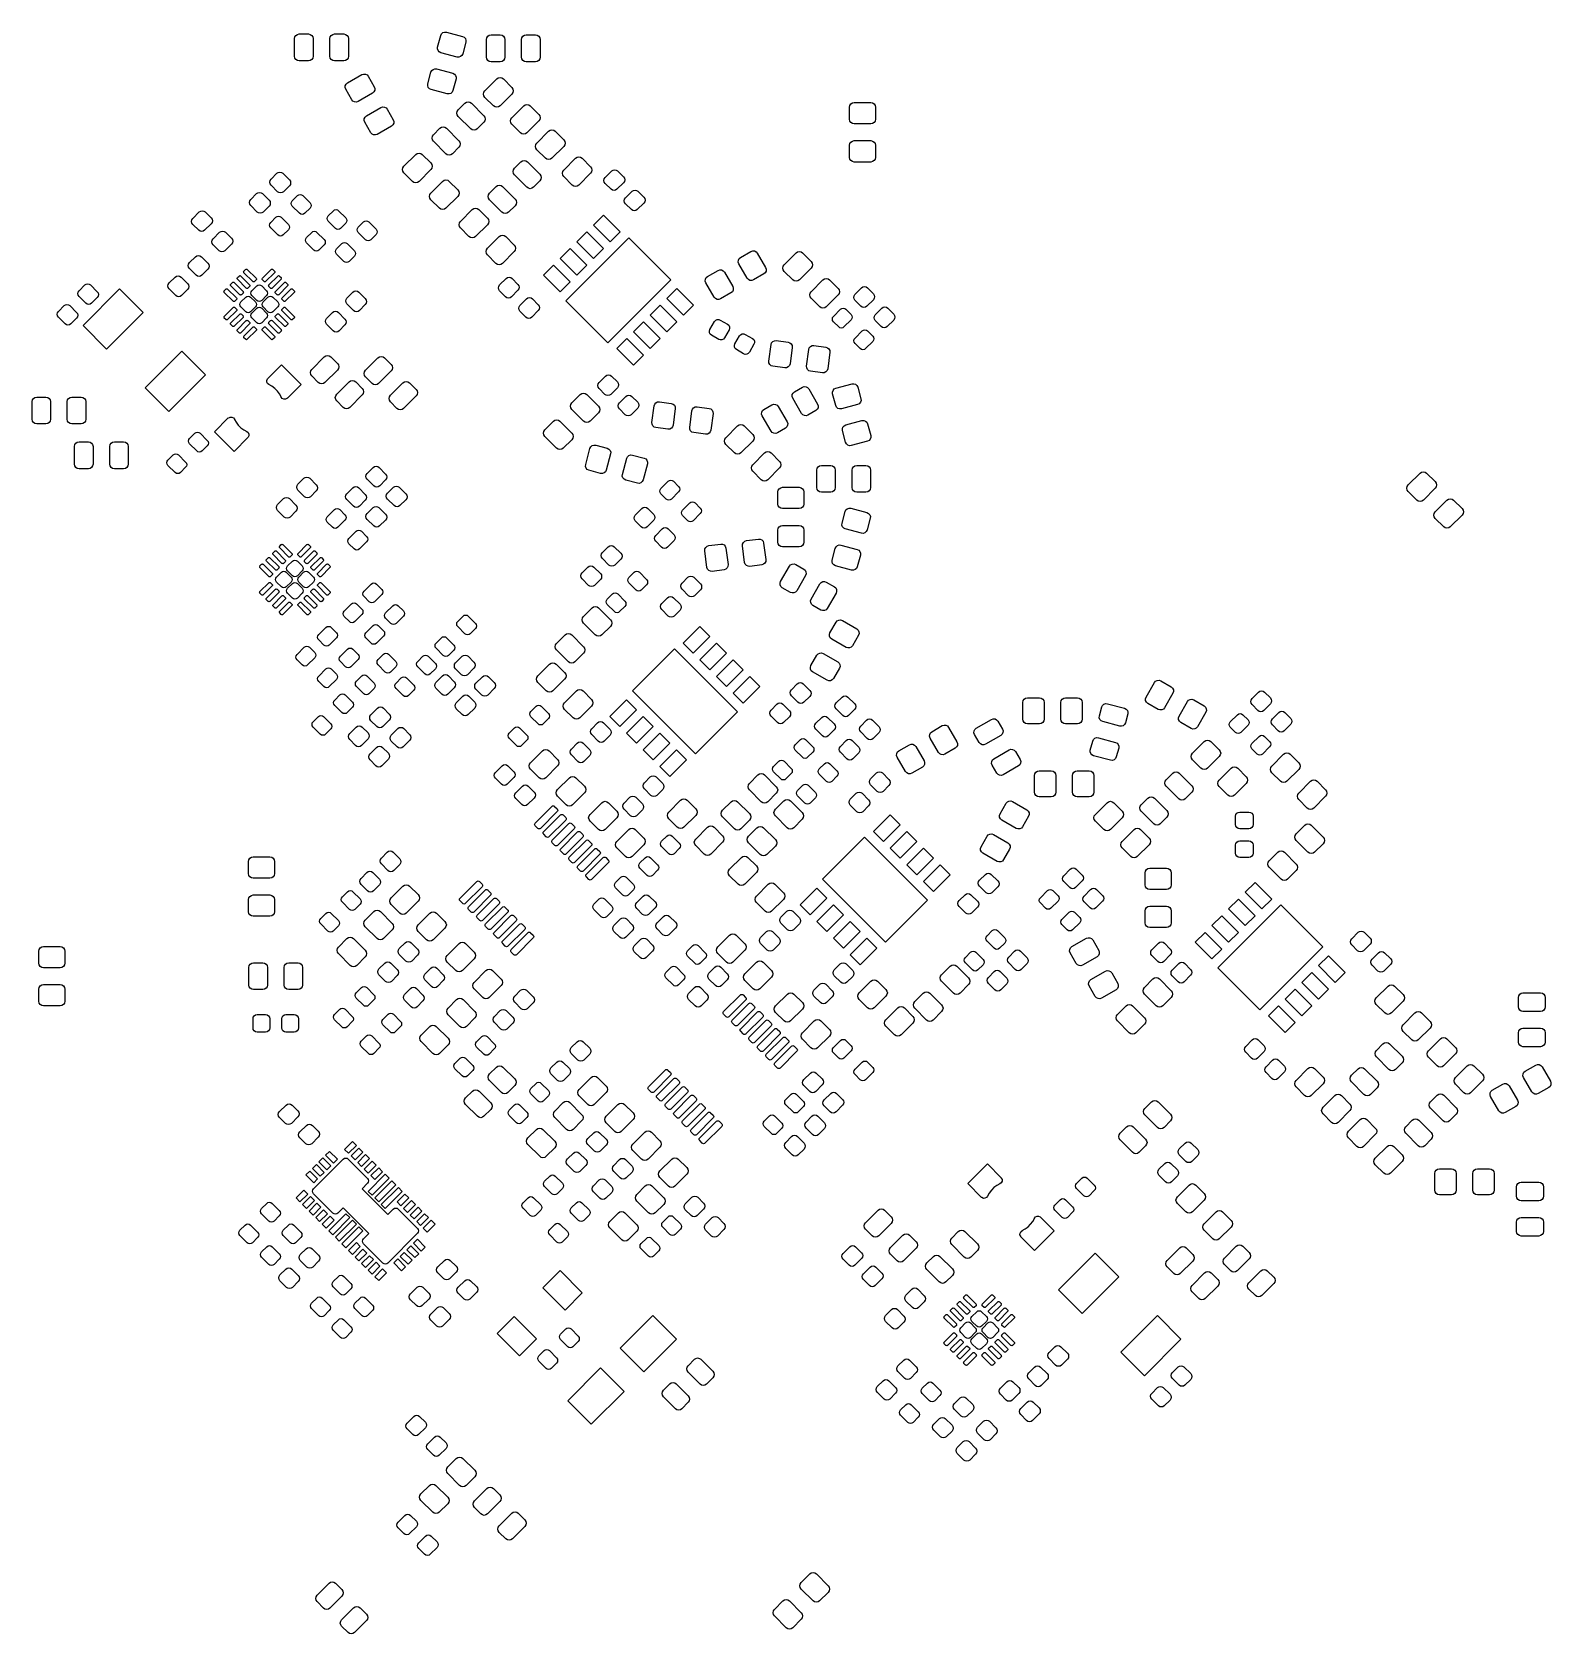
# Model space of a CAD drawing. Extents: x 4.39 to 7.62, y -5.25 to -1.85.
import ezdxf

# ---------------------------------------------------------------- set-up
doc = ezdxf.new("R2010")
doc.units = 0
doc.header["$MEASUREMENT"] = 0
doc.layers.add('BLACK', color=7, linetype='CONTINUOUS')

msp = doc.modelspace()

# ---------------------------------------------------------------- linework, layer by layer
at = {"layer": 'BLACK', "linetype": 'CONTINUOUS'}
for p, q in [((4.94991, -1.8613), (4.95066, -1.85753)), ((4.94991, -1.8987), (4.94991, -1.8613)), ((4.95066, -1.85753), (4.9528, -1.85434)), ((4.9528, -1.85434), (4.95599, -1.85221)), ((4.95599, -1.85221), (4.95976, -1.85146)), ((4.95976, -1.85146), (4.97944, -1.85146)), ((4.97944, -1.85146), (4.98321, -1.85221)), ((4.98321, -1.85221), (4.9864, -1.85434)), ((4.9864, -1.85434), (4.98853, -1.85753)), ((4.98853, -1.85753), (4.98928, -1.8613)), ((4.98928, -1.8613), (4.98928, -1.8987)), ((5.02472, -1.8613), (5.02547, -1.85753)), ((5.02472, -1.8987), (5.02472, -1.8613)), ((5.02547, -1.85753), (5.0276, -1.85434)), ((5.0276, -1.85434), (5.03079, -1.85221)), ((5.03079, -1.85221), (5.03456, -1.85146)), ((5.03456, -1.85146), (5.05424, -1.85146)), ((5.05424, -1.85146), (5.05801, -1.85221)), ((5.05801, -1.85221), (5.0612, -1.85434)), ((5.0612, -1.85434), (5.06334, -1.85753)), ((5.06334, -1.85753), (5.06409, -1.8613)), ((5.06409, -1.8613), (5.06409, -1.8987)), ((5.25351, -1.87925), (5.26014, -1.85453)), ((5.26014, -1.85453), (5.26183, -1.85108)), ((5.26183, -1.85108), (5.26472, -1.84855)), ((5.26472, -1.84855), (5.26836, -1.84732)), ((5.26836, -1.84732), (5.27219, -1.84757)), ((5.27219, -1.84757), (5.30642, -1.85674)), ((5.30642, -1.85674), (5.30986, -1.85844)), ((5.31338, -1.86879), (5.30675, -1.89351)), ((5.30986, -1.85844), (5.31239, -1.86133)), ((5.31239, -1.86133), (5.31363, -1.86496)), ((5.31363, -1.86496), (5.31338, -1.86879)), ((5.35691, -1.8633), (5.35766, -1.85953)), ((5.35691, -1.9007), (5.35691, -1.8633)), ((5.35766, -1.85953), (5.3598, -1.85634)), ((5.3598, -1.85634), (5.36299, -1.85421)), ((5.36299, -1.85421), (5.36676, -1.85346)), ((5.36676, -1.85346), (5.38644, -1.85346)), ((5.38644, -1.85346), (5.39021, -1.85421)), ((5.39021, -1.85421), (5.3934, -1.85634)), ((5.3934, -1.85634), (5.39553, -1.85953)), ((5.39553, -1.85953), (5.39628, -1.8633)), ((5.39628, -1.8633), (5.39628, -1.9007)), ((5.43172, -1.8633), (5.43247, -1.85953)), ((5.43172, -1.9007), (5.43172, -1.8633)), ((5.43247, -1.85953), (5.4346, -1.85634)), ((5.4346, -1.85634), (5.43779, -1.85421)), ((5.43779, -1.85421), (5.44156, -1.85346)), ((5.44156, -1.85346), (5.46124, -1.85346)), ((5.46124, -1.85346), (5.46501, -1.85421)), ((5.46501, -1.85421), (5.4682, -1.85634)), ((5.4682, -1.85634), (5.47034, -1.85953)), ((5.47034, -1.85953), (5.47109, -1.8633)), ((5.47109, -1.8633), (5.47109, -1.9007)), ((4.95066, -1.90247), (4.94991, -1.8987)), ((4.9528, -1.90566), (4.95066, -1.90247)), ((4.98853, -1.90247), (4.9864, -1.90566)), ((4.98928, -1.8987), (4.98853, -1.90247)), ((5.02547, -1.90247), (5.02472, -1.8987)), ((5.0276, -1.90566), (5.02547, -1.90247)), ((5.06334, -1.90247), (5.0612, -1.90566)), ((5.06409, -1.8987), (5.06334, -1.90247)), ((5.25326, -1.88308), (5.25351, -1.87925)), ((5.2545, -1.88672), (5.25326, -1.88308)), ((5.25703, -1.8896), (5.2545, -1.88672)), ((5.26047, -1.8913), (5.25703, -1.8896)), ((5.2947, -1.90047), (5.26047, -1.8913)), ((5.29853, -1.90072), (5.2947, -1.90047)), ((5.30217, -1.89949), (5.29853, -1.90072)), ((5.30505, -1.89696), (5.30217, -1.89949)), ((5.30675, -1.89351), (5.30505, -1.89696)), ((5.35766, -1.90447), (5.35691, -1.9007)), ((5.39628, -1.9007), (5.39553, -1.90447)), ((5.43247, -1.90447), (5.43172, -1.9007)), ((5.47109, -1.9007), (5.47034, -1.90447)), ((4.95599, -1.90779), (4.9528, -1.90566)), ((4.95976, -1.90854), (4.95599, -1.90779)), ((4.97944, -1.90854), (4.95976, -1.90854)), ((4.98321, -1.90779), (4.97944, -1.90854)), ((4.9864, -1.90566), (4.98321, -1.90779)), ((5.03079, -1.90779), (5.0276, -1.90566)), ((5.03456, -1.90854), (5.03079, -1.90779)), ((5.05424, -1.90854), (5.03456, -1.90854)), ((5.05801, -1.90779), (5.05424, -1.90854)), ((5.0612, -1.90566), (5.05801, -1.90779)), ((5.09285, -1.93759), (5.09648, -1.93635)), ((5.09648, -1.93635), (5.10032, -1.93661)), ((5.10032, -1.93661), (5.10376, -1.9383)), ((5.23262, -1.95721), (5.23925, -1.93249)), ((5.23925, -1.93249), (5.24095, -1.92904)), ((5.24095, -1.92904), (5.24383, -1.92651)), ((5.24383, -1.92651), (5.24747, -1.92528)), ((5.24747, -1.92528), (5.2513, -1.92553)), ((5.2513, -1.92553), (5.28553, -1.9347)), ((5.28553, -1.9347), (5.28897, -1.9364)), ((5.28897, -1.9364), (5.2915, -1.93928)), ((5.3598, -1.90766), (5.35766, -1.90447)), ((5.36299, -1.90979), (5.3598, -1.90766)), ((5.36676, -1.91054), (5.36299, -1.90979)), ((5.38644, -1.91054), (5.36676, -1.91054)), ((5.39021, -1.90979), (5.38644, -1.91054)), ((5.3934, -1.90766), (5.39021, -1.90979)), ((5.39553, -1.90447), (5.3934, -1.90766)), ((5.4346, -1.90766), (5.43247, -1.90447)), ((5.43779, -1.90979), (5.4346, -1.90766)), ((5.44156, -1.91054), (5.43779, -1.90979)), ((5.46124, -1.91054), (5.44156, -1.91054)), ((5.46501, -1.90979), (5.46124, -1.91054)), ((5.4682, -1.90766), (5.46501, -1.90979)), ((5.47034, -1.90447), (5.4682, -1.90766)), ((5.05732, -1.96511), (5.05758, -1.96128)), ((5.05856, -1.96875), (5.05732, -1.96511)), ((5.05758, -1.96128), (5.05927, -1.95784)), ((5.07135, -1.99091), (5.05856, -1.96875)), ((5.05927, -1.95784), (5.06216, -1.95531)), ((5.06216, -1.95531), (5.09285, -1.93759)), ((5.10376, -1.9383), (5.10629, -1.94119)), ((5.10629, -1.94119), (5.11909, -1.96335)), ((5.11909, -1.96335), (5.12032, -1.96699)), ((5.12032, -1.96699), (5.12007, -1.97082)), ((5.23237, -1.96104), (5.23262, -1.95721)), ((5.23361, -1.96467), (5.23237, -1.96104)), ((5.23614, -1.96756), (5.23361, -1.96467)), ((5.23958, -1.96926), (5.23614, -1.96756)), ((5.27381, -1.97843), (5.23958, -1.96926)), ((5.29249, -1.94675), (5.28586, -1.97147)), ((5.2915, -1.93928), (5.29274, -1.94292)), ((5.29274, -1.94292), (5.29249, -1.94675)), ((5.35393, -1.97199), (5.37899, -1.94693)), ((5.37899, -1.94693), (5.38218, -1.9448)), ((5.38218, -1.9448), (5.38595, -1.94405)), ((5.38595, -1.94405), (5.38971, -1.9448)), ((5.38971, -1.9448), (5.3929, -1.94693)), ((5.3929, -1.94693), (5.411, -1.96503)), ((5.411, -1.96503), (5.41313, -1.96822)), ((5.41313, -1.96822), (5.41388, -1.97199)), ((5.07389, -1.9938), (5.07135, -1.99091)), ((5.07733, -1.9955), (5.07389, -1.9938)), ((5.08116, -1.99575), (5.07733, -1.9955)), ((5.0848, -1.99452), (5.08116, -1.99575)), ((5.11548, -1.9768), (5.0848, -1.99452)), ((5.11837, -1.97427), (5.11548, -1.9768)), ((5.12007, -1.97082), (5.11837, -1.97427)), ((5.27764, -1.97868), (5.27381, -1.97843)), ((5.28128, -1.97745), (5.27764, -1.97868)), ((5.28417, -1.97492), (5.28128, -1.97745)), ((5.28586, -1.97147), (5.28417, -1.97492)), ((5.2973, -2.01233), (5.31122, -1.99841)), ((5.31122, -1.99841), (5.31442, -1.99628)), ((5.31442, -1.99628), (5.31818, -1.99553)), ((5.31818, -1.99553), (5.32195, -1.99628)), ((5.32195, -1.99628), (5.32514, -1.99841)), ((5.32514, -1.99841), (5.35159, -2.02486)), ((5.35105, -1.97895), (5.3518, -1.97518)), ((5.3518, -1.98271), (5.35105, -1.97895)), ((5.3518, -1.97518), (5.35393, -1.97199)), ((5.35393, -1.9859), (5.3518, -1.98271)), ((5.37203, -2.004), (5.35393, -1.9859)), ((5.37522, -2.00613), (5.37203, -2.004)), ((5.38595, -2.004), (5.38275, -2.00613)), ((5.411, -1.97895), (5.38595, -2.004)), ((5.41313, -1.97575), (5.411, -1.97895)), ((5.411, -2.02905), (5.43605, -2.004)), ((5.41388, -1.97199), (5.41313, -1.97575)), ((5.43605, -2.004), (5.43925, -2.00187)), ((5.43925, -2.00187), (5.44301, -2.00112)), ((5.44301, -2.00112), (5.44678, -2.00187)), ((5.44678, -2.00187), (5.44997, -2.004)), ((5.44997, -2.004), (5.46807, -2.0221)), ((6.12744, -2.00685), (6.12819, -2.00308)), ((6.12819, -2.00308), (6.13032, -1.99989)), ((6.13032, -1.99989), (6.13352, -1.99776)), ((6.13352, -1.99776), (6.13728, -1.99701)), ((6.13728, -1.99701), (6.17272, -1.99701)), ((6.17272, -1.99701), (6.17648, -1.99776)), ((6.17648, -1.99776), (6.17968, -1.99989)), ((6.17968, -1.99989), (6.18181, -2.00308)), ((6.18181, -2.00308), (6.18256, -2.00685)), ((5.09768, -2.03501), (5.09793, -2.03118)), ((5.09891, -2.03865), (5.09768, -2.03501)), ((5.09793, -2.03118), (5.09963, -2.02773)), ((5.11171, -2.06081), (5.09891, -2.03865)), ((5.09963, -2.02773), (5.10252, -2.0252)), ((5.10252, -2.0252), (5.1332, -2.00748)), ((5.1332, -2.00748), (5.13684, -2.00625)), ((5.13684, -2.00625), (5.14067, -2.0065)), ((5.14067, -2.0065), (5.14411, -2.0082)), ((5.14411, -2.0082), (5.14665, -2.01109)), ((5.14665, -2.01109), (5.15944, -2.03325)), ((5.15944, -2.03325), (5.16068, -2.03689)), ((5.16068, -2.03689), (5.16042, -2.04072)), ((5.29442, -2.01929), (5.29517, -2.01552)), ((5.29517, -2.02306), (5.29442, -2.01929)), ((5.29517, -2.01552), (5.2973, -2.01233)), ((5.2973, -2.02625), (5.29517, -2.02306)), ((5.32375, -2.0527), (5.2973, -2.02625)), ((5.35159, -2.02486), (5.35372, -2.02805)), ((5.35372, -2.03558), (5.35159, -2.03878)), ((5.35372, -2.02805), (5.35447, -2.03182)), ((5.35447, -2.03182), (5.35372, -2.03558)), ((5.37899, -2.00688), (5.37522, -2.00613)), ((5.38275, -2.00613), (5.37899, -2.00688)), ((5.40812, -2.03601), (5.40887, -2.03225)), ((5.40887, -2.03978), (5.40812, -2.03601)), ((5.40887, -2.03225), (5.411, -2.02905)), ((5.46807, -2.03601), (5.44301, -2.06107)), ((5.46807, -2.0221), (5.4702, -2.02529)), ((5.4702, -2.03282), (5.46807, -2.03601)), ((5.4702, -2.02529), (5.47095, -2.02905)), ((5.47095, -2.02905), (5.4702, -2.03282)), ((6.12744, -2.03244), (6.12744, -2.00685)), ((6.12819, -2.03621), (6.12744, -2.03244)), ((6.13032, -2.0394), (6.12819, -2.03621)), ((6.18181, -2.03621), (6.17968, -2.0394)), ((6.18256, -2.03244), (6.18181, -2.03621)), ((6.18256, -2.00685), (6.18256, -2.03244)), ((5.11424, -2.0637), (5.11171, -2.06081)), ((5.11768, -2.06539), (5.11424, -2.0637)), ((5.12152, -2.06565), (5.11768, -2.06539)), ((5.12515, -2.06441), (5.12152, -2.06565)), ((5.15584, -2.04669), (5.12515, -2.06441)), ((5.15873, -2.04416), (5.15584, -2.04669)), ((5.16042, -2.04072), (5.15873, -2.04416)), ((5.24153, -2.07218), (5.24228, -2.06842)), ((5.24228, -2.07595), (5.24153, -2.07218)), ((5.24228, -2.06842), (5.24441, -2.06522)), ((5.24441, -2.06522), (5.25833, -2.0513)), ((5.25833, -2.0513), (5.26152, -2.04917)), ((5.26152, -2.04917), (5.26529, -2.04842)), ((5.26529, -2.04842), (5.26906, -2.04917)), ((5.26906, -2.04917), (5.27225, -2.0513)), ((5.27225, -2.0513), (5.2987, -2.07775)), ((5.32694, -2.05483), (5.32375, -2.0527)), ((5.33071, -2.05558), (5.32694, -2.05483)), ((5.33448, -2.05483), (5.33071, -2.05558)), ((5.33767, -2.0527), (5.33448, -2.05483)), ((5.35159, -2.03878), (5.33767, -2.0527)), ((5.411, -2.04297), (5.40887, -2.03978)), ((5.4291, -2.06107), (5.411, -2.04297)), ((5.43229, -2.0632), (5.4291, -2.06107)), ((5.43605, -2.06395), (5.43229, -2.0632)), ((5.43982, -2.0632), (5.43605, -2.06395)), ((5.44301, -2.06107), (5.43982, -2.0632)), ((5.46393, -2.08299), (5.48899, -2.05793)), ((5.48899, -2.05793), (5.49218, -2.0558)), ((5.49218, -2.0558), (5.49595, -2.05505)), ((5.49595, -2.05505), (5.49971, -2.0558)), ((5.49971, -2.0558), (5.5029, -2.05793)), ((5.5029, -2.05793), (5.521, -2.07603)), ((6.13352, -2.04153), (6.13032, -2.0394)), ((6.13728, -2.04228), (6.13352, -2.04153)), ((6.17272, -2.04228), (6.13728, -2.04228)), ((6.17648, -2.04153), (6.17272, -2.04228)), ((6.17968, -2.0394), (6.17648, -2.04153)), ((5.20699, -2.10693), (5.21018, -2.1048)), ((5.21018, -2.1048), (5.21395, -2.10405)), ((5.21395, -2.10405), (5.21771, -2.1048)), ((5.21771, -2.1048), (5.2209, -2.10693)), ((5.24441, -2.07914), (5.24228, -2.07595)), ((5.27086, -2.10559), (5.24441, -2.07914)), ((5.27405, -2.10772), (5.27086, -2.10559)), ((5.28478, -2.10559), (5.28158, -2.10772)), ((5.2987, -2.09167), (5.28478, -2.10559)), ((5.2987, -2.07775), (5.30083, -2.08094)), ((5.30083, -2.08848), (5.2987, -2.09167)), ((5.30083, -2.08094), (5.30158, -2.08471)), ((5.30158, -2.08471), (5.30083, -2.08848)), ((5.46105, -2.08995), (5.4618, -2.08618)), ((5.4618, -2.09371), (5.46105, -2.08995)), ((5.4618, -2.08618), (5.46393, -2.08299)), ((5.46393, -2.0969), (5.4618, -2.09371)), ((5.48203, -2.115), (5.46393, -2.0969)), ((5.521, -2.08995), (5.49595, -2.115)), ((5.521, -2.07603), (5.52313, -2.07922)), ((5.52313, -2.08675), (5.521, -2.08995)), ((5.52313, -2.07922), (5.52388, -2.08299)), ((5.52388, -2.08299), (5.52313, -2.08675)), ((6.12744, -2.08756), (6.12819, -2.08379)), ((6.12744, -2.11315), (6.12744, -2.08756)), ((6.12819, -2.08379), (6.13032, -2.0806)), ((6.13032, -2.0806), (6.13352, -2.07847)), ((6.13352, -2.07847), (6.13728, -2.07772)), ((6.13728, -2.07772), (6.17272, -2.07772)), ((6.17272, -2.07772), (6.17648, -2.07847)), ((6.17648, -2.07847), (6.17968, -2.0806)), ((6.17968, -2.0806), (6.18181, -2.08379)), ((6.18181, -2.08379), (6.18256, -2.08756)), ((6.18256, -2.08756), (6.18256, -2.11315)), ((5.17905, -2.13895), (5.1798, -2.13518)), ((5.1798, -2.14271), (5.17905, -2.13895)), ((5.1798, -2.13518), (5.18193, -2.13199)), ((5.18193, -2.13199), (5.20699, -2.10693)), ((5.239, -2.13895), (5.21395, -2.164)), ((5.2209, -2.10693), (5.239, -2.12503)), ((5.239, -2.12503), (5.24113, -2.12822)), ((5.24113, -2.13575), (5.239, -2.13895)), ((5.24113, -2.12822), (5.24188, -2.13199)), ((5.24188, -2.13199), (5.24113, -2.13575)), ((5.27782, -2.10847), (5.27405, -2.10772)), ((5.28158, -2.10772), (5.27782, -2.10847)), ((5.41342, -2.14329), (5.41417, -2.13952)), ((5.41417, -2.13952), (5.4163, -2.13633)), ((5.4163, -2.13633), (5.43022, -2.12241)), ((5.43022, -2.12241), (5.43342, -2.12028)), ((5.43342, -2.12028), (5.43718, -2.11953)), ((5.43718, -2.11953), (5.44095, -2.12028)), ((5.44095, -2.12028), (5.44414, -2.12241)), ((5.44414, -2.12241), (5.47059, -2.14886)), ((5.48522, -2.11713), (5.48203, -2.115)), ((5.48899, -2.11788), (5.48522, -2.11713)), ((5.49275, -2.11713), (5.48899, -2.11788)), ((5.49595, -2.115), (5.49275, -2.11713)), ((5.51887, -2.14325), (5.521, -2.14005)), ((5.521, -2.14005), (5.54605, -2.115)), ((5.54605, -2.115), (5.54925, -2.11287)), ((5.54925, -2.11287), (5.55301, -2.11212)), ((5.55301, -2.11212), (5.55678, -2.11287)), ((5.55678, -2.11287), (5.55997, -2.115)), ((5.55997, -2.115), (5.57807, -2.1331)), ((5.57807, -2.1331), (5.5802, -2.13629)), ((5.5802, -2.13629), (5.58095, -2.14005)), ((5.58095, -2.14005), (5.5802, -2.14382)), ((5.62286, -2.14194), (5.62573, -2.14002)), ((5.62573, -2.14002), (5.62912, -2.13934)), ((5.62912, -2.13934), (5.63251, -2.14002)), ((5.63251, -2.14002), (5.63538, -2.14194)), ((6.12819, -2.11692), (6.12744, -2.11315)), ((6.13032, -2.12011), (6.12819, -2.11692)), ((6.13352, -2.12224), (6.13032, -2.12011)), ((6.13728, -2.12299), (6.13352, -2.12224)), ((6.17272, -2.12299), (6.13728, -2.12299)), ((6.17648, -2.12224), (6.17272, -2.12299)), ((6.17968, -2.12011), (6.17648, -2.12224)), ((6.18181, -2.11692), (6.17968, -2.12011)), ((6.18256, -2.11315), (6.18181, -2.11692)), ((4.89749, -2.16573), (4.89817, -2.16234)), ((4.89817, -2.16912), (4.89749, -2.16573)), ((4.89817, -2.16234), (4.90009, -2.15947)), ((4.90009, -2.17199), (4.89817, -2.16912)), ((4.90009, -2.15947), (4.91262, -2.14694)), ((4.91401, -2.18591), (4.90009, -2.17199)), ((4.91262, -2.14694), (4.91549, -2.14502)), ((4.91549, -2.14502), (4.91888, -2.14434)), ((4.91888, -2.14434), (4.92227, -2.14502)), ((4.92227, -2.14502), (4.92514, -2.14694)), ((4.92514, -2.14694), (4.93906, -2.16086)), ((4.93906, -2.17338), (4.92653, -2.18591)), ((4.93906, -2.16086), (4.94098, -2.16373)), ((4.94098, -2.17051), (4.93906, -2.17338)), ((4.94098, -2.16373), (4.94166, -2.16712)), ((4.94166, -2.16712), (4.94098, -2.17051)), ((5.18193, -2.1459), (5.1798, -2.14271)), ((5.20003, -2.164), (5.18193, -2.1459)), ((5.20322, -2.16613), (5.20003, -2.164)), ((5.20699, -2.16688), (5.20322, -2.16613)), ((5.21075, -2.16613), (5.20699, -2.16688)), ((5.21395, -2.164), (5.21075, -2.16613)), ((5.239, -2.18905), (5.26405, -2.164)), ((5.26405, -2.164), (5.26725, -2.16187)), ((5.26725, -2.16187), (5.27101, -2.16112)), ((5.27101, -2.16112), (5.27478, -2.16187)), ((5.27478, -2.16187), (5.27797, -2.164)), ((5.27797, -2.164), (5.29607, -2.1821)), ((5.37733, -2.1753), (5.38052, -2.17317)), ((5.38052, -2.17317), (5.38429, -2.17242)), ((5.38429, -2.17242), (5.38806, -2.17317)), ((5.38806, -2.17317), (5.39125, -2.1753)), ((5.41417, -2.14706), (5.41342, -2.14329)), ((5.4163, -2.15025), (5.41417, -2.14706)), ((5.44275, -2.1767), (5.4163, -2.15025)), ((5.47059, -2.16278), (5.45667, -2.1767)), ((5.47059, -2.14886), (5.47272, -2.15205)), ((5.47272, -2.15958), (5.47059, -2.16278)), ((5.47272, -2.15205), (5.47347, -2.15582)), ((5.47347, -2.15582), (5.47272, -2.15958)), ((5.51812, -2.14701), (5.51887, -2.14325)), ((5.51887, -2.15078), (5.51812, -2.14701)), ((5.521, -2.15397), (5.51887, -2.15078)), ((5.5391, -2.17207), (5.521, -2.15397)), ((5.54229, -2.1742), (5.5391, -2.17207)), ((5.54605, -2.17495), (5.54229, -2.1742)), ((5.54982, -2.1742), (5.54605, -2.17495)), ((5.55301, -2.17207), (5.54982, -2.1742)), ((5.57807, -2.14701), (5.55301, -2.17207)), ((5.5802, -2.14382), (5.57807, -2.14701)), ((5.60634, -2.16212), (5.60702, -2.15873)), ((5.60702, -2.16551), (5.60634, -2.16212)), ((5.60702, -2.15873), (5.60894, -2.15586)), ((5.60894, -2.16838), (5.60702, -2.16551)), ((5.60894, -2.15586), (5.62286, -2.14194)), ((5.62147, -2.18091), (5.60894, -2.16838)), ((5.64791, -2.16699), (5.63399, -2.18091)), ((5.63538, -2.14194), (5.64791, -2.15447)), ((5.64791, -2.15447), (5.64983, -2.15734)), ((5.64983, -2.16412), (5.64791, -2.16699)), ((5.64983, -2.15734), (5.65051, -2.16073)), ((5.65051, -2.16073), (5.64983, -2.16412)), ((4.85434, -2.20888), (4.85502, -2.20549)), ((4.85502, -2.20549), (4.85694, -2.20262)), ((4.85694, -2.20262), (4.86947, -2.19009)), ((4.86947, -2.19009), (4.87234, -2.18817)), ((4.87234, -2.18817), (4.87573, -2.18749)), ((4.87573, -2.18749), (4.87912, -2.18817)), ((4.87912, -2.18817), (4.88199, -2.19009)), ((4.88199, -2.19009), (4.89591, -2.20401)), ((4.89591, -2.20401), (4.89783, -2.20688)), ((4.89783, -2.20688), (4.89851, -2.21027)), ((4.91688, -2.18783), (4.91401, -2.18591)), ((4.92027, -2.18851), (4.91688, -2.18783)), ((4.92366, -2.18783), (4.92027, -2.18851)), ((4.92653, -2.18591), (4.92366, -2.18783)), ((4.94287, -2.21095), (4.94347, -2.20793)), ((4.94347, -2.20793), (4.94518, -2.20538)), ((4.94518, -2.20538), (4.95631, -2.19424)), ((4.95631, -2.19424), (4.95887, -2.19253)), ((4.95887, -2.19253), (4.96188, -2.19194)), ((4.96188, -2.19194), (4.96489, -2.19253)), ((4.96489, -2.19253), (4.96745, -2.19424)), ((4.96745, -2.19424), (4.98276, -2.20955)), ((5.23612, -2.19601), (5.23687, -2.19225)), ((5.23687, -2.19978), (5.23612, -2.19601)), ((5.23687, -2.19225), (5.239, -2.18905)), ((5.239, -2.20297), (5.23687, -2.19978)), ((5.2571, -2.22107), (5.239, -2.20297)), ((5.29607, -2.19601), (5.27101, -2.22107)), ((5.29607, -2.1821), (5.2982, -2.18529)), ((5.2982, -2.19282), (5.29607, -2.19601)), ((5.2982, -2.18529), (5.29895, -2.18905)), ((5.29895, -2.18905), (5.2982, -2.19282)), ((5.36053, -2.19618), (5.36128, -2.19242)), ((5.36128, -2.19995), (5.36053, -2.19618)), ((5.36128, -2.19242), (5.36341, -2.18922)), ((5.36341, -2.20314), (5.36128, -2.19995)), ((5.36341, -2.18922), (5.37733, -2.1753)), ((5.38986, -2.22959), (5.36341, -2.20314)), ((5.39125, -2.1753), (5.4177, -2.20175)), ((5.4177, -2.20175), (5.41983, -2.20494)), ((5.41983, -2.20494), (5.42058, -2.20871)), ((5.44594, -2.17883), (5.44275, -2.1767)), ((5.44971, -2.17958), (5.44594, -2.17883)), ((5.45348, -2.17883), (5.44971, -2.17958)), ((5.45667, -2.1767), (5.45348, -2.17883)), ((5.62434, -2.18283), (5.62147, -2.18091)), ((5.62773, -2.18351), (5.62434, -2.18283)), ((5.63112, -2.18283), (5.62773, -2.18351)), ((5.63399, -2.18091), (5.63112, -2.18283)), ((5.64949, -2.20527), (5.65017, -2.20188)), ((5.65017, -2.20866), (5.64949, -2.20527)), ((5.65017, -2.20188), (5.65209, -2.19901)), ((5.65209, -2.19901), (5.66601, -2.18509)), ((5.66601, -2.18509), (5.66888, -2.18317)), ((5.66888, -2.18317), (5.67227, -2.18249)), ((5.67227, -2.18249), (5.67566, -2.18317)), ((5.67566, -2.18317), (5.67853, -2.18509)), ((5.67853, -2.18509), (5.69106, -2.19762)), ((5.69106, -2.19762), (5.69298, -2.20049)), ((5.69298, -2.20727), (5.69106, -2.21014)), ((5.69298, -2.20049), (5.69366, -2.20388)), ((5.69366, -2.20388), (5.69298, -2.20727)), ((4.73394, -2.24286), (4.74786, -2.22894)), ((4.74786, -2.22894), (4.75073, -2.22702)), ((4.75073, -2.22702), (4.75412, -2.22634)), ((4.75412, -2.22634), (4.75751, -2.22702)), ((4.75751, -2.22702), (4.76038, -2.22894)), ((4.76038, -2.22894), (4.77291, -2.24147)), ((4.77291, -2.24147), (4.77483, -2.24434)), ((4.85502, -2.21227), (4.85434, -2.20888)), ((4.85694, -2.21514), (4.85502, -2.21227)), ((4.87086, -2.22906), (4.85694, -2.21514)), ((4.87373, -2.23098), (4.87086, -2.22906)), ((4.87712, -2.23166), (4.87373, -2.23098)), ((4.88051, -2.23098), (4.87712, -2.23166)), ((4.88338, -2.22906), (4.88051, -2.23098)), ((4.89591, -2.21653), (4.88338, -2.22906)), ((4.89783, -2.21366), (4.89591, -2.21653)), ((4.89851, -2.21027), (4.89783, -2.21366)), ((4.89924, -2.25131), (4.91038, -2.24018)), ((4.91038, -2.24018), (4.91293, -2.23847)), ((4.91293, -2.23847), (4.91595, -2.23787)), ((4.91595, -2.23787), (4.91896, -2.23847)), ((4.91896, -2.23847), (4.92151, -2.24018)), ((4.92151, -2.24018), (4.93682, -2.25549)), ((4.94347, -2.21396), (4.94287, -2.21095)), ((4.94518, -2.21651), (4.94347, -2.21396)), ((4.96049, -2.23182), (4.94518, -2.21651)), ((4.96304, -2.23353), (4.96049, -2.23182)), ((4.96605, -2.23413), (4.96304, -2.23353)), ((4.96907, -2.23353), (4.96605, -2.23413)), ((4.97162, -2.23182), (4.96907, -2.23353)), ((4.98276, -2.22069), (4.97162, -2.23182)), ((4.98276, -2.20955), (4.98447, -2.21211)), ((4.98447, -2.21813), (4.98276, -2.22069)), ((4.98447, -2.21211), (4.98506, -2.21512)), ((4.98506, -2.21512), (4.98447, -2.21813)), ((5.01887, -2.24295), (5.01947, -2.23993)), ((5.01947, -2.23993), (5.02118, -2.23738)), ((5.02118, -2.23738), (5.03231, -2.22624)), ((5.03231, -2.22624), (5.03487, -2.22453)), ((5.03487, -2.22453), (5.03788, -2.22394)), ((5.03788, -2.22394), (5.04089, -2.22453)), ((5.04089, -2.22453), (5.04345, -2.22624)), ((5.04345, -2.22624), (5.05876, -2.24155)), ((5.05876, -2.24155), (5.06047, -2.24411)), ((5.26029, -2.2232), (5.2571, -2.22107)), ((5.26405, -2.22395), (5.26029, -2.2232)), ((5.26782, -2.2232), (5.26405, -2.22395)), ((5.27101, -2.22107), (5.26782, -2.2232)), ((5.30193, -2.24899), (5.32699, -2.22393)), ((5.32699, -2.22393), (5.33018, -2.2218)), ((5.33018, -2.2218), (5.33395, -2.22105)), ((5.33395, -2.22105), (5.33771, -2.2218)), ((5.33771, -2.2218), (5.3409, -2.22393)), ((5.3409, -2.22393), (5.359, -2.24203)), ((5.359, -2.24203), (5.36113, -2.24522)), ((5.39305, -2.23172), (5.38986, -2.22959)), ((5.39682, -2.23247), (5.39305, -2.23172)), ((5.40058, -2.23172), (5.39682, -2.23247)), ((5.40378, -2.22959), (5.40058, -2.23172)), ((5.4177, -2.21567), (5.40378, -2.22959)), ((5.41983, -2.21248), (5.4177, -2.21567)), ((5.42058, -2.20871), (5.41983, -2.21248)), ((5.58399, -2.25709), (5.60515, -2.23593)), ((5.60515, -2.23593), (5.64051, -2.27128)), ((5.65209, -2.21153), (5.65017, -2.20866)), ((5.66462, -2.22406), (5.65209, -2.21153)), ((5.66749, -2.22598), (5.66462, -2.22406)), ((5.67088, -2.22666), (5.66749, -2.22598)), ((5.67427, -2.22598), (5.67088, -2.22666)), ((5.67714, -2.22406), (5.67427, -2.22598)), ((5.69106, -2.21014), (5.67714, -2.22406)), ((4.73134, -2.24912), (4.73202, -2.24573)), ((4.73202, -2.25251), (4.73134, -2.24912)), ((4.73202, -2.24573), (4.73394, -2.24286)), ((4.73394, -2.25538), (4.73202, -2.25251)), ((4.74647, -2.26791), (4.73394, -2.25538)), ((4.74934, -2.26983), (4.74647, -2.26791)), ((4.75273, -2.27051), (4.74934, -2.26983)), ((4.75612, -2.26983), (4.75273, -2.27051)), ((4.75899, -2.26791), (4.75612, -2.26983)), ((4.77291, -2.25399), (4.75899, -2.26791)), ((4.77483, -2.25112), (4.77291, -2.25399)), ((4.77483, -2.24434), (4.77551, -2.24773)), ((4.77551, -2.24773), (4.77483, -2.25112)), ((4.77709, -2.28601), (4.79101, -2.27209)), ((4.79101, -2.27209), (4.79388, -2.27017)), ((4.79388, -2.27017), (4.79727, -2.26949)), ((4.79727, -2.26949), (4.80066, -2.27017)), ((4.80066, -2.27017), (4.80353, -2.27209)), ((4.80353, -2.27209), (4.81606, -2.28462)), ((4.89694, -2.25688), (4.89753, -2.25387)), ((4.89753, -2.25989), (4.89694, -2.25688)), ((4.89753, -2.25387), (4.89924, -2.25131)), ((4.89924, -2.26245), (4.89753, -2.25989)), ((4.91455, -2.27776), (4.89924, -2.26245)), ((4.93682, -2.26662), (4.92569, -2.27776)), ((4.93682, -2.25549), (4.93853, -2.25804)), ((4.93853, -2.26407), (4.93682, -2.26662)), ((4.93853, -2.25804), (4.93913, -2.26105)), ((4.93913, -2.26105), (4.93853, -2.26407)), ((4.97524, -2.28331), (4.98638, -2.27218)), ((4.98638, -2.27218), (4.98893, -2.27047)), ((4.98893, -2.27047), (4.99195, -2.26987)), ((4.99195, -2.26987), (4.99496, -2.27047)), ((4.99496, -2.27047), (4.99751, -2.27218)), ((4.99751, -2.27218), (5.01282, -2.28749)), ((5.01947, -2.24596), (5.01887, -2.24295)), ((5.02118, -2.24851), (5.01947, -2.24596)), ((5.03649, -2.26382), (5.02118, -2.24851)), ((5.03904, -2.26553), (5.03649, -2.26382)), ((5.04205, -2.26613), (5.03904, -2.26553)), ((5.04507, -2.26553), (5.04205, -2.26613)), ((5.04762, -2.26382), (5.04507, -2.26553)), ((5.05876, -2.25269), (5.04762, -2.26382)), ((5.06047, -2.25013), (5.05876, -2.25269)), ((5.06047, -2.24411), (5.06106, -2.24712)), ((5.06106, -2.24712), (5.06047, -2.25013)), ((5.08287, -2.26695), (5.08347, -2.26393)), ((5.08347, -2.26996), (5.08287, -2.26695)), ((5.08347, -2.26393), (5.08518, -2.26138)), ((5.08518, -2.27251), (5.08347, -2.26996)), ((5.08518, -2.26138), (5.09631, -2.25024)), ((5.10049, -2.28782), (5.08518, -2.27251)), ((5.09631, -2.25024), (5.09887, -2.24853)), ((5.09887, -2.24853), (5.10188, -2.24794)), ((5.10188, -2.24794), (5.10489, -2.24853)), ((5.10489, -2.24853), (5.10745, -2.25024)), ((5.10745, -2.25024), (5.12276, -2.26555)), ((5.12276, -2.26555), (5.12447, -2.26811)), ((5.12447, -2.27413), (5.12276, -2.27669)), ((5.12447, -2.26811), (5.12506, -2.27112)), ((5.12506, -2.27112), (5.12447, -2.27413)), ((5.29905, -2.25595), (5.2998, -2.25218)), ((5.2998, -2.25971), (5.29905, -2.25595)), ((5.2998, -2.25218), (5.30193, -2.24899)), ((5.30193, -2.2629), (5.2998, -2.25971)), ((5.32003, -2.281), (5.30193, -2.2629)), ((5.359, -2.25595), (5.33395, -2.281)), ((5.36113, -2.25275), (5.359, -2.25595)), ((5.36113, -2.24522), (5.36188, -2.24899)), ((5.36188, -2.24899), (5.36113, -2.25275)), ((5.54864, -2.29244), (5.5698, -2.27128)), ((5.5698, -2.27128), (5.60515, -2.30664)), ((5.61935, -2.29244), (5.58399, -2.25709)), ((5.64051, -2.27128), (5.61935, -2.29244)), ((4.77449, -2.29227), (4.77517, -2.28888)), ((4.77517, -2.29566), (4.77449, -2.29227)), ((4.77517, -2.28888), (4.77709, -2.28601)), ((4.77709, -2.29853), (4.77517, -2.29566)), ((4.78962, -2.31106), (4.77709, -2.29853)), ((4.81606, -2.29714), (4.80214, -2.31106)), ((4.81606, -2.28462), (4.81798, -2.28749)), ((4.81798, -2.29427), (4.81606, -2.29714)), ((4.81798, -2.28749), (4.81866, -2.29088)), ((4.81866, -2.29088), (4.81798, -2.29427)), ((4.91711, -2.27947), (4.91455, -2.27776)), ((4.92012, -2.28006), (4.91711, -2.27947)), ((4.92313, -2.27947), (4.92012, -2.28006)), ((4.92569, -2.27776), (4.92313, -2.27947)), ((4.97294, -2.28888), (4.97353, -2.28587)), ((4.97353, -2.29189), (4.97294, -2.28888)), ((4.97353, -2.28587), (4.97524, -2.28331)), ((4.97524, -2.29445), (4.97353, -2.29189)), ((4.99055, -2.30976), (4.97524, -2.29445)), ((4.99311, -2.31147), (4.99055, -2.30976)), ((5.00169, -2.30976), (4.99913, -2.31147)), ((5.01282, -2.29862), (5.00169, -2.30976)), ((5.01282, -2.28749), (5.01453, -2.29004)), ((5.01453, -2.29607), (5.01282, -2.29862)), ((5.01453, -2.29004), (5.01513, -2.29305)), ((5.01513, -2.29305), (5.01453, -2.29607)), ((5.03694, -2.31288), (5.03753, -2.30987)), ((5.03753, -2.30987), (5.03924, -2.30731)), ((5.03924, -2.30731), (5.05038, -2.29618)), ((5.05038, -2.29618), (5.05293, -2.29447)), ((5.05293, -2.29447), (5.05595, -2.29387)), ((5.05595, -2.29387), (5.05896, -2.29447)), ((5.05896, -2.29447), (5.06151, -2.29618)), ((5.06151, -2.29618), (5.07682, -2.31149)), ((5.10304, -2.28953), (5.10049, -2.28782)), ((5.10605, -2.29013), (5.10304, -2.28953)), ((5.10907, -2.28953), (5.10605, -2.29013)), ((5.11162, -2.28782), (5.10907, -2.28953)), ((5.12276, -2.27669), (5.11162, -2.28782)), ((5.32322, -2.28313), (5.32003, -2.281)), ((5.32699, -2.28388), (5.32322, -2.28313)), ((5.33075, -2.28313), (5.32699, -2.28388)), ((5.33395, -2.281), (5.33075, -2.28313)), ((5.35612, -2.31301), (5.35687, -2.30925)), ((5.35687, -2.30925), (5.359, -2.30605)), ((5.359, -2.30605), (5.38405, -2.281)), ((5.38405, -2.281), (5.38725, -2.27887)), ((5.38725, -2.27887), (5.39101, -2.27812)), ((5.39101, -2.27812), (5.39478, -2.27887)), ((5.39478, -2.27887), (5.39797, -2.281)), ((5.39797, -2.281), (5.41607, -2.2991)), ((5.41607, -2.2991), (5.4182, -2.30229)), ((5.4182, -2.30982), (5.41607, -2.31301)), ((5.4182, -2.30229), (5.41895, -2.30605)), ((5.41895, -2.30605), (5.4182, -2.30982)), ((5.51328, -2.3278), (5.53444, -2.30664)), ((5.52564, -2.41727), (5.65927, -2.28364)), ((5.53444, -2.30664), (5.5698, -2.34199)), ((5.58399, -2.3278), (5.54864, -2.29244)), ((5.60515, -2.30664), (5.58399, -2.3278)), ((5.65927, -2.28364), (5.74836, -2.37273)), ((4.72449, -2.34273), (4.72517, -2.33934)), ((4.72517, -2.34612), (4.72449, -2.34273)), ((4.72517, -2.33934), (4.72709, -2.33647)), ((4.72709, -2.33647), (4.73962, -2.32394)), ((4.73962, -2.32394), (4.74249, -2.32202)), ((4.74249, -2.32202), (4.74588, -2.32134)), ((4.74588, -2.32134), (4.74927, -2.32202)), ((4.74927, -2.32202), (4.75214, -2.32394)), ((4.75214, -2.32394), (4.76606, -2.33786)), ((4.76606, -2.33786), (4.76798, -2.34073)), ((4.76798, -2.34073), (4.76866, -2.34412)), ((4.76866, -2.34412), (4.76798, -2.34751)), ((4.79249, -2.31298), (4.78962, -2.31106)), ((4.79588, -2.31366), (4.79249, -2.31298)), ((4.79927, -2.31298), (4.79588, -2.31366)), ((4.80214, -2.31106), (4.79927, -2.31298)), ((4.99612, -2.31206), (4.99311, -2.31147)), ((4.99913, -2.31147), (4.99612, -2.31206)), ((5.03753, -2.31589), (5.03694, -2.31288)), ((5.03924, -2.31845), (5.03753, -2.31589)), ((5.05455, -2.33376), (5.03924, -2.31845)), ((5.05711, -2.33547), (5.05455, -2.33376)), ((5.06012, -2.33606), (5.05711, -2.33547)), ((5.06313, -2.33547), (5.06012, -2.33606)), ((5.06569, -2.33376), (5.06313, -2.33547)), ((5.07682, -2.32262), (5.06569, -2.33376)), ((5.07682, -2.31149), (5.07853, -2.31404)), ((5.07853, -2.32007), (5.07682, -2.32262)), ((5.07853, -2.31404), (5.07913, -2.31705)), ((5.07913, -2.31705), (5.07853, -2.32007)), ((5.35687, -2.31678), (5.35612, -2.31301)), ((5.359, -2.31997), (5.35687, -2.31678)), ((5.3771, -2.33807), (5.359, -2.31997)), ((5.38029, -2.3402), (5.3771, -2.33807)), ((5.38405, -2.34095), (5.38029, -2.3402)), ((5.38782, -2.3402), (5.38405, -2.34095)), ((5.39101, -2.33807), (5.38782, -2.3402)), ((5.41607, -2.31301), (5.39101, -2.33807)), ((5.47793, -2.36315), (5.49909, -2.34199)), ((5.49909, -2.34199), (5.53444, -2.37735)), ((5.54864, -2.36315), (5.51328, -2.3278)), ((5.5698, -2.34199), (5.54864, -2.36315)), ((5.89125, -2.33516), (5.8915, -2.33133)), ((5.89248, -2.3388), (5.89125, -2.33516)), ((5.8915, -2.33133), (5.8932, -2.32789)), ((5.9102, -2.36948), (5.89248, -2.3388)), ((5.8932, -2.32789), (5.89609, -2.32535)), ((5.89609, -2.32535), (5.91825, -2.31256)), ((5.91825, -2.31256), (5.92189, -2.31132)), ((5.92189, -2.31132), (5.92572, -2.31158)), ((5.92572, -2.31158), (5.92916, -2.31327)), ((5.92916, -2.31327), (5.93169, -2.31616)), ((5.93169, -2.31616), (5.94941, -2.34685)), ((5.98605, -2.34795), (5.9868, -2.34418)), ((5.9868, -2.34418), (5.98893, -2.34099)), ((5.98893, -2.34099), (6.01399, -2.31593)), ((6.01399, -2.31593), (6.01718, -2.3138)), ((6.01718, -2.3138), (6.02095, -2.31305)), ((6.02095, -2.31305), (6.02471, -2.3138)), ((6.02471, -2.3138), (6.0279, -2.31593)), ((6.0279, -2.31593), (6.046, -2.33403)), ((6.046, -2.33403), (6.04813, -2.33722)), ((6.04813, -2.33722), (6.04888, -2.34099)), ((6.04888, -2.34099), (6.04813, -2.34475)), ((4.68394, -2.37962), (4.69647, -2.36709)), ((4.69647, -2.36709), (4.69934, -2.36517)), ((4.69934, -2.36517), (4.70273, -2.36449)), ((4.70273, -2.36449), (4.70612, -2.36517)), ((4.70612, -2.36517), (4.70899, -2.36709)), ((4.70899, -2.36709), (4.72291, -2.38101)), ((4.72709, -2.34899), (4.72517, -2.34612)), ((4.74101, -2.36291), (4.72709, -2.34899)), ((4.74388, -2.36483), (4.74101, -2.36291)), ((4.74727, -2.36551), (4.74388, -2.36483)), ((4.75066, -2.36483), (4.74727, -2.36551)), ((4.75353, -2.36291), (4.75066, -2.36483)), ((4.76606, -2.35038), (4.75353, -2.36291)), ((4.76798, -2.34751), (4.76606, -2.35038)), ((4.81828, -2.37872), (4.81908, -2.37818)), ((4.81908, -2.37818), (4.82002, -2.378)), ((4.82002, -2.378), (4.82096, -2.37818)), ((4.82096, -2.37818), (4.82176, -2.37872)), ((4.828, -2.37002), (4.82818, -2.36908)), ((4.82818, -2.37096), (4.828, -2.37002)), ((4.82818, -2.36908), (4.82872, -2.36828)), ((4.82872, -2.37176), (4.82818, -2.37096)), ((4.82872, -2.36828), (4.8322, -2.3648)), ((4.84751, -2.39055), (4.82872, -2.37176)), ((4.8322, -2.3648), (4.833, -2.36427)), ((4.833, -2.36427), (4.83394, -2.36408)), ((4.83394, -2.36408), (4.83488, -2.36427)), ((4.83488, -2.36427), (4.83568, -2.3648)), ((4.83568, -2.3648), (4.85447, -2.38359)), ((4.84192, -2.3561), (4.8421, -2.35516)), ((4.8421, -2.35704), (4.84192, -2.3561)), ((4.8421, -2.35516), (4.84264, -2.35436)), ((4.84264, -2.35784), (4.8421, -2.35704)), ((4.84264, -2.35436), (4.84612, -2.35088)), ((4.86143, -2.37663), (4.84264, -2.35784)), ((4.84612, -2.35088), (4.84692, -2.35035)), ((4.84692, -2.35035), (4.84786, -2.35016)), ((4.84786, -2.35016), (4.8488, -2.35035)), ((4.8488, -2.35035), (4.8496, -2.35088)), ((4.8496, -2.35088), (4.86839, -2.36967)), ((4.86223, -2.37716), (4.86143, -2.37663)), ((4.86317, -2.37735), (4.86223, -2.37716)), ((4.86411, -2.37716), (4.86317, -2.37735)), ((4.86491, -2.37663), (4.86411, -2.37716)), ((4.86839, -2.37315), (4.86491, -2.37663)), ((4.86839, -2.36967), (4.86892, -2.37047)), ((4.86892, -2.37235), (4.86839, -2.37315)), ((4.86892, -2.37047), (4.86911, -2.37141)), ((4.86911, -2.37141), (4.86892, -2.37235)), ((4.88089, -2.37141), (4.88108, -2.37047)), ((4.88108, -2.37235), (4.88089, -2.37141)), ((4.88108, -2.37047), (4.88161, -2.36967)), ((4.88161, -2.37315), (4.88108, -2.37235)), ((4.88161, -2.36967), (4.9004, -2.35088)), ((4.88509, -2.37663), (4.88161, -2.37315)), ((4.88589, -2.37716), (4.88509, -2.37663)), ((4.88683, -2.37735), (4.88589, -2.37716)), ((4.88777, -2.37716), (4.88683, -2.37735)), ((4.88857, -2.37663), (4.88777, -2.37716)), ((4.90736, -2.35784), (4.88857, -2.37663)), ((4.89553, -2.38359), (4.91432, -2.3648)), ((4.9004, -2.35088), (4.9012, -2.35035)), ((4.9012, -2.35035), (4.90214, -2.35016)), ((4.90214, -2.35016), (4.90308, -2.35035)), ((4.92128, -2.37176), (4.90249, -2.39055)), ((4.90308, -2.35035), (4.90388, -2.35088)), ((4.90388, -2.35088), (4.90736, -2.35436)), ((4.90736, -2.35436), (4.9079, -2.35516)), ((4.9079, -2.35704), (4.90736, -2.35784)), ((4.9079, -2.35516), (4.90808, -2.3561)), ((4.90808, -2.3561), (4.9079, -2.35704)), ((4.91432, -2.3648), (4.91512, -2.36427)), ((4.91512, -2.36427), (4.91606, -2.36408)), ((4.91606, -2.36408), (4.917, -2.36427)), ((4.917, -2.36427), (4.9178, -2.3648)), ((4.9178, -2.3648), (4.92128, -2.36828)), ((4.92128, -2.36828), (4.92182, -2.36908)), ((4.92182, -2.37096), (4.92128, -2.37176)), ((4.92182, -2.36908), (4.922, -2.37002)), ((4.922, -2.37002), (4.92182, -2.37096)), ((4.92824, -2.37872), (4.92904, -2.37818)), ((4.92904, -2.37818), (4.92998, -2.378)), ((4.92998, -2.378), (4.93092, -2.37818)), ((4.93092, -2.37818), (4.93172, -2.37872)), ((5.38494, -2.38386), (5.39886, -2.36994)), ((5.39886, -2.36994), (5.40173, -2.36802)), ((5.40173, -2.36802), (5.40512, -2.36734)), ((5.40512, -2.36734), (5.40851, -2.36802)), ((5.40851, -2.36802), (5.41138, -2.36994)), ((5.41138, -2.36994), (5.42391, -2.38247)), ((5.51328, -2.39851), (5.47793, -2.36315)), ((5.53444, -2.37735), (5.51328, -2.39851)), ((5.74836, -2.37273), (5.61473, -2.50636)), ((5.82135, -2.37552), (5.82161, -2.37168)), ((5.82259, -2.37915), (5.82135, -2.37552)), ((5.82161, -2.37168), (5.8233, -2.36824)), ((5.8233, -2.36824), (5.82619, -2.36571)), ((5.82619, -2.36571), (5.84835, -2.35291)), ((5.84835, -2.35291), (5.85199, -2.35168)), ((5.85199, -2.35168), (5.85582, -2.35193)), ((5.85582, -2.35193), (5.85927, -2.35363)), ((5.85927, -2.35363), (5.8618, -2.35652)), ((5.8618, -2.35652), (5.87952, -2.3872)), ((5.91273, -2.37237), (5.9102, -2.36948)), ((5.91618, -2.37407), (5.91273, -2.37237)), ((5.92001, -2.37432), (5.91618, -2.37407)), ((5.92365, -2.37309), (5.92001, -2.37432)), ((5.94581, -2.36029), (5.92365, -2.37309)), ((5.9487, -2.35776), (5.94581, -2.36029)), ((5.95039, -2.35432), (5.9487, -2.35776)), ((5.94941, -2.34685), (5.95065, -2.35048)), ((5.95065, -2.35048), (5.95039, -2.35432)), ((5.9868, -2.35171), (5.98605, -2.34795)), ((5.98893, -2.3549), (5.9868, -2.35171)), ((6.00703, -2.373), (5.98893, -2.3549)), ((6.01022, -2.37513), (6.00703, -2.373)), ((6.01399, -2.37588), (6.01022, -2.37513)), ((6.01775, -2.37513), (6.01399, -2.37588)), ((6.02095, -2.373), (6.01775, -2.37513)), ((6.046, -2.34795), (6.02095, -2.373)), ((6.04813, -2.34475), (6.046, -2.34795)), ((6.046, -2.39805), (6.07105, -2.373)), ((6.07105, -2.373), (6.07425, -2.37087)), ((6.07425, -2.37087), (6.07801, -2.37012)), ((6.07801, -2.37012), (6.08178, -2.37087)), ((6.08178, -2.37087), (6.08497, -2.373)), ((6.08497, -2.373), (6.10307, -2.3911)), ((4.49009, -2.40203), (4.49074, -2.39874)), ((4.49074, -2.40533), (4.49009, -2.40203)), ((4.49074, -2.39874), (4.49261, -2.39594)), ((4.49261, -2.40812), (4.49074, -2.40533)), ((4.49261, -2.39594), (4.50479, -2.38376)), ((4.50688, -2.42239), (4.49261, -2.40812)), ((4.50108, -2.46975), (4.57875, -2.39208)), ((4.50479, -2.38376), (4.50758, -2.3819)), ((4.50758, -2.3819), (4.51088, -2.38124)), ((4.51088, -2.38124), (4.51417, -2.3819)), ((4.51417, -2.3819), (4.51697, -2.38376)), ((4.51697, -2.38376), (4.53124, -2.39803)), ((4.53124, -2.41021), (4.51906, -2.42239)), ((4.53124, -2.39803), (4.5331, -2.40083)), ((4.5331, -2.40742), (4.53124, -2.41021)), ((4.5331, -2.40083), (4.53376, -2.40412)), ((4.53376, -2.40412), (4.5331, -2.40742)), ((4.57875, -2.39208), (4.62886, -2.44219)), ((4.68134, -2.38588), (4.68202, -2.38249)), ((4.68202, -2.38927), (4.68134, -2.38588)), ((4.68202, -2.38249), (4.68394, -2.37962)), ((4.68394, -2.39214), (4.68202, -2.38927)), ((4.69786, -2.40606), (4.68394, -2.39214)), ((4.70073, -2.40798), (4.69786, -2.40606)), ((4.70412, -2.40866), (4.70073, -2.40798)), ((4.70751, -2.40798), (4.70412, -2.40866)), ((4.71038, -2.40606), (4.70751, -2.40798)), ((4.72291, -2.39353), (4.71038, -2.40606)), ((4.72291, -2.38101), (4.72483, -2.38388)), ((4.72483, -2.39066), (4.72291, -2.39353)), ((4.72483, -2.38388), (4.72551, -2.38727)), ((4.72551, -2.38727), (4.72483, -2.39066)), ((4.80016, -2.39786), (4.80035, -2.39692)), ((4.80035, -2.3988), (4.80016, -2.39786)), ((4.80035, -2.39692), (4.80088, -2.39612)), ((4.80088, -2.3996), (4.80035, -2.3988)), ((4.80088, -2.39612), (4.80436, -2.39264)), ((4.81967, -2.41839), (4.80088, -2.3996)), ((4.80436, -2.39264), (4.80516, -2.3921)), ((4.80516, -2.3921), (4.8061, -2.39192)), ((4.8061, -2.39192), (4.80704, -2.3921)), ((4.80704, -2.3921), (4.80784, -2.39264)), ((4.80784, -2.39264), (4.82663, -2.41143)), ((4.81408, -2.38394), (4.81427, -2.383)), ((4.81427, -2.38488), (4.81408, -2.38394)), ((4.81427, -2.383), (4.8148, -2.3822)), ((4.8148, -2.38568), (4.81427, -2.38488)), ((4.8148, -2.3822), (4.81828, -2.37872)), ((4.83359, -2.40447), (4.8148, -2.38568)), ((4.82176, -2.37872), (4.84055, -2.39751)), ((4.82663, -2.41143), (4.82716, -2.41223)), ((4.82716, -2.41223), (4.82735, -2.41317)), ((4.83439, -2.405), (4.83359, -2.40447)), ((4.83533, -2.40519), (4.83439, -2.405)), ((4.83627, -2.405), (4.83533, -2.40519)), ((4.83589, -2.41985), (4.84619, -2.40955)), ((4.83707, -2.40447), (4.83627, -2.405)), ((4.84055, -2.40099), (4.83707, -2.40447)), ((4.84055, -2.39751), (4.84108, -2.39831)), ((4.84108, -2.40019), (4.84055, -2.40099)), ((4.84108, -2.39831), (4.84127, -2.39925)), ((4.84127, -2.39925), (4.84108, -2.40019)), ((4.84619, -2.40955), (4.84855, -2.40797)), ((4.84831, -2.39108), (4.84751, -2.39055)), ((4.84925, -2.39127), (4.84831, -2.39108)), ((4.84855, -2.40797), (4.85134, -2.40742)), ((4.85019, -2.39108), (4.84925, -2.39127)), ((4.85099, -2.39055), (4.85019, -2.39108)), ((4.85447, -2.38707), (4.85099, -2.39055)), ((4.85134, -2.40742), (4.85412, -2.40797)), ((4.85412, -2.40797), (4.85649, -2.40955)), ((4.85447, -2.38359), (4.855, -2.38439)), ((4.855, -2.38627), (4.85447, -2.38707)), ((4.855, -2.38439), (4.85519, -2.38533)), ((4.85519, -2.38533), (4.855, -2.38627)), ((4.85649, -2.40955), (4.86679, -2.41985)), ((4.85742, -2.40134), (4.85797, -2.39855)), ((4.85797, -2.40412), (4.85742, -2.40134)), ((4.85797, -2.39855), (4.85955, -2.39619)), ((4.85955, -2.40649), (4.85797, -2.40412)), ((4.85955, -2.39619), (4.86985, -2.38589)), ((4.86985, -2.41679), (4.85955, -2.40649)), ((4.86985, -2.38589), (4.87221, -2.38431)), ((4.87221, -2.38431), (4.875, -2.38375)), ((4.875, -2.38375), (4.87779, -2.38431)), ((4.87779, -2.38431), (4.88015, -2.38589)), ((4.88015, -2.38589), (4.89045, -2.39619)), ((4.89045, -2.40649), (4.88015, -2.41679)), ((4.88321, -2.41985), (4.89351, -2.40955)), ((4.89045, -2.39619), (4.89203, -2.39855)), ((4.89203, -2.40412), (4.89045, -2.40649)), ((4.89203, -2.39855), (4.89258, -2.40134)), ((4.89258, -2.40134), (4.89203, -2.40412)), ((4.89351, -2.40955), (4.89588, -2.40797)), ((4.89481, -2.38533), (4.895, -2.38439)), ((4.895, -2.38627), (4.89481, -2.38533)), ((4.895, -2.38439), (4.89553, -2.38359)), ((4.89553, -2.38707), (4.895, -2.38627)), ((4.89901, -2.39055), (4.89553, -2.38707)), ((4.89588, -2.40797), (4.89866, -2.40742)), ((4.89866, -2.40742), (4.90145, -2.40797)), ((4.89981, -2.39108), (4.89901, -2.39055)), ((4.90075, -2.39127), (4.89981, -2.39108)), ((4.90169, -2.39108), (4.90075, -2.39127)), ((4.90145, -2.40797), (4.90381, -2.40955)), ((4.90249, -2.39055), (4.90169, -2.39108)), ((4.90381, -2.40955), (4.91411, -2.41985)), ((4.90873, -2.39925), (4.90892, -2.39831)), ((4.90892, -2.40019), (4.90873, -2.39925)), ((4.90892, -2.39831), (4.90945, -2.39751)), ((4.90945, -2.40099), (4.90892, -2.40019)), ((4.90945, -2.39751), (4.92824, -2.37872)), ((4.91293, -2.40447), (4.90945, -2.40099)), ((4.91373, -2.405), (4.91293, -2.40447)), ((4.91467, -2.40519), (4.91373, -2.405)), ((4.91561, -2.405), (4.91467, -2.40519)), ((4.91641, -2.40447), (4.91561, -2.405)), ((4.9352, -2.38568), (4.91641, -2.40447)), ((4.92265, -2.41317), (4.92284, -2.41223)), ((4.92284, -2.41223), (4.92337, -2.41143)), ((4.92337, -2.41143), (4.94216, -2.39264)), ((4.94912, -2.3996), (4.93033, -2.41839)), ((4.93172, -2.37872), (4.9352, -2.3822)), ((4.9352, -2.3822), (4.93573, -2.383)), ((4.93573, -2.38488), (4.9352, -2.38568)), ((4.93573, -2.383), (4.93592, -2.38394)), ((4.93592, -2.38394), (4.93573, -2.38488)), ((4.94216, -2.39264), (4.94296, -2.3921)), ((4.94296, -2.3921), (4.9439, -2.39192)), ((4.9439, -2.39192), (4.94484, -2.3921)), ((4.94484, -2.3921), (4.94564, -2.39264)), ((4.94564, -2.39264), (4.94912, -2.39612)), ((4.94912, -2.39612), (4.94965, -2.39692)), ((4.94965, -2.3988), (4.94912, -2.3996)), ((4.94965, -2.39692), (4.94984, -2.39786)), ((4.94984, -2.39786), (4.94965, -2.3988)), ((5.05917, -2.41434), (5.06109, -2.41147)), ((5.06109, -2.41147), (5.07362, -2.39894)), ((5.07362, -2.39894), (5.07649, -2.39702)), ((5.07649, -2.39702), (5.07988, -2.39634)), ((5.07988, -2.39634), (5.08327, -2.39702)), ((5.08327, -2.39702), (5.08614, -2.39894)), ((5.08614, -2.39894), (5.10006, -2.41286)), ((5.38234, -2.39012), (5.38302, -2.38673)), ((5.38302, -2.39351), (5.38234, -2.39012)), ((5.38302, -2.38673), (5.38494, -2.38386)), ((5.38494, -2.39638), (5.38302, -2.39351)), ((5.39747, -2.40891), (5.38494, -2.39638)), ((5.40034, -2.41083), (5.39747, -2.40891)), ((5.40373, -2.41151), (5.40034, -2.41083)), ((5.40712, -2.41083), (5.40373, -2.41151)), ((5.40999, -2.40891), (5.40712, -2.41083)), ((5.42391, -2.39499), (5.40999, -2.40891)), ((5.42391, -2.38247), (5.42583, -2.38534)), ((5.42583, -2.39212), (5.42391, -2.39499)), ((5.42583, -2.38534), (5.42651, -2.38873)), ((5.42651, -2.38873), (5.42583, -2.39212)), ((5.44201, -2.41309), (5.44488, -2.41117)), ((5.44488, -2.41117), (5.44827, -2.41049)), ((5.44827, -2.41049), (5.45166, -2.41117)), ((5.45166, -2.41117), (5.45453, -2.41309)), ((5.73956, -2.41265), (5.76072, -2.39149)), ((5.76072, -2.39149), (5.79607, -2.42685)), ((5.84031, -2.40984), (5.82259, -2.37915)), ((5.84284, -2.41273), (5.84031, -2.40984)), ((5.87591, -2.40065), (5.85375, -2.41344)), ((5.8788, -2.39811), (5.87591, -2.40065)), ((5.8805, -2.39467), (5.8788, -2.39811)), ((5.87952, -2.3872), (5.88075, -2.39084)), ((5.88075, -2.39084), (5.8805, -2.39467)), ((6.04312, -2.40501), (6.04387, -2.40125)), ((6.04387, -2.40878), (6.04312, -2.40501)), ((6.04387, -2.40125), (6.046, -2.39805)), ((6.046, -2.41197), (6.04387, -2.40878)), ((6.0641, -2.43007), (6.046, -2.41197)), ((6.10307, -2.40501), (6.07801, -2.43007)), ((6.10307, -2.3911), (6.1052, -2.39429)), ((6.1052, -2.40182), (6.10307, -2.40501)), ((6.1052, -2.39429), (6.10595, -2.39805)), ((6.10595, -2.39805), (6.1052, -2.40182)), ((6.13634, -2.41012), (6.13702, -2.40673)), ((6.13702, -2.41351), (6.13634, -2.41012)), ((6.13702, -2.40673), (6.13894, -2.40386)), ((6.13894, -2.40386), (6.15286, -2.38994)), ((6.15286, -2.38994), (6.15573, -2.38802)), ((6.15573, -2.38802), (6.15912, -2.38734)), ((6.15912, -2.38734), (6.16251, -2.38802)), ((6.16251, -2.38802), (6.16538, -2.38994)), ((6.16538, -2.38994), (6.17791, -2.40247)), ((6.17791, -2.40247), (6.17983, -2.40534)), ((6.17983, -2.41212), (6.17791, -2.41499)), ((6.17983, -2.40534), (6.18051, -2.40873)), ((6.18051, -2.40873), (6.17983, -2.41212)), ((4.44624, -2.44588), (4.4469, -2.44258)), ((4.4469, -2.44917), (4.44624, -2.44588)), ((4.4469, -2.44258), (4.44876, -2.43979)), ((4.44876, -2.43979), (4.46094, -2.42761)), ((4.46094, -2.42761), (4.46374, -2.42574)), ((4.46374, -2.42574), (4.46703, -2.42509)), ((4.46703, -2.42509), (4.47033, -2.42574)), ((4.47033, -2.42574), (4.47312, -2.42761)), ((4.47312, -2.42761), (4.48739, -2.44188)), ((4.48739, -2.44188), (4.48926, -2.44467)), ((4.48926, -2.44467), (4.48991, -2.44797)), ((4.50967, -2.42426), (4.50688, -2.42239)), ((4.51297, -2.42491), (4.50967, -2.42426)), ((4.51626, -2.42426), (4.51297, -2.42491)), ((4.51906, -2.42239), (4.51626, -2.42426)), ((4.62886, -2.44219), (4.55119, -2.51986)), ((4.80088, -2.4504), (4.81967, -2.43161)), ((4.82663, -2.43857), (4.80784, -2.45736)), ((4.8148, -2.46432), (4.83359, -2.44553)), ((4.82047, -2.41892), (4.81967, -2.41839)), ((4.81967, -2.43161), (4.82047, -2.43108)), ((4.82141, -2.41911), (4.82047, -2.41892)), ((4.82047, -2.43108), (4.82141, -2.43089)), ((4.82235, -2.41892), (4.82141, -2.41911)), ((4.82141, -2.43089), (4.82235, -2.43108)), ((4.82315, -2.41839), (4.82235, -2.41892)), ((4.82235, -2.43108), (4.82315, -2.43161)), ((4.82663, -2.41491), (4.82315, -2.41839)), ((4.82315, -2.43161), (4.82663, -2.43509)), ((4.82716, -2.41411), (4.82663, -2.41491)), ((4.82663, -2.43509), (4.82716, -2.43589)), ((4.82716, -2.43777), (4.82663, -2.43857)), ((4.82735, -2.41317), (4.82716, -2.41411)), ((4.82716, -2.43589), (4.82735, -2.43683)), ((4.82735, -2.43683), (4.82716, -2.43777)), ((4.83359, -2.44553), (4.83439, -2.445)), ((4.83375, -2.425), (4.83431, -2.42221)), ((4.83431, -2.42779), (4.83375, -2.425)), ((4.83431, -2.42221), (4.83589, -2.41985)), ((4.83589, -2.43015), (4.83431, -2.42779)), ((4.83439, -2.445), (4.83533, -2.44481)), ((4.83533, -2.44481), (4.83627, -2.445)), ((4.84619, -2.44045), (4.83589, -2.43015)), ((4.83627, -2.445), (4.83707, -2.44553)), ((4.83707, -2.44553), (4.84055, -2.44901)), ((4.84855, -2.44203), (4.84619, -2.44045)), ((4.85134, -2.44258), (4.84855, -2.44203)), ((4.85412, -2.44203), (4.85134, -2.44258)), ((4.85649, -2.44045), (4.85412, -2.44203)), ((4.86679, -2.43015), (4.85649, -2.44045)), ((4.85742, -2.44866), (4.85797, -2.44588)), ((4.85797, -2.44588), (4.85955, -2.44351)), ((4.85955, -2.44351), (4.86985, -2.43321)), ((4.86679, -2.41985), (4.86837, -2.42221)), ((4.86837, -2.42779), (4.86679, -2.43015)), ((4.86837, -2.42221), (4.86892, -2.425)), ((4.86892, -2.425), (4.86837, -2.42779)), ((4.87221, -2.41837), (4.86985, -2.41679)), ((4.86985, -2.43321), (4.87221, -2.43163)), ((4.875, -2.41892), (4.87221, -2.41837)), ((4.87221, -2.43163), (4.875, -2.43108)), ((4.87779, -2.41837), (4.875, -2.41892)), ((4.875, -2.43108), (4.87779, -2.43163)), ((4.88015, -2.41679), (4.87779, -2.41837)), ((4.87779, -2.43163), (4.88015, -2.43321)), ((4.88015, -2.43321), (4.89045, -2.44351)), ((4.88108, -2.425), (4.88163, -2.42221)), ((4.88163, -2.42779), (4.88108, -2.425)), ((4.88163, -2.42221), (4.88321, -2.41985)), ((4.88321, -2.43015), (4.88163, -2.42779)), ((4.89351, -2.44045), (4.88321, -2.43015)), ((4.89045, -2.44351), (4.89203, -2.44588)), ((4.89203, -2.44588), (4.89258, -2.44866)), ((4.89588, -2.44203), (4.89351, -2.44045)), ((4.89866, -2.44258), (4.89588, -2.44203)), ((4.90145, -2.44203), (4.89866, -2.44258)), ((4.90381, -2.44045), (4.90145, -2.44203)), ((4.91411, -2.43015), (4.90381, -2.44045)), ((4.90945, -2.44901), (4.91293, -2.44553)), ((4.91293, -2.44553), (4.91373, -2.445)), ((4.91373, -2.445), (4.91467, -2.44481)), ((4.91411, -2.41985), (4.91569, -2.42221)), ((4.91569, -2.42779), (4.91411, -2.43015)), ((4.91467, -2.44481), (4.91561, -2.445)), ((4.91561, -2.445), (4.91641, -2.44553)), ((4.91569, -2.42221), (4.91625, -2.425)), ((4.91625, -2.425), (4.91569, -2.42779)), ((4.91641, -2.44553), (4.9352, -2.46432)), ((4.92284, -2.41411), (4.92265, -2.41317)), ((4.92265, -2.43683), (4.92284, -2.43589)), ((4.92284, -2.43777), (4.92265, -2.43683)), ((4.92337, -2.41491), (4.92284, -2.41411)), ((4.92284, -2.43589), (4.92337, -2.43509)), ((4.92337, -2.43857), (4.92284, -2.43777)), ((4.92685, -2.41839), (4.92337, -2.41491)), ((4.92337, -2.43509), (4.92685, -2.43161)), ((4.94216, -2.45736), (4.92337, -2.43857)), ((4.92765, -2.41892), (4.92685, -2.41839)), ((4.92685, -2.43161), (4.92765, -2.43108)), ((4.92859, -2.41911), (4.92765, -2.41892)), ((4.92765, -2.43108), (4.92859, -2.43089)), ((4.92953, -2.41892), (4.92859, -2.41911)), ((4.92859, -2.43089), (4.92953, -2.43108)), ((4.93033, -2.41839), (4.92953, -2.41892)), ((4.92953, -2.43108), (4.93033, -2.43161)), ((4.93033, -2.43161), (4.94912, -2.4504)), ((5.01794, -2.45462), (5.03047, -2.44209)), ((5.03047, -2.44209), (5.03334, -2.44017)), ((5.03334, -2.44017), (5.03673, -2.43949)), ((5.03673, -2.43949), (5.04012, -2.44017)), ((5.04012, -2.44017), (5.04299, -2.44209)), ((5.04299, -2.44209), (5.05691, -2.45601)), ((5.05849, -2.41773), (5.05917, -2.41434)), ((5.05917, -2.42112), (5.05849, -2.41773)), ((5.06109, -2.42399), (5.05917, -2.42112)), ((5.07501, -2.43791), (5.06109, -2.42399)), ((5.07788, -2.43983), (5.07501, -2.43791)), ((5.08127, -2.44051), (5.07788, -2.43983)), ((5.08466, -2.43983), (5.08127, -2.44051)), ((5.08753, -2.43791), (5.08466, -2.43983)), ((5.10006, -2.42538), (5.08753, -2.43791)), ((5.10006, -2.41286), (5.10198, -2.41573)), ((5.10198, -2.42251), (5.10006, -2.42538)), ((5.10198, -2.41573), (5.10266, -2.41912)), ((5.10266, -2.41912), (5.10198, -2.42251)), ((5.42549, -2.43327), (5.42617, -2.42988)), ((5.42617, -2.43666), (5.42549, -2.43327)), ((5.42617, -2.42988), (5.42809, -2.42701)), ((5.42809, -2.43953), (5.42617, -2.43666)), ((5.42809, -2.42701), (5.44201, -2.41309)), ((5.44062, -2.45206), (5.42809, -2.43953)), ((5.46706, -2.43814), (5.45314, -2.45206)), ((5.45453, -2.41309), (5.46706, -2.42562)), ((5.46706, -2.42562), (5.46898, -2.42849)), ((5.46898, -2.43527), (5.46706, -2.43814)), ((5.46898, -2.42849), (5.46966, -2.43188)), ((5.46966, -2.43188), (5.46898, -2.43527)), ((5.61473, -2.50636), (5.52564, -2.41727)), ((5.7042, -2.44801), (5.72536, -2.42685)), ((5.72536, -2.42685), (5.76072, -2.4622)), ((5.77491, -2.44801), (5.73956, -2.41265)), ((5.79607, -2.42685), (5.77491, -2.44801)), ((5.84628, -2.41442), (5.84284, -2.41273)), ((5.85011, -2.41468), (5.84628, -2.41442)), ((5.85375, -2.41344), (5.85011, -2.41468)), ((6.06729, -2.4322), (6.0641, -2.43007)), ((6.07105, -2.43295), (6.06729, -2.4322)), ((6.07482, -2.4322), (6.07105, -2.43295)), ((6.07801, -2.43007), (6.07482, -2.4322)), ((6.09324, -2.45055), (6.10855, -2.43524)), ((6.10855, -2.43524), (6.11111, -2.43353)), ((6.11111, -2.43353), (6.11412, -2.43294)), ((6.11412, -2.43294), (6.11713, -2.43353)), ((6.11713, -2.43353), (6.11969, -2.43524)), ((6.11969, -2.43524), (6.13082, -2.44638)), ((6.13082, -2.44638), (6.13253, -2.44893)), ((6.13894, -2.41638), (6.13702, -2.41351)), ((6.15147, -2.42891), (6.13894, -2.41638)), ((6.15434, -2.43083), (6.15147, -2.42891)), ((6.15773, -2.43151), (6.15434, -2.43083)), ((6.16112, -2.43083), (6.15773, -2.43151)), ((6.16399, -2.42891), (6.16112, -2.43083)), ((6.17791, -2.41499), (6.16399, -2.42891)), ((6.18209, -2.44701), (6.19601, -2.43309)), ((6.19601, -2.43309), (6.19888, -2.43117)), ((6.19888, -2.43117), (6.20227, -2.43049)), ((6.20227, -2.43049), (6.20566, -2.43117)), ((6.20566, -2.43117), (6.20853, -2.43309)), ((6.20853, -2.43309), (6.22106, -2.44562)), ((6.22106, -2.44562), (6.22298, -2.44849)), ((4.44876, -2.45197), (4.4469, -2.44917)), ((4.46303, -2.46624), (4.44876, -2.45197)), ((4.46583, -2.4681), (4.46303, -2.46624)), ((4.46912, -2.46876), (4.46583, -2.4681)), ((4.47242, -2.4681), (4.46912, -2.46876)), ((4.47521, -2.46624), (4.47242, -2.4681)), ((4.48739, -2.45406), (4.47521, -2.46624)), ((4.48926, -2.45126), (4.48739, -2.45406)), ((4.48991, -2.44797), (4.48926, -2.45126)), ((4.55119, -2.51986), (4.50108, -2.46975)), ((4.80016, -2.45214), (4.80035, -2.4512)), ((4.80035, -2.45308), (4.80016, -2.45214)), ((4.80035, -2.4512), (4.80088, -2.4504)), ((4.80088, -2.45388), (4.80035, -2.45308)), ((4.80436, -2.45736), (4.80088, -2.45388)), ((4.80516, -2.4579), (4.80436, -2.45736)), ((4.8061, -2.45808), (4.80516, -2.4579)), ((4.80704, -2.4579), (4.8061, -2.45808)), ((4.80784, -2.45736), (4.80704, -2.4579)), ((4.81408, -2.46606), (4.81427, -2.46512)), ((4.81427, -2.467), (4.81408, -2.46606)), ((4.81427, -2.46512), (4.8148, -2.46432)), ((4.8148, -2.4678), (4.81427, -2.467)), ((4.81828, -2.47128), (4.8148, -2.4678)), ((4.81908, -2.47182), (4.81828, -2.47128)), ((4.82002, -2.472), (4.81908, -2.47182)), ((4.82096, -2.47182), (4.82002, -2.472)), ((4.82176, -2.47128), (4.82096, -2.47182)), ((4.84055, -2.45249), (4.82176, -2.47128)), ((4.828, -2.47998), (4.82818, -2.47904)), ((4.82818, -2.48092), (4.828, -2.47998)), ((4.82818, -2.47904), (4.82872, -2.47824)), ((4.82872, -2.47824), (4.84751, -2.45945)), ((4.85447, -2.46641), (4.83568, -2.4852)), ((4.84055, -2.44901), (4.84108, -2.44981)), ((4.84108, -2.45169), (4.84055, -2.45249)), ((4.84108, -2.44981), (4.84127, -2.45075)), ((4.84127, -2.45075), (4.84108, -2.45169)), ((4.84264, -2.49216), (4.86143, -2.47337)), ((4.84751, -2.45945), (4.84831, -2.45892)), ((4.84831, -2.45892), (4.84925, -2.45873)), ((4.84925, -2.45873), (4.85019, -2.45892)), ((4.86839, -2.48033), (4.8496, -2.49912)), ((4.85019, -2.45892), (4.85099, -2.45945)), ((4.85099, -2.45945), (4.85447, -2.46293)), ((4.85447, -2.46293), (4.855, -2.46373)), ((4.855, -2.46561), (4.85447, -2.46641)), ((4.855, -2.46373), (4.85519, -2.46467)), ((4.85519, -2.46467), (4.855, -2.46561)), ((4.85797, -2.45145), (4.85742, -2.44866)), ((4.85955, -2.45381), (4.85797, -2.45145)), ((4.86985, -2.46411), (4.85955, -2.45381)), ((4.86143, -2.47337), (4.86223, -2.47284)), ((4.86223, -2.47284), (4.86317, -2.47265)), ((4.86317, -2.47265), (4.86411, -2.47284)), ((4.86411, -2.47284), (4.86491, -2.47337)), ((4.86491, -2.47337), (4.86839, -2.47685)), ((4.86839, -2.47685), (4.86892, -2.47765)), ((4.86892, -2.47953), (4.86839, -2.48033)), ((4.86892, -2.47765), (4.86911, -2.47859)), ((4.86911, -2.47859), (4.86892, -2.47953)), ((4.87221, -2.46569), (4.86985, -2.46411)), ((4.875, -2.46625), (4.87221, -2.46569)), ((4.87779, -2.46569), (4.875, -2.46625)), ((4.88015, -2.46411), (4.87779, -2.46569)), ((4.89045, -2.45381), (4.88015, -2.46411)), ((4.88089, -2.47859), (4.88108, -2.47765)), ((4.88108, -2.47953), (4.88089, -2.47859)), ((4.88108, -2.47765), (4.88161, -2.47685)), ((4.88161, -2.48033), (4.88108, -2.47953)), ((4.88161, -2.47685), (4.88509, -2.47337)), ((4.9004, -2.49912), (4.88161, -2.48033)), ((4.88509, -2.47337), (4.88589, -2.47284)), ((4.88589, -2.47284), (4.88683, -2.47265)), ((4.88683, -2.47265), (4.88777, -2.47284)), ((4.88777, -2.47284), (4.88857, -2.47337)), ((4.88857, -2.47337), (4.90736, -2.49216)), ((4.89203, -2.45145), (4.89045, -2.45381)), ((4.89258, -2.44866), (4.89203, -2.45145)), ((4.89481, -2.46467), (4.895, -2.46373)), ((4.895, -2.46561), (4.89481, -2.46467)), ((4.895, -2.46373), (4.89553, -2.46293)), ((4.89553, -2.46641), (4.895, -2.46561)), ((4.89553, -2.46293), (4.89901, -2.45945)), ((4.91432, -2.4852), (4.89553, -2.46641)), ((4.89901, -2.45945), (4.89981, -2.45892)), ((4.89981, -2.45892), (4.90075, -2.45873)), ((4.90075, -2.45873), (4.90169, -2.45892)), ((4.90169, -2.45892), (4.90249, -2.45945)), ((4.90249, -2.45945), (4.92128, -2.47824)), ((4.90873, -2.45075), (4.90892, -2.44981)), ((4.90892, -2.45169), (4.90873, -2.45075)), ((4.90892, -2.44981), (4.90945, -2.44901)), ((4.90945, -2.45249), (4.90892, -2.45169)), ((4.92824, -2.47128), (4.90945, -2.45249)), ((4.92128, -2.47824), (4.92182, -2.47904)), ((4.92182, -2.47904), (4.922, -2.47998)), ((4.922, -2.47998), (4.92182, -2.48092)), ((4.92904, -2.47182), (4.92824, -2.47128)), ((4.92998, -2.472), (4.92904, -2.47182)), ((4.93092, -2.47182), (4.92998, -2.472)), ((4.93172, -2.47128), (4.93092, -2.47182)), ((4.9352, -2.4678), (4.93172, -2.47128)), ((4.9352, -2.46432), (4.93573, -2.46512)), ((4.93573, -2.467), (4.9352, -2.4678)), ((4.93573, -2.46512), (4.93592, -2.46606)), ((4.93592, -2.46606), (4.93573, -2.467)), ((4.94296, -2.4579), (4.94216, -2.45736)), ((4.9439, -2.45808), (4.94296, -2.4579)), ((4.94484, -2.4579), (4.9439, -2.45808)), ((4.94564, -2.45736), (4.94484, -2.4579)), ((4.94912, -2.45388), (4.94564, -2.45736)), ((4.94912, -2.4504), (4.94965, -2.4512)), ((4.94965, -2.45308), (4.94912, -2.45388)), ((4.94965, -2.4512), (4.94984, -2.45214)), ((4.94984, -2.45214), (4.94965, -2.45308)), ((5.01534, -2.46088), (5.01602, -2.45749)), ((5.01602, -2.46427), (5.01534, -2.46088)), ((5.01602, -2.45749), (5.01794, -2.45462)), ((5.01794, -2.46714), (5.01602, -2.46427)), ((5.03186, -2.48106), (5.01794, -2.46714)), ((5.05691, -2.46853), (5.04438, -2.48106)), ((5.05691, -2.45601), (5.05883, -2.45888)), ((5.05883, -2.46566), (5.05691, -2.46853)), ((5.05883, -2.45888), (5.05951, -2.46227)), ((5.05951, -2.46227), (5.05883, -2.46566)), ((5.44349, -2.45398), (5.44062, -2.45206)), ((5.44688, -2.45466), (5.44349, -2.45398)), ((5.45027, -2.45398), (5.44688, -2.45466)), ((5.45314, -2.45206), (5.45027, -2.45398)), ((5.66885, -2.48336), (5.69001, -2.4622)), ((5.69001, -2.4622), (5.72536, -2.49756)), ((5.73956, -2.48336), (5.7042, -2.44801)), ((5.76072, -2.4622), (5.73956, -2.48336)), ((5.8302, -2.48168), (5.83131, -2.47841)), ((5.83131, -2.47841), (5.84115, -2.46136)), ((5.84115, -2.46136), (5.84343, -2.45876)), ((5.84343, -2.45876), (5.84653, -2.45723)), ((5.84653, -2.45723), (5.84998, -2.45701)), ((5.84998, -2.45701), (5.85325, -2.45812)), ((5.85325, -2.45812), (5.8686, -2.46698)), ((5.87184, -2.47908), (5.862, -2.49613)), ((5.8686, -2.46698), (5.8712, -2.46926)), ((5.8712, -2.46926), (5.87273, -2.47236)), ((5.87295, -2.47581), (5.87184, -2.47908)), ((5.87273, -2.47236), (5.87295, -2.47581)), ((6.09094, -2.45612), (6.09153, -2.45311)), ((6.09153, -2.45913), (6.09094, -2.45612)), ((6.09153, -2.45311), (6.09324, -2.45055)), ((6.09324, -2.46169), (6.09153, -2.45913)), ((6.10438, -2.47282), (6.09324, -2.46169)), ((6.10693, -2.47453), (6.10438, -2.47282)), ((6.10995, -2.47513), (6.10693, -2.47453)), ((6.11296, -2.47453), (6.10995, -2.47513)), ((6.11551, -2.47282), (6.11296, -2.47453)), ((6.13082, -2.45751), (6.11551, -2.47282)), ((6.13253, -2.45496), (6.13082, -2.45751)), ((6.13253, -2.44893), (6.13313, -2.45195)), ((6.13313, -2.45195), (6.13253, -2.45496)), ((6.15449, -2.48118), (6.15704, -2.47947)), ((6.15704, -2.47947), (6.16005, -2.47887)), ((6.16005, -2.47887), (6.16307, -2.47947)), ((6.16307, -2.47947), (6.16562, -2.48118)), ((6.17949, -2.45327), (6.18017, -2.44988)), ((6.18017, -2.45666), (6.17949, -2.45327)), ((6.18017, -2.44988), (6.18209, -2.44701)), ((6.18209, -2.45953), (6.18017, -2.45666)), ((6.19462, -2.47206), (6.18209, -2.45953)), ((6.19749, -2.47398), (6.19462, -2.47206)), ((6.20088, -2.47466), (6.19749, -2.47398)), ((6.20427, -2.47398), (6.20088, -2.47466)), ((6.20714, -2.47206), (6.20427, -2.47398)), ((6.22106, -2.45814), (6.20714, -2.47206)), ((6.22298, -2.45527), (6.22106, -2.45814)), ((6.22298, -2.44849), (6.22366, -2.45188)), ((6.22366, -2.45188), (6.22298, -2.45527)), ((4.82872, -2.48172), (4.82818, -2.48092)), ((4.8322, -2.4852), (4.82872, -2.48172)), ((4.833, -2.48573), (4.8322, -2.4852)), ((4.83394, -2.48592), (4.833, -2.48573)), ((4.83488, -2.48573), (4.83394, -2.48592)), ((4.83568, -2.4852), (4.83488, -2.48573)), ((4.84192, -2.4939), (4.8421, -2.49296)), ((4.8421, -2.49484), (4.84192, -2.4939)), ((4.8421, -2.49296), (4.84264, -2.49216)), ((4.84264, -2.49564), (4.8421, -2.49484)), ((4.84612, -2.49912), (4.84264, -2.49564)), ((4.84692, -2.49965), (4.84612, -2.49912)), ((4.84786, -2.49984), (4.84692, -2.49965)), ((4.8488, -2.49965), (4.84786, -2.49984)), ((4.8496, -2.49912), (4.8488, -2.49965)), ((4.9012, -2.49965), (4.9004, -2.49912)), ((4.90214, -2.49984), (4.9012, -2.49965)), ((4.90308, -2.49965), (4.90214, -2.49984)), ((4.90388, -2.49912), (4.90308, -2.49965)), ((4.90736, -2.49564), (4.90388, -2.49912)), ((4.90736, -2.49216), (4.9079, -2.49296)), ((4.9079, -2.49484), (4.90736, -2.49564)), ((4.9079, -2.49296), (4.90808, -2.4939)), ((4.90808, -2.4939), (4.9079, -2.49484)), ((4.91512, -2.48573), (4.91432, -2.4852)), ((4.91606, -2.48592), (4.91512, -2.48573)), ((4.917, -2.48573), (4.91606, -2.48592)), ((4.9178, -2.4852), (4.917, -2.48573)), ((4.92128, -2.48172), (4.9178, -2.4852)), ((4.92182, -2.48092), (4.92128, -2.48172)), ((5.03473, -2.48298), (5.03186, -2.48106)), ((5.03812, -2.48366), (5.03473, -2.48298)), ((5.04151, -2.48298), (5.03812, -2.48366)), ((5.04438, -2.48106), (5.04151, -2.48298)), ((5.63349, -2.51872), (5.65465, -2.49756)), ((5.65465, -2.49756), (5.69001, -2.53291)), ((5.7042, -2.51872), (5.66885, -2.48336)), ((5.72536, -2.49756), (5.7042, -2.51872)), ((5.83043, -2.48513), (5.8302, -2.48168)), ((5.83196, -2.48823), (5.83043, -2.48513)), ((5.83455, -2.49051), (5.83196, -2.48823)), ((5.8499, -2.49937), (5.83455, -2.49051)), ((5.85317, -2.50048), (5.8499, -2.49937)), ((5.85662, -2.50025), (5.85317, -2.50048)), ((5.85972, -2.49872), (5.85662, -2.50025)), ((5.862, -2.49613), (5.85972, -2.49872)), ((5.88305, -2.51219), (5.88416, -2.50892)), ((5.88327, -2.51564), (5.88305, -2.51219)), ((5.88416, -2.50892), (5.894, -2.49187)), ((5.894, -2.49187), (5.89628, -2.48928)), ((5.89628, -2.48928), (5.89938, -2.48775)), ((5.89938, -2.48775), (5.90283, -2.48752)), ((5.90283, -2.48752), (5.9061, -2.48863)), ((5.9061, -2.48863), (5.92145, -2.49749)), ((5.92469, -2.50959), (5.91485, -2.52664)), ((5.92145, -2.49749), (5.92404, -2.49977)), ((5.92404, -2.49977), (5.92557, -2.50287)), ((5.9258, -2.50632), (5.92469, -2.50959)), ((5.92557, -2.50287), (5.9258, -2.50632)), ((5.95623, -2.54534), (5.96086, -2.51021)), ((5.96086, -2.51021), (5.96209, -2.50658)), ((5.96209, -2.50658), (5.96463, -2.50369)), ((5.96463, -2.50369), (5.96807, -2.50199)), ((5.96807, -2.50199), (5.9719, -2.50174)), ((5.9719, -2.50174), (5.99727, -2.50508)), ((5.99727, -2.50508), (6.00091, -2.50631)), ((6.00091, -2.50631), (6.0038, -2.50885)), ((6.0038, -2.50885), (6.0055, -2.51229)), ((6.0055, -2.51229), (6.00575, -2.51612)), ((6.04211, -2.51711), (6.04464, -2.51422)), ((6.04464, -2.51422), (6.04809, -2.51253)), ((6.04809, -2.51253), (6.05192, -2.51227)), ((6.05192, -2.51227), (6.07729, -2.51561)), ((6.13687, -2.50205), (6.13747, -2.49904)), ((6.13747, -2.50507), (6.13687, -2.50205)), ((6.13747, -2.49904), (6.13918, -2.49649)), ((6.13918, -2.50762), (6.13747, -2.50507)), ((6.13918, -2.49649), (6.15449, -2.48118)), ((6.15031, -2.51876), (6.13918, -2.50762)), ((6.17676, -2.50345), (6.16145, -2.51876)), ((6.16562, -2.48118), (6.17676, -2.49231)), ((6.17676, -2.49231), (6.17847, -2.49487)), ((6.17847, -2.50089), (6.17676, -2.50345)), ((6.17847, -2.49487), (6.17906, -2.49788)), ((6.17906, -2.49788), (6.17847, -2.50089)), ((4.63317, -2.60184), (4.71084, -2.52417)), ((4.71084, -2.52417), (4.76095, -2.57428)), ((4.98641, -2.56286), (5.01286, -2.53641)), ((5.01286, -2.53641), (5.01605, -2.53428)), ((5.01605, -2.53428), (5.01982, -2.53353)), ((5.01982, -2.53353), (5.02358, -2.53428)), ((5.02358, -2.53428), (5.02678, -2.53641)), ((5.02678, -2.53641), (5.0407, -2.55033)), ((5.10041, -2.56486), (5.12686, -2.53841)), ((5.12686, -2.53841), (5.13005, -2.53628)), ((5.13005, -2.53628), (5.13382, -2.53553)), ((5.13382, -2.53553), (5.13758, -2.53628)), ((5.13758, -2.53628), (5.14078, -2.53841)), ((5.14078, -2.53841), (5.1547, -2.55233)), ((5.66885, -2.55407), (5.63349, -2.51872)), ((5.69001, -2.53291), (5.66885, -2.55407)), ((5.8848, -2.51874), (5.88327, -2.51564)), ((5.8874, -2.52102), (5.8848, -2.51874)), ((5.90275, -2.52988), (5.8874, -2.52102)), ((5.90602, -2.53099), (5.90275, -2.52988)), ((5.90947, -2.53077), (5.90602, -2.53099)), ((5.91257, -2.52924), (5.90947, -2.53077)), ((5.91485, -2.52664), (5.91257, -2.52924)), ((5.95649, -2.54917), (5.95623, -2.54534)), ((6.00575, -2.51612), (6.00112, -2.55125)), ((6.03625, -2.55588), (6.04088, -2.52075)), ((6.04088, -2.52075), (6.04211, -2.51711)), ((6.07729, -2.51561), (6.08093, -2.51685)), ((6.08093, -2.51685), (6.08382, -2.51938)), ((6.08577, -2.52666), (6.08114, -2.56179)), ((6.08382, -2.51938), (6.08551, -2.52283)), ((6.08551, -2.52283), (6.08577, -2.52666)), ((6.15287, -2.52047), (6.15031, -2.51876)), ((6.15588, -2.52106), (6.15287, -2.52047)), ((6.15889, -2.52047), (6.15588, -2.52106)), ((6.16145, -2.51876), (6.15889, -2.52047)), ((4.76095, -2.57428), (4.68328, -2.65195)), ((4.89288, -2.58236), (4.92211, -2.55313)), ((4.89304, -2.58253), (4.89288, -2.58236)), ((4.92211, -2.55313), (4.96387, -2.59489)), ((4.98353, -2.56982), (4.98428, -2.56605)), ((4.98428, -2.57358), (4.98353, -2.56982)), ((4.98428, -2.56605), (4.98641, -2.56286)), ((4.98641, -2.57678), (4.98428, -2.57358)), ((5.00033, -2.5907), (4.98641, -2.57678)), ((5.0407, -2.56425), (5.01425, -2.5907)), ((5.0407, -2.55033), (5.04283, -2.55352)), ((5.04283, -2.56106), (5.0407, -2.56425)), ((5.04283, -2.55352), (5.04358, -2.55729)), ((5.04358, -2.55729), (5.04283, -2.56106)), ((5.09753, -2.57182), (5.09828, -2.56805)), ((5.09828, -2.57558), (5.09753, -2.57182)), ((5.09828, -2.56805), (5.10041, -2.56486)), ((5.10041, -2.57878), (5.09828, -2.57558)), ((5.11433, -2.5927), (5.10041, -2.57878)), ((5.1547, -2.56625), (5.12825, -2.5927)), ((5.1547, -2.55233), (5.15683, -2.55552)), ((5.15683, -2.56306), (5.1547, -2.56625)), ((5.15683, -2.55552), (5.15758, -2.55929)), ((5.15758, -2.55929), (5.15683, -2.56306)), ((5.59594, -2.59086), (5.60986, -2.57694)), ((5.60986, -2.57694), (5.61273, -2.57502)), ((5.61273, -2.57502), (5.61612, -2.57434)), ((5.61612, -2.57434), (5.61951, -2.57502)), ((5.61951, -2.57502), (5.62238, -2.57694)), ((5.62238, -2.57694), (5.63491, -2.58947)), ((5.95818, -2.55262), (5.95649, -2.54917)), ((5.96107, -2.55515), (5.95818, -2.55262)), ((5.96471, -2.55639), (5.96107, -2.55515)), ((5.99008, -2.55973), (5.96471, -2.55639)), ((5.99391, -2.55947), (5.99008, -2.55973)), ((5.99736, -2.55778), (5.99391, -2.55947)), ((5.99989, -2.55489), (5.99736, -2.55778)), ((6.00112, -2.55125), (5.99989, -2.55489)), ((6.0365, -2.55971), (6.03625, -2.55588)), ((6.0382, -2.56315), (6.0365, -2.55971)), ((6.04109, -2.56569), (6.0382, -2.56315)), ((6.04473, -2.56692), (6.04109, -2.56569)), ((6.0701, -2.57026), (6.04473, -2.56692)), ((6.07393, -2.57001), (6.0701, -2.57026)), ((6.07737, -2.56831), (6.07393, -2.57001)), ((6.07991, -2.56542), (6.07737, -2.56831)), ((6.08114, -2.56179), (6.07991, -2.56542)), ((4.68328, -2.65195), (4.63317, -2.60184)), ((4.89082, -2.58631), (4.8923, -2.58313)), ((4.89086, -2.58981), (4.89082, -2.58631)), ((4.89242, -2.59295), (4.89086, -2.58981)), ((4.8923, -2.58313), (4.89304, -2.58253)), ((4.89519, -2.5951), (4.89242, -2.59295)), ((4.89564, -2.5952), (4.89519, -2.5951)), ((4.90197, -2.59869), (4.89564, -2.5952)), ((4.90811, -2.6033), (4.90197, -2.59869)), ((4.91355, -2.60872), (4.90811, -2.6033)), ((4.91819, -2.61484), (4.91355, -2.60872)), ((4.9217, -2.62114), (4.91819, -2.61484)), ((4.96387, -2.59489), (4.93464, -2.62412)), ((5.00352, -2.59283), (5.00033, -2.5907)), ((5.00729, -2.59358), (5.00352, -2.59283)), ((5.01106, -2.59283), (5.00729, -2.59358)), ((5.01425, -2.5907), (5.01106, -2.59283)), ((5.03717, -2.61894), (5.0393, -2.61575)), ((5.0393, -2.61575), (5.06575, -2.5893)), ((5.06575, -2.5893), (5.06894, -2.58717)), ((5.06894, -2.58717), (5.07271, -2.58642)), ((5.07271, -2.58642), (5.07648, -2.58717)), ((5.07648, -2.58717), (5.07967, -2.5893)), ((5.07967, -2.5893), (5.09359, -2.60322)), ((5.09359, -2.60322), (5.09572, -2.60642)), ((5.09572, -2.61395), (5.09359, -2.61714)), ((5.09572, -2.60642), (5.09647, -2.61018)), ((5.09647, -2.61018), (5.09572, -2.61395)), ((5.11752, -2.59483), (5.11433, -2.5927)), ((5.12129, -2.59558), (5.11752, -2.59483)), ((5.12506, -2.59483), (5.12129, -2.59558)), ((5.12825, -2.5927), (5.12506, -2.59483)), ((5.1533, -2.61775), (5.17975, -2.5913)), ((5.17975, -2.5913), (5.18294, -2.58917)), ((5.18294, -2.58917), (5.18671, -2.58842)), ((5.18671, -2.58842), (5.19048, -2.58917)), ((5.19048, -2.58917), (5.19367, -2.5913)), ((5.19367, -2.5913), (5.20759, -2.60522)), ((5.20759, -2.60522), (5.20972, -2.60842)), ((5.20972, -2.61595), (5.20759, -2.61914)), ((5.20972, -2.60842), (5.21047, -2.61218)), ((5.21047, -2.61218), (5.20972, -2.61595)), ((5.538, -2.63403), (5.5561, -2.61593)), ((5.5561, -2.61593), (5.55929, -2.6138)), ((5.55929, -2.6138), (5.56305, -2.61305)), ((5.56305, -2.61305), (5.56682, -2.6138)), ((5.56682, -2.6138), (5.57001, -2.61593)), ((5.57001, -2.61593), (5.59507, -2.64099)), ((5.59334, -2.59712), (5.59402, -2.59373)), ((5.59402, -2.60051), (5.59334, -2.59712)), ((5.59402, -2.59373), (5.59594, -2.59086)), ((5.59594, -2.60338), (5.59402, -2.60051)), ((5.60847, -2.61591), (5.59594, -2.60338)), ((5.61134, -2.61783), (5.60847, -2.61591)), ((5.62099, -2.61591), (5.61812, -2.61783)), ((5.63491, -2.60199), (5.62099, -2.61591)), ((5.63491, -2.58947), (5.63683, -2.59234)), ((5.63683, -2.59912), (5.63491, -2.60199)), ((5.63683, -2.59234), (5.63751, -2.59573)), ((5.63751, -2.59573), (5.63683, -2.59912)), ((6.00601, -2.61648), (6.00771, -2.61303)), ((6.00771, -2.61303), (6.0106, -2.6105)), ((6.0106, -2.6105), (6.02764, -2.60066)), ((6.02764, -2.60066), (6.03128, -2.59942)), ((6.03128, -2.59942), (6.03511, -2.59968)), ((6.03511, -2.59968), (6.03856, -2.60137)), ((6.03856, -2.60137), (6.04109, -2.60426)), ((6.04109, -2.60426), (6.05979, -2.63665)), ((6.09137, -2.61096), (6.09261, -2.60733)), ((6.09162, -2.61479), (6.09137, -2.61096)), ((6.09825, -2.63951), (6.09162, -2.61479)), ((6.09261, -2.60733), (6.09514, -2.60444)), ((6.09514, -2.60444), (6.09858, -2.60274)), ((6.09858, -2.60274), (6.13281, -2.59357)), ((6.13281, -2.59357), (6.13664, -2.59332)), ((6.13664, -2.59332), (6.14028, -2.59455)), ((6.14028, -2.59455), (6.14317, -2.59708)), ((6.14317, -2.59708), (6.14486, -2.60053)), ((6.14486, -2.60053), (6.15149, -2.62525)), ((4.39291, -2.6313), (4.39366, -2.62753)), ((4.39291, -2.6687), (4.39291, -2.6313)), ((4.39366, -2.62753), (4.3958, -2.62434)), ((4.3958, -2.62434), (4.39899, -2.62221)), ((4.39899, -2.62221), (4.40276, -2.62146)), ((4.40276, -2.62146), (4.42244, -2.62146)), ((4.42244, -2.62146), (4.42621, -2.62221)), ((4.42621, -2.62221), (4.4294, -2.62434)), ((4.4294, -2.62434), (4.43153, -2.62753)), ((4.43153, -2.62753), (4.43228, -2.6313)), ((4.43228, -2.6313), (4.43228, -2.6687)), ((4.46772, -2.6313), (4.46847, -2.62753)), ((4.46772, -2.6687), (4.46772, -2.6313)), ((4.46847, -2.62753), (4.4706, -2.62434)), ((4.4706, -2.62434), (4.47379, -2.62221)), ((4.47379, -2.62221), (4.47756, -2.62146)), ((4.47756, -2.62146), (4.49724, -2.62146)), ((4.49724, -2.62146), (4.50101, -2.62221)), ((4.50101, -2.62221), (4.5042, -2.62434)), ((4.5042, -2.62434), (4.50634, -2.62753)), ((4.50634, -2.62753), (4.50709, -2.6313)), ((4.50709, -2.6313), (4.50709, -2.6687)), ((4.9218, -2.62159), (4.9217, -2.62114)), ((4.92395, -2.62435), (4.9218, -2.62159)), ((4.92709, -2.62591), (4.92395, -2.62435)), ((4.93059, -2.62595), (4.92709, -2.62591)), ((4.93376, -2.62447), (4.93059, -2.62595)), ((4.93431, -2.6238), (4.93376, -2.62447)), ((4.93464, -2.62412), (4.93431, -2.6238)), ((5.03642, -2.62271), (5.03717, -2.61894)), ((5.03717, -2.62648), (5.03642, -2.62271)), ((5.0393, -2.62967), (5.03717, -2.62648)), ((5.05322, -2.64359), (5.0393, -2.62967)), ((5.05642, -2.64572), (5.05322, -2.64359)), ((5.06018, -2.64647), (5.05642, -2.64572)), ((5.06395, -2.64572), (5.06018, -2.64647)), ((5.06714, -2.64359), (5.06395, -2.64572)), ((5.09359, -2.61714), (5.06714, -2.64359)), ((5.15042, -2.62471), (5.15117, -2.62094)), ((5.15117, -2.62848), (5.15042, -2.62471)), ((5.15117, -2.62094), (5.1533, -2.61775)), ((5.1533, -2.63167), (5.15117, -2.62848)), ((5.16722, -2.64559), (5.1533, -2.63167)), ((5.17042, -2.64772), (5.16722, -2.64559)), ((5.17418, -2.64847), (5.17042, -2.64772)), ((5.17795, -2.64772), (5.17418, -2.64847)), ((5.18114, -2.64559), (5.17795, -2.64772)), ((5.20759, -2.61914), (5.18114, -2.64559)), ((5.53512, -2.64099), (5.53587, -2.63722)), ((5.53587, -2.64475), (5.53512, -2.64099)), ((5.53587, -2.63722), (5.538, -2.63403)), ((5.538, -2.64795), (5.53587, -2.64475)), ((5.56305, -2.673), (5.538, -2.64795)), ((5.59507, -2.64099), (5.5972, -2.64418)), ((5.5972, -2.64418), (5.59795, -2.64795)), ((5.59795, -2.64795), (5.5972, -2.65171)), ((5.61473, -2.61851), (5.61134, -2.61783)), ((5.61812, -2.61783), (5.61473, -2.61851)), ((5.63649, -2.64027), (5.63717, -2.63688)), ((5.63717, -2.64366), (5.63649, -2.64027)), ((5.63717, -2.63688), (5.63909, -2.63401)), ((5.63909, -2.64653), (5.63717, -2.64366)), ((5.63909, -2.63401), (5.65301, -2.62009)), ((5.65162, -2.65906), (5.63909, -2.64653)), ((5.65301, -2.62009), (5.65588, -2.61817)), ((5.65588, -2.61817), (5.65927, -2.61749)), ((5.65927, -2.61749), (5.66266, -2.61817)), ((5.66266, -2.61817), (5.66553, -2.62009)), ((5.67806, -2.64514), (5.66414, -2.65906)), ((5.66553, -2.62009), (5.67806, -2.63262)), ((5.67806, -2.63262), (5.67998, -2.63549)), ((5.67998, -2.64227), (5.67806, -2.64514)), ((5.67998, -2.63549), (5.68066, -2.63888)), ((5.68066, -2.63888), (5.67998, -2.64227)), ((5.70823, -2.67534), (5.71286, -2.64021)), ((5.71286, -2.64021), (5.71409, -2.63658)), ((5.71409, -2.63658), (5.71663, -2.63369)), ((5.71663, -2.63369), (5.72007, -2.63199)), ((5.72007, -2.63199), (5.7239, -2.63174)), ((5.7239, -2.63174), (5.74927, -2.63508)), ((5.74927, -2.63508), (5.75291, -2.63631)), ((5.75291, -2.63631), (5.7558, -2.63885)), ((5.75775, -2.64612), (5.75312, -2.68125)), ((5.7558, -2.63885), (5.7575, -2.64229)), ((5.7575, -2.64229), (5.75775, -2.64612)), ((5.79288, -2.65075), (5.79411, -2.64711)), ((5.79411, -2.64711), (5.79664, -2.64422)), ((5.79664, -2.64422), (5.80009, -2.64253)), ((5.80009, -2.64253), (5.80392, -2.64227)), ((5.80392, -2.64227), (5.82929, -2.64561)), ((5.82929, -2.64561), (5.83293, -2.64685)), ((5.83293, -2.64685), (5.83582, -2.64938)), ((5.83582, -2.64938), (5.83751, -2.65282)), ((5.94293, -2.65043), (5.94581, -2.6479)), ((5.94581, -2.6479), (5.96286, -2.63806)), ((5.96286, -2.63806), (5.9665, -2.63683)), ((5.9665, -2.63683), (5.97033, -2.63708)), ((5.97033, -2.63708), (5.97377, -2.63878)), ((5.97377, -2.63878), (5.97631, -2.64166)), ((5.97631, -2.64166), (5.99501, -2.67405)), ((6.00576, -2.62031), (6.00601, -2.61648)), ((6.00699, -2.62395), (6.00576, -2.62031)), ((6.02569, -2.65634), (6.00699, -2.62395)), ((6.05619, -2.6501), (6.03914, -2.65994)), ((6.05907, -2.64757), (6.05619, -2.6501)), ((6.06077, -2.64412), (6.05907, -2.64757)), ((6.05979, -2.63665), (6.06102, -2.64029)), ((6.06102, -2.64029), (6.06077, -2.64412)), ((6.09995, -2.64296), (6.09825, -2.63951)), ((6.10283, -2.64549), (6.09995, -2.64296)), ((6.10647, -2.64672), (6.10283, -2.64549)), ((6.1103, -2.64647), (6.10647, -2.64672)), ((6.14453, -2.6373), (6.1103, -2.64647)), ((6.14797, -2.6356), (6.14453, -2.6373)), ((6.1505, -2.63272), (6.14797, -2.6356)), ((6.15174, -2.62908), (6.1505, -2.63272)), ((6.15149, -2.62525), (6.15174, -2.62908)), ((4.39366, -2.67247), (4.39291, -2.6687)), ((4.3958, -2.67566), (4.39366, -2.67247)), ((4.39899, -2.67779), (4.3958, -2.67566)), ((4.40276, -2.67854), (4.39899, -2.67779)), ((4.42244, -2.67854), (4.40276, -2.67854)), ((4.42621, -2.67779), (4.42244, -2.67854)), ((4.4294, -2.67566), (4.42621, -2.67779)), ((4.43153, -2.67247), (4.4294, -2.67566)), ((4.43228, -2.6687), (4.43153, -2.67247)), ((4.46847, -2.67247), (4.46772, -2.6687)), ((4.4706, -2.67566), (4.46847, -2.67247)), ((4.47379, -2.67779), (4.4706, -2.67566)), ((4.47756, -2.67854), (4.47379, -2.67779)), ((4.49724, -2.67854), (4.47756, -2.67854)), ((4.50101, -2.67779), (4.49724, -2.67854)), ((4.5042, -2.67566), (4.50101, -2.67779)), ((4.50634, -2.67247), (4.5042, -2.67566)), ((4.50709, -2.6687), (4.50634, -2.67247)), ((4.78013, -2.69511), (4.80936, -2.66588)), ((4.80936, -2.66588), (4.80969, -2.6662)), ((4.80969, -2.6662), (4.81024, -2.66553)), ((4.81024, -2.66553), (4.81341, -2.66405)), ((4.81341, -2.66405), (4.81691, -2.66409)), ((4.81691, -2.66409), (4.82005, -2.66565)), ((4.82005, -2.66565), (4.8222, -2.66841)), ((4.8222, -2.66841), (4.8223, -2.66886)), ((4.8223, -2.66886), (4.82581, -2.67516)), ((4.82581, -2.67516), (4.83045, -2.68128)), ((4.83045, -2.68128), (4.83589, -2.6867)), ((5.48093, -2.6911), (5.49903, -2.673)), ((5.49903, -2.673), (5.50222, -2.67087)), ((5.50222, -2.67087), (5.50599, -2.67012)), ((5.50599, -2.67012), (5.50975, -2.67087)), ((5.50975, -2.67087), (5.51295, -2.673)), ((5.51295, -2.673), (5.538, -2.69805)), ((5.56625, -2.67513), (5.56305, -2.673)), ((5.57001, -2.67588), (5.56625, -2.67513)), ((5.57378, -2.67513), (5.57001, -2.67588)), ((5.57697, -2.673), (5.57378, -2.67513)), ((5.59507, -2.6549), (5.57697, -2.673)), ((5.5972, -2.65171), (5.59507, -2.6549)), ((5.65449, -2.66098), (5.65162, -2.65906)), ((5.65788, -2.66166), (5.65449, -2.66098)), ((5.66127, -2.66098), (5.65788, -2.66166)), ((5.66414, -2.65906), (5.66127, -2.66098)), ((5.70849, -2.67917), (5.70823, -2.67534)), ((5.71018, -2.68262), (5.70849, -2.67917)), ((5.71307, -2.68515), (5.71018, -2.68262)), ((5.75312, -2.68125), (5.75189, -2.68489)), ((5.78825, -2.68588), (5.79288, -2.65075)), ((5.83777, -2.65666), (5.83314, -2.69179)), ((5.83751, -2.65282), (5.83777, -2.65666)), ((5.86493, -2.70799), (5.88999, -2.68293)), ((5.88999, -2.68293), (5.89318, -2.6808)), ((5.89318, -2.6808), (5.89695, -2.68005)), ((5.89695, -2.68005), (5.90071, -2.6808)), ((5.90071, -2.6808), (5.9039, -2.68293)), ((5.9039, -2.68293), (5.922, -2.70103)), ((5.94098, -2.65771), (5.94123, -2.65388)), ((5.94221, -2.66135), (5.94098, -2.65771)), ((5.94123, -2.65388), (5.94293, -2.65043)), ((5.96091, -2.69374), (5.94221, -2.66135)), ((5.99599, -2.68152), (5.99429, -2.68497)), ((5.99501, -2.67405), (5.99624, -2.67769)), ((5.99624, -2.67769), (5.99599, -2.68152)), ((6.02823, -2.65922), (6.02569, -2.65634)), ((6.03167, -2.66092), (6.02823, -2.65922)), ((6.0355, -2.66117), (6.03167, -2.66092)), ((6.03914, -2.65994), (6.0355, -2.66117)), ((6.1135, -2.68528), (6.11603, -2.6824)), ((6.11603, -2.6824), (6.11947, -2.6807)), ((6.11947, -2.6807), (6.1537, -2.67153)), ((6.1537, -2.67153), (6.15753, -2.67128)), ((6.15753, -2.67128), (6.16117, -2.67251)), ((6.16117, -2.67251), (6.16405, -2.67504)), ((6.16405, -2.67504), (6.16575, -2.67849)), ((6.16575, -2.67849), (6.17238, -2.70321)), ((4.4858, -2.71934), (4.48899, -2.71721)), ((4.48899, -2.71721), (4.49276, -2.71646)), ((4.49276, -2.71646), (4.51244, -2.71646)), ((4.51244, -2.71646), (4.51621, -2.71721)), ((4.51621, -2.71721), (4.5194, -2.71934)), ((4.5606, -2.71934), (4.56379, -2.71721)), ((4.56379, -2.71721), (4.56756, -2.71646)), ((4.56756, -2.71646), (4.58724, -2.71646)), ((4.58724, -2.71646), (4.59101, -2.71721)), ((4.59101, -2.71721), (4.5942, -2.71934)), ((4.72487, -2.71495), (4.72547, -2.71193)), ((4.72547, -2.71796), (4.72487, -2.71495)), ((4.72547, -2.71193), (4.72718, -2.70938)), ((4.72718, -2.72051), (4.72547, -2.71796)), ((4.72718, -2.70938), (4.73831, -2.69824)), ((4.73831, -2.69824), (4.74087, -2.69653)), ((4.74087, -2.69653), (4.74388, -2.69594)), ((4.74388, -2.69594), (4.74689, -2.69653)), ((4.74689, -2.69653), (4.74945, -2.69824)), ((4.74945, -2.69824), (4.76476, -2.71355)), ((4.76476, -2.71355), (4.76647, -2.71611)), ((4.76647, -2.71611), (4.76706, -2.71912)), ((4.82189, -2.73687), (4.78013, -2.69511)), ((4.85112, -2.70764), (4.82189, -2.73687)), ((4.83589, -2.6867), (4.84203, -2.69131)), ((4.84203, -2.69131), (4.84836, -2.6948)), ((4.84836, -2.6948), (4.84881, -2.6949)), ((4.84881, -2.6949), (4.85158, -2.69705)), ((4.8517, -2.70687), (4.85096, -2.70747)), ((4.85096, -2.70747), (4.85112, -2.70764)), ((4.85158, -2.69705), (4.85314, -2.70019)), ((4.85318, -2.70369), (4.8517, -2.70687)), ((4.85314, -2.70019), (4.85318, -2.70369)), ((5.47805, -2.69805), (5.4788, -2.69429)), ((5.4788, -2.70182), (5.47805, -2.69805)), ((5.4788, -2.69429), (5.48093, -2.6911)), ((5.48093, -2.70501), (5.4788, -2.70182)), ((5.50599, -2.73007), (5.48093, -2.70501)), ((5.538, -2.71197), (5.5199, -2.73007)), ((5.538, -2.69805), (5.54013, -2.70125)), ((5.54013, -2.70878), (5.538, -2.71197)), ((5.54013, -2.70125), (5.54088, -2.70501)), ((5.54088, -2.70501), (5.54013, -2.70878)), ((5.71671, -2.68639), (5.71307, -2.68515)), ((5.74208, -2.68973), (5.71671, -2.68639)), ((5.74591, -2.68947), (5.74208, -2.68973)), ((5.74936, -2.68778), (5.74591, -2.68947)), ((5.75189, -2.68489), (5.74936, -2.68778)), ((5.7885, -2.68971), (5.78825, -2.68588)), ((5.7902, -2.69315), (5.7885, -2.68971)), ((5.79309, -2.69569), (5.7902, -2.69315)), ((5.79673, -2.69692), (5.79309, -2.69569)), ((5.8221, -2.70026), (5.79673, -2.69692)), ((5.82593, -2.70001), (5.8221, -2.70026)), ((5.82937, -2.69831), (5.82593, -2.70001)), ((5.83191, -2.69542), (5.82937, -2.69831)), ((5.83314, -2.69179), (5.83191, -2.69542)), ((5.86205, -2.71495), (5.8628, -2.71118)), ((5.8628, -2.71871), (5.86205, -2.71495)), ((5.8628, -2.71118), (5.86493, -2.70799)), ((5.922, -2.71495), (5.89695, -2.74)), ((5.922, -2.70103), (5.92413, -2.70422)), ((5.92413, -2.71175), (5.922, -2.71495)), ((5.92413, -2.70422), (5.92488, -2.70799)), ((5.92488, -2.70799), (5.92413, -2.71175)), ((5.96344, -2.69663), (5.96091, -2.69374)), ((5.96689, -2.69832), (5.96344, -2.69663)), ((5.97072, -2.69858), (5.96689, -2.69832)), ((5.97436, -2.69734), (5.97072, -2.69858)), ((5.9914, -2.6875), (5.97436, -2.69734)), ((5.99429, -2.68497), (5.9914, -2.6875)), ((6.11226, -2.68892), (6.1135, -2.68528)), ((6.11251, -2.69275), (6.11226, -2.68892)), ((6.11914, -2.71747), (6.11251, -2.69275)), ((6.12083, -2.72092), (6.11914, -2.71747)), ((6.16542, -2.71526), (6.13119, -2.72443)), ((6.16886, -2.71356), (6.16542, -2.71526)), ((6.17139, -2.71067), (6.16886, -2.71356)), ((6.17263, -2.70704), (6.17139, -2.71067)), ((6.17238, -2.70321), (6.17263, -2.70704)), ((4.48291, -2.7263), (4.48366, -2.72253)), ((4.48291, -2.7637), (4.48291, -2.7263)), ((4.48366, -2.72253), (4.4858, -2.71934)), ((4.5194, -2.71934), (4.52153, -2.72253)), ((4.52153, -2.72253), (4.52228, -2.7263)), ((4.52228, -2.7263), (4.52228, -2.7637)), ((4.55772, -2.7263), (4.55847, -2.72253)), ((4.55772, -2.7637), (4.55772, -2.7263)), ((4.55847, -2.72253), (4.5606, -2.71934)), ((4.5942, -2.71934), (4.59634, -2.72253)), ((4.59634, -2.72253), (4.59709, -2.7263)), ((4.59709, -2.7263), (4.59709, -2.7637)), ((4.68124, -2.75531), (4.69238, -2.74418)), ((4.69238, -2.74418), (4.69493, -2.74247)), ((4.69493, -2.74247), (4.69795, -2.74187)), ((4.69795, -2.74187), (4.70096, -2.74247)), ((4.70096, -2.74247), (4.70351, -2.74418)), ((4.70351, -2.74418), (4.71882, -2.75949)), ((4.74249, -2.73582), (4.72718, -2.72051)), ((4.74504, -2.73753), (4.74249, -2.73582)), ((4.74805, -2.73813), (4.74504, -2.73753)), ((4.75107, -2.73753), (4.74805, -2.73813)), ((4.75362, -2.73582), (4.75107, -2.73753)), ((4.76476, -2.72469), (4.75362, -2.73582)), ((4.76647, -2.72213), (4.76476, -2.72469)), ((4.76706, -2.71912), (4.76647, -2.72213)), ((5.50918, -2.7322), (5.50599, -2.73007)), ((5.51295, -2.73295), (5.50918, -2.7322)), ((5.51671, -2.7322), (5.51295, -2.73295)), ((5.5199, -2.73007), (5.51671, -2.7322)), ((5.56757, -2.76481), (5.57674, -2.73058)), ((5.57674, -2.73058), (5.57844, -2.72714)), ((5.57844, -2.72714), (5.58133, -2.72461)), ((5.58133, -2.72461), (5.58496, -2.72337)), ((5.58496, -2.72337), (5.58879, -2.72362)), ((5.58879, -2.72362), (5.61351, -2.73025)), ((5.62047, -2.7423), (5.6113, -2.77653)), ((5.61351, -2.73025), (5.61696, -2.73195)), ((5.61696, -2.73195), (5.61949, -2.73483)), ((5.61949, -2.73483), (5.62072, -2.73847)), ((5.62072, -2.73847), (5.62047, -2.7423)), ((5.64553, -2.7857), (5.6547, -2.75147)), ((5.6547, -2.75147), (5.6564, -2.74803)), ((5.6564, -2.74803), (5.65928, -2.7455)), ((5.65928, -2.7455), (5.66292, -2.74426)), ((5.66292, -2.74426), (5.66675, -2.74451)), ((5.66675, -2.74451), (5.69147, -2.75114)), ((5.69147, -2.75114), (5.69492, -2.75283)), ((5.86493, -2.7219), (5.8628, -2.71871)), ((5.88303, -2.74), (5.86493, -2.7219)), ((5.88622, -2.74213), (5.88303, -2.74)), ((5.88999, -2.74288), (5.88622, -2.74213)), ((5.89375, -2.74213), (5.88999, -2.74288)), ((5.89695, -2.74), (5.89375, -2.74213)), ((5.922, -2.76505), (5.94705, -2.74)), ((5.94705, -2.74), (5.95025, -2.73787)), ((5.95025, -2.73787), (5.95401, -2.73712)), ((5.95401, -2.73712), (5.95778, -2.73787)), ((5.95778, -2.73787), (5.96097, -2.74)), ((5.96097, -2.74), (5.97907, -2.7581)), ((6.12372, -2.72345), (6.12083, -2.72092)), ((6.12736, -2.72468), (6.12372, -2.72345)), ((6.13119, -2.72443), (6.12736, -2.72468)), ((4.48366, -2.76747), (4.48291, -2.7637)), ((4.4858, -2.77066), (4.48366, -2.76747)), ((4.48899, -2.77279), (4.4858, -2.77066)), ((4.49276, -2.77354), (4.48899, -2.77279)), ((4.51244, -2.77354), (4.49276, -2.77354)), ((4.51621, -2.77279), (4.51244, -2.77354)), ((4.5194, -2.77066), (4.51621, -2.77279)), ((4.52153, -2.76747), (4.5194, -2.77066)), ((4.52228, -2.7637), (4.52153, -2.76747)), ((4.55847, -2.76747), (4.55772, -2.7637)), ((4.5606, -2.77066), (4.55847, -2.76747)), ((4.56379, -2.77279), (4.5606, -2.77066)), ((4.56756, -2.77354), (4.56379, -2.77279)), ((4.58724, -2.77354), (4.56756, -2.77354)), ((4.59101, -2.77279), (4.58724, -2.77354)), ((4.5942, -2.77066), (4.59101, -2.77279)), ((4.59634, -2.76747), (4.5942, -2.77066)), ((4.59709, -2.7637), (4.59634, -2.76747)), ((4.67894, -2.76088), (4.67953, -2.75787)), ((4.67953, -2.76389), (4.67894, -2.76088)), ((4.67953, -2.75787), (4.68124, -2.75531)), ((4.68124, -2.76645), (4.67953, -2.76389)), ((4.69655, -2.78176), (4.68124, -2.76645)), ((4.69911, -2.78347), (4.69655, -2.78176)), ((4.70212, -2.78406), (4.69911, -2.78347)), ((4.70513, -2.78347), (4.70212, -2.78406)), ((4.70769, -2.78176), (4.70513, -2.78347)), ((4.71882, -2.77062), (4.70769, -2.78176)), ((4.71882, -2.75949), (4.72053, -2.76204)), ((4.72053, -2.76807), (4.71882, -2.77062)), ((4.72053, -2.76204), (4.72113, -2.76505)), ((4.72113, -2.76505), (4.72053, -2.76807)), ((5.10217, -2.78634), (5.10409, -2.78347)), ((5.10409, -2.78347), (5.11662, -2.77094)), ((5.11662, -2.77094), (5.11949, -2.76902)), ((5.11949, -2.76902), (5.12288, -2.76834)), ((5.12288, -2.76834), (5.12627, -2.76902)), ((5.12627, -2.76902), (5.12914, -2.77094)), ((5.12914, -2.77094), (5.14306, -2.78486)), ((5.14306, -2.78486), (5.14498, -2.78773)), ((5.56732, -2.76864), (5.56757, -2.76481)), ((5.56855, -2.77228), (5.56732, -2.76864)), ((5.57108, -2.77517), (5.56855, -2.77228)), ((5.57453, -2.77686), (5.57108, -2.77517)), ((5.59925, -2.78349), (5.57453, -2.77686)), ((5.60308, -2.78374), (5.59925, -2.78349)), ((5.60672, -2.7825), (5.60308, -2.78374)), ((5.6096, -2.77997), (5.60672, -2.7825)), ((5.6113, -2.77653), (5.6096, -2.77997)), ((5.64528, -2.78953), (5.64553, -2.7857)), ((5.69843, -2.76319), (5.68926, -2.79742)), ((5.69492, -2.75283), (5.69745, -2.75572)), ((5.69745, -2.75572), (5.69868, -2.75936)), ((5.69868, -2.75936), (5.69843, -2.76319)), ((5.91912, -2.77201), (5.91987, -2.76825)), ((5.91987, -2.77578), (5.91912, -2.77201)), ((5.91987, -2.76825), (5.922, -2.76505)), ((5.922, -2.77897), (5.91987, -2.77578)), ((5.9401, -2.79707), (5.922, -2.77897)), ((5.97907, -2.77201), (5.95401, -2.79707)), ((5.97907, -2.7581), (5.9812, -2.76129)), ((5.9812, -2.76882), (5.97907, -2.77201)), ((5.9812, -2.76129), (5.98195, -2.76505)), ((5.98195, -2.76505), (5.9812, -2.76882)), ((6.05791, -2.7763), (6.05866, -2.77253)), ((6.05791, -2.8137), (6.05791, -2.7763)), ((6.05866, -2.77253), (6.0608, -2.76934)), ((6.0608, -2.76934), (6.06399, -2.76721)), ((6.06399, -2.76721), (6.06776, -2.76646)), ((6.06776, -2.76646), (6.08744, -2.76646)), ((6.08744, -2.76646), (6.09121, -2.76721)), ((6.09121, -2.76721), (6.0944, -2.76934)), ((6.0944, -2.76934), (6.09653, -2.77253)), ((6.09653, -2.77253), (6.09728, -2.7763)), ((6.09728, -2.7763), (6.09728, -2.8137)), ((6.13272, -2.7763), (6.13347, -2.77253)), ((6.13272, -2.8137), (6.13272, -2.7763)), ((6.13347, -2.77253), (6.1356, -2.76934)), ((6.1356, -2.76934), (6.13879, -2.76721)), ((6.13879, -2.76721), (6.14256, -2.76646)), ((6.14256, -2.76646), (6.16224, -2.76646)), ((6.16224, -2.76646), (6.16601, -2.76721)), ((6.16601, -2.76721), (6.1692, -2.76934)), ((6.1692, -2.76934), (6.17134, -2.77253)), ((6.17134, -2.77253), (6.17209, -2.7763)), ((6.17209, -2.7763), (6.17209, -2.8137)), ((7.31293, -2.80799), (7.33799, -2.78293)), ((7.33799, -2.78293), (7.34118, -2.7808)), ((7.34118, -2.7808), (7.34495, -2.78005)), ((7.34495, -2.78005), (7.34871, -2.7808)), ((7.34871, -2.7808), (7.3519, -2.78293)), ((7.3519, -2.78293), (7.37, -2.80103)), ((4.95449, -2.81273), (4.95517, -2.80934)), ((4.95517, -2.81612), (4.95449, -2.81273)), ((4.95517, -2.80934), (4.95709, -2.80647)), ((4.95709, -2.81899), (4.95517, -2.81612)), ((4.95709, -2.80647), (4.96962, -2.79394)), ((4.97101, -2.83291), (4.95709, -2.81899)), ((4.96962, -2.79394), (4.97249, -2.79202)), ((4.97249, -2.79202), (4.97588, -2.79134)), ((4.97588, -2.79134), (4.97927, -2.79202)), ((4.97927, -2.79202), (4.98214, -2.79394)), ((4.98214, -2.79394), (4.99606, -2.80786)), ((4.99606, -2.80786), (4.99798, -2.81073)), ((4.99798, -2.81751), (4.99606, -2.82038)), ((4.99798, -2.81073), (4.99866, -2.81412)), ((4.99866, -2.81412), (4.99798, -2.81751)), ((5.06094, -2.82662), (5.07347, -2.81409)), ((5.07347, -2.81409), (5.07634, -2.81217)), ((5.07634, -2.81217), (5.07973, -2.81149)), ((5.07973, -2.81149), (5.08312, -2.81217)), ((5.08312, -2.81217), (5.08599, -2.81409)), ((5.08599, -2.81409), (5.09991, -2.82801)), ((5.10149, -2.78973), (5.10217, -2.78634)), ((5.10217, -2.79312), (5.10149, -2.78973)), ((5.10409, -2.79599), (5.10217, -2.79312)), ((5.11801, -2.80991), (5.10409, -2.79599)), ((5.12088, -2.81183), (5.11801, -2.80991)), ((5.12427, -2.81251), (5.12088, -2.81183)), ((5.12766, -2.81183), (5.12427, -2.81251)), ((5.13053, -2.80991), (5.12766, -2.81183)), ((5.14306, -2.79738), (5.13053, -2.80991)), ((5.14498, -2.79451), (5.14306, -2.79738)), ((5.14498, -2.78773), (5.14566, -2.79112)), ((5.14566, -2.79112), (5.14498, -2.79451)), ((5.14709, -2.82547), (5.15962, -2.81294)), ((5.15962, -2.81294), (5.16249, -2.81102)), ((5.16249, -2.81102), (5.16588, -2.81034)), ((5.16588, -2.81034), (5.16927, -2.81102)), ((5.16927, -2.81102), (5.17214, -2.81294)), ((5.17214, -2.81294), (5.18606, -2.82686)), ((5.64651, -2.79317), (5.64528, -2.78953)), ((5.64904, -2.79605), (5.64651, -2.79317)), ((5.65249, -2.79775), (5.64904, -2.79605)), ((5.67721, -2.80438), (5.65249, -2.79775)), ((5.68104, -2.80463), (5.67721, -2.80438)), ((5.68467, -2.80339), (5.68104, -2.80463)), ((5.68756, -2.80086), (5.68467, -2.80339)), ((5.68926, -2.79742), (5.68756, -2.80086)), ((5.72494, -2.82112), (5.72553, -2.81811)), ((5.72553, -2.81811), (5.72724, -2.81555)), ((5.72724, -2.81555), (5.74255, -2.80024)), ((5.74255, -2.80024), (5.74511, -2.79853)), ((5.74511, -2.79853), (5.74812, -2.79794)), ((5.74812, -2.79794), (5.75113, -2.79853)), ((5.75113, -2.79853), (5.75369, -2.80024)), ((5.75369, -2.80024), (5.76482, -2.81138)), ((5.76482, -2.81138), (5.76653, -2.81393)), ((5.76653, -2.81996), (5.76482, -2.82251)), ((5.76653, -2.81393), (5.76713, -2.81695)), ((5.76713, -2.81695), (5.76653, -2.81996)), ((5.94329, -2.7992), (5.9401, -2.79707)), ((5.94705, -2.79995), (5.94329, -2.7992)), ((5.95082, -2.7992), (5.94705, -2.79995)), ((5.95401, -2.79707), (5.95082, -2.7992)), ((5.97544, -2.82285), (5.97619, -2.81908)), ((5.97619, -2.81908), (5.97832, -2.81589)), ((5.97832, -2.81589), (5.98152, -2.81376)), ((5.98152, -2.81376), (5.98528, -2.81301)), ((5.98528, -2.81301), (6.02072, -2.81301)), ((6.02072, -2.81301), (6.02448, -2.81376)), ((6.02448, -2.81376), (6.02768, -2.81589)), ((6.02768, -2.81589), (6.02981, -2.81908)), ((6.02981, -2.81908), (6.03056, -2.82285)), ((6.05866, -2.81747), (6.05791, -2.8137)), ((6.0608, -2.82066), (6.05866, -2.81747)), ((6.09653, -2.81747), (6.0944, -2.82066)), ((6.09728, -2.8137), (6.09653, -2.81747)), ((6.13347, -2.81747), (6.13272, -2.8137)), ((6.1356, -2.82066), (6.13347, -2.81747)), ((6.17134, -2.81747), (6.1692, -2.82066)), ((6.17209, -2.8137), (6.17134, -2.81747)), ((7.31005, -2.81495), (7.3108, -2.81118)), ((7.3108, -2.81871), (7.31005, -2.81495)), ((7.3108, -2.81118), (7.31293, -2.80799)), ((7.31293, -2.8219), (7.3108, -2.81871)), ((7.37, -2.81495), (7.34495, -2.84)), ((7.37, -2.80103), (7.37213, -2.80422)), ((7.37213, -2.81175), (7.37, -2.81495)), ((7.37213, -2.80422), (7.37288, -2.80799)), ((7.37288, -2.80799), (7.37213, -2.81175)), ((4.91134, -2.85588), (4.91202, -2.85249)), ((4.91202, -2.85249), (4.91394, -2.84962)), ((4.91394, -2.84962), (4.92647, -2.83709)), ((4.92647, -2.83709), (4.92934, -2.83517)), ((4.92934, -2.83517), (4.93273, -2.83449)), ((4.93273, -2.83449), (4.93612, -2.83517)), ((4.93612, -2.83517), (4.93899, -2.83709)), ((4.93899, -2.83709), (4.95291, -2.85101)), ((4.95291, -2.85101), (4.95483, -2.85388)), ((4.95483, -2.85388), (4.95551, -2.85727)), ((4.97388, -2.83483), (4.97101, -2.83291)), ((4.97727, -2.83551), (4.97388, -2.83483)), ((4.98066, -2.83483), (4.97727, -2.83551)), ((4.98353, -2.83291), (4.98066, -2.83483)), ((4.99606, -2.82038), (4.98353, -2.83291)), ((5.05834, -2.83288), (5.05902, -2.82949)), ((5.05902, -2.83627), (5.05834, -2.83288)), ((5.05902, -2.82949), (5.06094, -2.82662)), ((5.06094, -2.83914), (5.05902, -2.83627)), ((5.07486, -2.85306), (5.06094, -2.83914)), ((5.07773, -2.85498), (5.07486, -2.85306)), ((5.08738, -2.85306), (5.08451, -2.85498)), ((5.09991, -2.84053), (5.08738, -2.85306)), ((5.09991, -2.82801), (5.10183, -2.83088)), ((5.10183, -2.83766), (5.09991, -2.84053)), ((5.10183, -2.83088), (5.10251, -2.83427)), ((5.10251, -2.83427), (5.10183, -2.83766)), ((5.11647, -2.85609), (5.11934, -2.85417)), ((5.11934, -2.85417), (5.12273, -2.85349)), ((5.12273, -2.85349), (5.12612, -2.85417)), ((5.12612, -2.85417), (5.12899, -2.85609)), ((5.14449, -2.83173), (5.14517, -2.82834)), ((5.14517, -2.83512), (5.14449, -2.83173)), ((5.14517, -2.82834), (5.14709, -2.82547)), ((5.14709, -2.83799), (5.14517, -2.83512)), ((5.16101, -2.85191), (5.14709, -2.83799)), ((5.16388, -2.85383), (5.16101, -2.85191)), ((5.16727, -2.85451), (5.16388, -2.85383)), ((5.17066, -2.85383), (5.16727, -2.85451)), ((5.17353, -2.85191), (5.17066, -2.85383)), ((5.18606, -2.83938), (5.17353, -2.85191)), ((5.18606, -2.82686), (5.18798, -2.82973)), ((5.18798, -2.83651), (5.18606, -2.83938)), ((5.18798, -2.82973), (5.18866, -2.83312)), ((5.18866, -2.83312), (5.18798, -2.83651)), ((5.72553, -2.82413), (5.72494, -2.82112)), ((5.72724, -2.82669), (5.72553, -2.82413)), ((5.73838, -2.83782), (5.72724, -2.82669)), ((5.74093, -2.83953), (5.73838, -2.83782)), ((5.74395, -2.84013), (5.74093, -2.83953)), ((5.74696, -2.83953), (5.74395, -2.84013)), ((5.74951, -2.83782), (5.74696, -2.83953)), ((5.76482, -2.82251), (5.74951, -2.83782)), ((5.77318, -2.86149), (5.78849, -2.84618)), ((5.78849, -2.84618), (5.79104, -2.84447)), ((5.79104, -2.84447), (5.79405, -2.84387)), ((5.79405, -2.84387), (5.79707, -2.84447)), ((5.79707, -2.84447), (5.79962, -2.84618)), ((5.79962, -2.84618), (5.81076, -2.85731)), ((5.97544, -2.84844), (5.97544, -2.82285)), ((5.97619, -2.85221), (5.97544, -2.84844)), ((5.97832, -2.8554), (5.97619, -2.85221)), ((6.02981, -2.85221), (6.02768, -2.8554)), ((6.03056, -2.84844), (6.02981, -2.85221)), ((6.03056, -2.82285), (6.03056, -2.84844)), ((6.06399, -2.82279), (6.0608, -2.82066)), ((6.06776, -2.82354), (6.06399, -2.82279)), ((6.08744, -2.82354), (6.06776, -2.82354)), ((6.09121, -2.82279), (6.08744, -2.82354)), ((6.0944, -2.82066), (6.09121, -2.82279)), ((6.13879, -2.82279), (6.1356, -2.82066)), ((6.14256, -2.82354), (6.13879, -2.82279)), ((6.16224, -2.82354), (6.14256, -2.82354)), ((6.16601, -2.82279), (6.16224, -2.82354)), ((6.1692, -2.82066), (6.16601, -2.82279)), ((7.33103, -2.84), (7.31293, -2.8219)), ((7.33422, -2.84213), (7.33103, -2.84)), ((7.33799, -2.84288), (7.33422, -2.84213)), ((7.34175, -2.84213), (7.33799, -2.84288)), ((7.34495, -2.84), (7.34175, -2.84213)), ((7.37, -2.86505), (7.39505, -2.84)), ((7.39505, -2.84), (7.39825, -2.83787)), ((7.39825, -2.83787), (7.40201, -2.83712)), ((7.40201, -2.83712), (7.40578, -2.83787)), ((7.40578, -2.83787), (7.40897, -2.84)), ((7.40897, -2.84), (7.42707, -2.8581)), ((4.91202, -2.85927), (4.91134, -2.85588)), ((4.91394, -2.86214), (4.91202, -2.85927)), ((4.92786, -2.87606), (4.91394, -2.86214)), ((4.93073, -2.87798), (4.92786, -2.87606)), ((4.93412, -2.87866), (4.93073, -2.87798)), ((4.93751, -2.87798), (4.93412, -2.87866)), ((4.94038, -2.87606), (4.93751, -2.87798)), ((4.95291, -2.86353), (4.94038, -2.87606)), ((4.95483, -2.86066), (4.95291, -2.86353)), ((4.95551, -2.85727), (4.95483, -2.86066)), ((5.01694, -2.88112), (5.01753, -2.87811)), ((5.01753, -2.88413), (5.01694, -2.88112)), ((5.01753, -2.87811), (5.01924, -2.87555)), ((5.01924, -2.88669), (5.01753, -2.88413)), ((5.01924, -2.87555), (5.03455, -2.86024)), ((5.03038, -2.89782), (5.01924, -2.88669)), ((5.03455, -2.86024), (5.03711, -2.85853)), ((5.03711, -2.85853), (5.04012, -2.85794)), ((5.04012, -2.85794), (5.04313, -2.85853)), ((5.05682, -2.88251), (5.04151, -2.89782)), ((5.04313, -2.85853), (5.04569, -2.86024)), ((5.04569, -2.86024), (5.05682, -2.87138)), ((5.05682, -2.87138), (5.05853, -2.87393)), ((5.05853, -2.87996), (5.05682, -2.88251)), ((5.05853, -2.87393), (5.05913, -2.87695)), ((5.05913, -2.87695), (5.05853, -2.87996)), ((5.08112, -2.85566), (5.07773, -2.85498)), ((5.08451, -2.85498), (5.08112, -2.85566)), ((5.10134, -2.87488), (5.10202, -2.87149)), ((5.10202, -2.87827), (5.10134, -2.87488)), ((5.10202, -2.87149), (5.10394, -2.86862)), ((5.10394, -2.88114), (5.10202, -2.87827)), ((5.10394, -2.86862), (5.11647, -2.85609)), ((5.11786, -2.89506), (5.10394, -2.88114)), ((5.12899, -2.85609), (5.14291, -2.87001)), ((5.14291, -2.88253), (5.13038, -2.89506)), ((5.14291, -2.87001), (5.14483, -2.87288)), ((5.14483, -2.87966), (5.14291, -2.88253)), ((5.14483, -2.87288), (5.14551, -2.87627)), ((5.14551, -2.87627), (5.14483, -2.87966)), ((5.67034, -2.87812), (5.67102, -2.87473)), ((5.67102, -2.88151), (5.67034, -2.87812)), ((5.67102, -2.87473), (5.67294, -2.87186)), ((5.67294, -2.88438), (5.67102, -2.88151)), ((5.67294, -2.87186), (5.68686, -2.85794)), ((5.68547, -2.89691), (5.67294, -2.88438)), ((5.68686, -2.85794), (5.68973, -2.85602)), ((5.68973, -2.85602), (5.69312, -2.85534)), ((5.69312, -2.85534), (5.69651, -2.85602)), ((5.69651, -2.85602), (5.69938, -2.85794)), ((5.71191, -2.88299), (5.69799, -2.89691)), ((5.69938, -2.85794), (5.71191, -2.87047)), ((5.71191, -2.87047), (5.71383, -2.87334)), ((5.71383, -2.88012), (5.71191, -2.88299)), ((5.71383, -2.87334), (5.71451, -2.87673)), ((5.71451, -2.87673), (5.71383, -2.88012)), ((5.77087, -2.86705), (5.77147, -2.86404)), ((5.77147, -2.87007), (5.77087, -2.86705)), ((5.77147, -2.86404), (5.77318, -2.86149)), ((5.77318, -2.87262), (5.77147, -2.87007)), ((5.78431, -2.88376), (5.77318, -2.87262)), ((5.78687, -2.88547), (5.78431, -2.88376)), ((5.78988, -2.88606), (5.78687, -2.88547)), ((5.79289, -2.88547), (5.78988, -2.88606)), ((5.79545, -2.88376), (5.79289, -2.88547)), ((5.81076, -2.86845), (5.79545, -2.88376)), ((5.81076, -2.85731), (5.81247, -2.85987)), ((5.81247, -2.86589), (5.81076, -2.86845)), ((5.81247, -2.85987), (5.81306, -2.86288)), ((5.81306, -2.86288), (5.81247, -2.86589)), ((5.98152, -2.85753), (5.97832, -2.8554)), ((5.98528, -2.85828), (5.98152, -2.85753)), ((6.02072, -2.85828), (5.98528, -2.85828)), ((6.02448, -2.85753), (6.02072, -2.85828)), ((6.02768, -2.8554), (6.02448, -2.85753)), ((6.11151, -2.88925), (6.11814, -2.86453)), ((6.11814, -2.86453), (6.11983, -2.86108)), ((6.11983, -2.86108), (6.12272, -2.85855)), ((6.12272, -2.85855), (6.12636, -2.85732)), ((6.12636, -2.85732), (6.13019, -2.85757)), ((6.13019, -2.85757), (6.16442, -2.86674)), ((6.16442, -2.86674), (6.16786, -2.86844)), ((6.17138, -2.87879), (6.16475, -2.90351)), ((6.16786, -2.86844), (6.17039, -2.87133)), ((6.17039, -2.87133), (6.17163, -2.87496)), ((6.17163, -2.87496), (6.17138, -2.87879)), ((7.36712, -2.87201), (7.36787, -2.86825)), ((7.36787, -2.87578), (7.36712, -2.87201)), ((7.36787, -2.86825), (7.37, -2.86505)), ((7.37, -2.87897), (7.36787, -2.87578)), ((7.3881, -2.89707), (7.37, -2.87897)), ((7.42707, -2.87201), (7.40201, -2.89707)), ((7.42707, -2.8581), (7.4292, -2.86129)), ((7.4292, -2.86882), (7.42707, -2.87201)), ((7.4292, -2.86129), (7.42995, -2.86505)), ((7.42995, -2.86505), (7.4292, -2.86882)), ((5.03293, -2.89953), (5.03038, -2.89782)), ((5.03595, -2.90013), (5.03293, -2.89953)), ((5.03896, -2.89953), (5.03595, -2.90013)), ((5.04151, -2.89782), (5.03896, -2.89953)), ((5.06347, -2.92404), (5.06518, -2.92149)), ((5.06518, -2.92149), (5.08049, -2.90618)), ((5.08049, -2.90618), (5.08304, -2.90447)), ((5.08304, -2.90447), (5.08605, -2.90387)), ((5.08605, -2.90387), (5.08907, -2.90447)), ((5.08907, -2.90447), (5.09162, -2.90618)), ((5.09162, -2.90618), (5.10276, -2.91731)), ((5.10276, -2.91731), (5.10447, -2.91987)), ((5.10447, -2.91987), (5.10506, -2.92288)), ((5.12073, -2.89698), (5.11786, -2.89506)), ((5.12412, -2.89766), (5.12073, -2.89698)), ((5.12751, -2.89698), (5.12412, -2.89766)), ((5.13038, -2.89506), (5.12751, -2.89698)), ((5.68834, -2.89883), (5.68547, -2.89691)), ((5.69173, -2.89951), (5.68834, -2.89883)), ((5.69512, -2.89883), (5.69173, -2.89951)), ((5.69799, -2.89691), (5.69512, -2.89883)), ((5.71349, -2.92127), (5.71417, -2.91788)), ((5.71417, -2.92466), (5.71349, -2.92127)), ((5.71417, -2.91788), (5.71609, -2.91501)), ((5.71609, -2.91501), (5.73001, -2.90109)), ((5.73001, -2.90109), (5.73288, -2.89917)), ((5.73288, -2.89917), (5.73627, -2.89849)), ((5.73627, -2.89849), (5.73966, -2.89917)), ((5.73966, -2.89917), (5.74253, -2.90109)), ((5.74253, -2.90109), (5.75506, -2.91362)), ((5.75506, -2.91362), (5.75698, -2.91649)), ((5.75698, -2.91649), (5.75766, -2.91988)), ((5.75766, -2.91988), (5.75698, -2.92327)), ((5.97544, -2.90356), (5.97619, -2.89979)), ((5.97544, -2.92915), (5.97544, -2.90356)), ((5.97619, -2.89979), (5.97832, -2.8966)), ((5.97832, -2.8966), (5.98152, -2.89447)), ((5.98152, -2.89447), (5.98528, -2.89372)), ((5.98528, -2.89372), (6.02072, -2.89372)), ((6.02072, -2.89372), (6.02448, -2.89447)), ((6.02448, -2.89447), (6.02768, -2.8966)), ((6.02768, -2.8966), (6.02981, -2.89979)), ((6.02981, -2.89979), (6.03056, -2.90356)), ((6.03056, -2.90356), (6.03056, -2.92915)), ((6.11126, -2.89308), (6.11151, -2.88925)), ((6.1125, -2.89672), (6.11126, -2.89308)), ((6.11503, -2.8996), (6.1125, -2.89672)), ((6.11847, -2.9013), (6.11503, -2.8996)), ((6.1527, -2.91047), (6.11847, -2.9013)), ((6.15653, -2.91072), (6.1527, -2.91047)), ((6.16017, -2.90949), (6.15653, -2.91072)), ((6.16305, -2.90696), (6.16017, -2.90949)), ((6.16475, -2.90351), (6.16305, -2.90696)), ((7.39129, -2.8992), (7.3881, -2.89707)), ((7.39505, -2.89995), (7.39129, -2.8992)), ((7.39882, -2.8992), (7.39505, -2.89995)), ((7.40201, -2.89707), (7.39882, -2.8992)), ((4.90371, -2.95374), (4.9039, -2.9528)), ((4.9039, -2.95468), (4.90371, -2.95374)), ((4.9039, -2.9528), (4.90443, -2.952)), ((4.90443, -2.95548), (4.9039, -2.95468)), ((4.90443, -2.952), (4.90791, -2.94852)), ((4.92322, -2.97427), (4.90443, -2.95548)), ((4.90791, -2.94852), (4.90871, -2.94799)), ((4.90871, -2.94799), (4.90965, -2.9478)), ((4.90965, -2.9478), (4.91059, -2.94799)), ((4.91059, -2.94799), (4.91139, -2.94852)), ((4.91139, -2.94852), (4.93018, -2.96731)), ((4.91763, -2.93982), (4.91782, -2.93888)), ((4.91782, -2.94076), (4.91763, -2.93982)), ((4.91782, -2.93888), (4.91835, -2.93808)), ((4.91835, -2.94156), (4.91782, -2.94076)), ((4.91835, -2.93808), (4.92183, -2.9346)), ((4.93714, -2.96035), (4.91835, -2.94156)), ((4.92183, -2.9346), (4.92263, -2.93407)), ((4.92263, -2.93407), (4.92357, -2.93388)), ((4.92357, -2.93388), (4.92451, -2.93407)), ((4.92451, -2.93407), (4.92531, -2.9346)), ((4.92531, -2.9346), (4.9441, -2.95339)), ((4.9441, -2.95339), (4.94464, -2.95419)), ((4.94464, -2.95607), (4.9441, -2.95687)), ((4.94464, -2.95419), (4.94482, -2.95513)), ((4.94482, -2.95513), (4.94464, -2.95607)), ((4.95661, -2.95513), (4.95679, -2.95419)), ((4.95679, -2.95607), (4.95661, -2.95513)), ((4.95679, -2.95419), (4.95733, -2.95339)), ((4.95733, -2.95687), (4.95679, -2.95607)), ((4.95733, -2.95339), (4.97612, -2.9346)), ((4.98308, -2.94156), (4.96429, -2.96035)), ((4.97125, -2.96731), (4.99004, -2.94852)), ((4.97612, -2.9346), (4.97692, -2.93407)), ((4.97692, -2.93407), (4.97786, -2.93388)), ((4.97786, -2.93388), (4.9788, -2.93407)), ((4.997, -2.95548), (4.97821, -2.97427)), ((4.9788, -2.93407), (4.9796, -2.9346)), ((4.9796, -2.9346), (4.98308, -2.93808)), ((4.98308, -2.93808), (4.98361, -2.93888)), ((4.98361, -2.94076), (4.98308, -2.94156)), ((4.98361, -2.93888), (4.9838, -2.93982)), ((4.9838, -2.93982), (4.98361, -2.94076)), ((4.99004, -2.94852), (4.99083, -2.94799)), ((4.99083, -2.94799), (4.99178, -2.9478)), ((4.99178, -2.9478), (4.99272, -2.94799)), ((4.99272, -2.94799), (4.99352, -2.94852)), ((4.99352, -2.94852), (4.997, -2.952)), ((4.997, -2.952), (4.99753, -2.9528)), ((4.99753, -2.95468), (4.997, -2.95548)), ((4.99753, -2.9528), (4.99772, -2.95374)), ((4.99772, -2.95374), (4.99753, -2.95468)), ((5.06287, -2.92705), (5.06347, -2.92404)), ((5.06347, -2.93007), (5.06287, -2.92705)), ((5.06518, -2.93262), (5.06347, -2.93007)), ((5.07631, -2.94376), (5.06518, -2.93262)), ((5.07887, -2.94547), (5.07631, -2.94376)), ((5.08188, -2.94606), (5.07887, -2.94547)), ((5.08489, -2.94547), (5.08188, -2.94606)), ((5.08745, -2.94376), (5.08489, -2.94547)), ((5.10276, -2.92845), (5.08745, -2.94376)), ((5.10447, -2.92589), (5.10276, -2.92845)), ((5.10506, -2.92288), (5.10447, -2.92589)), ((5.60049, -2.95773), (5.60117, -2.95434)), ((5.60117, -2.95434), (5.60309, -2.95147)), ((5.60309, -2.95147), (5.61562, -2.93894)), ((5.61562, -2.93894), (5.61849, -2.93702)), ((5.61849, -2.93702), (5.62188, -2.93634)), ((5.62188, -2.93634), (5.62527, -2.93702)), ((5.62527, -2.93702), (5.62814, -2.93894)), ((5.62814, -2.93894), (5.64206, -2.95286)), ((5.64206, -2.95286), (5.64398, -2.95573)), ((5.64398, -2.95573), (5.64466, -2.95912)), ((5.71609, -2.92753), (5.71417, -2.92466)), ((5.72862, -2.94006), (5.71609, -2.92753)), ((5.73149, -2.94198), (5.72862, -2.94006)), ((5.73488, -2.94266), (5.73149, -2.94198)), ((5.73827, -2.94198), (5.73488, -2.94266)), ((5.74114, -2.94006), (5.73827, -2.94198)), ((5.75506, -2.92614), (5.74114, -2.94006)), ((5.75698, -2.92327), (5.75506, -2.92614)), ((5.82023, -2.94766), (5.82049, -2.94382)), ((5.82486, -2.98279), (5.82023, -2.94766)), ((5.82049, -2.94382), (5.82218, -2.94038)), ((5.82218, -2.94038), (5.82507, -2.93785)), ((5.82507, -2.93785), (5.82871, -2.93661)), ((5.82871, -2.93661), (5.85408, -2.93327)), ((5.85408, -2.93327), (5.85791, -2.93353)), ((5.85791, -2.93353), (5.86136, -2.93522)), ((5.86136, -2.93522), (5.86389, -2.93811)), ((5.86389, -2.93811), (5.86512, -2.94175)), ((5.86512, -2.94175), (5.86975, -2.97688)), ((5.90025, -2.93712), (5.9005, -2.93329)), ((5.90488, -2.97225), (5.90025, -2.93712)), ((5.9005, -2.93329), (5.9022, -2.92985)), ((5.9022, -2.92985), (5.90509, -2.92731)), ((5.90509, -2.92731), (5.90873, -2.92608)), ((5.90873, -2.92608), (5.9341, -2.92274)), ((5.9341, -2.92274), (5.93793, -2.92299)), ((5.93793, -2.92299), (5.94137, -2.92469)), ((5.94137, -2.92469), (5.94391, -2.92758)), ((5.94391, -2.92758), (5.94514, -2.93121)), ((5.94514, -2.93121), (5.94977, -2.96634)), ((5.97619, -2.93292), (5.97544, -2.92915)), ((5.97832, -2.93611), (5.97619, -2.93292)), ((5.98152, -2.93824), (5.97832, -2.93611)), ((5.98528, -2.93899), (5.98152, -2.93824)), ((6.02072, -2.93899), (5.98528, -2.93899)), ((6.02448, -2.93824), (6.02072, -2.93899)), ((6.02768, -2.93611), (6.02448, -2.93824)), ((6.02981, -2.93292), (6.02768, -2.93611)), ((6.03056, -2.92915), (6.02981, -2.93292)), ((6.09062, -2.96721), (6.09725, -2.94249)), ((6.09725, -2.94249), (6.09895, -2.93904)), ((6.09895, -2.93904), (6.10183, -2.93651)), ((6.10183, -2.93651), (6.10547, -2.93528)), ((6.10547, -2.93528), (6.1093, -2.93553)), ((6.1093, -2.93553), (6.14353, -2.9447)), ((6.14353, -2.9447), (6.14697, -2.9464)), ((6.14697, -2.9464), (6.1495, -2.94928)), ((6.1495, -2.94928), (6.15074, -2.95292)), ((6.15074, -2.95292), (6.15049, -2.95675)), ((4.87587, -2.98158), (4.87606, -2.98064)), ((4.87606, -2.98252), (4.87587, -2.98158)), ((4.87606, -2.98064), (4.87659, -2.97984)), ((4.87659, -2.98332), (4.87606, -2.98252)), ((4.87659, -2.97984), (4.88007, -2.97636)), ((4.89538, -3.00211), (4.87659, -2.98332)), ((4.88007, -2.97636), (4.88087, -2.97583)), ((4.88087, -2.97583), (4.88181, -2.97564)), ((4.88181, -2.97564), (4.88275, -2.97583)), ((4.88275, -2.97583), (4.88355, -2.97636)), ((4.88355, -2.97636), (4.90234, -2.99515)), ((4.88979, -2.96766), (4.88998, -2.96672)), ((4.88998, -2.9686), (4.88979, -2.96766)), ((4.88998, -2.96672), (4.89051, -2.96592)), ((4.89051, -2.9694), (4.88998, -2.9686)), ((4.89051, -2.96592), (4.89399, -2.96244)), ((4.9093, -2.98819), (4.89051, -2.9694)), ((4.89399, -2.96244), (4.89479, -2.96191)), ((4.89479, -2.96191), (4.89573, -2.96172)), ((4.89573, -2.96172), (4.89667, -2.96191)), ((4.89667, -2.96191), (4.89747, -2.96244)), ((4.89747, -2.96244), (4.91626, -2.98123)), ((4.9101, -2.98872), (4.9093, -2.98819)), ((4.91104, -2.98891), (4.9101, -2.98872)), ((4.91199, -2.98872), (4.91104, -2.98891)), ((4.91278, -2.98819), (4.91199, -2.98872)), ((4.91626, -2.98471), (4.91278, -2.98819)), ((4.91626, -2.98123), (4.9168, -2.98203)), ((4.9168, -2.98391), (4.91626, -2.98471)), ((4.9168, -2.98203), (4.91698, -2.98297)), ((4.91698, -2.98297), (4.9168, -2.98391)), ((4.92402, -2.97481), (4.92322, -2.97427)), ((4.92496, -2.97499), (4.92402, -2.97481)), ((4.92591, -2.97481), (4.92496, -2.97499)), ((4.9267, -2.97427), (4.92591, -2.97481)), ((4.93018, -2.97079), (4.9267, -2.97427)), ((4.93018, -2.96731), (4.93072, -2.96811)), ((4.93072, -2.96999), (4.93018, -2.97079)), ((4.93072, -2.96811), (4.9309, -2.96905)), ((4.9309, -2.96905), (4.93072, -2.96999)), ((4.93313, -2.98506), (4.93368, -2.98227)), ((4.93368, -2.98785), (4.93313, -2.98506)), ((4.93368, -2.98227), (4.93526, -2.97991)), ((4.93526, -2.99021), (4.93368, -2.98785)), ((4.93526, -2.97991), (4.94556, -2.96961)), ((4.93794, -2.96089), (4.93714, -2.96035)), ((4.93888, -2.96107), (4.93794, -2.96089)), ((4.93982, -2.96089), (4.93888, -2.96107)), ((4.94062, -2.96035), (4.93982, -2.96089)), ((4.9441, -2.95687), (4.94062, -2.96035)), ((4.94556, -2.96961), (4.94793, -2.96803)), ((4.94793, -2.96803), (4.95071, -2.96748)), ((4.95071, -2.96748), (4.9535, -2.96803)), ((4.9535, -2.96803), (4.95586, -2.96961)), ((4.95586, -2.96961), (4.96616, -2.97991)), ((4.96081, -2.96035), (4.95733, -2.95687)), ((4.9616, -2.96089), (4.96081, -2.96035)), ((4.96255, -2.96107), (4.9616, -2.96089)), ((4.96349, -2.96089), (4.96255, -2.96107)), ((4.96429, -2.96035), (4.96349, -2.96089)), ((4.96616, -2.97991), (4.96774, -2.98227)), ((4.96774, -2.98785), (4.96616, -2.99021)), ((4.96774, -2.98227), (4.9683, -2.98506)), ((4.9683, -2.98506), (4.96774, -2.98785)), ((4.97052, -2.96905), (4.97071, -2.96811)), ((4.97071, -2.96999), (4.97052, -2.96905)), ((4.97071, -2.96811), (4.97125, -2.96731)), ((4.97125, -2.97079), (4.97071, -2.96999)), ((4.97473, -2.97427), (4.97125, -2.97079)), ((4.97552, -2.97481), (4.97473, -2.97427)), ((4.97647, -2.97499), (4.97552, -2.97481)), ((4.97741, -2.97481), (4.97647, -2.97499)), ((4.97821, -2.97427), (4.97741, -2.97481)), ((4.98444, -2.98297), (4.98463, -2.98203)), ((4.98463, -2.98391), (4.98444, -2.98297)), ((4.98463, -2.98203), (4.98516, -2.98123)), ((4.98516, -2.98471), (4.98463, -2.98391)), ((4.98516, -2.98123), (5.00396, -2.96244)), ((4.98864, -2.98819), (4.98516, -2.98471)), ((4.98944, -2.98872), (4.98864, -2.98819)), ((4.99038, -2.98891), (4.98944, -2.98872)), ((4.99133, -2.98872), (4.99038, -2.98891)), ((4.99212, -2.98819), (4.99133, -2.98872)), ((5.01092, -2.9694), (4.99212, -2.98819)), ((4.99908, -2.99515), (5.01788, -2.97636)), ((5.00396, -2.96244), (5.00475, -2.96191)), ((5.00475, -2.96191), (5.0057, -2.96172)), ((5.0057, -2.96172), (5.00664, -2.96191)), ((5.02484, -2.98332), (5.00604, -3.00211)), ((5.00664, -2.96191), (5.00744, -2.96244)), ((5.00744, -2.96244), (5.01092, -2.96592)), ((5.01092, -2.96592), (5.01145, -2.96672)), ((5.01145, -2.9686), (5.01092, -2.9694)), ((5.01145, -2.96672), (5.01164, -2.96766)), ((5.01164, -2.96766), (5.01145, -2.9686)), ((5.01788, -2.97636), (5.01867, -2.97583)), ((5.01867, -2.97583), (5.01962, -2.97564)), ((5.01962, -2.97564), (5.02056, -2.97583)), ((5.02056, -2.97583), (5.02136, -2.97636)), ((5.02136, -2.97636), (5.02484, -2.97984)), ((5.02484, -2.97984), (5.02537, -2.98064)), ((5.02537, -2.98252), (5.02484, -2.98332)), ((5.02537, -2.98064), (5.02556, -2.98158)), ((5.02556, -2.98158), (5.02537, -2.98252)), ((5.55994, -2.99462), (5.57247, -2.98209)), ((5.57247, -2.98209), (5.57534, -2.98017)), ((5.57534, -2.98017), (5.57873, -2.97949)), ((5.57873, -2.97949), (5.58212, -2.98017)), ((5.58212, -2.98017), (5.58499, -2.98209)), ((5.58499, -2.98209), (5.59891, -2.99601)), ((5.60117, -2.96112), (5.60049, -2.95773)), ((5.60309, -2.96399), (5.60117, -2.96112)), ((5.61701, -2.97791), (5.60309, -2.96399)), ((5.61988, -2.97983), (5.61701, -2.97791)), ((5.62327, -2.98051), (5.61988, -2.97983)), ((5.62666, -2.97983), (5.62327, -2.98051)), ((5.62953, -2.97791), (5.62666, -2.97983)), ((5.64206, -2.96538), (5.62953, -2.97791)), ((5.64398, -2.96251), (5.64206, -2.96538)), ((5.64466, -2.95912), (5.64398, -2.96251)), ((5.82609, -2.98642), (5.82486, -2.98279)), ((5.82863, -2.98931), (5.82609, -2.98642)), ((5.83207, -2.99101), (5.82863, -2.98931)), ((5.86127, -2.98792), (5.8359, -2.99126)), ((5.86491, -2.98669), (5.86127, -2.98792)), ((5.8678, -2.98415), (5.86491, -2.98669)), ((5.8695, -2.98071), (5.8678, -2.98415)), ((5.86975, -2.97688), (5.8695, -2.98071)), ((5.90611, -2.97589), (5.90488, -2.97225)), ((5.90864, -2.97878), (5.90611, -2.97589)), ((5.91209, -2.98047), (5.90864, -2.97878)), ((5.91592, -2.98073), (5.91209, -2.98047)), ((5.94129, -2.97739), (5.91592, -2.98073)), ((5.94493, -2.97615), (5.94129, -2.97739)), ((5.94782, -2.97362), (5.94493, -2.97615)), ((5.94951, -2.97017), (5.94782, -2.97362)), ((5.94977, -2.96634), (5.94951, -2.97017)), ((5.98121, -3.01265), (5.99991, -2.98026)), ((5.99991, -2.98026), (6.00244, -2.97737)), ((6.00244, -2.97737), (6.00589, -2.97568)), ((6.00589, -2.97568), (6.00972, -2.97542)), ((6.00972, -2.97542), (6.01336, -2.97666)), ((6.01336, -2.97666), (6.0304, -2.9865)), ((6.0304, -2.9865), (6.03329, -2.98903)), ((6.03329, -2.98903), (6.03499, -2.99248)), ((6.09037, -2.97104), (6.09062, -2.96721)), ((6.09161, -2.97467), (6.09037, -2.97104)), ((6.09414, -2.97756), (6.09161, -2.97467)), ((6.09758, -2.97926), (6.09414, -2.97756)), ((6.13181, -2.98843), (6.09758, -2.97926)), ((6.13564, -2.98868), (6.13181, -2.98843)), ((6.13928, -2.98745), (6.13564, -2.98868)), ((6.14217, -2.98492), (6.13928, -2.98745)), ((6.14386, -2.98147), (6.14217, -2.98492)), ((6.15049, -2.95675), (6.14386, -2.98147)), ((4.87659, -3.03413), (4.89538, -3.01533)), ((4.90234, -3.02229), (4.88355, -3.04108)), ((4.89618, -3.00264), (4.89538, -3.00211)), ((4.89538, -3.01533), (4.89618, -3.0148)), ((4.89712, -3.00283), (4.89618, -3.00264)), ((4.89618, -3.0148), (4.89712, -3.01461)), ((4.89807, -3.00264), (4.89712, -3.00283)), ((4.89712, -3.01461), (4.89807, -3.0148)), ((4.89886, -3.00211), (4.89807, -3.00264)), ((4.89807, -3.0148), (4.89886, -3.01533)), ((4.90234, -2.99863), (4.89886, -3.00211)), ((4.89886, -3.01533), (4.90234, -3.01881)), ((4.90234, -2.99515), (4.90288, -2.99595)), ((4.90288, -2.99783), (4.90234, -2.99863)), ((4.90234, -3.01881), (4.90288, -3.01961)), ((4.90288, -3.0215), (4.90234, -3.02229)), ((4.90288, -2.99595), (4.90306, -2.99689)), ((4.90306, -2.99689), (4.90288, -2.99783)), ((4.90288, -3.01961), (4.90306, -3.02055)), ((4.90306, -3.02055), (4.90288, -3.0215)), ((4.90947, -3.00872), (4.91002, -3.00594)), ((4.91002, -3.01151), (4.90947, -3.00872)), ((4.91002, -3.00594), (4.9116, -3.00357)), ((4.9116, -3.01387), (4.91002, -3.01151)), ((4.9116, -3.00357), (4.9219, -2.99327)), ((4.9219, -3.02417), (4.9116, -3.01387)), ((4.9219, -2.99327), (4.92426, -2.99169)), ((4.92426, -2.99169), (4.92705, -2.99114)), ((4.92705, -2.99114), (4.92984, -2.99169)), ((4.92984, -2.99169), (4.9322, -2.99327)), ((4.9322, -2.99327), (4.9425, -3.00357)), ((4.9425, -3.01387), (4.9322, -3.02417)), ((4.94556, -3.00051), (4.93526, -2.99021)), ((4.93526, -3.02724), (4.94556, -3.01693)), ((4.9425, -3.00357), (4.94408, -3.00594)), ((4.94408, -3.01151), (4.9425, -3.01387)), ((4.94408, -3.00594), (4.94464, -3.00872)), ((4.94464, -3.00872), (4.94408, -3.01151)), ((4.94793, -3.00209), (4.94556, -3.00051)), ((4.94556, -3.01693), (4.94793, -3.01536)), ((4.95071, -3.00264), (4.94793, -3.00209)), ((4.94793, -3.01536), (4.95071, -3.0148)), ((4.9535, -3.00209), (4.95071, -3.00264)), ((4.95071, -3.0148), (4.9535, -3.01536)), ((4.95586, -3.00051), (4.9535, -3.00209)), ((4.9535, -3.01536), (4.95586, -3.01693)), ((4.96616, -2.99021), (4.95586, -3.00051)), ((4.95586, -3.01693), (4.96616, -3.02724)), ((4.95679, -3.00872), (4.95735, -3.00594)), ((4.95735, -3.01151), (4.95679, -3.00872)), ((4.95735, -3.00594), (4.95893, -3.00357)), ((4.95893, -3.01387), (4.95735, -3.01151)), ((4.95893, -3.00357), (4.96923, -2.99327)), ((4.96923, -3.02417), (4.95893, -3.01387)), ((4.96923, -2.99327), (4.97159, -2.99169)), ((4.97159, -2.99169), (4.97438, -2.99114)), ((4.97438, -2.99114), (4.97716, -2.99169)), ((4.97716, -2.99169), (4.97953, -2.99327)), ((4.97953, -2.99327), (4.98983, -3.00357)), ((4.98983, -3.01387), (4.97953, -3.02417)), ((4.98983, -3.00357), (4.99141, -3.00594)), ((4.99141, -3.01151), (4.98983, -3.01387)), ((4.99141, -3.00594), (4.99196, -3.00872)), ((4.99196, -3.00872), (4.99141, -3.01151)), ((4.99836, -2.99689), (4.99855, -2.99595)), ((4.99855, -2.99783), (4.99836, -2.99689)), ((4.99836, -3.02055), (4.99855, -3.01961)), ((4.99855, -3.0215), (4.99836, -3.02055)), ((4.99855, -2.99595), (4.99908, -2.99515)), ((4.99908, -2.99863), (4.99855, -2.99783)), ((4.99855, -3.01961), (4.99908, -3.01881)), ((4.99908, -3.02229), (4.99855, -3.0215)), ((5.00256, -3.00211), (4.99908, -2.99863)), ((4.99908, -3.01881), (5.00256, -3.01533)), ((5.01788, -3.04108), (4.99908, -3.02229)), ((5.00336, -3.00264), (5.00256, -3.00211)), ((5.00256, -3.01533), (5.00336, -3.0148)), ((5.0043, -3.00283), (5.00336, -3.00264)), ((5.00336, -3.0148), (5.0043, -3.01461)), ((5.00525, -3.00264), (5.0043, -3.00283)), ((5.0043, -3.01461), (5.00525, -3.0148)), ((5.00604, -3.00211), (5.00525, -3.00264)), ((5.00525, -3.0148), (5.00604, -3.01533)), ((5.00604, -3.01533), (5.02484, -3.03413)), ((5.09727, -3.03359), (5.11259, -3.01827)), ((5.11259, -3.01827), (5.11514, -3.01657)), ((5.11514, -3.01657), (5.11815, -3.01597)), ((5.11815, -3.01597), (5.12117, -3.01657)), ((5.12117, -3.01657), (5.12372, -3.01827)), ((5.12372, -3.01827), (5.13486, -3.02941)), ((5.55734, -3.00088), (5.55802, -2.99749)), ((5.55802, -3.00427), (5.55734, -3.00088)), ((5.55802, -2.99749), (5.55994, -2.99462)), ((5.55994, -3.00714), (5.55802, -3.00427)), ((5.57386, -3.02106), (5.55994, -3.00714)), ((5.57673, -3.02298), (5.57386, -3.02106)), ((5.58012, -3.02366), (5.57673, -3.02298)), ((5.58351, -3.02298), (5.58012, -3.02366)), ((5.58638, -3.02106), (5.58351, -3.02298)), ((5.59891, -3.00853), (5.58638, -3.02106)), ((5.59891, -2.99601), (5.60083, -2.99888)), ((5.60083, -3.00566), (5.59891, -3.00853)), ((5.60083, -2.99888), (5.60151, -3.00227)), ((5.60151, -3.00227), (5.60083, -3.00566)), ((5.65687, -3.00995), (5.65747, -3.00693)), ((5.65747, -3.01296), (5.65687, -3.00995)), ((5.65747, -3.00693), (5.65918, -3.00438)), ((5.65918, -3.01551), (5.65747, -3.01296)), ((5.65918, -3.00438), (5.67031, -2.99324)), ((5.67449, -3.03082), (5.65918, -3.01551)), ((5.67031, -2.99324), (5.67287, -2.99153)), ((5.67287, -2.99153), (5.67588, -2.99094)), ((5.67588, -2.99094), (5.67889, -2.99153)), ((5.67889, -2.99153), (5.68145, -2.99324)), ((5.68145, -2.99324), (5.69676, -3.00855)), ((5.69676, -3.01969), (5.68562, -3.03082)), ((5.69676, -3.00855), (5.69847, -3.01111)), ((5.69847, -3.01713), (5.69676, -3.01969)), ((5.69847, -3.01111), (5.69906, -3.01412)), ((5.69906, -3.01412), (5.69847, -3.01713)), ((5.76949, -3.02273), (5.77017, -3.01934)), ((5.77017, -3.02612), (5.76949, -3.02273)), ((5.77017, -3.01934), (5.77209, -3.01647)), ((5.77209, -3.01647), (5.78462, -3.00394)), ((5.78462, -3.00394), (5.78749, -3.00202)), ((5.78749, -3.00202), (5.79088, -3.00134)), ((5.79088, -3.00134), (5.79427, -3.00202)), ((5.79427, -3.00202), (5.79714, -3.00394)), ((5.79714, -3.00394), (5.81106, -3.01786)), ((5.81106, -3.01786), (5.81298, -3.02073)), ((5.81298, -3.02073), (5.81366, -3.02412)), ((5.8359, -2.99126), (5.83207, -2.99101)), ((5.97998, -3.01629), (5.98121, -3.01265)), ((5.98023, -3.02012), (5.97998, -3.01629)), ((5.98193, -3.02357), (5.98023, -3.02012)), ((5.98481, -3.0261), (5.98193, -3.02357)), ((6.03401, -2.99995), (6.01531, -3.03234)), ((6.03524, -2.99631), (6.03401, -2.99995)), ((6.03499, -2.99248), (6.03524, -2.99631)), ((6.04599, -3.05005), (6.06469, -3.01766)), ((6.06469, -3.01766), (6.06723, -3.01478)), ((6.06723, -3.01478), (6.07067, -3.01308)), ((6.07067, -3.01308), (6.0745, -3.01283)), ((6.0745, -3.01283), (6.07814, -3.01406)), ((6.07814, -3.01406), (6.09519, -3.0239)), ((6.09519, -3.0239), (6.09807, -3.02643)), ((4.87587, -3.03587), (4.87606, -3.03492)), ((4.87606, -3.03681), (4.87587, -3.03587)), ((4.87606, -3.03492), (4.87659, -3.03413)), ((4.87659, -3.03761), (4.87606, -3.03681)), ((4.88007, -3.04108), (4.87659, -3.03761)), ((4.88087, -3.04162), (4.88007, -3.04108)), ((4.88181, -3.04181), (4.88087, -3.04162)), ((4.88275, -3.04162), (4.88181, -3.04181)), ((4.88355, -3.04108), (4.88275, -3.04162)), ((4.88979, -3.04978), (4.88998, -3.04884)), ((4.88998, -3.05073), (4.88979, -3.04978)), ((4.88998, -3.04884), (4.89051, -3.04804)), ((4.89051, -3.05152), (4.88998, -3.05073)), ((4.89051, -3.04804), (4.9093, -3.02925)), ((4.89399, -3.055), (4.89051, -3.05152)), ((4.89479, -3.05554), (4.89399, -3.055)), ((4.89573, -3.05573), (4.89479, -3.05554)), ((4.89667, -3.05554), (4.89573, -3.05573)), ((4.89747, -3.055), (4.89667, -3.05554)), ((4.91626, -3.03621), (4.89747, -3.055)), ((4.90443, -3.06196), (4.92322, -3.04317)), ((4.9093, -3.02925), (4.9101, -3.02872)), ((4.9101, -3.02872), (4.91104, -3.02853)), ((4.91104, -3.02853), (4.91199, -3.02872)), ((4.93018, -3.05013), (4.91139, -3.06892)), ((4.91199, -3.02872), (4.91278, -3.02925)), ((4.91278, -3.02925), (4.91626, -3.03273)), ((4.91626, -3.03273), (4.9168, -3.03353)), ((4.9168, -3.03541), (4.91626, -3.03621)), ((4.9168, -3.03353), (4.91698, -3.03447)), ((4.91698, -3.03447), (4.9168, -3.03541)), ((4.91835, -3.07588), (4.93714, -3.05709)), ((4.92426, -3.02575), (4.9219, -3.02417)), ((4.92322, -3.04317), (4.92402, -3.04264)), ((4.92402, -3.04264), (4.92496, -3.04245)), ((4.92705, -3.02631), (4.92426, -3.02575)), ((4.92496, -3.04245), (4.92591, -3.04264)), ((4.92591, -3.04264), (4.9267, -3.04317)), ((4.9267, -3.04317), (4.93018, -3.04665)), ((4.92984, -3.02575), (4.92705, -3.02631)), ((4.9322, -3.02417), (4.92984, -3.02575)), ((4.93018, -3.04665), (4.93072, -3.04745)), ((4.93072, -3.04933), (4.93018, -3.05013)), ((4.93072, -3.04745), (4.9309, -3.04839)), ((4.9309, -3.04839), (4.93072, -3.04933)), ((4.93313, -3.03239), (4.93368, -3.0296)), ((4.93368, -3.03517), (4.93313, -3.03239)), ((4.93368, -3.0296), (4.93526, -3.02724)), ((4.93526, -3.03754), (4.93368, -3.03517)), ((4.94556, -3.04784), (4.93526, -3.03754)), ((4.93714, -3.05709), (4.93794, -3.05656)), ((4.93794, -3.05656), (4.93888, -3.05637)), ((4.93888, -3.05637), (4.93982, -3.05656)), ((4.93982, -3.05656), (4.94062, -3.05709)), ((4.94062, -3.05709), (4.9441, -3.06057)), ((4.94793, -3.04941), (4.94556, -3.04784)), ((4.95071, -3.04997), (4.94793, -3.04941)), ((4.9535, -3.04941), (4.95071, -3.04997)), ((4.95586, -3.04784), (4.9535, -3.04941)), ((4.96616, -3.03754), (4.95586, -3.04784)), ((4.95733, -3.06057), (4.96081, -3.05709)), ((4.96081, -3.05709), (4.9616, -3.05656)), ((4.9616, -3.05656), (4.96255, -3.05637)), ((4.96255, -3.05637), (4.96349, -3.05656)), ((4.96349, -3.05656), (4.96429, -3.05709)), ((4.96429, -3.05709), (4.98308, -3.07588)), ((4.96616, -3.02724), (4.96774, -3.0296)), ((4.96774, -3.03517), (4.96616, -3.03754)), ((4.96774, -3.0296), (4.9683, -3.03239)), ((4.9683, -3.03239), (4.96774, -3.03517)), ((4.97159, -3.02575), (4.96923, -3.02417)), ((4.97052, -3.04839), (4.97071, -3.04745)), ((4.97071, -3.04933), (4.97052, -3.04839)), ((4.97071, -3.04745), (4.97125, -3.04665)), ((4.97125, -3.05013), (4.97071, -3.04933)), ((4.97125, -3.04665), (4.97473, -3.04317)), ((4.99004, -3.06892), (4.97125, -3.05013)), ((4.97438, -3.02631), (4.97159, -3.02575)), ((4.97716, -3.02575), (4.97438, -3.02631)), ((4.97473, -3.04317), (4.97552, -3.04264)), ((4.97552, -3.04264), (4.97647, -3.04245)), ((4.97647, -3.04245), (4.97741, -3.04264)), ((4.97953, -3.02417), (4.97716, -3.02575)), ((4.97741, -3.04264), (4.97821, -3.04317)), ((4.97821, -3.04317), (4.997, -3.06196)), ((4.98444, -3.03447), (4.98463, -3.03353)), ((4.98463, -3.03541), (4.98444, -3.03447)), ((4.98463, -3.03353), (4.98516, -3.03273)), ((4.98516, -3.03621), (4.98463, -3.03541)), ((4.98516, -3.03273), (4.98864, -3.02925)), ((5.00396, -3.055), (4.98516, -3.03621)), ((4.98864, -3.02925), (4.98944, -3.02872)), ((4.98944, -3.02872), (4.99038, -3.02853)), ((4.99038, -3.02853), (4.99133, -3.02872)), ((4.99133, -3.02872), (4.99212, -3.02925)), ((4.99212, -3.02925), (5.01092, -3.04804)), ((5.00475, -3.05554), (5.00396, -3.055)), ((5.0057, -3.05573), (5.00475, -3.05554)), ((5.00664, -3.05554), (5.0057, -3.05573)), ((5.00744, -3.055), (5.00664, -3.05554)), ((5.01092, -3.05152), (5.00744, -3.055)), ((5.01092, -3.04804), (5.01145, -3.04884)), ((5.01145, -3.05073), (5.01092, -3.05152)), ((5.01145, -3.04884), (5.01164, -3.04978)), ((5.01164, -3.04978), (5.01145, -3.05073)), ((5.01867, -3.04162), (5.01788, -3.04108)), ((5.01962, -3.04181), (5.01867, -3.04162)), ((5.02056, -3.04162), (5.01962, -3.04181)), ((5.02136, -3.04108), (5.02056, -3.04162)), ((5.02484, -3.03761), (5.02136, -3.04108)), ((5.02484, -3.03413), (5.02537, -3.03492)), ((5.02537, -3.03681), (5.02484, -3.03761)), ((5.02537, -3.03492), (5.02556, -3.03587)), ((5.02556, -3.03587), (5.02537, -3.03681)), ((5.07311, -3.05853), (5.07612, -3.05794)), ((5.07612, -3.05794), (5.07913, -3.05853)), ((5.09497, -3.03915), (5.09557, -3.03614)), ((5.09557, -3.04217), (5.09497, -3.03915)), ((5.09557, -3.03614), (5.09727, -3.03359)), ((5.09727, -3.04472), (5.09557, -3.04217)), ((5.10841, -3.05586), (5.09727, -3.04472)), ((5.11096, -3.05756), (5.10841, -3.05586)), ((5.11398, -3.05816), (5.11096, -3.05756)), ((5.11699, -3.05756), (5.11398, -3.05816)), ((5.11955, -3.05586), (5.11699, -3.05756)), ((5.13486, -3.04055), (5.11955, -3.05586)), ((5.13486, -3.02941), (5.13656, -3.03196)), ((5.13656, -3.03799), (5.13486, -3.04055)), ((5.13656, -3.03196), (5.13716, -3.03498)), ((5.13716, -3.03498), (5.13656, -3.03799)), ((5.61094, -3.05588), (5.61153, -3.05287)), ((5.61153, -3.05889), (5.61094, -3.05588)), ((5.61153, -3.05287), (5.61324, -3.05031)), ((5.61324, -3.05031), (5.62438, -3.03918)), ((5.62438, -3.03918), (5.62693, -3.03747)), ((5.62693, -3.03747), (5.62995, -3.03687)), ((5.62995, -3.03687), (5.63296, -3.03747)), ((5.63296, -3.03747), (5.63551, -3.03918)), ((5.63551, -3.03918), (5.65082, -3.05449)), ((5.65082, -3.05449), (5.65253, -3.05704)), ((5.65253, -3.05704), (5.65313, -3.06005)), ((5.67704, -3.03253), (5.67449, -3.03082)), ((5.68005, -3.03313), (5.67704, -3.03253)), ((5.68307, -3.03253), (5.68005, -3.03313)), ((5.68562, -3.03082), (5.68307, -3.03253)), ((5.72894, -3.05962), (5.74147, -3.04709)), ((5.74147, -3.04709), (5.74434, -3.04517)), ((5.74434, -3.04517), (5.74773, -3.04449)), ((5.74773, -3.04449), (5.75112, -3.04517)), ((5.75112, -3.04517), (5.75399, -3.04709)), ((5.75399, -3.04709), (5.76791, -3.06101)), ((5.77209, -3.02899), (5.77017, -3.02612)), ((5.78601, -3.04291), (5.77209, -3.02899)), ((5.78888, -3.04483), (5.78601, -3.04291)), ((5.79227, -3.04551), (5.78888, -3.04483)), ((5.79566, -3.04483), (5.79227, -3.04551)), ((5.79853, -3.04291), (5.79566, -3.04483)), ((5.81106, -3.03038), (5.79853, -3.04291)), ((5.81298, -3.02751), (5.81106, -3.03038)), ((5.81366, -3.02412), (5.81298, -3.02751)), ((6.00186, -3.03594), (5.98481, -3.0261)), ((6.0055, -3.03717), (6.00186, -3.03594)), ((6.00933, -3.03692), (6.0055, -3.03717)), ((6.01277, -3.03522), (6.00933, -3.03692)), ((6.01531, -3.03234), (6.01277, -3.03522)), ((6.04476, -3.05369), (6.04599, -3.05005)), ((6.04501, -3.05752), (6.04476, -3.05369)), ((6.04671, -3.06097), (6.04501, -3.05752)), ((6.09879, -3.03735), (6.08009, -3.06974)), ((6.09807, -3.02643), (6.09977, -3.02988)), ((6.10002, -3.03371), (6.09879, -3.03735)), ((6.09977, -3.02988), (6.10002, -3.03371)), ((4.90371, -3.0637), (4.9039, -3.06276)), ((4.9039, -3.06465), (4.90371, -3.0637)), ((4.9039, -3.06276), (4.90443, -3.06196)), ((4.90443, -3.06544), (4.9039, -3.06465)), ((4.90791, -3.06892), (4.90443, -3.06544)), ((4.90871, -3.06946), (4.90791, -3.06892)), ((4.90965, -3.06964), (4.90871, -3.06946)), ((4.91059, -3.06946), (4.90965, -3.06964)), ((4.91139, -3.06892), (4.91059, -3.06946)), ((4.91763, -3.07762), (4.91782, -3.07668)), ((4.91782, -3.07857), (4.91763, -3.07762)), ((4.91782, -3.07668), (4.91835, -3.07588)), ((4.91835, -3.07936), (4.91782, -3.07857)), ((4.92183, -3.08284), (4.91835, -3.07936)), ((4.92263, -3.08338), (4.92183, -3.08284)), ((4.92357, -3.08356), (4.92263, -3.08338)), ((4.92451, -3.08338), (4.92357, -3.08356)), ((4.92531, -3.08284), (4.92451, -3.08338)), ((4.9441, -3.06405), (4.92531, -3.08284)), ((4.9441, -3.06057), (4.94464, -3.06137)), ((4.94464, -3.06325), (4.9441, -3.06405)), ((4.94464, -3.06137), (4.94482, -3.06231)), ((4.94482, -3.06231), (4.94464, -3.06325)), ((4.95661, -3.06231), (4.95679, -3.06137)), ((4.95679, -3.06325), (4.95661, -3.06231)), ((4.95679, -3.06137), (4.95733, -3.06057)), ((4.95733, -3.06405), (4.95679, -3.06325)), ((4.97612, -3.08284), (4.95733, -3.06405)), ((4.97692, -3.08338), (4.97612, -3.08284)), ((4.97786, -3.08356), (4.97692, -3.08338)), ((4.9788, -3.08338), (4.97786, -3.08356)), ((4.9796, -3.08284), (4.9788, -3.08338)), ((4.98308, -3.07936), (4.9796, -3.08284)), ((4.98308, -3.07588), (4.98361, -3.07668)), ((4.98361, -3.07857), (4.98308, -3.07936)), ((4.98361, -3.07668), (4.9838, -3.07762)), ((4.9838, -3.07762), (4.98361, -3.07857)), ((4.99083, -3.06946), (4.99004, -3.06892)), ((4.99178, -3.06964), (4.99083, -3.06946)), ((4.99272, -3.06946), (4.99178, -3.06964)), ((4.99352, -3.06892), (4.99272, -3.06946)), ((4.997, -3.06544), (4.99352, -3.06892)), ((4.997, -3.06196), (4.99753, -3.06276)), ((4.99753, -3.06465), (4.997, -3.06544)), ((4.99753, -3.06276), (4.99772, -3.0637)), ((4.99772, -3.0637), (4.99753, -3.06465)), ((5.05294, -3.08112), (5.05353, -3.07811)), ((5.05353, -3.08413), (5.05294, -3.08112)), ((5.05353, -3.07811), (5.05524, -3.07555)), ((5.05524, -3.08669), (5.05353, -3.08413)), ((5.05524, -3.07555), (5.07055, -3.06024)), ((5.06638, -3.09782), (5.05524, -3.08669)), ((5.07055, -3.06024), (5.07311, -3.05853)), ((5.09282, -3.08251), (5.07751, -3.09782)), ((5.07913, -3.05853), (5.08169, -3.06024)), ((5.08169, -3.06024), (5.09282, -3.07138)), ((5.09282, -3.07138), (5.09453, -3.07393)), ((5.09453, -3.07996), (5.09282, -3.08251)), ((5.09453, -3.07393), (5.09513, -3.07695)), ((5.09513, -3.07695), (5.09453, -3.07996)), ((5.1409, -3.08509), (5.1415, -3.08207)), ((5.1415, -3.0881), (5.1409, -3.08509)), ((5.1415, -3.08207), (5.14321, -3.07952)), ((5.14321, -3.09066), (5.1415, -3.0881)), ((5.14321, -3.07952), (5.15852, -3.06421)), ((5.15434, -3.10179), (5.14321, -3.09066)), ((5.15852, -3.06421), (5.16107, -3.0625)), ((5.16107, -3.0625), (5.16409, -3.0619)), ((5.16409, -3.0619), (5.1671, -3.0625)), ((5.18079, -3.08648), (5.16548, -3.10179)), ((5.1671, -3.0625), (5.16966, -3.06421)), ((5.16966, -3.06421), (5.18079, -3.07534)), ((5.18079, -3.07534), (5.1825, -3.0779)), ((5.1825, -3.08393), (5.18079, -3.08648)), ((5.1825, -3.0779), (5.1831, -3.08091)), ((5.1831, -3.08091), (5.1825, -3.08393)), ((5.29618, -3.09738), (5.30731, -3.08624)), ((5.30731, -3.08624), (5.30987, -3.08453)), ((5.30987, -3.08453), (5.31288, -3.08394)), ((5.31288, -3.08394), (5.31589, -3.08453)), ((5.31589, -3.08453), (5.31845, -3.08624)), ((5.31845, -3.08624), (5.33376, -3.10155)), ((5.56011, -3.09397), (5.56086, -3.0902)), ((5.56086, -3.0902), (5.56299, -3.08701)), ((5.56299, -3.08701), (5.58109, -3.06891)), ((5.58109, -3.06891), (5.58428, -3.06678)), ((5.58428, -3.06678), (5.58805, -3.06603)), ((5.58805, -3.06603), (5.59181, -3.06678)), ((5.59181, -3.06678), (5.59501, -3.06891)), ((5.59501, -3.06891), (5.62006, -3.09397)), ((5.61324, -3.06145), (5.61153, -3.05889)), ((5.62855, -3.07676), (5.61324, -3.06145)), ((5.63111, -3.07847), (5.62855, -3.07676)), ((5.63412, -3.07906), (5.63111, -3.07847)), ((5.63713, -3.07847), (5.63412, -3.07906)), ((5.63969, -3.07676), (5.63713, -3.07847)), ((5.65082, -3.06562), (5.63969, -3.07676)), ((5.65253, -3.06307), (5.65082, -3.06562)), ((5.65313, -3.06005), (5.65253, -3.06307)), ((5.72634, -3.06588), (5.72702, -3.06249)), ((5.72702, -3.06927), (5.72634, -3.06588)), ((5.72702, -3.06249), (5.72894, -3.05962)), ((5.72894, -3.07214), (5.72702, -3.06927)), ((5.74286, -3.08606), (5.72894, -3.07214)), ((5.74573, -3.08798), (5.74286, -3.08606)), ((5.74912, -3.08866), (5.74573, -3.08798)), ((5.75251, -3.08798), (5.74912, -3.08866)), ((5.75538, -3.08606), (5.75251, -3.08798)), ((5.76791, -3.07353), (5.75538, -3.08606)), ((5.76791, -3.06101), (5.76983, -3.06388)), ((5.76983, -3.07066), (5.76791, -3.07353)), ((5.76983, -3.06388), (5.77051, -3.06727)), ((5.77051, -3.06727), (5.76983, -3.07066)), ((6.0496, -3.0635), (6.04671, -3.06097)), ((6.06664, -3.07334), (6.0496, -3.0635)), ((6.07028, -3.07458), (6.06664, -3.07334)), ((6.07411, -3.07432), (6.07028, -3.07458)), ((6.07756, -3.07263), (6.07411, -3.07432)), ((6.08009, -3.06974), (6.07756, -3.07263)), ((4.99953, -3.12811), (5.00124, -3.12555)), ((5.00124, -3.12555), (5.01655, -3.11024)), ((5.01655, -3.11024), (5.01911, -3.10853)), ((5.01911, -3.10853), (5.02212, -3.10794)), ((5.02212, -3.10794), (5.02513, -3.10853)), ((5.02513, -3.10853), (5.02769, -3.11024)), ((5.02769, -3.11024), (5.03882, -3.12138)), ((5.03882, -3.12138), (5.04053, -3.12393)), ((5.04053, -3.12393), (5.04113, -3.12695)), ((5.06893, -3.09953), (5.06638, -3.09782)), ((5.07195, -3.10013), (5.06893, -3.09953)), ((5.07496, -3.09953), (5.07195, -3.10013)), ((5.07751, -3.09782), (5.07496, -3.09953)), ((5.09887, -3.12705), (5.09947, -3.12404)), ((5.09947, -3.12404), (5.10118, -3.12149)), ((5.10118, -3.12149), (5.11649, -3.10618)), ((5.11649, -3.10618), (5.11904, -3.10447)), ((5.11904, -3.10447), (5.12205, -3.10387)), ((5.12205, -3.10387), (5.12507, -3.10447)), ((5.12507, -3.10447), (5.12762, -3.10618)), ((5.12762, -3.10618), (5.13876, -3.11731)), ((5.13876, -3.11731), (5.14047, -3.11987)), ((5.14047, -3.12589), (5.13876, -3.12845)), ((5.14047, -3.11987), (5.14106, -3.12288)), ((5.14106, -3.12288), (5.14047, -3.12589)), ((5.1569, -3.1035), (5.15434, -3.10179)), ((5.15991, -3.1041), (5.1569, -3.1035)), ((5.16293, -3.1035), (5.15991, -3.1041)), ((5.16548, -3.10179), (5.16293, -3.1035)), ((5.29387, -3.10295), (5.29447, -3.09993)), ((5.29447, -3.10596), (5.29387, -3.10295)), ((5.29447, -3.09993), (5.29618, -3.09738)), ((5.29618, -3.10851), (5.29447, -3.10596)), ((5.31149, -3.12382), (5.29618, -3.10851)), ((5.31404, -3.12553), (5.31149, -3.12382)), ((5.31705, -3.12613), (5.31404, -3.12553)), ((5.32007, -3.12553), (5.31705, -3.12613)), ((5.32262, -3.12382), (5.32007, -3.12553)), ((5.33376, -3.11269), (5.32262, -3.12382)), ((5.33376, -3.10155), (5.33547, -3.10411)), ((5.33547, -3.11013), (5.33376, -3.11269)), ((5.33547, -3.10411), (5.33606, -3.10712)), ((5.33606, -3.10712), (5.33547, -3.11013)), ((5.50592, -3.14408), (5.52402, -3.12598)), ((5.52402, -3.12598), (5.52721, -3.12385)), ((5.52721, -3.12385), (5.53098, -3.1231)), ((5.53098, -3.1231), (5.53474, -3.12385)), ((5.53474, -3.12385), (5.53794, -3.12598)), ((5.53794, -3.12598), (5.56299, -3.15104)), ((5.56086, -3.09774), (5.56011, -3.09397)), ((5.56299, -3.10093), (5.56086, -3.09774)), ((5.58805, -3.12598), (5.56299, -3.10093)), ((5.59124, -3.12812), (5.58805, -3.12598)), ((5.60197, -3.12598), (5.59877, -3.12812)), ((5.62006, -3.10789), (5.60197, -3.12598)), ((5.62006, -3.09397), (5.6222, -3.09716)), ((5.6222, -3.1047), (5.62006, -3.10789)), ((5.6222, -3.09716), (5.62294, -3.10093)), ((5.62294, -3.10093), (5.6222, -3.1047)), ((5.77463, -3.14342), (5.80998, -3.10807)), ((5.80998, -3.10807), (5.83114, -3.12923)), ((6.08468, -3.12499), (6.08591, -3.12135)), ((6.08493, -3.12882), (6.08468, -3.12499)), ((6.08591, -3.12135), (6.09871, -3.09919)), ((6.09871, -3.09919), (6.10124, -3.0963)), ((6.10124, -3.0963), (6.10468, -3.09461)), ((6.10468, -3.09461), (6.10852, -3.09435)), ((6.10852, -3.09435), (6.11215, -3.09559)), ((6.11215, -3.09559), (6.14284, -3.11331)), ((6.14284, -3.11331), (6.14573, -3.11584)), ((6.14573, -3.11584), (6.14742, -3.11928)), ((6.14768, -3.12311), (6.14644, -3.12675)), ((6.14742, -3.11928), (6.14768, -3.12311)), ((4.95524, -3.16755), (4.97055, -3.15224)), ((4.97055, -3.15224), (4.97311, -3.15053)), ((4.97311, -3.15053), (4.97612, -3.14994)), ((4.97612, -3.14994), (4.97913, -3.15053)), ((4.97913, -3.15053), (4.98169, -3.15224)), ((4.98169, -3.15224), (4.99282, -3.16338)), ((4.99894, -3.13112), (4.99953, -3.12811)), ((4.99953, -3.13413), (4.99894, -3.13112)), ((5.00124, -3.13669), (4.99953, -3.13413)), ((5.01238, -3.14782), (5.00124, -3.13669)), ((5.01493, -3.14953), (5.01238, -3.14782)), ((5.01795, -3.15013), (5.01493, -3.14953)), ((5.02096, -3.14953), (5.01795, -3.15013)), ((5.02351, -3.14782), (5.02096, -3.14953)), ((5.03882, -3.13251), (5.02351, -3.14782)), ((5.04053, -3.12996), (5.03882, -3.13251)), ((5.04113, -3.12695), (5.04053, -3.12996)), ((5.04718, -3.17149), (5.06249, -3.15618)), ((5.06249, -3.15618), (5.06504, -3.15447)), ((5.06504, -3.15447), (5.06805, -3.15387)), ((5.06805, -3.15387), (5.07107, -3.15447)), ((5.07107, -3.15447), (5.07362, -3.15618)), ((5.07362, -3.15618), (5.08476, -3.16731)), ((5.09947, -3.13007), (5.09887, -3.12705)), ((5.10118, -3.13262), (5.09947, -3.13007)), ((5.11231, -3.14376), (5.10118, -3.13262)), ((5.11487, -3.14547), (5.11231, -3.14376)), ((5.11788, -3.14606), (5.11487, -3.14547)), ((5.12089, -3.14547), (5.11788, -3.14606)), ((5.12345, -3.14376), (5.12089, -3.14547)), ((5.13876, -3.12845), (5.12345, -3.14376)), ((5.24794, -3.14888), (5.24853, -3.14587)), ((5.24853, -3.15189), (5.24794, -3.14888)), ((5.24853, -3.14587), (5.25024, -3.14331)), ((5.25024, -3.15445), (5.24853, -3.15189)), ((5.25024, -3.14331), (5.26138, -3.13218)), ((5.26555, -3.16976), (5.25024, -3.15445)), ((5.26138, -3.13218), (5.26393, -3.13047)), ((5.26393, -3.13047), (5.26695, -3.12987)), ((5.26695, -3.12987), (5.26996, -3.13047)), ((5.26996, -3.13047), (5.27251, -3.13218)), ((5.27251, -3.13218), (5.28782, -3.14749)), ((5.28782, -3.15862), (5.27669, -3.16976)), ((5.28782, -3.14749), (5.28953, -3.15004)), ((5.28953, -3.15607), (5.28782, -3.15862)), ((5.28953, -3.15004), (5.29013, -3.15305)), ((5.29013, -3.15305), (5.28953, -3.15607)), ((5.50304, -3.15104), (5.50379, -3.14727)), ((5.50379, -3.15481), (5.50304, -3.15104)), ((5.50379, -3.14727), (5.50592, -3.14408)), ((5.50592, -3.158), (5.50379, -3.15481)), ((5.53098, -3.18305), (5.50592, -3.158)), ((5.56299, -3.15104), (5.56513, -3.15423)), ((5.56513, -3.15423), (5.56587, -3.158)), ((5.56587, -3.158), (5.56513, -3.16177)), ((5.59501, -3.12887), (5.59124, -3.12812)), ((5.59877, -3.12812), (5.59501, -3.12887)), ((5.66678, -3.24487), (5.75586, -3.15578)), ((5.75586, -3.15578), (5.88949, -3.28941)), ((5.79579, -3.16458), (5.77463, -3.14342)), ((5.83114, -3.12923), (5.79579, -3.16458)), ((5.80998, -3.17878), (5.84534, -3.14342)), ((5.84534, -3.14342), (5.8665, -3.16458)), ((6.08663, -3.13227), (6.08493, -3.12882)), ((6.08952, -3.1348), (6.08663, -3.13227)), ((6.1202, -3.15252), (6.08952, -3.1348)), ((6.12384, -3.15375), (6.1202, -3.15252)), ((6.12767, -3.1535), (6.12384, -3.15375)), ((6.13111, -3.1518), (6.12767, -3.1535)), ((6.13365, -3.14891), (6.13111, -3.1518)), ((6.14644, -3.12675), (6.13365, -3.14891)), ((4.95294, -3.17312), (4.95353, -3.17011)), ((4.95353, -3.17613), (4.95294, -3.17312)), ((4.95353, -3.17011), (4.95524, -3.16755)), ((4.95524, -3.17869), (4.95353, -3.17613)), ((4.96638, -3.18982), (4.95524, -3.17869)), ((4.96893, -3.19153), (4.96638, -3.18982)), ((4.97195, -3.19213), (4.96893, -3.19153)), ((4.97496, -3.19153), (4.97195, -3.19213)), ((4.97751, -3.18982), (4.97496, -3.19153)), ((4.99282, -3.17451), (4.97751, -3.18982)), ((4.99282, -3.16338), (4.99453, -3.16593)), ((4.99453, -3.17196), (4.99282, -3.17451)), ((4.99453, -3.16593), (4.99513, -3.16895)), ((4.99513, -3.16895), (4.99453, -3.17196)), ((5.04487, -3.17705), (5.04547, -3.17404)), ((5.04547, -3.18007), (5.04487, -3.17705)), ((5.04547, -3.17404), (5.04718, -3.17149)), ((5.04718, -3.18262), (5.04547, -3.18007)), ((5.05831, -3.19376), (5.04718, -3.18262)), ((5.06087, -3.19547), (5.05831, -3.19376)), ((5.06945, -3.19376), (5.06689, -3.19547)), ((5.08476, -3.17845), (5.06945, -3.19376)), ((5.08476, -3.16731), (5.08647, -3.16987)), ((5.08647, -3.17589), (5.08476, -3.17845)), ((5.08647, -3.16987), (5.08706, -3.17288)), ((5.08706, -3.17288), (5.08647, -3.17589)), ((5.12487, -3.18395), (5.12547, -3.18093)), ((5.12547, -3.18696), (5.12487, -3.18395)), ((5.12547, -3.18093), (5.12718, -3.17838)), ((5.12718, -3.18951), (5.12547, -3.18696)), ((5.12718, -3.17838), (5.13831, -3.16724)), ((5.14249, -3.20482), (5.12718, -3.18951)), ((5.13831, -3.16724), (5.14087, -3.16553)), ((5.14087, -3.16553), (5.14388, -3.16494)), ((5.14388, -3.16494), (5.14689, -3.16553)), ((5.14689, -3.16553), (5.14945, -3.16724)), ((5.14945, -3.16724), (5.16476, -3.18255)), ((5.16476, -3.19369), (5.15362, -3.20482)), ((5.16476, -3.18255), (5.16647, -3.18511)), ((5.16647, -3.19113), (5.16476, -3.19369)), ((5.16647, -3.18511), (5.16706, -3.18812)), ((5.16706, -3.18812), (5.16647, -3.19113)), ((5.20887, -3.18795), (5.20947, -3.18493)), ((5.20947, -3.19096), (5.20887, -3.18795)), ((5.20947, -3.18493), (5.21118, -3.18238)), ((5.21118, -3.19351), (5.20947, -3.19096)), ((5.21118, -3.18238), (5.22231, -3.17124)), ((5.22649, -3.20882), (5.21118, -3.19351)), ((5.22231, -3.17124), (5.22487, -3.16953)), ((5.22487, -3.16953), (5.22788, -3.16894)), ((5.22788, -3.16894), (5.23089, -3.16953)), ((5.23089, -3.16953), (5.23345, -3.17124)), ((5.23345, -3.17124), (5.24876, -3.18655)), ((5.24876, -3.18655), (5.25047, -3.18911)), ((5.25047, -3.18911), (5.25106, -3.19212)), ((5.25106, -3.19212), (5.25047, -3.19513)), ((5.26811, -3.17147), (5.26555, -3.16976)), ((5.27112, -3.17206), (5.26811, -3.17147)), ((5.27413, -3.17147), (5.27112, -3.17206)), ((5.27669, -3.16976), (5.27413, -3.17147)), ((5.28892, -3.1917), (5.28959, -3.18831)), ((5.28959, -3.19509), (5.28892, -3.1917)), ((5.28959, -3.18831), (5.29151, -3.18543)), ((5.29151, -3.18543), (5.30543, -3.17151)), ((5.30543, -3.17151), (5.30831, -3.16959)), ((5.30831, -3.16959), (5.3117, -3.16892)), ((5.3117, -3.16892), (5.31509, -3.16959)), ((5.31509, -3.16959), (5.31796, -3.17151)), ((5.31796, -3.17151), (5.33049, -3.18404)), ((5.33049, -3.18404), (5.33241, -3.18691)), ((5.33241, -3.19369), (5.33049, -3.19657)), ((5.33241, -3.18691), (5.33308, -3.1903)), ((5.33308, -3.1903), (5.33241, -3.19369)), ((5.46593, -3.21299), (5.49099, -3.18793)), ((5.49099, -3.18793), (5.49418, -3.1858)), ((5.49418, -3.1858), (5.49795, -3.18505)), ((5.49795, -3.18505), (5.50171, -3.1858)), ((5.50171, -3.1858), (5.5049, -3.18793)), ((5.5049, -3.18793), (5.523, -3.20603)), ((5.53417, -3.18519), (5.53098, -3.18305)), ((5.53794, -3.18594), (5.53417, -3.18519)), ((5.5417, -3.18519), (5.53794, -3.18594)), ((5.5449, -3.18305), (5.5417, -3.18519)), ((5.56299, -3.16496), (5.5449, -3.18305)), ((5.56513, -3.16177), (5.56299, -3.16496)), ((5.83114, -3.19994), (5.80998, -3.17878)), ((5.8665, -3.16458), (5.83114, -3.19994)), ((5.84534, -3.21413), (5.88069, -3.17878)), ((5.88069, -3.17878), (5.90185, -3.19994)), ((6.04432, -3.19489), (6.04556, -3.19125)), ((6.04556, -3.19125), (6.05835, -3.16909)), ((6.05835, -3.16909), (6.06089, -3.1662)), ((6.06089, -3.1662), (6.06433, -3.1645)), ((6.06433, -3.1645), (6.06816, -3.16425)), ((6.06816, -3.16425), (6.0718, -3.16548)), ((6.0718, -3.16548), (6.10248, -3.1832)), ((6.10248, -3.1832), (6.10537, -3.18573)), ((6.10537, -3.18573), (6.10707, -3.18918)), ((6.10732, -3.19301), (6.10609, -3.19665)), ((6.10707, -3.18918), (6.10732, -3.19301)), ((4.99887, -3.21905), (4.99947, -3.21604)), ((4.99947, -3.22207), (4.99887, -3.21905)), ((4.99947, -3.21604), (5.00118, -3.21349)), ((5.00118, -3.22462), (4.99947, -3.22207)), ((5.00118, -3.21349), (5.01649, -3.19818)), ((5.01231, -3.23576), (5.00118, -3.22462)), ((5.01649, -3.19818), (5.01904, -3.19647)), ((5.01904, -3.19647), (5.02205, -3.19587)), ((5.02205, -3.19587), (5.02507, -3.19647)), ((5.03876, -3.22045), (5.02345, -3.23576)), ((5.02507, -3.19647), (5.02762, -3.19818)), ((5.02762, -3.19818), (5.03876, -3.20931)), ((5.03876, -3.20931), (5.04047, -3.21187)), ((5.04047, -3.21789), (5.03876, -3.22045)), ((5.04047, -3.21187), (5.04106, -3.21488)), ((5.04106, -3.21488), (5.04047, -3.21789)), ((5.06388, -3.19606), (5.06087, -3.19547)), ((5.06689, -3.19547), (5.06388, -3.19606)), ((5.07894, -3.22988), (5.07953, -3.22687)), ((5.07953, -3.22687), (5.08124, -3.22431)), ((5.08124, -3.22431), (5.09238, -3.21318)), ((5.09238, -3.21318), (5.09493, -3.21147)), ((5.09493, -3.21147), (5.09795, -3.21087)), ((5.09795, -3.21087), (5.10096, -3.21147)), ((5.10096, -3.21147), (5.10351, -3.21318)), ((5.10351, -3.21318), (5.11882, -3.22849)), ((5.14504, -3.20653), (5.14249, -3.20482)), ((5.14805, -3.20713), (5.14504, -3.20653)), ((5.15107, -3.20653), (5.14805, -3.20713)), ((5.15362, -3.20482), (5.15107, -3.20653)), ((5.16524, -3.22831), (5.17638, -3.21718)), ((5.17638, -3.21718), (5.17893, -3.21547)), ((5.17893, -3.21547), (5.18195, -3.21487)), ((5.18195, -3.21487), (5.18496, -3.21547)), ((5.18496, -3.21547), (5.18751, -3.21718)), ((5.18751, -3.21718), (5.20282, -3.23249)), ((5.22904, -3.21053), (5.22649, -3.20882)), ((5.23205, -3.21113), (5.22904, -3.21053)), ((5.23507, -3.21053), (5.23205, -3.21113)), ((5.23762, -3.20882), (5.23507, -3.21053)), ((5.24876, -3.19769), (5.23762, -3.20882)), ((5.24802, -3.22973), (5.24994, -3.22686)), ((5.25047, -3.19513), (5.24876, -3.19769)), ((5.24994, -3.22686), (5.26386, -3.21294)), ((5.26386, -3.21294), (5.26673, -3.21102)), ((5.26673, -3.21102), (5.27012, -3.21034)), ((5.27012, -3.21034), (5.27351, -3.21102)), ((5.27351, -3.21102), (5.27638, -3.21294)), ((5.27638, -3.21294), (5.28891, -3.22547)), ((5.28891, -3.22547), (5.29083, -3.22834)), ((5.29151, -3.19796), (5.28959, -3.19509)), ((5.30404, -3.21049), (5.29151, -3.19796)), ((5.30691, -3.21241), (5.30404, -3.21049)), ((5.3103, -3.21308), (5.30691, -3.21241)), ((5.31369, -3.21241), (5.3103, -3.21308)), ((5.31657, -3.21049), (5.31369, -3.21241)), ((5.33049, -3.19657), (5.31657, -3.21049)), ((5.33466, -3.22858), (5.34858, -3.21466)), ((5.34858, -3.21466), (5.35146, -3.21274)), ((5.35146, -3.21274), (5.35485, -3.21207)), ((5.35485, -3.21207), (5.35824, -3.21274)), ((5.35824, -3.21274), (5.36111, -3.21466)), ((5.36111, -3.21466), (5.37364, -3.22719)), ((5.37364, -3.22719), (5.37556, -3.23006)), ((5.46305, -3.21995), (5.4638, -3.21618)), ((5.4638, -3.22371), (5.46305, -3.21995)), ((5.4638, -3.21618), (5.46593, -3.21299)), ((5.46593, -3.2269), (5.4638, -3.22371)), ((5.48403, -3.245), (5.46593, -3.2269)), ((5.523, -3.21995), (5.49795, -3.245)), ((5.523, -3.20603), (5.52513, -3.20922)), ((5.52513, -3.21675), (5.523, -3.21995)), ((5.52513, -3.20922), (5.52588, -3.21299)), ((5.52588, -3.21299), (5.52513, -3.21675)), ((5.8665, -3.23529), (5.84534, -3.21413)), ((5.90185, -3.19994), (5.8665, -3.23529)), ((5.88069, -3.24949), (5.91605, -3.21413)), ((5.91605, -3.21413), (5.93721, -3.23529)), ((6.01949, -3.22802), (6.02288, -3.22734)), ((6.02288, -3.22734), (6.02627, -3.22802)), ((6.04458, -3.19872), (6.04432, -3.19489)), ((6.04627, -3.20216), (6.04458, -3.19872)), ((6.04916, -3.20469), (6.04627, -3.20216)), ((6.07985, -3.22241), (6.04916, -3.20469)), ((6.08348, -3.22365), (6.07985, -3.22241)), ((6.08732, -3.22339), (6.08348, -3.22365)), ((6.09076, -3.2217), (6.08732, -3.22339)), ((6.09329, -3.21881), (6.09076, -3.2217)), ((6.10609, -3.19665), (6.09329, -3.21881)), ((6.75659, -3.25785), (6.77431, -3.22716)), ((6.77431, -3.22716), (6.77684, -3.22427)), ((6.77684, -3.22427), (6.78028, -3.22258)), ((6.78028, -3.22258), (6.78411, -3.22232)), ((6.78411, -3.22232), (6.78775, -3.22356)), ((6.78775, -3.22356), (6.80991, -3.23635)), ((5.01487, -3.23747), (5.01231, -3.23576)), ((5.01788, -3.23806), (5.01487, -3.23747)), ((5.02089, -3.23747), (5.01788, -3.23806)), ((5.02345, -3.23576), (5.02089, -3.23747)), ((5.03518, -3.26438), (5.04631, -3.25324)), ((5.04631, -3.25324), (5.04887, -3.25153)), ((5.04887, -3.25153), (5.05188, -3.25094)), ((5.05188, -3.25094), (5.05489, -3.25153)), ((5.05489, -3.25153), (5.05745, -3.25324)), ((5.05745, -3.25324), (5.07276, -3.26855)), ((5.07953, -3.23289), (5.07894, -3.22988)), ((5.08124, -3.23545), (5.07953, -3.23289)), ((5.09655, -3.25076), (5.08124, -3.23545)), ((5.09911, -3.25247), (5.09655, -3.25076)), ((5.10212, -3.25306), (5.09911, -3.25247)), ((5.10513, -3.25247), (5.10212, -3.25306)), ((5.10769, -3.25076), (5.10513, -3.25247)), ((5.11882, -3.23962), (5.10769, -3.25076)), ((5.11882, -3.22849), (5.12053, -3.23104)), ((5.12053, -3.23707), (5.11882, -3.23962)), ((5.12053, -3.23104), (5.12113, -3.23405)), ((5.12113, -3.23405), (5.12053, -3.23707)), ((5.16294, -3.23388), (5.16353, -3.23087)), ((5.16353, -3.23689), (5.16294, -3.23388)), ((5.16353, -3.23087), (5.16524, -3.22831)), ((5.16524, -3.23945), (5.16353, -3.23689)), ((5.18055, -3.25476), (5.16524, -3.23945)), ((5.18311, -3.25647), (5.18055, -3.25476)), ((5.18612, -3.25706), (5.18311, -3.25647)), ((5.18913, -3.25647), (5.18612, -3.25706)), ((5.19169, -3.25476), (5.18913, -3.25647)), ((5.20282, -3.24362), (5.19169, -3.25476)), ((5.20282, -3.23249), (5.20453, -3.23504)), ((5.20453, -3.24107), (5.20282, -3.24362)), ((5.20453, -3.23504), (5.20513, -3.23805)), ((5.20513, -3.23805), (5.20453, -3.24107)), ((5.24734, -3.23312), (5.24802, -3.22973)), ((5.24802, -3.23651), (5.24734, -3.23312)), ((5.24994, -3.23938), (5.24802, -3.23651)), ((5.26247, -3.25191), (5.24994, -3.23938)), ((5.26534, -3.25383), (5.26247, -3.25191)), ((5.26873, -3.25451), (5.26534, -3.25383)), ((5.27212, -3.25383), (5.26873, -3.25451)), ((5.27499, -3.25191), (5.27212, -3.25383)), ((5.28891, -3.23799), (5.27499, -3.25191)), ((5.29083, -3.23512), (5.28891, -3.23799)), ((5.29083, -3.22834), (5.29151, -3.23173)), ((5.29151, -3.23173), (5.29083, -3.23512)), ((5.29309, -3.27001), (5.30701, -3.25609)), ((5.30701, -3.25609), (5.30988, -3.25417)), ((5.30988, -3.25417), (5.31327, -3.25349)), ((5.31327, -3.25349), (5.31666, -3.25417)), ((5.31666, -3.25417), (5.31953, -3.25609)), ((5.31953, -3.25609), (5.33206, -3.26862)), ((5.33207, -3.23485), (5.33274, -3.23146)), ((5.33274, -3.23824), (5.33207, -3.23485)), ((5.33274, -3.23146), (5.33466, -3.22858)), ((5.33466, -3.24111), (5.33274, -3.23824)), ((5.34719, -3.25364), (5.33466, -3.24111)), ((5.35006, -3.25556), (5.34719, -3.25364)), ((5.35345, -3.25623), (5.35006, -3.25556)), ((5.35684, -3.25556), (5.35345, -3.25623)), ((5.35972, -3.25364), (5.35684, -3.25556)), ((5.37364, -3.23972), (5.35972, -3.25364)), ((5.37556, -3.23684), (5.37364, -3.23972)), ((5.37556, -3.23006), (5.37623, -3.23345)), ((5.37623, -3.23345), (5.37556, -3.23684)), ((5.48722, -3.24713), (5.48403, -3.245)), ((5.49099, -3.24788), (5.48722, -3.24713)), ((5.49475, -3.24713), (5.49099, -3.24788)), ((5.49795, -3.245), (5.49475, -3.24713)), ((5.523, -3.27005), (5.54805, -3.245)), ((5.54805, -3.245), (5.55125, -3.24287)), ((5.55125, -3.24287), (5.55501, -3.24212)), ((5.55501, -3.24212), (5.55878, -3.24287)), ((5.55878, -3.24287), (5.56197, -3.245)), ((5.56197, -3.245), (5.58007, -3.2631)), ((5.80041, -3.3785), (5.66678, -3.24487)), ((5.90185, -3.27065), (5.88069, -3.24949)), ((5.93721, -3.23529), (5.90185, -3.27065)), ((6.00149, -3.24873), (6.00217, -3.24534)), ((6.00217, -3.25212), (6.00149, -3.24873)), ((6.00217, -3.24534), (6.00409, -3.24247)), ((6.00409, -3.25499), (6.00217, -3.25212)), ((6.00409, -3.24247), (6.01662, -3.22994)), ((6.01801, -3.26891), (6.00409, -3.25499)), ((6.01662, -3.22994), (6.01949, -3.22802)), ((6.02627, -3.22802), (6.02914, -3.22994)), ((6.02914, -3.22994), (6.04306, -3.24386)), ((6.04306, -3.25638), (6.03053, -3.26891)), ((6.04306, -3.24386), (6.04498, -3.24673)), ((6.04498, -3.25351), (6.04306, -3.25638)), ((6.04498, -3.24673), (6.04566, -3.25012)), ((6.04566, -3.25012), (6.04498, -3.25351)), ((6.09909, -3.27047), (6.11162, -3.25794)), ((6.11162, -3.25794), (6.11449, -3.25602)), ((6.11449, -3.25602), (6.11788, -3.25534)), ((6.11788, -3.25534), (6.12127, -3.25602)), ((6.12127, -3.25602), (6.12414, -3.25794)), ((6.12414, -3.25794), (6.13806, -3.27186)), ((6.49789, -3.26232), (6.50108, -3.26019)), ((6.50108, -3.26019), (6.50485, -3.25944)), ((6.50485, -3.25944), (6.53044, -3.25944)), ((6.53044, -3.25944), (6.53421, -3.26019)), ((6.53421, -3.26019), (6.5374, -3.26232)), ((6.5786, -3.26232), (6.58179, -3.26019)), ((6.58179, -3.26019), (6.58556, -3.25944)), ((6.58556, -3.25944), (6.61115, -3.25944)), ((6.61115, -3.25944), (6.61492, -3.26019)), ((6.61492, -3.26019), (6.61811, -3.26232)), ((6.75535, -3.26148), (6.75659, -3.25785)), ((6.75561, -3.26532), (6.75535, -3.26148)), ((6.81352, -3.2498), (6.7958, -3.28048)), ((6.80991, -3.23635), (6.8128, -3.23889)), ((6.8128, -3.23889), (6.8145, -3.24233)), ((6.81475, -3.24616), (6.81352, -3.2498)), ((6.8145, -3.24233), (6.81475, -3.24616)), ((6.97944, -3.26416), (6.98136, -3.26128)), ((6.98136, -3.26128), (6.99528, -3.24736)), ((6.99528, -3.24736), (6.99816, -3.24544)), ((6.99816, -3.24544), (7.00155, -3.24477)), ((7.00155, -3.24477), (7.00494, -3.24544)), ((7.00494, -3.24544), (7.00781, -3.24736)), ((7.00781, -3.24736), (7.02034, -3.25989)), ((7.02034, -3.25989), (7.02226, -3.26276)), ((5.03287, -3.26995), (5.03347, -3.26693)), ((5.03347, -3.27296), (5.03287, -3.26995)), ((5.03347, -3.26693), (5.03518, -3.26438)), ((5.03518, -3.27551), (5.03347, -3.27296)), ((5.05049, -3.29082), (5.03518, -3.27551)), ((5.05304, -3.29253), (5.05049, -3.29082)), ((5.05605, -3.29313), (5.05304, -3.29253)), ((5.05907, -3.29253), (5.05605, -3.29313)), ((5.06162, -3.29082), (5.05907, -3.29253)), ((5.07276, -3.27969), (5.06162, -3.29082)), ((5.07276, -3.26855), (5.07447, -3.27111)), ((5.07447, -3.27713), (5.07276, -3.27969)), ((5.07447, -3.27111), (5.07506, -3.27412)), ((5.07506, -3.27412), (5.07447, -3.27713)), ((5.10998, -3.29836), (5.1119, -3.29549)), ((5.1119, -3.29549), (5.12582, -3.28157)), ((5.12582, -3.28157), (5.12869, -3.27965)), ((5.12869, -3.27965), (5.13208, -3.27897)), ((5.13208, -3.27897), (5.13547, -3.27965)), ((5.13547, -3.27965), (5.13835, -3.28157)), ((5.13835, -3.28157), (5.15087, -3.2941)), ((5.15087, -3.2941), (5.15279, -3.29697)), ((5.29049, -3.27627), (5.29117, -3.27288)), ((5.29117, -3.27966), (5.29049, -3.27627)), ((5.29117, -3.27288), (5.29309, -3.27001)), ((5.29309, -3.28253), (5.29117, -3.27966)), ((5.30562, -3.29506), (5.29309, -3.28253)), ((5.30849, -3.29698), (5.30562, -3.29506)), ((5.31814, -3.29506), (5.31527, -3.29698)), ((5.33206, -3.28114), (5.31814, -3.29506)), ((5.33206, -3.26862), (5.33398, -3.27149)), ((5.33398, -3.27827), (5.33206, -3.28114)), ((5.33398, -3.27149), (5.33466, -3.27488)), ((5.33466, -3.27488), (5.33398, -3.27827)), ((5.44887, -3.29395), (5.44947, -3.29093)), ((5.44947, -3.29696), (5.44887, -3.29395)), ((5.44947, -3.29093), (5.45118, -3.28838)), ((5.45118, -3.28838), (5.46231, -3.27724)), ((5.46231, -3.27724), (5.46487, -3.27553)), ((5.46487, -3.27553), (5.46788, -3.27494)), ((5.46788, -3.27494), (5.47089, -3.27553)), ((5.47089, -3.27553), (5.47345, -3.27724)), ((5.47345, -3.27724), (5.48876, -3.29255)), ((5.48876, -3.29255), (5.49047, -3.29511)), ((5.49047, -3.29511), (5.49106, -3.29812)), ((5.52012, -3.27701), (5.52087, -3.27325)), ((5.52087, -3.28078), (5.52012, -3.27701)), ((5.52087, -3.27325), (5.523, -3.27005)), ((5.523, -3.28397), (5.52087, -3.28078)), ((5.5411, -3.30207), (5.523, -3.28397)), ((5.58007, -3.27701), (5.55501, -3.30207)), ((5.58007, -3.2631), (5.5822, -3.26629)), ((5.5822, -3.27382), (5.58007, -3.27701)), ((5.5822, -3.26629), (5.58295, -3.27005)), ((5.58295, -3.27005), (5.5822, -3.27382)), ((5.61906, -3.29899), (5.65442, -3.26363)), ((5.67558, -3.28479), (5.64022, -3.32015)), ((5.65442, -3.26363), (5.67558, -3.28479)), ((5.88949, -3.28941), (5.80041, -3.3785)), ((5.95834, -3.29188), (5.95902, -3.28849)), ((5.95902, -3.29527), (5.95834, -3.29188)), ((5.95902, -3.28849), (5.96094, -3.28562)), ((5.96094, -3.29814), (5.95902, -3.29527)), ((5.96094, -3.28562), (5.97347, -3.27309)), ((5.97347, -3.27309), (5.97634, -3.27117)), ((5.97634, -3.27117), (5.97973, -3.27049)), ((5.97973, -3.27049), (5.98312, -3.27117)), ((5.98312, -3.27117), (5.98599, -3.27309)), ((5.98599, -3.27309), (5.99991, -3.28701)), ((5.99991, -3.28701), (6.00183, -3.28988)), ((6.00183, -3.28988), (6.00251, -3.29327)), ((6.00251, -3.29327), (6.00183, -3.29666)), ((6.02088, -3.27083), (6.01801, -3.26891)), ((6.02427, -3.27151), (6.02088, -3.27083)), ((6.02766, -3.27083), (6.02427, -3.27151)), ((6.03053, -3.26891), (6.02766, -3.27083)), ((6.09649, -3.27673), (6.09717, -3.27334)), ((6.09717, -3.28012), (6.09649, -3.27673)), ((6.09717, -3.27334), (6.09909, -3.27047)), ((6.09909, -3.28299), (6.09717, -3.28012)), ((6.11301, -3.29691), (6.09909, -3.28299)), ((6.13806, -3.28438), (6.12553, -3.29691)), ((6.13806, -3.27186), (6.13998, -3.27473)), ((6.13998, -3.28151), (6.13806, -3.28438)), ((6.13998, -3.27473), (6.14066, -3.27812)), ((6.14066, -3.27812), (6.13998, -3.28151)), ((6.49501, -3.26928), (6.49576, -3.26552)), ((6.49501, -3.30472), (6.49501, -3.26928)), ((6.49576, -3.26552), (6.49789, -3.26232)), ((6.5374, -3.26232), (6.53953, -3.26552)), ((6.53953, -3.26552), (6.54028, -3.26928)), ((6.54028, -3.26928), (6.54028, -3.30472)), ((6.57572, -3.26928), (6.57647, -3.26552)), ((6.57572, -3.30472), (6.57572, -3.26928)), ((6.57647, -3.26552), (6.5786, -3.26232)), ((6.61811, -3.26232), (6.62024, -3.26552)), ((6.62024, -3.26552), (6.62099, -3.26928)), ((6.62099, -3.26928), (6.62099, -3.30472)), ((6.65756, -3.29799), (6.66266, -3.27898)), ((6.66266, -3.27898), (6.66436, -3.27553)), ((6.66436, -3.27553), (6.66724, -3.273)), ((6.66724, -3.273), (6.67088, -3.27177)), ((6.67088, -3.27177), (6.67471, -3.27202)), ((6.67471, -3.27202), (6.71084, -3.2817)), ((6.71084, -3.2817), (6.71428, -3.2834)), ((6.7178, -3.29375), (6.7127, -3.31277)), ((6.71428, -3.2834), (6.71682, -3.28628)), ((6.71682, -3.28628), (6.71805, -3.28992)), ((6.71805, -3.28992), (6.7178, -3.29375)), ((6.7573, -3.26876), (6.75561, -3.26532)), ((6.76019, -3.27129), (6.7573, -3.26876)), ((6.78235, -3.28409), (6.76019, -3.27129)), ((6.78599, -3.28532), (6.78235, -3.28409)), ((6.78982, -3.28507), (6.78599, -3.28532)), ((6.79327, -3.28337), (6.78982, -3.28507)), ((6.7958, -3.28048), (6.79327, -3.28337)), ((6.82648, -3.2982), (6.8442, -3.26752)), ((6.8442, -3.26752), (6.84673, -3.26463)), ((6.84673, -3.26463), (6.85018, -3.26293)), ((6.85018, -3.26293), (6.85401, -3.26268)), ((6.85401, -3.26268), (6.85765, -3.26391)), ((6.85765, -3.26391), (6.87981, -3.27671)), ((6.88341, -3.29015), (6.86569, -3.32084)), ((6.87981, -3.27671), (6.8827, -3.27924)), ((6.8827, -3.27924), (6.88439, -3.28268)), ((6.88465, -3.28652), (6.88341, -3.29015)), ((6.88439, -3.28268), (6.88465, -3.28652)), ((6.93527, -3.31059), (6.95059, -3.29527)), ((6.95059, -3.29527), (6.95314, -3.29357)), ((6.95314, -3.29357), (6.95615, -3.29297)), ((6.95615, -3.29297), (6.95917, -3.29357)), ((6.95917, -3.29357), (6.96172, -3.29527)), ((6.96172, -3.29527), (6.97286, -3.30641)), ((6.97877, -3.26755), (6.97944, -3.26416)), ((6.97944, -3.27094), (6.97877, -3.26755)), ((6.98136, -3.27381), (6.97944, -3.27094)), ((6.99389, -3.28634), (6.98136, -3.27381)), ((6.99676, -3.28826), (6.99389, -3.28634)), ((7.00015, -3.28893), (6.99676, -3.28826)), ((7.00354, -3.28826), (7.00015, -3.28893)), ((7.00642, -3.28634), (7.00354, -3.28826)), ((7.02034, -3.27242), (7.00642, -3.28634)), ((7.02226, -3.26954), (7.02034, -3.27242)), ((7.02226, -3.26276), (7.02293, -3.26615)), ((7.02293, -3.26615), (7.02226, -3.26954)), ((7.02451, -3.30443), (7.03843, -3.29051)), ((7.03843, -3.29051), (7.04131, -3.28859)), ((7.04131, -3.28859), (7.0447, -3.28792)), ((7.0447, -3.28792), (7.04809, -3.28859)), ((7.04809, -3.28859), (7.05096, -3.29051)), ((7.05096, -3.29051), (7.06349, -3.30304)), ((4.98694, -3.31588), (4.98753, -3.31287)), ((4.98753, -3.31889), (4.98694, -3.31588)), ((4.98753, -3.31287), (4.98924, -3.31031)), ((4.98924, -3.32145), (4.98753, -3.31889)), ((4.98924, -3.31031), (5.00038, -3.29918)), ((5.00455, -3.33676), (4.98924, -3.32145)), ((5.00038, -3.29918), (5.00293, -3.29747)), ((5.00293, -3.29747), (5.00595, -3.29687)), ((5.00595, -3.29687), (5.00896, -3.29747)), ((5.00896, -3.29747), (5.01151, -3.29918)), ((5.01151, -3.29918), (5.02682, -3.31449)), ((5.02682, -3.32562), (5.01569, -3.33676)), ((5.02682, -3.31449), (5.02853, -3.31704)), ((5.02853, -3.32307), (5.02682, -3.32562)), ((5.02853, -3.31704), (5.02913, -3.32005)), ((5.02913, -3.32005), (5.02853, -3.32307)), ((5.0669, -3.33549), (5.08082, -3.32157)), ((5.08082, -3.32157), (5.08369, -3.31965)), ((5.08369, -3.31965), (5.08708, -3.31897)), ((5.08708, -3.31897), (5.09047, -3.31965)), ((5.09047, -3.31965), (5.09335, -3.32157)), ((5.09335, -3.32157), (5.10587, -3.3341)), ((5.1093, -3.30175), (5.10998, -3.29836)), ((5.10998, -3.30514), (5.1093, -3.30175)), ((5.1119, -3.30802), (5.10998, -3.30514)), ((5.12443, -3.32054), (5.1119, -3.30802)), ((5.1273, -3.32246), (5.12443, -3.32054)), ((5.13069, -3.32314), (5.1273, -3.32246)), ((5.13408, -3.32246), (5.13069, -3.32314)), ((5.13695, -3.32054), (5.13408, -3.32246)), ((5.15087, -3.30662), (5.13695, -3.32054)), ((5.15279, -3.30375), (5.15087, -3.30662)), ((5.15279, -3.29697), (5.15347, -3.30036)), ((5.15347, -3.30036), (5.15279, -3.30375)), ((5.15505, -3.33864), (5.16897, -3.32472)), ((5.16897, -3.32472), (5.17184, -3.3228)), ((5.17184, -3.3228), (5.17523, -3.32212)), ((5.17523, -3.32212), (5.17862, -3.3228)), ((5.17862, -3.3228), (5.1815, -3.32472)), ((5.1815, -3.32472), (5.19402, -3.33725)), ((5.31188, -3.29766), (5.30849, -3.29698)), ((5.31527, -3.29698), (5.31188, -3.29766)), ((5.40524, -3.33431), (5.41638, -3.32318)), ((5.41638, -3.32318), (5.41893, -3.32147)), ((5.41893, -3.32147), (5.42195, -3.32087)), ((5.42195, -3.32087), (5.42496, -3.32147)), ((5.42496, -3.32147), (5.42751, -3.32318)), ((5.42751, -3.32318), (5.44282, -3.33849)), ((5.45118, -3.29951), (5.44947, -3.29696)), ((5.46649, -3.31482), (5.45118, -3.29951)), ((5.46904, -3.31653), (5.46649, -3.31482)), ((5.47205, -3.31713), (5.46904, -3.31653)), ((5.47507, -3.31653), (5.47205, -3.31713)), ((5.47762, -3.31482), (5.47507, -3.31653)), ((5.48876, -3.30369), (5.47762, -3.31482)), ((5.49047, -3.30113), (5.48876, -3.30369)), ((5.49106, -3.29812), (5.49047, -3.30113)), ((5.54429, -3.3042), (5.5411, -3.30207)), ((5.54805, -3.30495), (5.54429, -3.3042)), ((5.55182, -3.3042), (5.54805, -3.30495)), ((5.55501, -3.30207), (5.55182, -3.3042)), ((5.57772, -3.33128), (5.5784, -3.32789)), ((5.5784, -3.32789), (5.58032, -3.32501)), ((5.58032, -3.32501), (5.59285, -3.31248)), ((5.59285, -3.31248), (5.59572, -3.31056)), ((5.59572, -3.31056), (5.59911, -3.30989)), ((5.59911, -3.30989), (5.6025, -3.31056)), ((5.6025, -3.31056), (5.60537, -3.31248)), ((5.60537, -3.31248), (5.61929, -3.3264)), ((5.64022, -3.32015), (5.61906, -3.29899)), ((5.61929, -3.3264), (5.62121, -3.32928)), ((5.62121, -3.32928), (5.62189, -3.33267)), ((5.65442, -3.33434), (5.68978, -3.29899)), ((5.71093, -3.32015), (5.67558, -3.3555)), ((5.68978, -3.29899), (5.71093, -3.32015)), ((5.97486, -3.31206), (5.96094, -3.29814)), ((5.97773, -3.31398), (5.97486, -3.31206)), ((5.98112, -3.31466), (5.97773, -3.31398)), ((5.98451, -3.31398), (5.98112, -3.31466)), ((5.98738, -3.31206), (5.98451, -3.31398)), ((5.99991, -3.29953), (5.98738, -3.31206)), ((6.00183, -3.29666), (5.99991, -3.29953)), ((6.05334, -3.31988), (6.05402, -3.31649)), ((6.05402, -3.32327), (6.05334, -3.31988)), ((6.05402, -3.31649), (6.05594, -3.31362)), ((6.05594, -3.32614), (6.05402, -3.32327)), ((6.05594, -3.31362), (6.06847, -3.30109)), ((6.06986, -3.34006), (6.05594, -3.32614)), ((6.06847, -3.30109), (6.07134, -3.29917)), ((6.07134, -3.29917), (6.07473, -3.29849)), ((6.07473, -3.29849), (6.07812, -3.29917)), ((6.07812, -3.29917), (6.08099, -3.30109)), ((6.08099, -3.30109), (6.09491, -3.31501)), ((6.09491, -3.32753), (6.08238, -3.34006)), ((6.09491, -3.31501), (6.09683, -3.31788)), ((6.09683, -3.32466), (6.09491, -3.32753)), ((6.09683, -3.31788), (6.09751, -3.32127)), ((6.09751, -3.32127), (6.09683, -3.32466)), ((6.11588, -3.29883), (6.11301, -3.29691)), ((6.11927, -3.29951), (6.11588, -3.29883)), ((6.12266, -3.29883), (6.11927, -3.29951)), ((6.12553, -3.29691), (6.12266, -3.29883)), ((6.14849, -3.32573), (6.14917, -3.32234)), ((6.14917, -3.32912), (6.14849, -3.32573)), ((6.14917, -3.32234), (6.15109, -3.31947)), ((6.15109, -3.33199), (6.14917, -3.32912)), ((6.15109, -3.31947), (6.16362, -3.30694)), ((6.16362, -3.30694), (6.16649, -3.30502)), ((6.16649, -3.30502), (6.16988, -3.30434)), ((6.16988, -3.30434), (6.17327, -3.30502)), ((6.17327, -3.30502), (6.17614, -3.30694)), ((6.17614, -3.30694), (6.19006, -3.32086)), ((6.19006, -3.32086), (6.19198, -3.32373)), ((6.19198, -3.32373), (6.19266, -3.32712)), ((6.19266, -3.32712), (6.19198, -3.33051)), ((6.30209, -3.33135), (6.32425, -3.31856)), ((6.32425, -3.31856), (6.32789, -3.31732)), ((6.32789, -3.31732), (6.33172, -3.31758)), ((6.33172, -3.31758), (6.33516, -3.31927)), ((6.33516, -3.31927), (6.33769, -3.32216)), ((6.33769, -3.32216), (6.35541, -3.35285)), ((6.39142, -3.33372), (6.39168, -3.32989)), ((6.39168, -3.32989), (6.39337, -3.32644)), ((6.39337, -3.32644), (6.39626, -3.32391)), ((6.39626, -3.32391), (6.42865, -3.30521)), ((6.42865, -3.30521), (6.43229, -3.30398)), ((6.43229, -3.30398), (6.43612, -3.30423)), ((6.43612, -3.30423), (6.43957, -3.30593)), ((6.43957, -3.30593), (6.4421, -3.30881)), ((6.4421, -3.30881), (6.45194, -3.32586)), ((6.45194, -3.32586), (6.45317, -3.3295)), ((6.45317, -3.3295), (6.45292, -3.33333)), ((6.49576, -3.30848), (6.49501, -3.30472)), ((6.49789, -3.31168), (6.49576, -3.30848)), ((6.50108, -3.31381), (6.49789, -3.31168)), ((6.50485, -3.31456), (6.50108, -3.31381)), ((6.53044, -3.31456), (6.50485, -3.31456)), ((6.53421, -3.31381), (6.53044, -3.31456)), ((6.5374, -3.31168), (6.53421, -3.31381)), ((6.53953, -3.30848), (6.5374, -3.31168)), ((6.54028, -3.30472), (6.53953, -3.30848)), ((6.57647, -3.30848), (6.57572, -3.30472)), ((6.5786, -3.31168), (6.57647, -3.30848)), ((6.58179, -3.31381), (6.5786, -3.31168)), ((6.58556, -3.31456), (6.58179, -3.31381)), ((6.61115, -3.31456), (6.58556, -3.31456)), ((6.61492, -3.31381), (6.61115, -3.31456)), ((6.61811, -3.31168), (6.61492, -3.31381)), ((6.62024, -3.30848), (6.61811, -3.31168)), ((6.62099, -3.30472), (6.62024, -3.30848)), ((6.65731, -3.30182), (6.65756, -3.29799)), ((6.65855, -3.30546), (6.65731, -3.30182)), ((6.66108, -3.30835), (6.65855, -3.30546)), ((6.66452, -3.31005), (6.66108, -3.30835)), ((6.70065, -3.31973), (6.66452, -3.31005)), ((6.70448, -3.31998), (6.70065, -3.31973)), ((6.70812, -3.31874), (6.70448, -3.31998)), ((6.711, -3.31621), (6.70812, -3.31874)), ((6.7127, -3.31277), (6.711, -3.31621)), ((6.82525, -3.30184), (6.82648, -3.2982)), ((6.8255, -3.30567), (6.82525, -3.30184)), ((6.8272, -3.30911), (6.8255, -3.30567)), ((6.83009, -3.31165), (6.8272, -3.30911)), ((6.85225, -3.32444), (6.83009, -3.31165)), ((6.85589, -3.32568), (6.85225, -3.32444)), ((6.85972, -3.32542), (6.85589, -3.32568)), ((6.86316, -3.32373), (6.85972, -3.32542)), ((6.86569, -3.32084), (6.86316, -3.32373)), ((6.93297, -3.31615), (6.93357, -3.31314)), ((6.93357, -3.31917), (6.93297, -3.31615)), ((6.93357, -3.31314), (6.93527, -3.31059)), ((6.93527, -3.32172), (6.93357, -3.31917)), ((6.94641, -3.33286), (6.93527, -3.32172)), ((6.97286, -3.31755), (6.95755, -3.33286)), ((6.97286, -3.30641), (6.97456, -3.30896)), ((6.97456, -3.31499), (6.97286, -3.31755)), ((6.97456, -3.30896), (6.97516, -3.31198)), ((6.97516, -3.31198), (6.97456, -3.31499)), ((7.02192, -3.3107), (7.02259, -3.30731)), ((7.02259, -3.31409), (7.02192, -3.3107)), ((7.02259, -3.30731), (7.02451, -3.30443)), ((7.02451, -3.31696), (7.02259, -3.31409)), ((7.03704, -3.32949), (7.02451, -3.31696)), ((7.03991, -3.33141), (7.03704, -3.32949)), ((7.04957, -3.32949), (7.04669, -3.33141)), ((7.06349, -3.31557), (7.04957, -3.32949)), ((7.06349, -3.30304), (7.06541, -3.30591)), ((7.06541, -3.31269), (7.06349, -3.31557)), ((7.06541, -3.30591), (7.06608, -3.3093)), ((7.06608, -3.3093), (7.06541, -3.31269)), ((5.00711, -3.33847), (5.00455, -3.33676)), ((5.01012, -3.33906), (5.00711, -3.33847)), ((5.01313, -3.33847), (5.01012, -3.33906)), ((5.01569, -3.33676), (5.01313, -3.33847)), ((5.0643, -3.34175), (5.06498, -3.33836)), ((5.06498, -3.34514), (5.0643, -3.34175)), ((5.06498, -3.33836), (5.0669, -3.33549)), ((5.0669, -3.34802), (5.06498, -3.34514)), ((5.07943, -3.36054), (5.0669, -3.34802)), ((5.0823, -3.36246), (5.07943, -3.36054)), ((5.08569, -3.36314), (5.0823, -3.36246)), ((5.08908, -3.36246), (5.08569, -3.36314)), ((5.09195, -3.36054), (5.08908, -3.36246)), ((5.10587, -3.34662), (5.09195, -3.36054)), ((5.10587, -3.3341), (5.10779, -3.33697)), ((5.10779, -3.34375), (5.10587, -3.34662)), ((5.10779, -3.33697), (5.10847, -3.34036)), ((5.10847, -3.34036), (5.10779, -3.34375)), ((5.12397, -3.36472), (5.12684, -3.3628)), ((5.12684, -3.3628), (5.13023, -3.36212)), ((5.13023, -3.36212), (5.13362, -3.3628)), ((5.13362, -3.3628), (5.1365, -3.36472)), ((5.15245, -3.3449), (5.15313, -3.34151)), ((5.15313, -3.34829), (5.15245, -3.3449)), ((5.15313, -3.34151), (5.15505, -3.33864)), ((5.15505, -3.35117), (5.15313, -3.34829)), ((5.16758, -3.36369), (5.15505, -3.35117)), ((5.17045, -3.36561), (5.16758, -3.36369)), ((5.1801, -3.36369), (5.17723, -3.36561)), ((5.19402, -3.34977), (5.1801, -3.36369)), ((5.19402, -3.33725), (5.19594, -3.34012)), ((5.19594, -3.3469), (5.19402, -3.34977)), ((5.19594, -3.34012), (5.19662, -3.34351)), ((5.19662, -3.34351), (5.19594, -3.3469)), ((5.40294, -3.33988), (5.40353, -3.33687)), ((5.40353, -3.34289), (5.40294, -3.33988)), ((5.40353, -3.33687), (5.40524, -3.33431)), ((5.40524, -3.34545), (5.40353, -3.34289)), ((5.42055, -3.36076), (5.40524, -3.34545)), ((5.42311, -3.36247), (5.42055, -3.36076)), ((5.42612, -3.36306), (5.42311, -3.36247)), ((5.42913, -3.36247), (5.42612, -3.36306)), ((5.43169, -3.36076), (5.42913, -3.36247)), ((5.44282, -3.34962), (5.43169, -3.36076)), ((5.44282, -3.33849), (5.44453, -3.34104)), ((5.44453, -3.34707), (5.44282, -3.34962)), ((5.44453, -3.34104), (5.44513, -3.34405)), ((5.44513, -3.34405), (5.44453, -3.34707)), ((5.53717, -3.36816), (5.5497, -3.35563)), ((5.5497, -3.35563), (5.55257, -3.35371)), ((5.55257, -3.35371), (5.55596, -3.35304)), ((5.55596, -3.35304), (5.55935, -3.35371)), ((5.55935, -3.35371), (5.56222, -3.35563)), ((5.56222, -3.35563), (5.57614, -3.36955)), ((5.5784, -3.33467), (5.57772, -3.33128)), ((5.58032, -3.33754), (5.5784, -3.33467)), ((5.59424, -3.35146), (5.58032, -3.33754)), ((5.59711, -3.35338), (5.59424, -3.35146)), ((5.6005, -3.35405), (5.59711, -3.35338)), ((5.60389, -3.35338), (5.6005, -3.35405)), ((5.60677, -3.35146), (5.60389, -3.35338)), ((5.61929, -3.33893), (5.60677, -3.35146)), ((5.62121, -3.33606), (5.61929, -3.33893)), ((5.62189, -3.33267), (5.62121, -3.33606)), ((5.67558, -3.3555), (5.65442, -3.33434)), ((5.68978, -3.3697), (5.72513, -3.33434)), ((5.74629, -3.3555), (5.71093, -3.39086)), ((5.72513, -3.33434), (5.74629, -3.3555)), ((6.00974, -3.36471), (6.01034, -3.3617)), ((6.01034, -3.3617), (6.01205, -3.35914)), ((6.01205, -3.35914), (6.02319, -3.34801)), ((6.02319, -3.34801), (6.02574, -3.3463)), ((6.02574, -3.3463), (6.02875, -3.3457)), ((6.02875, -3.3457), (6.03177, -3.3463)), ((6.03177, -3.3463), (6.03432, -3.34801)), ((6.03432, -3.34801), (6.04963, -3.36332)), ((6.04963, -3.36332), (6.05134, -3.36587)), ((6.07273, -3.34198), (6.06986, -3.34006)), ((6.07612, -3.34266), (6.07273, -3.34198)), ((6.07951, -3.34198), (6.07612, -3.34266)), ((6.08238, -3.34006), (6.07951, -3.34198)), ((6.10602, -3.36549), (6.10794, -3.36262)), ((6.10794, -3.36262), (6.12047, -3.35009)), ((6.12047, -3.35009), (6.12334, -3.34817)), ((6.12334, -3.34817), (6.12673, -3.34749)), ((6.12673, -3.34749), (6.13012, -3.34817)), ((6.13012, -3.34817), (6.13299, -3.35009)), ((6.13299, -3.35009), (6.14691, -3.36401)), ((6.16501, -3.34591), (6.15109, -3.33199)), ((6.16788, -3.34783), (6.16501, -3.34591)), ((6.17127, -3.34851), (6.16788, -3.34783)), ((6.17466, -3.34783), (6.17127, -3.34851)), ((6.17753, -3.34591), (6.17466, -3.34783)), ((6.19006, -3.33338), (6.17753, -3.34591)), ((6.19198, -3.33051), (6.19006, -3.33338)), ((6.23219, -3.37171), (6.25435, -3.35891)), ((6.25435, -3.35891), (6.25799, -3.35768)), ((6.25799, -3.35768), (6.26182, -3.35793)), ((6.26182, -3.35793), (6.26527, -3.35963)), ((6.26527, -3.35963), (6.2678, -3.36252)), ((6.2678, -3.36252), (6.28552, -3.3932)), ((6.29725, -3.34116), (6.2975, -3.33733)), ((6.29848, -3.3448), (6.29725, -3.34116)), ((6.2975, -3.33733), (6.2992, -3.33389)), ((6.3162, -3.37548), (6.29848, -3.3448)), ((6.2992, -3.33389), (6.30209, -3.33135)), ((6.3547, -3.36376), (6.35181, -3.36629)), ((6.35639, -3.36032), (6.3547, -3.36376)), ((6.35541, -3.35285), (6.35665, -3.35648)), ((6.35665, -3.35648), (6.35639, -3.36032)), ((6.39266, -3.33736), (6.39142, -3.33372)), ((6.4025, -3.3544), (6.39266, -3.33736)), ((6.40503, -3.35729), (6.4025, -3.3544)), ((6.40848, -3.35899), (6.40503, -3.35729)), ((6.41231, -3.35924), (6.40848, -3.35899)), ((6.41595, -3.35801), (6.41231, -3.35924)), ((6.44834, -3.33931), (6.41595, -3.35801)), ((6.45122, -3.33677), (6.44834, -3.33931)), ((6.45292, -3.33333), (6.45122, -3.33677)), ((6.6382, -3.37025), (6.6433, -3.35123)), ((6.6433, -3.35123), (6.645, -3.34779)), ((6.645, -3.34779), (6.64788, -3.34526)), ((6.64788, -3.34526), (6.65152, -3.34402)), ((6.65152, -3.34402), (6.65535, -3.34427)), ((6.65535, -3.34427), (6.69148, -3.35395)), ((6.69148, -3.35395), (6.69492, -3.35565)), ((6.69492, -3.35565), (6.69745, -3.35854)), ((6.69745, -3.35854), (6.69869, -3.36218)), ((6.69869, -3.36218), (6.69844, -3.36601)), ((6.85493, -3.37699), (6.87999, -3.35193)), ((6.87999, -3.35193), (6.88318, -3.3498)), ((6.88318, -3.3498), (6.88695, -3.34905)), ((6.88695, -3.34905), (6.89071, -3.3498)), ((6.89071, -3.3498), (6.8939, -3.35193)), ((6.8939, -3.35193), (6.912, -3.37003)), ((6.94896, -3.33456), (6.94641, -3.33286)), ((6.95198, -3.33516), (6.94896, -3.33456)), ((6.95499, -3.33456), (6.95198, -3.33516)), ((6.95755, -3.33286), (6.95499, -3.33456)), ((6.9789, -3.36209), (6.9795, -3.35907)), ((6.9795, -3.3651), (6.9789, -3.36209)), ((6.9795, -3.35907), (6.98121, -3.35652)), ((6.98121, -3.35652), (6.99652, -3.34121)), ((6.99652, -3.34121), (6.99907, -3.3395)), ((6.99907, -3.3395), (7.00209, -3.3389)), ((7.00209, -3.3389), (7.0051, -3.3395)), ((7.01879, -3.36348), (7.00348, -3.37879)), ((7.0051, -3.3395), (7.00766, -3.34121)), ((7.00766, -3.34121), (7.01879, -3.35234)), ((7.01879, -3.35234), (7.0205, -3.3549)), ((7.0205, -3.36093), (7.01879, -3.36348)), ((7.0205, -3.3549), (7.0211, -3.35791)), ((7.0211, -3.35791), (7.0205, -3.36093)), ((7.0433, -3.33208), (7.03991, -3.33141)), ((7.04669, -3.33141), (7.0433, -3.33208)), ((5.10745, -3.3849), (5.10813, -3.38151)), ((5.10813, -3.38829), (5.10745, -3.3849)), ((5.10813, -3.38151), (5.11005, -3.37864)), ((5.11005, -3.39117), (5.10813, -3.38829)), ((5.11005, -3.37864), (5.12397, -3.36472)), ((5.12258, -3.40369), (5.11005, -3.39117)), ((5.14902, -3.38977), (5.1351, -3.40369)), ((5.1365, -3.36472), (5.14902, -3.37725)), ((5.14902, -3.37725), (5.15094, -3.38012)), ((5.15094, -3.3869), (5.14902, -3.38977)), ((5.15094, -3.38012), (5.15162, -3.38351)), ((5.15162, -3.38351), (5.15094, -3.3869)), ((5.17384, -3.36629), (5.17045, -3.36561)), ((5.17723, -3.36561), (5.17384, -3.36629)), ((5.44867, -3.40031), (5.4508, -3.39712)), ((5.4508, -3.39712), (5.47586, -3.37206)), ((5.47586, -3.37206), (5.47905, -3.36993)), ((5.47905, -3.36993), (5.48282, -3.36918)), ((5.48282, -3.36918), (5.48659, -3.36993)), ((5.48659, -3.36993), (5.48978, -3.37206)), ((5.48978, -3.37206), (5.50787, -3.39016)), ((5.50787, -3.39016), (5.51001, -3.39335)), ((5.51001, -3.39335), (5.51076, -3.39712)), ((5.51076, -3.39712), (5.51001, -3.40089)), ((5.53457, -3.37443), (5.53525, -3.37104)), ((5.53525, -3.37782), (5.53457, -3.37443)), ((5.53525, -3.37104), (5.53717, -3.36816)), ((5.53717, -3.38069), (5.53525, -3.37782)), ((5.55109, -3.39461), (5.53717, -3.38069)), ((5.55396, -3.39653), (5.55109, -3.39461)), ((5.55735, -3.3972), (5.55396, -3.39653)), ((5.56074, -3.39653), (5.55735, -3.3972)), ((5.56362, -3.39461), (5.56074, -3.39653)), ((5.57614, -3.38208), (5.56362, -3.39461)), ((5.57614, -3.36955), (5.57806, -3.37243)), ((5.57806, -3.37921), (5.57614, -3.38208)), ((5.57806, -3.37243), (5.57874, -3.37582)), ((5.57874, -3.37582), (5.57806, -3.37921)), ((5.71093, -3.39086), (5.68978, -3.3697)), ((5.72513, -3.40505), (5.76049, -3.3697)), ((5.78164, -3.39086), (5.74629, -3.42621)), ((5.76049, -3.3697), (5.78164, -3.39086)), ((5.96612, -3.40508), (5.97725, -3.39394)), ((5.97725, -3.39394), (5.97981, -3.39223)), ((5.97981, -3.39223), (5.98282, -3.39163)), ((5.98282, -3.39163), (5.98583, -3.39223)), ((5.98583, -3.39223), (5.98839, -3.39394)), ((5.98839, -3.39394), (6.0037, -3.40925)), ((6.01034, -3.36772), (6.00974, -3.36471)), ((6.01205, -3.37028), (6.01034, -3.36772)), ((6.02736, -3.38559), (6.01205, -3.37028)), ((6.02992, -3.38729), (6.02736, -3.38559)), ((6.03293, -3.38789), (6.02992, -3.38729)), ((6.03594, -3.38729), (6.03293, -3.38789)), ((6.0385, -3.38559), (6.03594, -3.38729)), ((6.04963, -3.37445), (6.0385, -3.38559)), ((6.05134, -3.3719), (6.04963, -3.37445)), ((6.05134, -3.36587), (6.05194, -3.36888)), ((6.05194, -3.36888), (6.05134, -3.3719)), ((6.07437, -3.39919), (6.07692, -3.39748)), ((6.07692, -3.39748), (6.07993, -3.39688)), ((6.07993, -3.39688), (6.08295, -3.39748)), ((6.08295, -3.39748), (6.0855, -3.39919)), ((6.10534, -3.36888), (6.10602, -3.36549)), ((6.10602, -3.37227), (6.10534, -3.36888)), ((6.10794, -3.37514), (6.10602, -3.37227)), ((6.12186, -3.38906), (6.10794, -3.37514)), ((6.12473, -3.39098), (6.12186, -3.38906)), ((6.12812, -3.39166), (6.12473, -3.39098)), ((6.13151, -3.39098), (6.12812, -3.39166)), ((6.13438, -3.38906), (6.13151, -3.39098)), ((6.14691, -3.37653), (6.13438, -3.38906)), ((6.14691, -3.36401), (6.14883, -3.36688)), ((6.14883, -3.37366), (6.14691, -3.37653)), ((6.14883, -3.36688), (6.14951, -3.37027)), ((6.14951, -3.37027), (6.14883, -3.37366)), ((6.22735, -3.38152), (6.22761, -3.37768)), ((6.22859, -3.38515), (6.22735, -3.38152)), ((6.22761, -3.37768), (6.2293, -3.37424)), ((6.24631, -3.41584), (6.22859, -3.38515)), ((6.2293, -3.37424), (6.23219, -3.37171)), ((6.28552, -3.3932), (6.28675, -3.39684)), ((6.28675, -3.39684), (6.2865, -3.40067)), ((6.31873, -3.37837), (6.3162, -3.37548)), ((6.32218, -3.38007), (6.31873, -3.37837)), ((6.32601, -3.38032), (6.32218, -3.38007)), ((6.32965, -3.37909), (6.32601, -3.38032)), ((6.35181, -3.36629), (6.32965, -3.37909)), ((6.42883, -3.3985), (6.42908, -3.39467)), ((6.42908, -3.39467), (6.43078, -3.39123)), ((6.43078, -3.39123), (6.43366, -3.38869)), ((6.43366, -3.38869), (6.46605, -3.36999)), ((6.46605, -3.36999), (6.46969, -3.36876)), ((6.46969, -3.36876), (6.47352, -3.36901)), ((6.47352, -3.36901), (6.47697, -3.37071)), ((6.47697, -3.37071), (6.4795, -3.3736)), ((6.4795, -3.3736), (6.48934, -3.39064)), ((6.48934, -3.39064), (6.49058, -3.39428)), ((6.49058, -3.39428), (6.49032, -3.39811)), ((6.63795, -3.37408), (6.6382, -3.37025)), ((6.63918, -3.37772), (6.63795, -3.37408)), ((6.64172, -3.3806), (6.63918, -3.37772)), ((6.64516, -3.3823), (6.64172, -3.3806)), ((6.68129, -3.39198), (6.64516, -3.3823)), ((6.68512, -3.39223), (6.68129, -3.39198)), ((6.68876, -3.391), (6.68512, -3.39223)), ((6.69164, -3.38847), (6.68876, -3.391)), ((6.69334, -3.38502), (6.69164, -3.38847)), ((6.69844, -3.36601), (6.69334, -3.38502)), ((6.85205, -3.38395), (6.8528, -3.38018)), ((6.8528, -3.38771), (6.85205, -3.38395)), ((6.8528, -3.38018), (6.85493, -3.37699)), ((6.85493, -3.3909), (6.8528, -3.38771)), ((6.87303, -3.409), (6.85493, -3.3909)), ((6.912, -3.38395), (6.88695, -3.409)), ((6.912, -3.37003), (6.91413, -3.37322)), ((6.91413, -3.38075), (6.912, -3.38395)), ((6.91413, -3.37322), (6.91488, -3.37699)), ((6.91488, -3.37699), (6.91413, -3.38075)), ((6.98121, -3.36766), (6.9795, -3.3651)), ((6.99234, -3.37879), (6.98121, -3.36766)), ((6.9949, -3.3805), (6.99234, -3.37879)), ((6.99791, -3.3811), (6.9949, -3.3805)), ((7.00093, -3.3805), (6.99791, -3.3811)), ((7.00348, -3.37879), (7.00093, -3.3805)), ((7.02335, -3.40441), (7.04841, -3.37935)), ((7.04841, -3.37935), (7.0516, -3.37722)), ((7.0516, -3.37722), (7.05537, -3.37647)), ((7.05537, -3.37647), (7.05913, -3.37722)), ((7.05913, -3.37722), (7.06233, -3.37935)), ((7.06233, -3.37935), (7.08042, -3.39745)), ((7.08042, -3.39745), (7.08255, -3.40064)), ((5.12545, -3.40561), (5.12258, -3.40369)), ((5.12884, -3.40629), (5.12545, -3.40561)), ((5.13223, -3.40561), (5.12884, -3.40629)), ((5.1351, -3.40369), (5.13223, -3.40561)), ((5.37367, -3.424), (5.37434, -3.42061)), ((5.37434, -3.42739), (5.37367, -3.424)), ((5.37434, -3.42061), (5.37626, -3.41774)), ((5.37626, -3.43027), (5.37434, -3.42739)), ((5.37626, -3.41774), (5.39018, -3.40382)), ((5.38879, -3.44279), (5.37626, -3.43027)), ((5.39018, -3.40382), (5.39305, -3.4019)), ((5.39305, -3.4019), (5.39644, -3.40123)), ((5.39644, -3.40123), (5.39983, -3.4019)), ((5.39983, -3.4019), (5.40271, -3.40382)), ((5.41523, -3.42887), (5.40132, -3.44279)), ((5.40271, -3.40382), (5.41523, -3.41635)), ((5.41523, -3.41635), (5.41716, -3.41922)), ((5.41716, -3.426), (5.41523, -3.42887)), ((5.41716, -3.41922), (5.41783, -3.42261)), ((5.41783, -3.42261), (5.41716, -3.426)), ((5.44792, -3.40408), (5.44867, -3.40031)), ((5.44867, -3.40785), (5.44792, -3.40408)), ((5.4508, -3.41104), (5.44867, -3.40785)), ((5.4689, -3.42913), (5.4508, -3.41104)), ((5.47209, -3.43127), (5.4689, -3.42913)), ((5.47586, -3.43202), (5.47209, -3.43127)), ((5.47963, -3.43127), (5.47586, -3.43202)), ((5.48282, -3.42913), (5.47963, -3.43127)), ((5.50787, -3.40408), (5.48282, -3.42913)), ((5.51001, -3.40089), (5.50787, -3.40408)), ((5.50787, -3.45419), (5.53293, -3.42913)), ((5.53293, -3.42913), (5.53612, -3.427)), ((5.53612, -3.427), (5.53989, -3.42625)), ((5.53989, -3.42625), (5.54366, -3.427)), ((5.54366, -3.427), (5.54685, -3.42913)), ((5.54685, -3.42913), (5.56494, -3.44723)), ((5.69209, -3.43997), (5.70462, -3.42744)), ((5.70462, -3.42744), (5.70749, -3.42552)), ((5.70749, -3.42552), (5.71088, -3.42485)), ((5.71088, -3.42485), (5.71427, -3.42552)), ((5.71427, -3.42552), (5.71714, -3.42744)), ((5.71714, -3.42744), (5.73106, -3.44136)), ((5.74629, -3.42621), (5.72513, -3.40505)), ((5.915, -3.44103), (5.9331, -3.42293)), ((5.9331, -3.42293), (5.93629, -3.4208)), ((5.93629, -3.4208), (5.94005, -3.42005)), ((5.94005, -3.42005), (5.94382, -3.4208)), ((5.94382, -3.4208), (5.94701, -3.42293)), ((5.94701, -3.42293), (5.97207, -3.44799)), ((5.96381, -3.41064), (5.96441, -3.40763)), ((5.96441, -3.41366), (5.96381, -3.41064)), ((5.96441, -3.40763), (5.96612, -3.40508)), ((5.96612, -3.41621), (5.96441, -3.41366)), ((5.98143, -3.43152), (5.96612, -3.41621)), ((5.98398, -3.43323), (5.98143, -3.43152)), ((5.99256, -3.43152), (5.99001, -3.43323)), ((6.0037, -3.42039), (5.99256, -3.43152)), ((6.0037, -3.40925), (6.00541, -3.41181)), ((6.00541, -3.41783), (6.0037, -3.42039)), ((6.00541, -3.41181), (6.006, -3.41482)), ((6.006, -3.41482), (6.00541, -3.41783)), ((6.06092, -3.41589), (6.06152, -3.41288)), ((6.06152, -3.4189), (6.06092, -3.41589)), ((6.06152, -3.41288), (6.06323, -3.41032)), ((6.06323, -3.42146), (6.06152, -3.4189)), ((6.06323, -3.41032), (6.07437, -3.39919)), ((6.07854, -3.43677), (6.06323, -3.42146)), ((6.0855, -3.39919), (6.10081, -3.4145)), ((6.10081, -3.42563), (6.08968, -3.43677)), ((6.10081, -3.4145), (6.10252, -3.41705)), ((6.10252, -3.42308), (6.10081, -3.42563)), ((6.10252, -3.41705), (6.10312, -3.42007)), ((6.10312, -3.42007), (6.10252, -3.42308)), ((6.17017, -3.43434), (6.17209, -3.43147)), ((6.17209, -3.43147), (6.18462, -3.41894)), ((6.18462, -3.41894), (6.18749, -3.41702)), ((6.18749, -3.41702), (6.19088, -3.41634)), ((6.19088, -3.41634), (6.19427, -3.41702)), ((6.19427, -3.41702), (6.19714, -3.41894)), ((6.19714, -3.41894), (6.21106, -3.43286)), ((6.24884, -3.41873), (6.24631, -3.41584)), ((6.25228, -3.42042), (6.24884, -3.41873)), ((6.25611, -3.42068), (6.25228, -3.42042)), ((6.25975, -3.41944), (6.25611, -3.42068)), ((6.28191, -3.40665), (6.25975, -3.41944)), ((6.2848, -3.40411), (6.28191, -3.40665)), ((6.2865, -3.40067), (6.2848, -3.40411)), ((6.43006, -3.40214), (6.42883, -3.3985)), ((6.4399, -3.41919), (6.43006, -3.40214)), ((6.44243, -3.42207), (6.4399, -3.41919)), ((6.44588, -3.42377), (6.44243, -3.42207)), ((6.44971, -3.42402), (6.44588, -3.42377)), ((6.45335, -3.42279), (6.44971, -3.42402)), ((6.48574, -3.40409), (6.45335, -3.42279)), ((6.48863, -3.40156), (6.48574, -3.40409)), ((6.49032, -3.39811), (6.48863, -3.40156)), ((6.52001, -3.42428), (6.52076, -3.42052)), ((6.52001, -3.45972), (6.52001, -3.42428)), ((6.52076, -3.42052), (6.52289, -3.41732)), ((6.52289, -3.41732), (6.52608, -3.41519)), ((6.52608, -3.41519), (6.52985, -3.41444)), ((6.52985, -3.41444), (6.55544, -3.41444)), ((6.55544, -3.41444), (6.55921, -3.41519)), ((6.55921, -3.41519), (6.5624, -3.41732)), ((6.5624, -3.41732), (6.56453, -3.42052)), ((6.56453, -3.42052), (6.56528, -3.42428)), ((6.56528, -3.42428), (6.56528, -3.45972)), ((6.60072, -3.42428), (6.60147, -3.42052)), ((6.60072, -3.45972), (6.60072, -3.42428)), ((6.60147, -3.42052), (6.6036, -3.41732)), ((6.6036, -3.41732), (6.60679, -3.41519)), ((6.60679, -3.41519), (6.61056, -3.41444)), ((6.61056, -3.41444), (6.63615, -3.41444)), ((6.63615, -3.41444), (6.63992, -3.41519)), ((6.63992, -3.41519), (6.64311, -3.41732)), ((6.64311, -3.41732), (6.64524, -3.42052)), ((6.64524, -3.42052), (6.64599, -3.42428)), ((6.64599, -3.42428), (6.64599, -3.45972)), ((6.7993, -3.43333), (6.81322, -3.41941)), ((6.81322, -3.41941), (6.81642, -3.41728)), ((6.81642, -3.41728), (6.82018, -3.41653)), ((6.82018, -3.41653), (6.82395, -3.41728)), ((6.82395, -3.41728), (6.82714, -3.41941)), ((6.82714, -3.41941), (6.85359, -3.44586)), ((6.87622, -3.41113), (6.87303, -3.409)), ((6.87999, -3.41188), (6.87622, -3.41113)), ((6.88375, -3.41113), (6.87999, -3.41188)), ((6.88695, -3.409), (6.88375, -3.41113)), ((6.912, -3.43405), (6.93705, -3.409)), ((6.93705, -3.409), (6.94025, -3.40687)), ((6.94025, -3.40687), (6.94401, -3.40612)), ((6.94401, -3.40612), (6.94778, -3.40687)), ((6.94778, -3.40687), (6.95097, -3.409)), ((6.95097, -3.409), (6.96907, -3.4271)), ((6.96907, -3.4271), (6.9712, -3.43029)), ((6.9712, -3.43029), (6.97195, -3.43405)), ((7.02047, -3.41137), (7.02122, -3.4076)), ((7.02122, -3.41513), (7.02047, -3.41137)), ((7.02122, -3.4076), (7.02335, -3.40441)), ((7.02335, -3.41833), (7.02122, -3.41513)), ((7.04145, -3.43642), (7.02335, -3.41833)), ((7.08042, -3.41137), (7.05537, -3.43642)), ((7.08255, -3.40817), (7.08042, -3.41137)), ((7.08255, -3.40064), (7.0833, -3.40441)), ((7.0833, -3.40441), (7.08255, -3.40817)), ((5.39166, -3.44471), (5.38879, -3.44279)), ((5.39505, -3.44539), (5.39166, -3.44471)), ((5.39844, -3.44471), (5.39505, -3.44539)), ((5.40132, -3.44279), (5.39844, -3.44471)), ((5.41682, -3.46715), (5.41749, -3.46376)), ((5.41749, -3.46376), (5.41941, -3.46089)), ((5.41941, -3.46089), (5.43333, -3.44697)), ((5.43333, -3.44697), (5.4362, -3.44505)), ((5.4362, -3.44505), (5.43959, -3.44438)), ((5.43959, -3.44438), (5.44298, -3.44505)), ((5.44298, -3.44505), (5.44586, -3.44697)), ((5.44586, -3.44697), (5.45839, -3.4595)), ((5.45839, -3.4595), (5.46031, -3.46237)), ((5.46031, -3.46237), (5.46098, -3.46576)), ((5.46098, -3.46576), (5.46031, -3.46915)), ((5.50499, -3.46115), (5.50574, -3.45738)), ((5.50574, -3.46492), (5.50499, -3.46115)), ((5.50574, -3.45738), (5.50787, -3.45419)), ((5.50787, -3.46811), (5.50574, -3.46492)), ((5.56494, -3.46115), (5.53989, -3.4862)), ((5.56494, -3.44723), (5.56708, -3.45042)), ((5.56708, -3.45796), (5.56494, -3.46115)), ((5.56708, -3.45042), (5.56783, -3.45419)), ((5.56783, -3.45419), (5.56708, -3.45796)), ((5.68949, -3.44623), (5.69017, -3.44284)), ((5.69017, -3.44962), (5.68949, -3.44623)), ((5.69017, -3.44284), (5.69209, -3.43997)), ((5.69209, -3.4525), (5.69017, -3.44962)), ((5.70601, -3.46642), (5.69209, -3.4525)), ((5.73106, -3.45389), (5.71853, -3.46642)), ((5.73106, -3.44136), (5.73298, -3.44423)), ((5.73298, -3.45101), (5.73106, -3.45389)), ((5.73298, -3.44423), (5.73366, -3.44762)), ((5.73366, -3.44762), (5.73298, -3.45101)), ((5.91212, -3.44799), (5.91287, -3.44422)), ((5.91287, -3.45175), (5.91212, -3.44799)), ((5.91287, -3.44422), (5.915, -3.44103)), ((5.915, -3.45495), (5.91287, -3.45175)), ((5.94005, -3.48), (5.915, -3.45495)), ((5.97207, -3.4619), (5.95397, -3.48)), ((5.97207, -3.44799), (5.9742, -3.45118)), ((5.9742, -3.45871), (5.97207, -3.4619)), ((5.9742, -3.45118), (5.97495, -3.45495)), ((5.97495, -3.45495), (5.9742, -3.45871)), ((5.98699, -3.43383), (5.98398, -3.43323)), ((5.99001, -3.43323), (5.98699, -3.43383)), ((6.01499, -3.46182), (6.01559, -3.45881)), ((6.01559, -3.46484), (6.01499, -3.46182)), ((6.01559, -3.45881), (6.0173, -3.45626)), ((6.0173, -3.46739), (6.01559, -3.46484)), ((6.0173, -3.45626), (6.02843, -3.44512)), ((6.02843, -3.44512), (6.03099, -3.44341)), ((6.03099, -3.44341), (6.034, -3.44281)), ((6.034, -3.44281), (6.03701, -3.44341)), ((6.03701, -3.44341), (6.03957, -3.44512)), ((6.03957, -3.44512), (6.05488, -3.46043)), ((6.05488, -3.46043), (6.05659, -3.46299)), ((6.05659, -3.46299), (6.05719, -3.466)), ((6.0811, -3.43848), (6.07854, -3.43677)), ((6.08411, -3.43908), (6.0811, -3.43848)), ((6.08712, -3.43848), (6.08411, -3.43908)), ((6.08968, -3.43677), (6.08712, -3.43848)), ((6.12894, -3.47462), (6.14147, -3.46209)), ((6.14147, -3.46209), (6.14434, -3.46017)), ((6.14434, -3.46017), (6.14773, -3.45949)), ((6.14773, -3.45949), (6.15112, -3.46017)), ((6.15112, -3.46017), (6.15399, -3.46209)), ((6.15399, -3.46209), (6.16791, -3.47601)), ((6.16949, -3.43773), (6.17017, -3.43434)), ((6.17017, -3.44112), (6.16949, -3.43773)), ((6.17209, -3.44399), (6.17017, -3.44112)), ((6.18601, -3.45791), (6.17209, -3.44399)), ((6.18888, -3.45983), (6.18601, -3.45791)), ((6.19227, -3.46051), (6.18888, -3.45983)), ((6.19566, -3.45983), (6.19227, -3.46051)), ((6.19853, -3.45791), (6.19566, -3.45983)), ((6.21106, -3.44538), (6.19853, -3.45791)), ((6.21106, -3.43286), (6.21298, -3.43573)), ((6.21298, -3.44251), (6.21106, -3.44538)), ((6.21298, -3.43573), (6.21366, -3.43912)), ((6.21366, -3.43912), (6.21298, -3.44251)), ((6.52076, -3.46348), (6.52001, -3.45972)), ((6.52289, -3.46668), (6.52076, -3.46348)), ((6.56453, -3.46348), (6.5624, -3.46668)), ((6.56528, -3.45972), (6.56453, -3.46348)), ((6.60147, -3.46348), (6.60072, -3.45972)), ((6.6036, -3.46668), (6.60147, -3.46348)), ((6.64524, -3.46348), (6.64311, -3.46668)), ((6.64599, -3.45972), (6.64524, -3.46348)), ((6.79642, -3.44029), (6.79717, -3.43652)), ((6.79717, -3.44406), (6.79642, -3.44029)), ((6.79717, -3.43652), (6.7993, -3.43333)), ((6.7993, -3.44725), (6.79717, -3.44406)), ((6.82575, -3.4737), (6.7993, -3.44725)), ((6.85359, -3.45978), (6.83967, -3.4737)), ((6.85359, -3.44586), (6.85572, -3.44905)), ((6.85572, -3.45658), (6.85359, -3.45978)), ((6.85572, -3.44905), (6.85647, -3.45282)), ((6.85647, -3.45282), (6.85572, -3.45658)), ((6.90912, -3.44101), (6.90987, -3.43725)), ((6.90987, -3.44478), (6.90912, -3.44101)), ((6.90987, -3.43725), (6.912, -3.43405)), ((6.912, -3.44797), (6.90987, -3.44478)), ((6.9301, -3.46607), (6.912, -3.44797)), ((6.96907, -3.44101), (6.94401, -3.46607)), ((6.9712, -3.43782), (6.96907, -3.44101)), ((6.97195, -3.43405), (6.9712, -3.43782)), ((7.04464, -3.43855), (7.04145, -3.43642)), ((7.04841, -3.4393), (7.04464, -3.43855)), ((7.05217, -3.43855), (7.04841, -3.4393)), ((7.05537, -3.43642), (7.05217, -3.43855)), ((7.07754, -3.46844), (7.07829, -3.46467)), ((7.07829, -3.46467), (7.08042, -3.46148)), ((7.08042, -3.46148), (7.10548, -3.43642)), ((7.10548, -3.43642), (7.10867, -3.43429)), ((7.10867, -3.43429), (7.11244, -3.43354)), ((7.11244, -3.43354), (7.1162, -3.43429)), ((7.1162, -3.43429), (7.1194, -3.43642)), ((7.1194, -3.43642), (7.13749, -3.45452)), ((7.13749, -3.45452), (7.13962, -3.45771)), ((7.13962, -3.46524), (7.13749, -3.46844)), ((7.13962, -3.45771), (7.14037, -3.46148)), ((7.14037, -3.46148), (7.13962, -3.46524)), ((5.41749, -3.47054), (5.41682, -3.46715)), ((5.41941, -3.47342), (5.41749, -3.47054)), ((5.43194, -3.48594), (5.41941, -3.47342)), ((5.43481, -3.48786), (5.43194, -3.48594)), ((5.4382, -3.48854), (5.43481, -3.48786)), ((5.44159, -3.48786), (5.4382, -3.48854)), ((5.44447, -3.48594), (5.44159, -3.48786)), ((5.45839, -3.47202), (5.44447, -3.48594)), ((5.46031, -3.46915), (5.45839, -3.47202)), ((5.46044, -3.52526), (5.49593, -3.48977)), ((5.49593, -3.48977), (5.49721, -3.48892)), ((5.49721, -3.48892), (5.49872, -3.48862)), ((5.49872, -3.48862), (5.50022, -3.48892)), ((5.50022, -3.48892), (5.5015, -3.48977)), ((5.5015, -3.48977), (5.50707, -3.49534)), ((5.50707, -3.49534), (5.50792, -3.49662)), ((5.50792, -3.49963), (5.50707, -3.50091)), ((5.52597, -3.4862), (5.50787, -3.46811)), ((5.50792, -3.49662), (5.50822, -3.49812)), ((5.50822, -3.49812), (5.50792, -3.49963)), ((5.52916, -3.48834), (5.52597, -3.4862)), ((5.53293, -3.48909), (5.52916, -3.48834)), ((5.5367, -3.48834), (5.53293, -3.48909)), ((5.53989, -3.4862), (5.5367, -3.48834)), ((5.57679, -3.50699), (5.60184, -3.48193)), ((5.60184, -3.48193), (5.60504, -3.4798)), ((5.60504, -3.4798), (5.6088, -3.47905)), ((5.6088, -3.47905), (5.61257, -3.4798)), ((5.61257, -3.4798), (5.61576, -3.48193)), ((5.61576, -3.48193), (5.63386, -3.50003)), ((5.64634, -3.48938), (5.64702, -3.48599)), ((5.64702, -3.49277), (5.64634, -3.48938)), ((5.64702, -3.48599), (5.64894, -3.48312)), ((5.64894, -3.49565), (5.64702, -3.49277)), ((5.64894, -3.48312), (5.66147, -3.47059)), ((5.66286, -3.50957), (5.64894, -3.49565)), ((5.66147, -3.47059), (5.66434, -3.46867)), ((5.66434, -3.46867), (5.66773, -3.468)), ((5.66773, -3.468), (5.67112, -3.46867)), ((5.67112, -3.46867), (5.67399, -3.47059)), ((5.67399, -3.47059), (5.68791, -3.48451)), ((5.68791, -3.49704), (5.67538, -3.50957)), ((5.68791, -3.48451), (5.68983, -3.48739)), ((5.68983, -3.49416), (5.68791, -3.49704)), ((5.68983, -3.48739), (5.69051, -3.49078)), ((5.69051, -3.49078), (5.68983, -3.49416)), ((5.70888, -3.46834), (5.70601, -3.46642)), ((5.71227, -3.46901), (5.70888, -3.46834)), ((5.71566, -3.46834), (5.71227, -3.46901)), ((5.71853, -3.46642), (5.71566, -3.46834)), ((5.74393, -3.50199), (5.76899, -3.47693)), ((5.76899, -3.47693), (5.77218, -3.4748)), ((5.77218, -3.4748), (5.77595, -3.47405)), ((5.77595, -3.47405), (5.77971, -3.4748)), ((5.77971, -3.4748), (5.7829, -3.47693)), ((5.7829, -3.47693), (5.801, -3.49503)), ((5.801, -3.49503), (5.80313, -3.49822)), ((5.80313, -3.49822), (5.80388, -3.50199)), ((5.8558, -3.50129), (5.85793, -3.4981)), ((5.85793, -3.4981), (5.87603, -3.48)), ((5.87603, -3.48), (5.87922, -3.47787)), ((5.87922, -3.47787), (5.88299, -3.47712)), ((5.88299, -3.47712), (5.88675, -3.47787)), ((5.88675, -3.47787), (5.88995, -3.48)), ((5.88995, -3.48), (5.915, -3.50505)), ((5.94325, -3.48213), (5.94005, -3.48)), ((5.94701, -3.48288), (5.94325, -3.48213)), ((5.95078, -3.48213), (5.94701, -3.48288)), ((5.95397, -3.48), (5.95078, -3.48213)), ((5.96712, -3.50299), (5.96787, -3.49922)), ((5.96787, -3.49922), (5.97, -3.49603)), ((5.97, -3.49603), (5.9881, -3.47793)), ((5.9881, -3.47793), (5.99129, -3.4758)), ((5.99129, -3.4758), (5.99505, -3.47505)), ((5.99505, -3.47505), (5.99882, -3.4758)), ((5.99882, -3.4758), (6.00201, -3.47793)), ((6.00201, -3.47793), (6.02707, -3.50299)), ((6.03261, -3.4827), (6.0173, -3.46739)), ((6.03516, -3.48441), (6.03261, -3.4827)), ((6.03818, -3.48501), (6.03516, -3.48441)), ((6.04119, -3.48441), (6.03818, -3.48501)), ((6.04374, -3.4827), (6.04119, -3.48441)), ((6.05488, -3.47157), (6.04374, -3.4827)), ((6.05659, -3.46901), (6.05488, -3.47157)), ((6.05719, -3.466), (6.05659, -3.46901)), ((6.12634, -3.48088), (6.12702, -3.47749)), ((6.12702, -3.48427), (6.12634, -3.48088)), ((6.12702, -3.47749), (6.12894, -3.47462)), ((6.12894, -3.48714), (6.12702, -3.48427)), ((6.14286, -3.50106), (6.12894, -3.48714)), ((6.16791, -3.48853), (6.15538, -3.50106)), ((6.16791, -3.47601), (6.16983, -3.47888)), ((6.16983, -3.48566), (6.16791, -3.48853)), ((6.16983, -3.47888), (6.17051, -3.48227)), ((6.17051, -3.48227), (6.16983, -3.48566)), ((6.44691, -3.50535), (6.45971, -3.48319)), ((6.45971, -3.48319), (6.46224, -3.4803)), ((6.46224, -3.4803), (6.46568, -3.47861)), ((6.46568, -3.47861), (6.46952, -3.47835)), ((6.46952, -3.47835), (6.47315, -3.47959)), ((6.47315, -3.47959), (6.50384, -3.49731)), ((6.50384, -3.49731), (6.50673, -3.49984)), ((6.52608, -3.46881), (6.52289, -3.46668)), ((6.52985, -3.46956), (6.52608, -3.46881)), ((6.55544, -3.46956), (6.52985, -3.46956)), ((6.55921, -3.46881), (6.55544, -3.46956)), ((6.5624, -3.46668), (6.55921, -3.46881)), ((6.60679, -3.46881), (6.6036, -3.46668)), ((6.61056, -3.46956), (6.60679, -3.46881)), ((6.63615, -3.46956), (6.61056, -3.46956)), ((6.63992, -3.46881), (6.63615, -3.46956)), ((6.64311, -3.46668), (6.63992, -3.46881)), ((6.64893, -3.50699), (6.67399, -3.48193)), ((6.67399, -3.48193), (6.67718, -3.4798)), ((6.67718, -3.4798), (6.68095, -3.47905)), ((6.68095, -3.47905), (6.68471, -3.4798)), ((6.68471, -3.4798), (6.6879, -3.48193)), ((6.6879, -3.48193), (6.706, -3.50003)), ((6.74353, -3.49318), (6.74428, -3.48942)), ((6.74428, -3.49695), (6.74353, -3.49318)), ((6.74428, -3.48942), (6.74641, -3.48622)), ((6.74641, -3.50014), (6.74428, -3.49695)), ((6.74641, -3.48622), (6.76033, -3.4723)), ((6.76033, -3.4723), (6.76352, -3.47017)), ((6.76352, -3.47017), (6.76729, -3.46942)), ((6.76729, -3.46942), (6.77106, -3.47017)), ((6.77106, -3.47017), (6.77425, -3.4723)), ((6.77425, -3.4723), (6.8007, -3.49875)), ((6.8007, -3.49875), (6.80283, -3.50194)), ((6.82894, -3.47583), (6.82575, -3.4737)), ((6.83271, -3.47658), (6.82894, -3.47583)), ((6.83648, -3.47583), (6.83271, -3.47658)), ((6.83967, -3.4737), (6.83648, -3.47583)), ((6.93329, -3.4682), (6.9301, -3.46607)), ((6.93705, -3.46895), (6.93329, -3.4682)), ((6.94082, -3.4682), (6.93705, -3.46895)), ((6.94401, -3.46607), (6.94082, -3.4682)), ((7.07829, -3.4722), (7.07754, -3.46844)), ((7.08042, -3.4754), (7.07829, -3.4722)), ((7.09852, -3.49349), (7.08042, -3.4754)), ((7.10171, -3.49562), (7.09852, -3.49349)), ((7.10548, -3.49637), (7.10171, -3.49562)), ((7.10924, -3.49562), (7.10548, -3.49637)), ((7.11244, -3.49349), (7.10924, -3.49562)), ((7.13749, -3.46844), (7.11244, -3.49349)), ((5.45928, -3.52805), (5.45958, -3.52654)), ((5.45958, -3.52956), (5.45928, -3.52805)), ((5.45958, -3.52654), (5.46044, -3.52526)), ((5.46044, -3.53083), (5.45958, -3.52956)), ((5.46601, -3.5364), (5.46044, -3.53083)), ((5.50707, -3.50091), (5.47157, -3.5364)), ((5.47853, -3.54336), (5.51403, -3.50787)), ((5.52516, -3.519), (5.48967, -3.5545)), ((5.49663, -3.56146), (5.53212, -3.52596)), ((5.51403, -3.50787), (5.5153, -3.50701)), ((5.5153, -3.50701), (5.51681, -3.50671)), ((5.51681, -3.50671), (5.51832, -3.50701)), ((5.51832, -3.50701), (5.51959, -3.50787)), ((5.51959, -3.50787), (5.52516, -3.51343)), ((5.52516, -3.51343), (5.52602, -3.51471)), ((5.52602, -3.51772), (5.52516, -3.519)), ((5.52602, -3.51471), (5.52632, -3.51622)), ((5.52632, -3.51622), (5.52602, -3.51772)), ((5.53212, -3.52596), (5.5334, -3.52511)), ((5.5334, -3.52511), (5.53491, -3.52481)), ((5.53491, -3.52481), (5.53641, -3.52511)), ((5.53641, -3.52511), (5.53769, -3.52596)), ((5.53769, -3.52596), (5.54326, -3.53153)), ((5.54326, -3.53153), (5.54411, -3.53281)), ((5.54411, -3.53281), (5.54441, -3.53431)), ((5.57391, -3.51395), (5.57466, -3.51018)), ((5.57466, -3.51771), (5.57391, -3.51395)), ((5.57466, -3.51018), (5.57679, -3.50699)), ((5.57679, -3.5209), (5.57466, -3.51771)), ((5.59488, -3.539), (5.57679, -3.5209)), ((5.63386, -3.51395), (5.6088, -3.539)), ((5.63386, -3.50003), (5.63599, -3.50322)), ((5.63599, -3.51075), (5.63386, -3.51395)), ((5.63599, -3.50322), (5.63674, -3.50699)), ((5.63674, -3.50699), (5.63599, -3.51075)), ((5.66573, -3.51149), (5.66286, -3.50957)), ((5.66912, -3.51216), (5.66573, -3.51149)), ((5.67251, -3.51149), (5.66912, -3.51216)), ((5.67538, -3.50957), (5.67251, -3.51149)), ((5.74105, -3.50895), (5.7418, -3.50518)), ((5.7418, -3.51271), (5.74105, -3.50895)), ((5.7418, -3.50518), (5.74393, -3.50199)), ((5.74393, -3.5159), (5.7418, -3.51271)), ((5.76203, -3.534), (5.74393, -3.5159)), ((5.801, -3.50895), (5.77595, -3.534)), ((5.80313, -3.50575), (5.801, -3.50895)), ((5.80388, -3.50199), (5.80313, -3.50575)), ((5.82605, -3.534), (5.82925, -3.53187)), ((5.82925, -3.53187), (5.83301, -3.53112)), ((5.83301, -3.53112), (5.83678, -3.53187)), ((5.83678, -3.53187), (5.83997, -3.534)), ((5.85505, -3.50505), (5.8558, -3.50129)), ((5.8558, -3.50882), (5.85505, -3.50505)), ((5.85793, -3.51201), (5.8558, -3.50882)), ((5.88299, -3.53707), (5.85793, -3.51201)), ((5.915, -3.51897), (5.8969, -3.53707)), ((5.915, -3.50505), (5.91713, -3.50825)), ((5.91713, -3.51578), (5.915, -3.51897)), ((5.91713, -3.50825), (5.91788, -3.51201)), ((5.91788, -3.51201), (5.91713, -3.51578)), ((5.93103, -3.535), (5.93422, -3.53287)), ((5.93422, -3.53287), (5.93799, -3.53212)), ((5.93799, -3.53212), (5.94175, -3.53287)), ((5.94175, -3.53287), (5.94495, -3.535)), ((5.96787, -3.50675), (5.96712, -3.50299)), ((5.97, -3.50995), (5.96787, -3.50675)), ((5.99505, -3.535), (5.97, -3.50995)), ((6.02707, -3.5169), (6.00897, -3.535)), ((6.02707, -3.50299), (6.0292, -3.50618)), ((6.0292, -3.51371), (6.02707, -3.5169)), ((6.0292, -3.50618), (6.02995, -3.50995)), ((6.02995, -3.50995), (6.0292, -3.51371)), ((6.14573, -3.50298), (6.14286, -3.50106)), ((6.14912, -3.50366), (6.14573, -3.50298)), ((6.15251, -3.50298), (6.14912, -3.50366)), ((6.15538, -3.50106), (6.15251, -3.50298)), ((6.17817, -3.54303), (6.21353, -3.50768)), ((6.23468, -3.52883), (6.19933, -3.56419)), ((6.21353, -3.50768), (6.23468, -3.52883)), ((6.44568, -3.50899), (6.44691, -3.50535)), ((6.44593, -3.51282), (6.44568, -3.50899)), ((6.44763, -3.51627), (6.44593, -3.51282)), ((6.45052, -3.5188), (6.44763, -3.51627)), ((6.4812, -3.53652), (6.45052, -3.5188)), ((6.49465, -3.53291), (6.49211, -3.5358)), ((6.50744, -3.51075), (6.49465, -3.53291)), ((6.50673, -3.49984), (6.50842, -3.50328)), ((6.50868, -3.50711), (6.50744, -3.51075)), ((6.50842, -3.50328), (6.50868, -3.50711)), ((6.64605, -3.51395), (6.6468, -3.51018)), ((6.6468, -3.51771), (6.64605, -3.51395)), ((6.6468, -3.51018), (6.64893, -3.50699)), ((6.64893, -3.5209), (6.6468, -3.51771)), ((6.66703, -3.539), (6.64893, -3.5209)), ((6.706, -3.51395), (6.68095, -3.539)), ((6.706, -3.50003), (6.70813, -3.50322)), ((6.70813, -3.51075), (6.706, -3.51395)), ((6.70813, -3.50322), (6.70888, -3.50699)), ((6.70888, -3.50699), (6.70813, -3.51075)), ((6.77286, -3.52659), (6.74641, -3.50014)), ((6.77605, -3.52872), (6.77286, -3.52659)), ((6.77982, -3.52947), (6.77605, -3.52872)), ((6.78358, -3.52872), (6.77982, -3.52947)), ((6.78678, -3.52659), (6.78358, -3.52872)), ((6.8007, -3.51267), (6.78678, -3.52659)), ((6.80283, -3.50948), (6.8007, -3.51267)), ((6.80283, -3.50194), (6.80358, -3.50571)), ((6.80358, -3.50571), (6.80283, -3.50948)), ((6.9463, -3.51063), (6.94697, -3.50724)), ((6.9463, -3.52835), (6.9463, -3.51063)), ((6.94697, -3.53174), (6.9463, -3.52835)), ((6.94697, -3.50724), (6.94889, -3.50437)), ((6.94889, -3.53461), (6.94697, -3.53174)), ((6.94889, -3.50437), (6.95177, -3.50245)), ((6.95177, -3.50245), (6.95516, -3.50177)), ((6.95516, -3.50177), (6.97484, -3.50177)), ((6.97484, -3.50177), (6.97823, -3.50245)), ((6.97823, -3.50245), (6.98111, -3.50437)), ((6.98111, -3.50437), (6.98303, -3.50724)), ((6.98303, -3.53174), (6.98111, -3.53461)), ((6.98303, -3.50724), (6.9837, -3.51063)), ((6.9837, -3.52835), (6.98303, -3.53174)), ((6.9837, -3.51063), (6.9837, -3.52835)), ((7.075, -3.54803), (7.0931, -3.52993)), ((7.0931, -3.52993), (7.09629, -3.5278)), ((7.09629, -3.5278), (7.10005, -3.52705)), ((7.10005, -3.52705), (7.10382, -3.5278)), ((7.10382, -3.5278), (7.10701, -3.52993)), ((7.10701, -3.52993), (7.13207, -3.55499)), ((5.46728, -3.53725), (5.46601, -3.5364)), ((5.46879, -3.53755), (5.46728, -3.53725)), ((5.4703, -3.53725), (5.46879, -3.53755)), ((5.47157, -3.5364), (5.4703, -3.53725)), ((5.47738, -3.54614), (5.47768, -3.54464)), ((5.47768, -3.54765), (5.47738, -3.54614)), ((5.47768, -3.54464), (5.47853, -3.54336)), ((5.47853, -3.54893), (5.47768, -3.54765)), ((5.4841, -3.5545), (5.47853, -3.54893)), ((5.48538, -3.55535), (5.4841, -3.5545)), ((5.48688, -3.55565), (5.48538, -3.55535)), ((5.48839, -3.55535), (5.48688, -3.55565)), ((5.48967, -3.5545), (5.48839, -3.55535)), ((5.49547, -3.56424), (5.49577, -3.56273)), ((5.49577, -3.56575), (5.49547, -3.56424)), ((5.49577, -3.56273), (5.49663, -3.56146)), ((5.49663, -3.56702), (5.49577, -3.56575)), ((5.5022, -3.57259), (5.49663, -3.56702)), ((5.54326, -3.5371), (5.50776, -3.57259)), ((5.51472, -3.57955), (5.55022, -3.54406)), ((5.56135, -3.55519), (5.52586, -3.59069)), ((5.53282, -3.59765), (5.56831, -3.56215)), ((5.54411, -3.53582), (5.54326, -3.5371)), ((5.54441, -3.53431), (5.54411, -3.53582)), ((5.55022, -3.54406), (5.55149, -3.5432)), ((5.55149, -3.5432), (5.553, -3.5429)), ((5.553, -3.5429), (5.55451, -3.5432)), ((5.55451, -3.5432), (5.55579, -3.54406)), ((5.55579, -3.54406), (5.56135, -3.54962)), ((5.56135, -3.54962), (5.56221, -3.5509)), ((5.56221, -3.55391), (5.56135, -3.55519)), ((5.56221, -3.5509), (5.56251, -3.55241)), ((5.56251, -3.55241), (5.56221, -3.55391)), ((5.56831, -3.56215), (5.56959, -3.5613)), ((5.56959, -3.5613), (5.5711, -3.561)), ((5.5711, -3.561), (5.5726, -3.5613)), ((5.5726, -3.5613), (5.57388, -3.56215)), ((5.57388, -3.56215), (5.57945, -3.56772)), ((5.57945, -3.56772), (5.5803, -3.569)), ((5.59808, -3.54113), (5.59488, -3.539)), ((5.60184, -3.54188), (5.59808, -3.54113)), ((5.60561, -3.54113), (5.60184, -3.54188)), ((5.6088, -3.539), (5.60561, -3.54113)), ((5.63098, -3.57101), (5.63172, -3.56725)), ((5.63172, -3.56725), (5.63386, -3.56405)), ((5.63386, -3.56405), (5.65891, -3.539)), ((5.65891, -3.539), (5.66211, -3.53687)), ((5.66211, -3.53687), (5.66587, -3.53612)), ((5.66587, -3.53612), (5.66964, -3.53687)), ((5.66964, -3.53687), (5.67283, -3.539)), ((5.67283, -3.539), (5.69093, -3.5571)), ((5.69093, -3.5571), (5.69306, -3.56029)), ((5.69306, -3.56029), (5.69381, -3.56405)), ((5.69381, -3.56405), (5.69306, -3.56782)), ((5.72628, -3.56943), (5.72688, -3.56642)), ((5.72688, -3.56642), (5.72859, -3.56387)), ((5.72859, -3.56387), (5.73972, -3.55273)), ((5.73972, -3.55273), (5.74228, -3.55102)), ((5.74228, -3.55102), (5.74529, -3.55042)), ((5.74529, -3.55042), (5.7483, -3.55102)), ((5.7483, -3.55102), (5.75086, -3.55273)), ((5.75086, -3.55273), (5.76617, -3.56804)), ((5.76522, -3.53613), (5.76203, -3.534)), ((5.76899, -3.53688), (5.76522, -3.53613)), ((5.77275, -3.53613), (5.76899, -3.53688)), ((5.77595, -3.534), (5.77275, -3.53613)), ((5.79812, -3.56601), (5.79887, -3.56225)), ((5.79887, -3.56978), (5.79812, -3.56601)), ((5.79887, -3.56225), (5.801, -3.55905)), ((5.801, -3.55905), (5.82605, -3.534)), ((5.85807, -3.56601), (5.83301, -3.59107)), ((5.83997, -3.534), (5.85807, -3.5521)), ((5.85807, -3.5521), (5.8602, -3.55529)), ((5.8602, -3.56282), (5.85807, -3.56601)), ((5.8602, -3.55529), (5.86095, -3.55905)), ((5.86095, -3.55905), (5.8602, -3.56282)), ((5.88618, -3.5392), (5.88299, -3.53707)), ((5.88995, -3.53995), (5.88618, -3.5392)), ((5.89371, -3.5392), (5.88995, -3.53995)), ((5.8969, -3.53707), (5.89371, -3.5392)), ((5.91005, -3.56005), (5.9108, -3.55629)), ((5.9108, -3.56382), (5.91005, -3.56005)), ((5.9108, -3.55629), (5.91293, -3.5531)), ((5.91293, -3.56701), (5.9108, -3.56382)), ((5.91293, -3.5531), (5.93103, -3.535)), ((5.93799, -3.59207), (5.91293, -3.56701)), ((5.94495, -3.535), (5.97, -3.56005)), ((5.97, -3.56005), (5.97213, -3.56325)), ((5.97213, -3.56325), (5.97288, -3.56701)), ((5.97288, -3.56701), (5.97213, -3.57078)), ((5.99825, -3.53713), (5.99505, -3.535)), ((6.00201, -3.53788), (5.99825, -3.53713)), ((6.00578, -3.53713), (6.00201, -3.53788)), ((6.00897, -3.535), (6.00578, -3.53713)), ((6.07032, -3.64448), (6.15941, -3.55539)), ((6.15941, -3.55539), (6.29303, -3.68902)), ((6.19933, -3.56419), (6.17817, -3.54303)), ((6.21353, -3.57839), (6.24888, -3.54303)), ((6.27004, -3.56419), (6.23468, -3.59954)), ((6.24888, -3.54303), (6.27004, -3.56419)), ((6.40656, -3.57525), (6.41935, -3.55309)), ((6.41935, -3.55309), (6.42189, -3.5502)), ((6.42189, -3.5502), (6.42533, -3.5485)), ((6.42533, -3.5485), (6.42916, -3.54825)), ((6.42916, -3.54825), (6.4328, -3.54948)), ((6.4328, -3.54948), (6.46348, -3.5672)), ((6.46348, -3.5672), (6.46637, -3.56973)), ((6.48484, -3.53775), (6.4812, -3.53652)), ((6.48867, -3.5375), (6.48484, -3.53775)), ((6.49211, -3.5358), (6.48867, -3.5375)), ((6.67022, -3.54113), (6.66703, -3.539)), ((6.67399, -3.54188), (6.67022, -3.54113)), ((6.67775, -3.54113), (6.67399, -3.54188)), ((6.68095, -3.539), (6.67775, -3.54113)), ((6.70312, -3.57101), (6.70387, -3.56725)), ((6.70387, -3.56725), (6.706, -3.56405)), ((6.706, -3.56405), (6.73105, -3.539)), ((6.73105, -3.539), (6.73425, -3.53687)), ((6.73425, -3.53687), (6.73801, -3.53612)), ((6.73801, -3.53612), (6.74178, -3.53687)), ((6.74178, -3.53687), (6.74497, -3.539)), ((6.74497, -3.539), (6.76307, -3.5571)), ((6.76307, -3.5571), (6.7652, -3.56029)), ((6.7652, -3.56029), (6.76595, -3.56405)), ((6.76595, -3.56405), (6.7652, -3.56782)), ((6.94697, -3.56826), (6.94889, -3.56539)), ((6.95177, -3.53653), (6.94889, -3.53461)), ((6.94889, -3.56539), (6.95177, -3.56347)), ((6.95516, -3.5372), (6.95177, -3.53653)), ((6.95177, -3.56347), (6.95516, -3.5628)), ((6.97484, -3.5372), (6.95516, -3.5372)), ((6.95516, -3.5628), (6.97484, -3.5628)), ((6.97823, -3.53653), (6.97484, -3.5372)), ((6.97484, -3.5628), (6.97823, -3.56347)), ((6.98111, -3.53461), (6.97823, -3.53653)), ((6.97823, -3.56347), (6.98111, -3.56539)), ((6.98111, -3.56539), (6.98303, -3.56826)), ((7.07212, -3.55499), (7.07287, -3.55122)), ((7.07287, -3.55875), (7.07212, -3.55499)), ((7.07287, -3.55122), (7.075, -3.54803)), ((7.075, -3.56195), (7.07287, -3.55875)), ((7.10005, -3.587), (7.075, -3.56195)), ((7.13207, -3.55499), (7.1342, -3.55818)), ((7.1342, -3.56571), (7.13207, -3.5689)), ((7.1342, -3.55818), (7.13495, -3.56195)), ((7.13495, -3.56195), (7.1342, -3.56571)), ((4.85319, -3.60308), (4.85532, -3.59989)), ((4.85532, -3.59989), (4.85852, -3.59776)), ((4.85852, -3.59776), (4.86228, -3.59701)), ((4.86228, -3.59701), (4.89772, -3.59701)), ((4.89772, -3.59701), (4.90148, -3.59776)), ((4.90148, -3.59776), (4.90468, -3.59989)), ((4.90468, -3.59989), (4.90681, -3.60308)), ((5.13217, -3.60234), (5.13409, -3.59947)), ((5.13409, -3.59947), (5.14662, -3.58694)), ((5.14662, -3.58694), (5.14949, -3.58502)), ((5.14949, -3.58502), (5.15288, -3.58434)), ((5.15288, -3.58434), (5.15627, -3.58502)), ((5.15627, -3.58502), (5.15914, -3.58694)), ((5.15914, -3.58694), (5.17306, -3.60086)), ((5.17306, -3.60086), (5.17498, -3.60373)), ((5.50347, -3.57344), (5.5022, -3.57259)), ((5.50498, -3.57374), (5.50347, -3.57344)), ((5.50649, -3.57344), (5.50498, -3.57374)), ((5.50776, -3.57259), (5.50649, -3.57344)), ((5.51357, -3.58233), (5.51387, -3.58083)), ((5.51387, -3.58384), (5.51357, -3.58233)), ((5.51387, -3.58083), (5.51472, -3.57955)), ((5.51472, -3.58512), (5.51387, -3.58384)), ((5.52029, -3.59069), (5.51472, -3.58512)), ((5.52157, -3.59154), (5.52029, -3.59069)), ((5.52307, -3.59184), (5.52157, -3.59154)), ((5.52458, -3.59154), (5.52307, -3.59184)), ((5.52586, -3.59069), (5.52458, -3.59154)), ((5.53167, -3.60043), (5.53197, -3.59892)), ((5.53197, -3.60194), (5.53167, -3.60043)), ((5.53197, -3.59892), (5.53282, -3.59765)), ((5.57945, -3.57329), (5.54395, -3.60878)), ((5.55091, -3.61574), (5.58641, -3.58025)), ((5.59754, -3.59138), (5.56205, -3.62688)), ((5.56901, -3.63384), (5.6045, -3.59834)), ((5.5803, -3.57201), (5.57945, -3.57329)), ((5.5803, -3.569), (5.5806, -3.5705)), ((5.5806, -3.5705), (5.5803, -3.57201)), ((5.58641, -3.58025), (5.58769, -3.57939)), ((5.58769, -3.57939), (5.58919, -3.57909)), ((5.58919, -3.57909), (5.5907, -3.57939)), ((5.5907, -3.57939), (5.59198, -3.58025)), ((5.59198, -3.58025), (5.59754, -3.58581)), ((5.59754, -3.58581), (5.5984, -3.58709)), ((5.5984, -3.5901), (5.59754, -3.59138)), ((5.5984, -3.58709), (5.5987, -3.5886)), ((5.5987, -3.5886), (5.5984, -3.5901)), ((5.6045, -3.59834), (5.60578, -3.59749)), ((5.60578, -3.59749), (5.60729, -3.59719)), ((5.60729, -3.59719), (5.60879, -3.59749)), ((5.60879, -3.59749), (5.61007, -3.59834)), ((5.61007, -3.59834), (5.61564, -3.60391)), ((5.63172, -3.57478), (5.63098, -3.57101)), ((5.63386, -3.57797), (5.63172, -3.57478)), ((5.65195, -3.59607), (5.63386, -3.57797)), ((5.65515, -3.5982), (5.65195, -3.59607)), ((5.65891, -3.59895), (5.65515, -3.5982)), ((5.66268, -3.5982), (5.65891, -3.59895)), ((5.66587, -3.59607), (5.66268, -3.5982)), ((5.69093, -3.57101), (5.66587, -3.59607)), ((5.68265, -3.6098), (5.69379, -3.59866)), ((5.69306, -3.56782), (5.69093, -3.57101)), ((5.69379, -3.59866), (5.69634, -3.59696)), ((5.69634, -3.59696), (5.69935, -3.59636)), ((5.69935, -3.59636), (5.70237, -3.59696)), ((5.70237, -3.59696), (5.70492, -3.59866)), ((5.70492, -3.59866), (5.72023, -3.61398)), ((5.72688, -3.57245), (5.72628, -3.56943)), ((5.72859, -3.575), (5.72688, -3.57245)), ((5.7439, -3.59031), (5.72859, -3.575)), ((5.74645, -3.59202), (5.7439, -3.59031)), ((5.74946, -3.59262), (5.74645, -3.59202)), ((5.75248, -3.59202), (5.74946, -3.59262)), ((5.75503, -3.59031), (5.75248, -3.59202)), ((5.76617, -3.57918), (5.75503, -3.59031)), ((5.76617, -3.56804), (5.76787, -3.5706)), ((5.76787, -3.57662), (5.76617, -3.57918)), ((5.76787, -3.5706), (5.76847, -3.57361)), ((5.76847, -3.57361), (5.76787, -3.57662)), ((5.801, -3.57297), (5.79887, -3.56978)), ((5.8191, -3.59107), (5.801, -3.57297)), ((5.82229, -3.5932), (5.8191, -3.59107)), ((5.82605, -3.59395), (5.82229, -3.5932)), ((5.82982, -3.5932), (5.82605, -3.59395)), ((5.83301, -3.59107), (5.82982, -3.5932)), ((5.87293, -3.62299), (5.89799, -3.59793)), ((5.89799, -3.59793), (5.90118, -3.5958)), ((5.90118, -3.5958), (5.90495, -3.59505)), ((5.90495, -3.59505), (5.90871, -3.5958)), ((5.90871, -3.5958), (5.9119, -3.59793)), ((5.9119, -3.59793), (5.93, -3.61603)), ((5.94118, -3.5942), (5.93799, -3.59207)), ((5.94495, -3.59495), (5.94118, -3.5942)), ((5.94871, -3.5942), (5.94495, -3.59495)), ((5.9519, -3.59207), (5.94871, -3.5942)), ((5.97, -3.57397), (5.9519, -3.59207)), ((5.97213, -3.57078), (5.97, -3.57397)), ((6.23468, -3.59954), (6.21353, -3.57839)), ((6.24888, -3.61374), (6.28424, -3.57839)), ((6.30539, -3.59954), (6.27004, -3.6349)), ((6.28424, -3.57839), (6.30539, -3.59954)), ((6.40532, -3.57889), (6.40656, -3.57525)), ((6.40558, -3.58272), (6.40532, -3.57889)), ((6.40727, -3.58616), (6.40558, -3.58272)), ((6.41016, -3.58869), (6.40727, -3.58616)), ((6.44085, -3.60641), (6.41016, -3.58869)), ((6.46709, -3.58065), (6.45429, -3.60281)), ((6.46637, -3.56973), (6.46807, -3.57318)), ((6.46832, -3.57701), (6.46709, -3.58065)), ((6.46807, -3.57318), (6.46832, -3.57701)), ((6.70387, -3.57478), (6.70312, -3.57101)), ((6.706, -3.57797), (6.70387, -3.57478)), ((6.7241, -3.59607), (6.706, -3.57797)), ((6.72729, -3.5982), (6.7241, -3.59607)), ((6.73105, -3.59895), (6.72729, -3.5982)), ((6.73482, -3.5982), (6.73105, -3.59895)), ((6.73801, -3.59607), (6.73482, -3.5982)), ((6.76307, -3.57101), (6.73801, -3.59607)), ((6.7652, -3.56782), (6.76307, -3.57101)), ((6.9463, -3.57165), (6.94697, -3.56826)), ((6.9463, -3.58937), (6.9463, -3.57165)), ((6.94697, -3.59276), (6.9463, -3.58937)), ((6.94889, -3.59563), (6.94697, -3.59276)), ((6.95177, -3.59755), (6.94889, -3.59563)), ((6.95516, -3.59823), (6.95177, -3.59755)), ((6.97484, -3.59823), (6.95516, -3.59823)), ((6.97823, -3.59755), (6.97484, -3.59823)), ((6.98111, -3.59563), (6.97823, -3.59755)), ((6.98303, -3.59276), (6.98111, -3.59563)), ((6.98303, -3.56826), (6.9837, -3.57165)), ((6.9837, -3.58937), (6.98303, -3.59276)), ((6.9837, -3.57165), (6.9837, -3.58937)), ((7.01793, -3.6051), (7.03603, -3.587)), ((7.03603, -3.587), (7.03922, -3.58487)), ((7.03922, -3.58487), (7.04299, -3.58412)), ((7.04299, -3.58412), (7.04675, -3.58487)), ((7.04675, -3.58487), (7.04995, -3.587)), ((7.04995, -3.587), (7.075, -3.61205)), ((7.10325, -3.58913), (7.10005, -3.587)), ((7.10701, -3.58988), (7.10325, -3.58913)), ((7.11078, -3.58913), (7.10701, -3.58988)), ((7.11397, -3.587), (7.11078, -3.58913)), ((7.13207, -3.5689), (7.11397, -3.587)), ((4.85244, -3.60685), (4.85319, -3.60308)), ((4.85244, -3.63244), (4.85244, -3.60685)), ((4.85319, -3.63621), (4.85244, -3.63244)), ((4.90681, -3.60308), (4.90756, -3.60685)), ((4.90756, -3.63244), (4.90681, -3.63621)), ((4.90756, -3.60685), (4.90756, -3.63244)), ((5.09094, -3.64262), (5.10347, -3.63009)), ((5.10347, -3.63009), (5.10634, -3.62817)), ((5.10634, -3.62817), (5.10973, -3.62749)), ((5.10973, -3.62749), (5.11312, -3.62817)), ((5.11312, -3.62817), (5.11599, -3.63009)), ((5.11599, -3.63009), (5.12991, -3.64401)), ((5.13149, -3.60573), (5.13217, -3.60234)), ((5.13217, -3.60912), (5.13149, -3.60573)), ((5.13409, -3.61199), (5.13217, -3.60912)), ((5.14801, -3.62591), (5.13409, -3.61199)), ((5.15088, -3.62783), (5.14801, -3.62591)), ((5.15427, -3.62851), (5.15088, -3.62783)), ((5.15766, -3.62783), (5.15427, -3.62851)), ((5.16053, -3.62591), (5.15766, -3.62783)), ((5.17306, -3.61338), (5.16053, -3.62591)), ((5.17498, -3.61051), (5.17306, -3.61338)), ((5.17498, -3.60373), (5.17566, -3.60712)), ((5.17566, -3.60712), (5.17498, -3.61051)), ((5.53282, -3.60321), (5.53197, -3.60194)), ((5.53839, -3.60878), (5.53282, -3.60321)), ((5.53966, -3.60963), (5.53839, -3.60878)), ((5.54117, -3.60993), (5.53966, -3.60963)), ((5.54268, -3.60963), (5.54117, -3.60993)), ((5.54395, -3.60878), (5.54268, -3.60963)), ((5.54976, -3.61853), (5.55006, -3.61702)), ((5.55006, -3.62003), (5.54976, -3.61853)), ((5.55006, -3.61702), (5.55091, -3.61574)), ((5.55091, -3.62131), (5.55006, -3.62003)), ((5.55648, -3.62688), (5.55091, -3.62131)), ((5.55776, -3.62773), (5.55648, -3.62688)), ((5.55927, -3.62803), (5.55776, -3.62773)), ((5.56077, -3.62773), (5.55927, -3.62803)), ((5.56205, -3.62688), (5.56077, -3.62773)), ((5.56786, -3.63662), (5.56816, -3.63511)), ((5.56816, -3.63511), (5.56901, -3.63384)), ((5.61564, -3.60948), (5.58014, -3.64497)), ((5.61564, -3.60391), (5.61649, -3.60519)), ((5.61649, -3.6082), (5.61564, -3.60948)), ((5.61649, -3.60519), (5.61679, -3.60669)), ((5.61679, -3.60669), (5.61649, -3.6082)), ((5.68034, -3.61537), (5.68094, -3.61235)), ((5.68094, -3.61838), (5.68034, -3.61537)), ((5.68094, -3.61235), (5.68265, -3.6098)), ((5.68265, -3.62094), (5.68094, -3.61838)), ((5.69796, -3.63625), (5.68265, -3.62094)), ((5.72023, -3.62511), (5.7091, -3.63625)), ((5.72023, -3.61398), (5.72194, -3.61653)), ((5.72194, -3.62256), (5.72023, -3.62511)), ((5.72194, -3.61653), (5.72254, -3.61954)), ((5.72254, -3.61954), (5.72194, -3.62256)), ((5.87005, -3.62995), (5.8708, -3.62618)), ((5.8708, -3.63371), (5.87005, -3.62995)), ((5.8708, -3.62618), (5.87293, -3.62299)), ((5.87293, -3.6369), (5.8708, -3.63371)), ((5.93, -3.62995), (5.90495, -3.655)), ((5.93, -3.61603), (5.93213, -3.61922)), ((5.93213, -3.62675), (5.93, -3.62995)), ((5.93213, -3.61922), (5.93288, -3.62299)), ((5.93288, -3.62299), (5.93213, -3.62675)), ((6.27004, -3.6349), (6.24888, -3.61374)), ((6.28424, -3.6491), (6.31959, -3.61374)), ((6.34075, -3.6349), (6.30539, -3.67025)), ((6.31959, -3.61374), (6.34075, -3.6349)), ((6.40309, -3.64647), (6.41562, -3.63394)), ((6.41562, -3.63394), (6.41849, -3.63202)), ((6.41849, -3.63202), (6.42188, -3.63134)), ((6.42188, -3.63134), (6.42527, -3.63202)), ((6.42527, -3.63202), (6.42814, -3.63394)), ((6.42814, -3.63394), (6.44206, -3.64786)), ((6.44448, -3.60765), (6.44085, -3.60641)), ((6.44832, -3.60739), (6.44448, -3.60765)), ((6.45176, -3.6057), (6.44832, -3.60739)), ((6.45429, -3.60281), (6.45176, -3.6057)), ((6.58194, -3.63686), (6.59586, -3.62294)), ((6.59586, -3.62294), (6.59873, -3.62102)), ((6.59873, -3.62102), (6.60212, -3.62034)), ((6.60212, -3.62034), (6.60551, -3.62102)), ((6.60551, -3.62102), (6.60838, -3.62294)), ((6.60838, -3.62294), (6.62091, -3.63547)), ((6.62091, -3.63547), (6.62283, -3.63834)), ((6.75444, -3.63085), (6.75519, -3.62708)), ((6.75444, -3.65644), (6.75444, -3.63085)), ((6.75519, -3.62708), (6.75732, -3.62389)), ((6.75732, -3.62389), (6.76052, -3.62176)), ((6.76052, -3.62176), (6.76428, -3.62101)), ((6.76428, -3.62101), (6.79972, -3.62101)), ((6.79972, -3.62101), (6.80348, -3.62176)), ((6.80348, -3.62176), (6.80668, -3.62389)), ((6.80668, -3.62389), (6.80881, -3.62708)), ((6.80881, -3.62708), (6.80956, -3.63085)), ((6.80956, -3.63085), (6.80956, -3.65644)), ((7.01505, -3.61205), (7.0158, -3.60829)), ((7.0158, -3.61582), (7.01505, -3.61205)), ((7.0158, -3.60829), (7.01793, -3.6051)), ((7.01793, -3.61901), (7.0158, -3.61582)), ((7.04299, -3.64407), (7.01793, -3.61901)), ((7.075, -3.62597), (7.0569, -3.64407)), ((7.075, -3.61205), (7.07713, -3.61525)), ((7.07713, -3.62278), (7.075, -3.62597)), ((7.07713, -3.61525), (7.07788, -3.61901)), ((7.07788, -3.61901), (7.07713, -3.62278)), ((4.85532, -3.6394), (4.85319, -3.63621)), ((4.85852, -3.64153), (4.85532, -3.6394)), ((4.86228, -3.64228), (4.85852, -3.64153)), ((4.89772, -3.64228), (4.86228, -3.64228)), ((4.90148, -3.64153), (4.89772, -3.64228)), ((4.90468, -3.6394), (4.90148, -3.64153)), ((4.90681, -3.63621), (4.90468, -3.6394)), ((5.06256, -3.67084), (5.06511, -3.66913)), ((5.06511, -3.66913), (5.06812, -3.66853)), ((5.06812, -3.66853), (5.07114, -3.66913)), ((5.07114, -3.66913), (5.07369, -3.67084)), ((5.08834, -3.64888), (5.08902, -3.64549)), ((5.08902, -3.65227), (5.08834, -3.64888)), ((5.08902, -3.64549), (5.09094, -3.64262)), ((5.09094, -3.65514), (5.08902, -3.65227)), ((5.10486, -3.66906), (5.09094, -3.65514)), ((5.10773, -3.67098), (5.10486, -3.66906)), ((5.11738, -3.66906), (5.11451, -3.67098)), ((5.12991, -3.65653), (5.11738, -3.66906)), ((5.12991, -3.64401), (5.13183, -3.64688)), ((5.13183, -3.65366), (5.12991, -3.65653)), ((5.13183, -3.64688), (5.13251, -3.65027)), ((5.13251, -3.65027), (5.13183, -3.65366)), ((5.15493, -3.68399), (5.17999, -3.65893)), ((5.17999, -3.65893), (5.18318, -3.6568)), ((5.18318, -3.6568), (5.18695, -3.65605)), ((5.18695, -3.65605), (5.19071, -3.6568)), ((5.19071, -3.6568), (5.1939, -3.65893)), ((5.1939, -3.65893), (5.212, -3.67703)), ((5.30106, -3.68464), (5.33655, -3.64915)), ((5.34769, -3.66028), (5.3122, -3.69578)), ((5.31916, -3.70274), (5.35465, -3.66724)), ((5.33655, -3.64915), (5.33783, -3.64829)), ((5.33783, -3.64829), (5.33934, -3.64799)), ((5.33934, -3.64799), (5.34085, -3.64829)), ((5.34085, -3.64829), (5.34212, -3.64915)), ((5.34212, -3.64915), (5.34769, -3.65472)), ((5.34769, -3.65472), (5.34854, -3.65599)), ((5.34854, -3.65901), (5.34769, -3.66028)), ((5.34854, -3.65599), (5.34884, -3.6575)), ((5.34884, -3.6575), (5.34854, -3.65901)), ((5.35465, -3.66724), (5.35593, -3.66639)), ((5.35593, -3.66639), (5.35743, -3.66609)), ((5.35743, -3.66609), (5.35894, -3.66639)), ((5.35894, -3.66639), (5.36022, -3.66724)), ((5.36022, -3.66724), (5.36579, -3.67281)), ((5.56816, -3.63813), (5.56786, -3.63662)), ((5.56901, -3.6394), (5.56816, -3.63813)), ((5.57458, -3.64497), (5.56901, -3.6394)), ((5.57585, -3.64583), (5.57458, -3.64497)), ((5.57736, -3.64613), (5.57585, -3.64583)), ((5.57887, -3.64583), (5.57736, -3.64613)), ((5.58014, -3.64497), (5.57887, -3.64583)), ((5.62887, -3.65695), (5.62947, -3.65393)), ((5.62947, -3.65996), (5.62887, -3.65695)), ((5.62947, -3.65393), (5.63118, -3.65138)), ((5.63118, -3.66251), (5.62947, -3.65996)), ((5.63118, -3.65138), (5.64231, -3.64024)), ((5.64649, -3.67782), (5.63118, -3.66251)), ((5.64231, -3.64024), (5.64487, -3.63853)), ((5.64487, -3.63853), (5.64788, -3.63794)), ((5.64788, -3.63794), (5.65089, -3.63853)), ((5.65089, -3.63853), (5.65345, -3.64024)), ((5.65345, -3.64024), (5.66876, -3.65555)), ((5.66876, -3.66669), (5.65762, -3.67782)), ((5.66876, -3.65555), (5.67047, -3.65811)), ((5.67047, -3.66413), (5.66876, -3.66669)), ((5.67047, -3.65811), (5.67106, -3.66112)), ((5.67106, -3.66112), (5.67047, -3.66413)), ((5.70052, -3.63795), (5.69796, -3.63625)), ((5.70353, -3.63855), (5.70052, -3.63795)), ((5.70654, -3.63795), (5.70353, -3.63855)), ((5.7091, -3.63625), (5.70654, -3.63795)), ((5.89103, -3.655), (5.87293, -3.6369)), ((5.89422, -3.65713), (5.89103, -3.655)), ((5.89799, -3.65788), (5.89422, -3.65713)), ((5.90175, -3.65713), (5.89799, -3.65788)), ((5.90495, -3.655), (5.90175, -3.65713)), ((5.93, -3.68005), (5.95505, -3.655)), ((5.95505, -3.655), (5.95825, -3.65287)), ((5.95825, -3.65287), (5.96201, -3.65212)), ((5.96201, -3.65212), (5.96578, -3.65287)), ((5.96578, -3.65287), (5.96897, -3.655)), ((5.96897, -3.655), (5.98707, -3.6731)), ((6.02261, -3.69859), (6.05796, -3.66324)), ((6.05796, -3.66324), (6.07912, -3.6844)), ((6.20395, -3.7781), (6.07032, -3.64448)), ((6.30539, -3.67025), (6.28424, -3.6491)), ((6.40049, -3.65273), (6.40117, -3.64934)), ((6.40117, -3.65612), (6.40049, -3.65273)), ((6.40117, -3.64934), (6.40309, -3.64647)), ((6.40309, -3.65899), (6.40117, -3.65612)), ((6.41701, -3.67291), (6.40309, -3.65899)), ((6.44206, -3.66038), (6.42953, -3.67291)), ((6.44206, -3.64786), (6.44398, -3.65073)), ((6.44398, -3.65751), (6.44206, -3.66038)), ((6.44398, -3.65073), (6.44466, -3.65412)), ((6.44466, -3.65412), (6.44398, -3.65751)), ((6.53224, -3.68355), (6.54755, -3.66824)), ((6.54755, -3.66824), (6.55011, -3.66653)), ((6.55011, -3.66653), (6.55312, -3.66594)), ((6.55312, -3.66594), (6.55613, -3.66653)), ((6.55613, -3.66653), (6.55869, -3.66824)), ((6.55869, -3.66824), (6.56982, -3.67938)), ((6.57934, -3.64312), (6.58002, -3.63973)), ((6.58002, -3.64651), (6.57934, -3.64312)), ((6.58002, -3.63973), (6.58194, -3.63686)), ((6.58194, -3.64938), (6.58002, -3.64651)), ((6.59447, -3.66191), (6.58194, -3.64938)), ((6.59734, -3.66383), (6.59447, -3.66191)), ((6.60073, -3.66451), (6.59734, -3.66383)), ((6.60412, -3.66383), (6.60073, -3.66451)), ((6.60699, -3.66191), (6.60412, -3.66383)), ((6.62091, -3.64799), (6.60699, -3.66191)), ((6.62283, -3.64512), (6.62091, -3.64799)), ((6.62283, -3.63834), (6.62351, -3.64173)), ((6.62351, -3.64173), (6.62283, -3.64512)), ((6.62509, -3.68001), (6.63901, -3.66609)), ((6.63901, -3.66609), (6.64188, -3.66417)), ((6.64188, -3.66417), (6.64527, -3.66349)), ((6.64527, -3.66349), (6.64866, -3.66417)), ((6.64866, -3.66417), (6.65153, -3.66609)), ((6.65153, -3.66609), (6.66406, -3.67862)), ((6.75519, -3.66021), (6.75444, -3.65644)), ((6.75732, -3.6634), (6.75519, -3.66021)), ((6.76052, -3.66553), (6.75732, -3.6634)), ((6.76428, -3.66628), (6.76052, -3.66553)), ((6.79972, -3.66628), (6.76428, -3.66628)), ((6.80348, -3.66553), (6.79972, -3.66628)), ((6.80668, -3.6634), (6.80348, -3.66553)), ((6.80881, -3.66021), (6.80668, -3.6634)), ((6.80956, -3.65644), (6.80881, -3.66021)), ((6.96699, -3.67209), (6.98815, -3.65093)), ((6.98815, -3.65093), (7.02351, -3.68628)), ((7.04618, -3.6462), (7.04299, -3.64407)), ((7.04995, -3.64695), (7.04618, -3.6462)), ((7.05371, -3.6462), (7.04995, -3.64695)), ((7.0569, -3.64407), (7.05371, -3.6462)), ((4.85244, -3.68756), (4.85319, -3.68379)), ((4.85244, -3.71315), (4.85244, -3.68756)), ((4.85319, -3.68379), (4.85532, -3.6806)), ((4.85532, -3.6806), (4.85852, -3.67847)), ((4.85852, -3.67847), (4.86228, -3.67772)), ((4.86228, -3.67772), (4.89772, -3.67772)), ((4.89772, -3.67772), (4.90148, -3.67847)), ((4.90148, -3.67847), (4.90468, -3.6806)), ((4.90468, -3.6806), (4.90681, -3.68379)), ((4.90681, -3.68379), (4.90756, -3.68756)), ((4.90756, -3.68756), (4.90756, -3.71315)), ((5.04911, -3.68754), (5.04971, -3.68453)), ((5.04971, -3.69056), (5.04911, -3.68754)), ((5.04971, -3.68453), (5.05142, -3.68198)), ((5.05142, -3.69311), (5.04971, -3.69056)), ((5.05142, -3.68198), (5.06256, -3.67084)), ((5.06673, -3.70842), (5.05142, -3.69311)), ((5.07369, -3.67084), (5.089, -3.68615)), ((5.089, -3.69729), (5.07787, -3.70842)), ((5.089, -3.68615), (5.09071, -3.68871)), ((5.09071, -3.69473), (5.089, -3.69729)), ((5.09071, -3.68871), (5.09131, -3.69172)), ((5.09131, -3.69172), (5.09071, -3.69473)), ((5.11112, -3.67166), (5.10773, -3.67098)), ((5.11451, -3.67098), (5.11112, -3.67166)), ((5.15205, -3.69095), (5.1528, -3.68718)), ((5.1528, -3.69471), (5.15205, -3.69095)), ((5.1528, -3.68718), (5.15493, -3.68399)), ((5.15493, -3.6979), (5.1528, -3.69471)), ((5.17303, -3.716), (5.15493, -3.6979)), ((5.212, -3.69095), (5.18695, -3.716)), ((5.212, -3.67703), (5.21413, -3.68022)), ((5.21413, -3.68775), (5.212, -3.69095)), ((5.21413, -3.68022), (5.21488, -3.68399)), ((5.21488, -3.68399), (5.21413, -3.68775)), ((5.29991, -3.68743), (5.30021, -3.68592)), ((5.30021, -3.68893), (5.29991, -3.68743)), ((5.30021, -3.68592), (5.30106, -3.68464)), ((5.30106, -3.69021), (5.30021, -3.68893)), ((5.30663, -3.69578), (5.30106, -3.69021)), ((5.30791, -3.69663), (5.30663, -3.69578)), ((5.30941, -3.69693), (5.30791, -3.69663)), ((5.31092, -3.69663), (5.30941, -3.69693)), ((5.3122, -3.69578), (5.31092, -3.69663)), ((5.3183, -3.70401), (5.31916, -3.70274)), ((5.36579, -3.67838), (5.33029, -3.71387)), ((5.33725, -3.72083), (5.37275, -3.68534)), ((5.38388, -3.69647), (5.34839, -3.73197)), ((5.35535, -3.73893), (5.39084, -3.70343)), ((5.36579, -3.67281), (5.36664, -3.67409)), ((5.36664, -3.6771), (5.36579, -3.67838)), ((5.36664, -3.67409), (5.36694, -3.67559)), ((5.36694, -3.67559), (5.36664, -3.6771)), ((5.37275, -3.68534), (5.37402, -3.68448)), ((5.37402, -3.68448), (5.37553, -3.68419)), ((5.37553, -3.68419), (5.37704, -3.68448)), ((5.37704, -3.68448), (5.37831, -3.68534)), ((5.37831, -3.68534), (5.38388, -3.69091)), ((5.38388, -3.69091), (5.38473, -3.69218)), ((5.38473, -3.6952), (5.38388, -3.69647)), ((5.38473, -3.69218), (5.38503, -3.69369)), ((5.38503, -3.69369), (5.38473, -3.6952)), ((5.39084, -3.70343), (5.39212, -3.70258)), ((5.39212, -3.70258), (5.39362, -3.70228)), ((5.39362, -3.70228), (5.39513, -3.70258)), ((5.39513, -3.70258), (5.39641, -3.70343)), ((5.39641, -3.70343), (5.40198, -3.709)), ((5.58294, -3.70288), (5.58353, -3.69987)), ((5.58353, -3.70589), (5.58294, -3.70288)), ((5.58353, -3.69987), (5.58524, -3.69731)), ((5.58524, -3.69731), (5.59638, -3.68618)), ((5.59638, -3.68618), (5.59893, -3.68447)), ((5.59893, -3.68447), (5.60195, -3.68387)), ((5.60195, -3.68387), (5.60496, -3.68447)), ((5.60496, -3.68447), (5.60751, -3.68618)), ((5.60751, -3.68618), (5.62282, -3.70149)), ((5.62282, -3.70149), (5.62453, -3.70404)), ((5.64904, -3.67953), (5.64649, -3.67782)), ((5.65205, -3.68013), (5.64904, -3.67953)), ((5.65507, -3.67953), (5.65205, -3.68013)), ((5.65762, -3.67782), (5.65507, -3.67953)), ((5.67334, -3.70012), (5.67402, -3.69673)), ((5.67402, -3.70351), (5.67334, -3.70012)), ((5.67402, -3.69673), (5.67594, -3.69386)), ((5.67594, -3.70638), (5.67402, -3.70351)), ((5.67594, -3.69386), (5.68986, -3.67994)), ((5.68986, -3.67994), (5.69273, -3.67802)), ((5.69273, -3.67802), (5.69612, -3.67734)), ((5.69612, -3.67734), (5.69951, -3.67802)), ((5.69951, -3.67802), (5.70238, -3.67994)), ((5.70238, -3.67994), (5.71491, -3.69247)), ((5.71491, -3.69247), (5.71683, -3.69534)), ((5.71683, -3.70212), (5.71491, -3.70499)), ((5.71683, -3.69534), (5.71751, -3.69873)), ((5.71751, -3.69873), (5.71683, -3.70212)), ((5.92712, -3.68701), (5.92787, -3.68325)), ((5.92787, -3.69078), (5.92712, -3.68701)), ((5.92787, -3.68325), (5.93, -3.68005)), ((5.93, -3.69397), (5.92787, -3.69078)), ((5.9481, -3.71207), (5.93, -3.69397)), ((5.98707, -3.68701), (5.96201, -3.71207)), ((5.98707, -3.6731), (5.9892, -3.67629)), ((5.9892, -3.68382), (5.98707, -3.68701)), ((5.9892, -3.67629), (5.98995, -3.68005)), ((5.98995, -3.68005), (5.9892, -3.68382)), ((6.04377, -3.71975), (6.02261, -3.69859)), ((6.07912, -3.6844), (6.04377, -3.71975)), ((6.05796, -3.73395), (6.09332, -3.69859)), ((6.09332, -3.69859), (6.11448, -3.71975)), ((6.29303, -3.68902), (6.20395, -3.7781)), ((6.35734, -3.69588), (6.35802, -3.69249)), ((6.35802, -3.69927), (6.35734, -3.69588)), ((6.35802, -3.69249), (6.35994, -3.68962)), ((6.35994, -3.70214), (6.35802, -3.69927)), ((6.35994, -3.68962), (6.37247, -3.67709)), ((6.37386, -3.71606), (6.35994, -3.70214)), ((6.37247, -3.67709), (6.37534, -3.67517)), ((6.37534, -3.67517), (6.37873, -3.67449)), ((6.37873, -3.67449), (6.38212, -3.67517)), ((6.38212, -3.67517), (6.38499, -3.67709)), ((6.38499, -3.67709), (6.39891, -3.69101)), ((6.39891, -3.70353), (6.38638, -3.71606)), ((6.39891, -3.69101), (6.40083, -3.69388)), ((6.40083, -3.70066), (6.39891, -3.70353)), ((6.40083, -3.69388), (6.40151, -3.69727)), ((6.40151, -3.69727), (6.40083, -3.70066)), ((6.41988, -3.67483), (6.41701, -3.67291)), ((6.42327, -3.67551), (6.41988, -3.67483)), ((6.42666, -3.67483), (6.42327, -3.67551)), ((6.42953, -3.67291), (6.42666, -3.67483)), ((6.52994, -3.68912), (6.53053, -3.68611)), ((6.53053, -3.69213), (6.52994, -3.68912)), ((6.53053, -3.68611), (6.53224, -3.68355)), ((6.53224, -3.69469), (6.53053, -3.69213)), ((6.54338, -3.70582), (6.53224, -3.69469)), ((6.56982, -3.69051), (6.55451, -3.70582)), ((6.56982, -3.67938), (6.57153, -3.68193)), ((6.57153, -3.68796), (6.56982, -3.69051)), ((6.57153, -3.68193), (6.57213, -3.68495)), ((6.57213, -3.68495), (6.57153, -3.68796)), ((6.62249, -3.68627), (6.62317, -3.68288)), ((6.62317, -3.68966), (6.62249, -3.68627)), ((6.62317, -3.68288), (6.62509, -3.68001)), ((6.62509, -3.69253), (6.62317, -3.68966)), ((6.63762, -3.70506), (6.62509, -3.69253)), ((6.66406, -3.69114), (6.65014, -3.70506)), ((6.66406, -3.67862), (6.66598, -3.68149)), ((6.66598, -3.68827), (6.66406, -3.69114)), ((6.66598, -3.68149), (6.66666, -3.68488)), ((6.66666, -3.68488), (6.66598, -3.68827)), ((6.75732, -3.7046), (6.76052, -3.70247)), ((6.76052, -3.70247), (6.76428, -3.70172)), ((6.76428, -3.70172), (6.79972, -3.70172)), ((6.79972, -3.70172), (6.80348, -3.70247)), ((6.80348, -3.70247), (6.80668, -3.7046)), ((6.90864, -3.83227), (7.04227, -3.69864)), ((6.93164, -3.70744), (6.9528, -3.68628)), ((6.9528, -3.68628), (6.98815, -3.72164)), ((7.00235, -3.70744), (6.96699, -3.67209)), ((7.02351, -3.68628), (7.00235, -3.70744)), ((7.04227, -3.69864), (7.13136, -3.78773)), ((4.85319, -3.71692), (4.85244, -3.71315)), ((4.85532, -3.72011), (4.85319, -3.71692)), ((4.85852, -3.72224), (4.85532, -3.72011)), ((4.86228, -3.72299), (4.85852, -3.72224)), ((4.89772, -3.72299), (4.86228, -3.72299)), ((4.90148, -3.72224), (4.89772, -3.72299)), ((4.90468, -3.72011), (4.90148, -3.72224)), ((4.90681, -3.71692), (4.90468, -3.72011)), ((4.90756, -3.71315), (4.90681, -3.71692)), ((5.00318, -3.73348), (5.00378, -3.73046)), ((5.00378, -3.73649), (5.00318, -3.73348)), ((5.00378, -3.73046), (5.00549, -3.72791)), ((5.00549, -3.73905), (5.00378, -3.73649)), ((5.00549, -3.72791), (5.01662, -3.71677)), ((5.01662, -3.71677), (5.01918, -3.71507)), ((5.01918, -3.71507), (5.02219, -3.71447)), ((5.02219, -3.71447), (5.0252, -3.71507)), ((5.0252, -3.71507), (5.02776, -3.71677)), ((5.02776, -3.71677), (5.04307, -3.73209)), ((5.04307, -3.73209), (5.04478, -3.73464)), ((5.04478, -3.73464), (5.04537, -3.73765)), ((5.06929, -3.71013), (5.06673, -3.70842)), ((5.0723, -3.71073), (5.06929, -3.71013)), ((5.07531, -3.71013), (5.0723, -3.71073)), ((5.07787, -3.70842), (5.07531, -3.71013)), ((5.09712, -3.73799), (5.09787, -3.73422)), ((5.09787, -3.73422), (5.1, -3.73103)), ((5.1, -3.73103), (5.1181, -3.71293)), ((5.1181, -3.71293), (5.12129, -3.7108)), ((5.12129, -3.7108), (5.12505, -3.71005)), ((5.12505, -3.71005), (5.12882, -3.7108)), ((5.12882, -3.7108), (5.13201, -3.71293)), ((5.13201, -3.71293), (5.15707, -3.73799)), ((5.17622, -3.71813), (5.17303, -3.716)), ((5.17999, -3.71888), (5.17622, -3.71813)), ((5.18375, -3.71813), (5.17999, -3.71888)), ((5.18695, -3.716), (5.18375, -3.71813)), ((5.212, -3.74105), (5.23705, -3.716)), ((5.23705, -3.716), (5.24025, -3.71387)), ((5.24025, -3.71387), (5.24401, -3.71312)), ((5.24401, -3.71312), (5.24778, -3.71387)), ((5.24778, -3.71387), (5.25097, -3.716)), ((5.25097, -3.716), (5.26907, -3.7341)), ((5.26907, -3.7341), (5.2712, -3.73729)), ((5.2712, -3.73729), (5.27195, -3.74105)), ((5.318, -3.70552), (5.3183, -3.70401)), ((5.3183, -3.70703), (5.318, -3.70552)), ((5.31916, -3.70831), (5.3183, -3.70703)), ((5.32472, -3.71387), (5.31916, -3.70831)), ((5.326, -3.71473), (5.32472, -3.71387)), ((5.32751, -3.71503), (5.326, -3.71473)), ((5.32901, -3.71473), (5.32751, -3.71503)), ((5.33029, -3.71387), (5.32901, -3.71473)), ((5.3361, -3.72362), (5.3364, -3.72211)), ((5.3364, -3.72512), (5.3361, -3.72362)), ((5.3364, -3.72211), (5.33725, -3.72083)), ((5.33725, -3.7264), (5.3364, -3.72512)), ((5.34282, -3.73197), (5.33725, -3.7264)), ((5.3441, -3.73282), (5.34282, -3.73197)), ((5.3456, -3.73312), (5.3441, -3.73282)), ((5.34711, -3.73282), (5.3456, -3.73312)), ((5.34839, -3.73197), (5.34711, -3.73282)), ((5.40198, -3.71457), (5.36648, -3.75006)), ((5.37344, -3.75702), (5.40894, -3.72153)), ((5.42007, -3.73266), (5.38458, -3.76816)), ((5.40198, -3.709), (5.40283, -3.71028)), ((5.40283, -3.71329), (5.40198, -3.71457)), ((5.40283, -3.71028), (5.40313, -3.71179)), ((5.40313, -3.71179), (5.40283, -3.71329)), ((5.40894, -3.72153), (5.41021, -3.72068)), ((5.41021, -3.72068), (5.41172, -3.72038)), ((5.41172, -3.72038), (5.41323, -3.72068)), ((5.41323, -3.72068), (5.4145, -3.72153)), ((5.4145, -3.72153), (5.42007, -3.7271)), ((5.42007, -3.7271), (5.42092, -3.72837)), ((5.42092, -3.73139), (5.42007, -3.73266)), ((5.42092, -3.72837), (5.42122, -3.72988)), ((5.42122, -3.72988), (5.42092, -3.73139)), ((5.58524, -3.70845), (5.58353, -3.70589)), ((5.60055, -3.72376), (5.58524, -3.70845)), ((5.60311, -3.72547), (5.60055, -3.72376)), ((5.60612, -3.72606), (5.60311, -3.72547)), ((5.60913, -3.72547), (5.60612, -3.72606)), ((5.61169, -3.72376), (5.60913, -3.72547)), ((5.62282, -3.71262), (5.61169, -3.72376)), ((5.62453, -3.71007), (5.62282, -3.71262)), ((5.62453, -3.70404), (5.62513, -3.70705)), ((5.62513, -3.70705), (5.62453, -3.71007)), ((5.62751, -3.74243), (5.64143, -3.72851)), ((5.64143, -3.72851), (5.64431, -3.72659)), ((5.64431, -3.72659), (5.6477, -3.72592)), ((5.6477, -3.72592), (5.65109, -3.72659)), ((5.65109, -3.72659), (5.65396, -3.72851)), ((5.65396, -3.72851), (5.66649, -3.74104)), ((5.68847, -3.71891), (5.67594, -3.70638)), ((5.69134, -3.72083), (5.68847, -3.71891)), ((5.69473, -3.72151), (5.69134, -3.72083)), ((5.69812, -3.72083), (5.69473, -3.72151)), ((5.70099, -3.71891), (5.69812, -3.72083)), ((5.71491, -3.70499), (5.70099, -3.71891)), ((5.71717, -3.73988), (5.71909, -3.73701)), ((5.71909, -3.73701), (5.73301, -3.72309)), ((5.73301, -3.72309), (5.73588, -3.72117)), ((5.73588, -3.72117), (5.73927, -3.72049)), ((5.73927, -3.72049), (5.74266, -3.72117)), ((5.74266, -3.72117), (5.74553, -3.72309)), ((5.74553, -3.72309), (5.75806, -3.73562)), ((5.75806, -3.73562), (5.75998, -3.73849)), ((5.95129, -3.7142), (5.9481, -3.71207)), ((5.95505, -3.71495), (5.95129, -3.7142)), ((5.95882, -3.7142), (5.95505, -3.71495)), ((5.96201, -3.71207), (5.95882, -3.7142)), ((5.97938, -3.73114), (5.98005, -3.72775)), ((5.98005, -3.73453), (5.97938, -3.73114)), ((5.98005, -3.72775), (5.98197, -3.72488)), ((5.98197, -3.7374), (5.98005, -3.73453)), ((5.98197, -3.72488), (5.9945, -3.71235)), ((5.99589, -3.75132), (5.98197, -3.7374)), ((5.9945, -3.71235), (5.99738, -3.71043)), ((5.99738, -3.71043), (6.00077, -3.70975)), ((6.00077, -3.70975), (6.00416, -3.71043)), ((6.00416, -3.71043), (6.00703, -3.71235)), ((6.00703, -3.71235), (6.02095, -3.72627)), ((6.02095, -3.72627), (6.02287, -3.72914)), ((6.02287, -3.73592), (6.02095, -3.7388)), ((6.02287, -3.72914), (6.02354, -3.73253)), ((6.02354, -3.73253), (6.02287, -3.73592)), ((6.07912, -3.75511), (6.05796, -3.73395)), ((6.11448, -3.71975), (6.07912, -3.75511)), ((6.09332, -3.7693), (6.12867, -3.73395)), ((6.12867, -3.73395), (6.14983, -3.75511)), ((6.37673, -3.71798), (6.37386, -3.71606)), ((6.38012, -3.71866), (6.37673, -3.71798)), ((6.38351, -3.71798), (6.38012, -3.71866)), ((6.38638, -3.71606), (6.38351, -3.71798)), ((6.54593, -3.70753), (6.54338, -3.70582)), ((6.54895, -3.70813), (6.54593, -3.70753)), ((6.55196, -3.70753), (6.54895, -3.70813)), ((6.55451, -3.70582), (6.55196, -3.70753)), ((6.57587, -3.73505), (6.57647, -3.73204)), ((6.57647, -3.73807), (6.57587, -3.73505)), ((6.57647, -3.73204), (6.57818, -3.72949)), ((6.57818, -3.72949), (6.59349, -3.71418)), ((6.59349, -3.71418), (6.59604, -3.71247)), ((6.59604, -3.71247), (6.59905, -3.71187)), ((6.59905, -3.71187), (6.60207, -3.71247)), ((6.61576, -3.73645), (6.60045, -3.75176)), ((6.60207, -3.71247), (6.60462, -3.71418)), ((6.60462, -3.71418), (6.61576, -3.72531)), ((6.61576, -3.72531), (6.61747, -3.72787)), ((6.61747, -3.73389), (6.61576, -3.73645)), ((6.61747, -3.72787), (6.61806, -3.73088)), ((6.61806, -3.73088), (6.61747, -3.73389)), ((6.64049, -3.70698), (6.63762, -3.70506)), ((6.64388, -3.70766), (6.64049, -3.70698)), ((6.64727, -3.70698), (6.64388, -3.70766)), ((6.65014, -3.70506), (6.64727, -3.70698)), ((6.75444, -3.71156), (6.75519, -3.70779)), ((6.75444, -3.73715), (6.75444, -3.71156)), ((6.75519, -3.74092), (6.75444, -3.73715)), ((6.75519, -3.70779), (6.75732, -3.7046)), ((6.80668, -3.7046), (6.80881, -3.70779)), ((6.80881, -3.70779), (6.80956, -3.71156)), ((6.80956, -3.73715), (6.80881, -3.74092)), ((6.80956, -3.71156), (6.80956, -3.73715)), ((6.89628, -3.7428), (6.91744, -3.72164)), ((6.91744, -3.72164), (6.9528, -3.75699)), ((6.96699, -3.7428), (6.93164, -3.70744)), ((6.98815, -3.72164), (6.96699, -3.7428)), ((5.0208, -3.75436), (5.00549, -3.73905)), ((5.02335, -3.75606), (5.0208, -3.75436)), ((5.02636, -3.75666), (5.02335, -3.75606)), ((5.02938, -3.75606), (5.02636, -3.75666)), ((5.03193, -3.75436), (5.02938, -3.75606)), ((5.04307, -3.74322), (5.03193, -3.75436)), ((5.04293, -3.7881), (5.06103, -3.77)), ((5.04478, -3.74067), (5.04307, -3.74322)), ((5.04537, -3.73765), (5.04478, -3.74067)), ((5.06103, -3.77), (5.06422, -3.76787)), ((5.06422, -3.76787), (5.06799, -3.76712)), ((5.06799, -3.76712), (5.07175, -3.76787)), ((5.07175, -3.76787), (5.07495, -3.77)), ((5.07495, -3.77), (5.1, -3.79505)), ((5.09787, -3.74175), (5.09712, -3.73799)), ((5.1, -3.74495), (5.09787, -3.74175)), ((5.12505, -3.77), (5.1, -3.74495)), ((5.12825, -3.77213), (5.12505, -3.77)), ((5.13897, -3.77), (5.13578, -3.77213)), ((5.15707, -3.7519), (5.13897, -3.77)), ((5.15707, -3.73799), (5.1592, -3.74118)), ((5.1592, -3.74871), (5.15707, -3.7519)), ((5.1592, -3.74118), (5.15995, -3.74495)), ((5.15995, -3.74495), (5.1592, -3.74871)), ((5.20912, -3.74801), (5.20987, -3.74425)), ((5.20987, -3.75178), (5.20912, -3.74801)), ((5.20987, -3.74425), (5.212, -3.74105)), ((5.212, -3.75497), (5.20987, -3.75178)), ((5.2301, -3.77307), (5.212, -3.75497)), ((5.26907, -3.74801), (5.24401, -3.77307)), ((5.2712, -3.74482), (5.26907, -3.74801)), ((5.27195, -3.74105), (5.2712, -3.74482)), ((5.35419, -3.74171), (5.35449, -3.74021)), ((5.35449, -3.74322), (5.35419, -3.74171)), ((5.35449, -3.74021), (5.35535, -3.73893)), ((5.35535, -3.7445), (5.35449, -3.74322)), ((5.36091, -3.75006), (5.35535, -3.7445)), ((5.36219, -3.75092), (5.36091, -3.75006)), ((5.3637, -3.75122), (5.36219, -3.75092)), ((5.3652, -3.75092), (5.3637, -3.75122)), ((5.36648, -3.75006), (5.3652, -3.75092)), ((5.37229, -3.75981), (5.37259, -3.7583)), ((5.37259, -3.76131), (5.37229, -3.75981)), ((5.37259, -3.7583), (5.37344, -3.75702)), ((5.37344, -3.76259), (5.37259, -3.76131)), ((5.37901, -3.76816), (5.37344, -3.76259)), ((5.38029, -3.76901), (5.37901, -3.76816)), ((5.38179, -3.76931), (5.38029, -3.76901)), ((5.3833, -3.76901), (5.38179, -3.76931)), ((5.38458, -3.76816), (5.3833, -3.76901)), ((5.39154, -3.77512), (5.42703, -3.73962)), ((5.43817, -3.75076), (5.40267, -3.78625)), ((5.40963, -3.79321), (5.44513, -3.75772)), ((5.45626, -3.76885), (5.42077, -3.80435)), ((5.42703, -3.73962), (5.42831, -3.73877)), ((5.42831, -3.73877), (5.42981, -3.73847)), ((5.42981, -3.73847), (5.43132, -3.73877)), ((5.43132, -3.73877), (5.4326, -3.73962)), ((5.4326, -3.73962), (5.43817, -3.74519)), ((5.43817, -3.74519), (5.43902, -3.74647)), ((5.43902, -3.74948), (5.43817, -3.75076)), ((5.43902, -3.74647), (5.43932, -3.74798)), ((5.43932, -3.74798), (5.43902, -3.74948)), ((5.44513, -3.75772), (5.4464, -3.75687)), ((5.4464, -3.75687), (5.44791, -3.75657)), ((5.44791, -3.75657), (5.44942, -3.75687)), ((5.44942, -3.75687), (5.45069, -3.75772)), ((5.45069, -3.75772), (5.45626, -3.76329)), ((5.45626, -3.76329), (5.45712, -3.76456)), ((5.45712, -3.76758), (5.45626, -3.76885)), ((5.45712, -3.76456), (5.45741, -3.76607)), ((5.45741, -3.76607), (5.45712, -3.76758)), ((5.62492, -3.7487), (5.62559, -3.74531)), ((5.62559, -3.75209), (5.62492, -3.7487)), ((5.62559, -3.74531), (5.62751, -3.74243)), ((5.62751, -3.75496), (5.62559, -3.75209)), ((5.64004, -3.76749), (5.62751, -3.75496)), ((5.64291, -3.76941), (5.64004, -3.76749)), ((5.6463, -3.77008), (5.64291, -3.76941)), ((5.64969, -3.76941), (5.6463, -3.77008)), ((5.65257, -3.76749), (5.64969, -3.76941)), ((5.66649, -3.75357), (5.65257, -3.76749)), ((5.66649, -3.74104), (5.66841, -3.74391)), ((5.66841, -3.75069), (5.66649, -3.75357)), ((5.66841, -3.74391), (5.66908, -3.7473)), ((5.66908, -3.7473), (5.66841, -3.75069)), ((5.68458, -3.77166), (5.68746, -3.76974)), ((5.68746, -3.76974), (5.69085, -3.76907)), ((5.69085, -3.76907), (5.69424, -3.76974)), ((5.69424, -3.76974), (5.69711, -3.77166)), ((5.71649, -3.74327), (5.71717, -3.73988)), ((5.71717, -3.74666), (5.71649, -3.74327)), ((5.71909, -3.74953), (5.71717, -3.74666)), ((5.73162, -3.76206), (5.71909, -3.74953)), ((5.73449, -3.76398), (5.73162, -3.76206)), ((5.73788, -3.76466), (5.73449, -3.76398)), ((5.74127, -3.76398), (5.73788, -3.76466)), ((5.74414, -3.76206), (5.74127, -3.76398)), ((5.75806, -3.74814), (5.74414, -3.76206)), ((5.75998, -3.74527), (5.75806, -3.74814)), ((5.75998, -3.73849), (5.76066, -3.74188)), ((5.76066, -3.74188), (5.75998, -3.74527)), ((5.84793, -3.78799), (5.87299, -3.76293)), ((5.87299, -3.76293), (5.87618, -3.7608)), ((5.87618, -3.7608), (5.87995, -3.76005)), ((5.87995, -3.76005), (5.88371, -3.7608)), ((5.88371, -3.7608), (5.8869, -3.76293)), ((5.8869, -3.76293), (5.905, -3.78103)), ((5.93623, -3.77429), (5.9369, -3.7709)), ((5.9369, -3.7709), (5.93882, -3.76803)), ((5.93882, -3.76803), (5.95135, -3.7555)), ((5.95135, -3.7555), (5.95423, -3.75358)), ((5.95423, -3.75358), (5.95762, -3.7529)), ((5.95762, -3.7529), (5.96101, -3.75358)), ((5.96101, -3.75358), (5.96388, -3.7555)), ((5.96388, -3.7555), (5.9778, -3.76942)), ((5.9778, -3.76942), (5.97972, -3.77229)), ((5.99877, -3.75324), (5.99589, -3.75132)), ((6.00216, -3.75392), (5.99877, -3.75324)), ((6.00555, -3.75324), (6.00216, -3.75392)), ((6.00842, -3.75132), (6.00555, -3.75324)), ((6.02095, -3.7388), (6.00842, -3.75132)), ((6.11448, -3.79046), (6.09332, -3.7693)), ((6.14983, -3.75511), (6.11448, -3.79046)), ((6.12867, -3.80466), (6.16403, -3.7693)), ((6.16403, -3.7693), (6.18519, -3.79046)), ((6.41687, -3.76995), (6.41747, -3.76693)), ((6.41747, -3.77296), (6.41687, -3.76995)), ((6.41747, -3.76693), (6.41918, -3.76438)), ((6.41918, -3.76438), (6.43031, -3.75324)), ((6.43031, -3.75324), (6.43287, -3.75153)), ((6.43287, -3.75153), (6.43588, -3.75094)), ((6.43588, -3.75094), (6.43889, -3.75153)), ((6.43889, -3.75153), (6.44145, -3.75324)), ((6.44145, -3.75324), (6.45676, -3.76855)), ((6.45676, -3.76855), (6.45847, -3.77111)), ((6.45847, -3.77111), (6.45906, -3.77412)), ((6.57818, -3.74062), (6.57647, -3.73807)), ((6.58931, -3.75176), (6.57818, -3.74062)), ((6.59187, -3.75347), (6.58931, -3.75176)), ((6.59488, -3.75406), (6.59187, -3.75347)), ((6.59789, -3.75347), (6.59488, -3.75406)), ((6.60045, -3.75176), (6.59789, -3.75347)), ((6.59916, -3.78731), (6.62985, -3.76959)), ((6.62985, -3.76959), (6.63348, -3.76835)), ((6.63348, -3.76835), (6.63732, -3.76861)), ((6.63732, -3.76861), (6.64076, -3.7703)), ((6.64076, -3.7703), (6.64329, -3.77319)), ((6.75732, -3.74411), (6.75519, -3.74092)), ((6.76052, -3.74624), (6.75732, -3.74411)), ((6.76428, -3.74699), (6.76052, -3.74624)), ((6.79972, -3.74699), (6.76428, -3.74699)), ((6.80348, -3.74624), (6.79972, -3.74699)), ((6.80668, -3.74411), (6.80348, -3.74624)), ((6.80881, -3.74092), (6.80668, -3.74411)), ((6.86093, -3.77815), (6.88209, -3.75699)), ((6.88209, -3.75699), (6.91744, -3.79235)), ((6.93164, -3.77815), (6.89628, -3.7428)), ((6.9528, -3.75699), (6.93164, -3.77815)), ((7.19102, -3.77373), (7.19294, -3.77086)), ((7.19294, -3.77086), (7.20686, -3.75694)), ((7.20686, -3.75694), (7.20973, -3.75502)), ((7.20973, -3.75502), (7.21312, -3.75434)), ((7.21312, -3.75434), (7.21651, -3.75502)), ((7.21651, -3.75502), (7.21938, -3.75694)), ((7.21938, -3.75694), (7.23191, -3.76947)), ((7.23191, -3.76947), (7.23383, -3.77234)), ((4.40744, -3.79685), (4.40819, -3.79308)), ((4.40744, -3.82244), (4.40744, -3.79685)), ((4.40819, -3.79308), (4.41032, -3.78989)), ((4.41032, -3.78989), (4.41352, -3.78776)), ((4.41352, -3.78776), (4.41728, -3.78701)), ((4.41728, -3.78701), (4.45272, -3.78701)), ((4.45272, -3.78701), (4.45648, -3.78776)), ((4.45648, -3.78776), (4.45968, -3.78989)), ((4.45968, -3.78989), (4.46181, -3.79308)), ((4.46181, -3.79308), (4.46256, -3.79685)), ((4.46256, -3.79685), (4.46256, -3.82244)), ((5.04005, -3.79505), (5.0408, -3.79129)), ((5.0408, -3.79882), (5.04005, -3.79505)), ((5.0408, -3.79129), (5.04293, -3.7881)), ((5.04293, -3.80201), (5.0408, -3.79882)), ((5.06799, -3.82707), (5.04293, -3.80201)), ((5.1, -3.79505), (5.10213, -3.79825)), ((5.10213, -3.79825), (5.10288, -3.80201)), ((5.10288, -3.80201), (5.10213, -3.80578)), ((5.13201, -3.77288), (5.12825, -3.77213)), ((5.13578, -3.77213), (5.13201, -3.77288)), ((5.16949, -3.79773), (5.17017, -3.79434)), ((5.17017, -3.80112), (5.16949, -3.79773)), ((5.17017, -3.79434), (5.17209, -3.79147)), ((5.17209, -3.80399), (5.17017, -3.80112)), ((5.17209, -3.79147), (5.18462, -3.77894)), ((5.18601, -3.81791), (5.17209, -3.80399)), ((5.18462, -3.77894), (5.18749, -3.77702)), ((5.18749, -3.77702), (5.19088, -3.77634)), ((5.19088, -3.77634), (5.19427, -3.77702)), ((5.19427, -3.77702), (5.19714, -3.77894)), ((5.19714, -3.77894), (5.21106, -3.79286)), ((5.21106, -3.80538), (5.19853, -3.81791)), ((5.21106, -3.79286), (5.21298, -3.79573)), ((5.21298, -3.80251), (5.21106, -3.80538)), ((5.21298, -3.79573), (5.21366, -3.79912)), ((5.21366, -3.79912), (5.21298, -3.80251)), ((5.23329, -3.7752), (5.2301, -3.77307)), ((5.23705, -3.77595), (5.23329, -3.7752)), ((5.24082, -3.7752), (5.23705, -3.77595)), ((5.24401, -3.77307), (5.24082, -3.7752)), ((5.27393, -3.80599), (5.29899, -3.78093)), ((5.29899, -3.78093), (5.30218, -3.7788)), ((5.30218, -3.7788), (5.30595, -3.77805)), ((5.30595, -3.77805), (5.30971, -3.7788)), ((5.30971, -3.7788), (5.3129, -3.78093)), ((5.3129, -3.78093), (5.331, -3.79903)), ((5.331, -3.79903), (5.33313, -3.80222)), ((5.33313, -3.80222), (5.33388, -3.80599)), ((5.39038, -3.7779), (5.39068, -3.7764)), ((5.39068, -3.77941), (5.39038, -3.7779)), ((5.39068, -3.7764), (5.39154, -3.77512)), ((5.39154, -3.78069), (5.39068, -3.77941)), ((5.3971, -3.78625), (5.39154, -3.78069)), ((5.39838, -3.78711), (5.3971, -3.78625)), ((5.39989, -3.78741), (5.39838, -3.78711)), ((5.40139, -3.78711), (5.39989, -3.78741)), ((5.40267, -3.78625), (5.40139, -3.78711)), ((5.40848, -3.796), (5.40878, -3.79449)), ((5.40878, -3.7975), (5.40848, -3.796)), ((5.40878, -3.79449), (5.40963, -3.79321)), ((5.40963, -3.79878), (5.40878, -3.7975)), ((5.4152, -3.80435), (5.40963, -3.79878)), ((5.41648, -3.8052), (5.4152, -3.80435)), ((5.41798, -3.8055), (5.41648, -3.8052)), ((5.41949, -3.8052), (5.41798, -3.8055)), ((5.42077, -3.80435), (5.41949, -3.8052)), ((5.66807, -3.79185), (5.66874, -3.78846)), ((5.66874, -3.79524), (5.66807, -3.79185)), ((5.66874, -3.78846), (5.67066, -3.78558)), ((5.67066, -3.79811), (5.66874, -3.79524)), ((5.67066, -3.78558), (5.68458, -3.77166)), ((5.68319, -3.81064), (5.67066, -3.79811)), ((5.70964, -3.79672), (5.69572, -3.81064)), ((5.69711, -3.77166), (5.70964, -3.78419)), ((5.70964, -3.78419), (5.71156, -3.78706)), ((5.71156, -3.79384), (5.70964, -3.79672)), ((5.71156, -3.78706), (5.71223, -3.79045)), ((5.71223, -3.79045), (5.71156, -3.79384)), ((5.7814, -3.80172), (5.782, -3.7987)), ((5.782, -3.80473), (5.7814, -3.80172)), ((5.782, -3.7987), (5.7837, -3.79615)), ((5.7837, -3.80728), (5.782, -3.80473)), ((5.7837, -3.79615), (5.79484, -3.78501)), ((5.79484, -3.78501), (5.79739, -3.78331)), ((5.79739, -3.78331), (5.80041, -3.78271)), ((5.80041, -3.78271), (5.80342, -3.78331)), ((5.80342, -3.78331), (5.80597, -3.78501)), ((5.80597, -3.78501), (5.82129, -3.80032)), ((5.82129, -3.80032), (5.82299, -3.80288)), ((5.82299, -3.80288), (5.82359, -3.80589)), ((5.84505, -3.79495), (5.8458, -3.79118)), ((5.8458, -3.79871), (5.84505, -3.79495)), ((5.8458, -3.79118), (5.84793, -3.78799)), ((5.84793, -3.8019), (5.8458, -3.79871)), ((5.86603, -3.82), (5.84793, -3.8019)), ((5.905, -3.79495), (5.87995, -3.82)), ((5.905, -3.78103), (5.90713, -3.78422)), ((5.90713, -3.79175), (5.905, -3.79495)), ((5.90713, -3.78422), (5.90788, -3.78799)), ((5.90788, -3.78799), (5.90713, -3.79175)), ((5.9369, -3.77768), (5.93623, -3.77429)), ((5.93882, -3.78055), (5.9369, -3.77768)), ((5.95274, -3.79447), (5.93882, -3.78055)), ((5.95562, -3.79639), (5.95274, -3.79447)), ((5.95901, -3.79707), (5.95562, -3.79639)), ((5.9624, -3.79639), (5.95901, -3.79707)), ((5.96527, -3.79447), (5.9624, -3.79639)), ((5.9778, -3.78195), (5.96527, -3.79447)), ((5.97972, -3.77907), (5.9778, -3.78195)), ((5.97972, -3.77229), (5.98039, -3.77568)), ((5.98039, -3.77568), (5.97972, -3.77907)), ((6.14983, -3.82582), (6.12867, -3.80466)), ((6.18519, -3.79046), (6.14983, -3.82582)), ((6.37324, -3.81031), (6.38438, -3.79918)), ((6.38438, -3.79918), (6.38693, -3.79747)), ((6.38693, -3.79747), (6.38995, -3.79687)), ((6.38995, -3.79687), (6.39296, -3.79747)), ((6.39296, -3.79747), (6.39551, -3.79918)), ((6.39551, -3.79918), (6.41082, -3.81449)), ((6.41918, -3.77551), (6.41747, -3.77296)), ((6.43449, -3.79082), (6.41918, -3.77551)), ((6.43704, -3.79253), (6.43449, -3.79082)), ((6.44005, -3.79313), (6.43704, -3.79253)), ((6.44307, -3.79253), (6.44005, -3.79313)), ((6.44562, -3.79082), (6.44307, -3.79253)), ((6.45676, -3.77969), (6.44562, -3.79082)), ((6.45847, -3.77713), (6.45676, -3.77969)), ((6.45906, -3.77412), (6.45847, -3.77713)), ((6.46509, -3.80947), (6.47762, -3.79694)), ((6.47762, -3.79694), (6.48049, -3.79502)), ((6.48049, -3.79502), (6.48388, -3.79434)), ((6.48388, -3.79434), (6.48727, -3.79502)), ((6.48727, -3.79502), (6.49014, -3.79694)), ((6.49014, -3.79694), (6.50406, -3.81086)), ((6.59432, -3.79711), (6.59458, -3.79328)), ((6.59556, -3.80075), (6.59432, -3.79711)), ((6.59458, -3.79328), (6.59627, -3.78984)), ((6.60835, -3.82291), (6.59556, -3.80075)), ((6.59627, -3.78984), (6.59916, -3.78731)), ((6.64329, -3.77319), (6.65609, -3.79535)), ((6.65707, -3.80282), (6.65537, -3.80627)), ((6.65609, -3.79535), (6.65732, -3.79899)), ((6.65732, -3.79899), (6.65707, -3.80282)), ((6.76634, -3.80012), (6.76702, -3.79673)), ((6.76702, -3.80351), (6.76634, -3.80012)), ((6.76702, -3.79673), (6.76894, -3.79386)), ((6.76894, -3.80638), (6.76702, -3.80351)), ((6.76894, -3.79386), (6.78286, -3.77994)), ((6.78286, -3.77994), (6.78573, -3.77802)), ((6.78573, -3.77802), (6.78912, -3.77734)), ((6.78912, -3.77734), (6.79251, -3.77802)), ((6.79251, -3.77802), (6.79538, -3.77994)), ((6.80791, -3.80499), (6.79399, -3.81891)), ((6.79538, -3.77994), (6.80791, -3.79247)), ((6.80791, -3.79247), (6.80983, -3.79534)), ((6.80983, -3.80212), (6.80791, -3.80499)), ((6.80983, -3.79534), (6.81051, -3.79873)), ((6.81051, -3.79873), (6.80983, -3.80212)), ((6.89628, -3.81351), (6.86093, -3.77815)), ((6.91744, -3.79235), (6.89628, -3.81351)), ((7.13136, -3.78773), (6.99773, -3.92136)), ((7.19034, -3.77712), (7.19102, -3.77373)), ((7.19102, -3.78051), (7.19034, -3.77712)), ((7.19294, -3.78338), (7.19102, -3.78051)), ((7.20547, -3.79591), (7.19294, -3.78338)), ((7.20834, -3.79783), (7.20547, -3.79591)), ((7.21173, -3.79851), (7.20834, -3.79783)), ((7.21512, -3.79783), (7.21173, -3.79851)), ((7.21799, -3.79591), (7.21512, -3.79783)), ((7.23191, -3.78199), (7.21799, -3.79591)), ((7.23383, -3.77912), (7.23191, -3.78199)), ((7.23383, -3.77234), (7.23451, -3.77573)), ((7.23451, -3.77573), (7.23383, -3.77912)), ((7.23609, -3.81401), (7.25001, -3.80009)), ((7.25001, -3.80009), (7.25288, -3.79817)), ((7.25288, -3.79817), (7.25627, -3.79749)), ((7.25627, -3.79749), (7.25966, -3.79817)), ((7.25966, -3.79817), (7.26253, -3.80009)), ((7.26253, -3.80009), (7.27506, -3.81262)), ((4.40819, -3.82621), (4.40744, -3.82244)), ((4.41032, -3.8294), (4.40819, -3.82621)), ((4.41352, -3.83153), (4.41032, -3.8294)), ((4.41728, -3.83228), (4.41352, -3.83153)), ((4.45272, -3.83228), (4.41728, -3.83228)), ((4.45648, -3.83153), (4.45272, -3.83228)), ((4.45968, -3.8294), (4.45648, -3.83153)), ((4.46181, -3.82621), (4.45968, -3.8294)), ((4.46256, -3.82244), (4.46181, -3.82621)), ((4.85291, -3.8313), (4.85366, -3.82753)), ((4.85291, -3.8687), (4.85291, -3.8313)), ((4.85366, -3.82753), (4.8558, -3.82434)), ((4.8558, -3.82434), (4.85899, -3.82221)), ((4.85899, -3.82221), (4.86276, -3.82146)), ((4.86276, -3.82146), (4.88244, -3.82146)), ((4.88244, -3.82146), (4.88621, -3.82221)), ((4.88621, -3.82221), (4.8894, -3.82434)), ((4.8894, -3.82434), (4.89153, -3.82753)), ((4.89153, -3.82753), (4.89228, -3.8313)), ((4.89228, -3.8313), (4.89228, -3.8687)), ((4.92772, -3.8313), (4.92847, -3.82753)), ((4.92772, -3.8687), (4.92772, -3.8313)), ((4.92847, -3.82753), (4.9306, -3.82434)), ((4.9306, -3.82434), (4.93379, -3.82221)), ((4.93379, -3.82221), (4.93756, -3.82146)), ((4.93756, -3.82146), (4.95724, -3.82146)), ((4.95724, -3.82146), (4.96101, -3.82221)), ((4.96101, -3.82221), (4.9642, -3.82434)), ((4.9642, -3.82434), (4.96634, -3.82753)), ((4.96634, -3.82753), (4.96709, -3.8313)), ((4.96709, -3.8313), (4.96709, -3.8687)), ((5.07118, -3.8292), (5.06799, -3.82707)), ((5.07495, -3.82995), (5.07118, -3.8292)), ((5.07871, -3.8292), (5.07495, -3.82995)), ((5.0819, -3.82707), (5.07871, -3.8292)), ((5.1, -3.80897), (5.0819, -3.82707)), ((5.10213, -3.80578), (5.1, -3.80897)), ((5.12634, -3.84088), (5.12702, -3.83749)), ((5.12702, -3.83749), (5.12894, -3.83462)), ((5.12894, -3.83462), (5.14147, -3.82209)), ((5.14147, -3.82209), (5.14434, -3.82017)), ((5.14434, -3.82017), (5.14773, -3.81949)), ((5.14773, -3.81949), (5.15112, -3.82017)), ((5.15112, -3.82017), (5.15399, -3.82209)), ((5.15399, -3.82209), (5.16791, -3.83601)), ((5.16791, -3.83601), (5.16983, -3.83888)), ((5.16983, -3.83888), (5.17051, -3.84227)), ((5.18888, -3.81983), (5.18601, -3.81791)), ((5.19227, -3.82051), (5.18888, -3.81983)), ((5.19566, -3.81983), (5.19227, -3.82051)), ((5.19853, -3.81791), (5.19566, -3.81983)), ((5.2265, -3.84548), (5.23902, -3.83295)), ((5.23902, -3.83295), (5.2419, -3.83103)), ((5.2419, -3.83103), (5.24529, -3.83036)), ((5.24529, -3.83036), (5.24868, -3.83103)), ((5.24868, -3.83103), (5.25155, -3.83295)), ((5.25155, -3.83295), (5.26547, -3.84687)), ((5.27105, -3.81295), (5.2718, -3.80918)), ((5.2718, -3.81671), (5.27105, -3.81295)), ((5.2718, -3.80918), (5.27393, -3.80599)), ((5.27393, -3.8199), (5.2718, -3.81671)), ((5.29203, -3.838), (5.27393, -3.8199)), ((5.29522, -3.84013), (5.29203, -3.838)), ((5.30595, -3.838), (5.30275, -3.84013)), ((5.331, -3.81295), (5.30595, -3.838)), ((5.33313, -3.80975), (5.331, -3.81295)), ((5.331, -3.86305), (5.35605, -3.838)), ((5.33388, -3.80599), (5.33313, -3.80975)), ((5.35605, -3.838), (5.35925, -3.83587)), ((5.35925, -3.83587), (5.36301, -3.83512)), ((5.36301, -3.83512), (5.36678, -3.83587)), ((5.36678, -3.83587), (5.36997, -3.838)), ((5.36997, -3.838), (5.38807, -3.8561)), ((5.68606, -3.81256), (5.68319, -3.81064)), ((5.68945, -3.81323), (5.68606, -3.81256)), ((5.69284, -3.81256), (5.68945, -3.81323)), ((5.69572, -3.81064), (5.69284, -3.81256)), ((5.73777, -3.84208), (5.7489, -3.83095)), ((5.7489, -3.83095), (5.75146, -3.82924)), ((5.75146, -3.82924), (5.75447, -3.82864)), ((5.75447, -3.82864), (5.75749, -3.82924)), ((5.75749, -3.82924), (5.76004, -3.83095)), ((5.76004, -3.83095), (5.77535, -3.84626)), ((5.79901, -3.8226), (5.7837, -3.80728)), ((5.80157, -3.8243), (5.79901, -3.8226)), ((5.80458, -3.8249), (5.80157, -3.8243)), ((5.8076, -3.8243), (5.80458, -3.8249)), ((5.81015, -3.8226), (5.8076, -3.8243)), ((5.82129, -3.81146), (5.81015, -3.8226)), ((5.82299, -3.80891), (5.82129, -3.81146)), ((5.82359, -3.80589), (5.82299, -3.80891)), ((5.82909, -3.84347), (5.84162, -3.83094)), ((5.84162, -3.83094), (5.84449, -3.82902)), ((5.84449, -3.82902), (5.84788, -3.82834)), ((5.84788, -3.82834), (5.85127, -3.82902)), ((5.85127, -3.82902), (5.85414, -3.83094)), ((5.85414, -3.83094), (5.86806, -3.84486)), ((5.86922, -3.82213), (5.86603, -3.82)), ((5.87299, -3.82288), (5.86922, -3.82213)), ((5.87675, -3.82213), (5.87299, -3.82288)), ((5.87995, -3.82), (5.87675, -3.82213)), ((5.905, -3.84505), (5.93005, -3.82)), ((5.93005, -3.82), (5.93325, -3.81787)), ((5.93325, -3.81787), (5.93701, -3.81712)), ((5.93701, -3.81712), (5.94078, -3.81787)), ((5.94078, -3.81787), (5.94397, -3.82)), ((5.94397, -3.82), (5.96207, -3.8381)), ((5.96207, -3.8381), (5.9642, -3.84129)), ((6.09249, -3.84273), (6.09317, -3.83934)), ((6.09317, -3.83934), (6.09509, -3.83647)), ((6.09509, -3.83647), (6.10762, -3.82394)), ((6.10762, -3.82394), (6.11049, -3.82202)), ((6.11049, -3.82202), (6.11388, -3.82134)), ((6.11388, -3.82134), (6.11727, -3.82202)), ((6.11727, -3.82202), (6.12014, -3.82394)), ((6.12014, -3.82394), (6.13406, -3.83786)), ((6.13406, -3.83786), (6.13598, -3.84073)), ((6.32283, -3.84685), (6.34093, -3.82876)), ((6.34093, -3.82876), (6.34412, -3.82662)), ((6.34412, -3.82662), (6.34789, -3.82587)), ((6.34789, -3.82587), (6.35166, -3.82662)), ((6.35166, -3.82662), (6.35485, -3.82876)), ((6.35485, -3.82876), (6.3799, -3.85381)), ((6.37094, -3.81588), (6.37153, -3.81287)), ((6.37153, -3.81889), (6.37094, -3.81588)), ((6.37153, -3.81287), (6.37324, -3.81031)), ((6.37324, -3.82145), (6.37153, -3.81889)), ((6.38855, -3.83676), (6.37324, -3.82145)), ((6.39111, -3.83847), (6.38855, -3.83676)), ((6.39412, -3.83906), (6.39111, -3.83847)), ((6.39713, -3.83847), (6.39412, -3.83906)), ((6.39969, -3.83676), (6.39713, -3.83847)), ((6.41082, -3.82562), (6.39969, -3.83676)), ((6.41082, -3.81449), (6.41253, -3.81704)), ((6.41253, -3.82307), (6.41082, -3.82562)), ((6.41253, -3.81704), (6.41313, -3.82005)), ((6.41313, -3.82005), (6.41253, -3.82307)), ((6.43447, -3.84009), (6.43734, -3.83817)), ((6.43734, -3.83817), (6.44073, -3.83749)), ((6.44073, -3.83749), (6.44412, -3.83817)), ((6.44412, -3.83817), (6.44699, -3.84009)), ((6.46249, -3.81573), (6.46317, -3.81234)), ((6.46317, -3.81912), (6.46249, -3.81573)), ((6.46317, -3.81234), (6.46509, -3.80947)), ((6.46509, -3.82199), (6.46317, -3.81912)), ((6.47901, -3.83591), (6.46509, -3.82199)), ((6.48188, -3.83783), (6.47901, -3.83591)), ((6.48527, -3.83851), (6.48188, -3.83783)), ((6.48866, -3.83783), (6.48527, -3.83851)), ((6.49153, -3.83591), (6.48866, -3.83783)), ((6.50406, -3.82338), (6.49153, -3.83591)), ((6.50406, -3.81086), (6.50598, -3.81373)), ((6.50598, -3.82051), (6.50406, -3.82338)), ((6.50598, -3.81373), (6.50666, -3.81712)), ((6.50666, -3.81712), (6.50598, -3.82051)), ((6.61089, -3.8258), (6.60835, -3.82291)), ((6.61433, -3.8275), (6.61089, -3.8258)), ((6.61816, -3.82775), (6.61433, -3.8275)), ((6.6218, -3.82652), (6.61816, -3.82775)), ((6.65248, -3.8088), (6.6218, -3.82652)), ((6.63952, -3.8572), (6.6702, -3.83948)), ((6.65537, -3.80627), (6.65248, -3.8088)), ((6.6702, -3.83948), (6.67384, -3.83825)), ((6.67384, -3.83825), (6.67767, -3.8385)), ((6.67767, -3.8385), (6.68111, -3.8402)), ((6.78147, -3.81891), (6.76894, -3.80638)), ((6.78434, -3.82083), (6.78147, -3.81891)), ((6.78773, -3.82151), (6.78434, -3.82083)), ((6.79112, -3.82083), (6.78773, -3.82151)), ((6.79399, -3.81891), (6.79112, -3.82083)), ((6.81017, -3.83988), (6.81209, -3.83701)), ((6.81209, -3.83701), (6.82601, -3.82309)), ((6.82601, -3.82309), (6.82888, -3.82117)), ((6.82888, -3.82117), (6.83227, -3.82049)), ((6.83227, -3.82049), (6.83566, -3.82117)), ((6.83566, -3.82117), (6.83853, -3.82309)), ((6.83853, -3.82309), (6.85106, -3.83562)), ((6.85106, -3.83562), (6.85298, -3.83849)), ((6.85298, -3.83849), (6.85366, -3.84188)), ((6.99773, -3.92136), (6.90864, -3.83227)), ((7.12256, -3.82765), (7.14372, -3.80649)), ((7.15791, -3.86301), (7.12256, -3.82765)), ((7.14372, -3.80649), (7.17907, -3.84185)), ((7.23349, -3.82027), (7.23417, -3.81688)), ((7.23417, -3.82366), (7.23349, -3.82027)), ((7.23417, -3.81688), (7.23609, -3.81401)), ((7.23609, -3.82653), (7.23417, -3.82366)), ((7.24862, -3.83906), (7.23609, -3.82653)), ((7.25149, -3.84098), (7.24862, -3.83906)), ((7.26114, -3.83906), (7.25827, -3.84098)), ((7.27506, -3.82514), (7.26114, -3.83906)), ((7.27506, -3.81262), (7.27698, -3.81549)), ((7.27698, -3.82227), (7.27506, -3.82514)), ((7.27698, -3.81549), (7.27766, -3.81888)), ((7.27766, -3.81888), (7.27698, -3.82227)), ((4.40819, -3.87379), (4.41032, -3.8706)), ((4.41032, -3.8706), (4.41352, -3.86847)), ((4.41352, -3.86847), (4.41728, -3.86772)), ((4.41728, -3.86772), (4.45272, -3.86772)), ((4.45272, -3.86772), (4.45648, -3.86847)), ((4.45648, -3.86847), (4.45968, -3.8706)), ((4.45968, -3.8706), (4.46181, -3.87379)), ((4.85366, -3.87247), (4.85291, -3.8687)), ((4.8558, -3.87566), (4.85366, -3.87247)), ((4.89153, -3.87247), (4.8894, -3.87566)), ((4.89228, -3.8687), (4.89153, -3.87247)), ((4.92847, -3.87247), (4.92772, -3.8687)), ((4.9306, -3.87566), (4.92847, -3.87247)), ((4.96634, -3.87247), (4.9642, -3.87566)), ((4.96709, -3.8687), (4.96634, -3.87247)), ((5.09182, -3.874), (5.09438, -3.8723)), ((5.09438, -3.8723), (5.09739, -3.8717)), ((5.09739, -3.8717), (5.1004, -3.8723)), ((5.1004, -3.8723), (5.10296, -3.874)), ((5.12702, -3.84427), (5.12634, -3.84088)), ((5.12894, -3.84714), (5.12702, -3.84427)), ((5.14286, -3.86106), (5.12894, -3.84714)), ((5.14573, -3.86298), (5.14286, -3.86106)), ((5.14912, -3.86366), (5.14573, -3.86298)), ((5.15251, -3.86298), (5.14912, -3.86366)), ((5.15538, -3.86106), (5.15251, -3.86298)), ((5.16791, -3.84853), (5.15538, -3.86106)), ((5.16983, -3.84566), (5.16791, -3.84853)), ((5.17051, -3.84227), (5.16983, -3.84566)), ((5.19875, -3.87418), (5.20214, -3.87351)), ((5.20214, -3.87351), (5.20553, -3.87418)), ((5.2239, -3.85174), (5.22458, -3.84835)), ((5.22458, -3.85513), (5.2239, -3.85174)), ((5.22458, -3.84835), (5.2265, -3.84548)), ((5.2265, -3.85801), (5.22458, -3.85513)), ((5.24042, -3.87193), (5.2265, -3.85801)), ((5.24329, -3.87385), (5.24042, -3.87193)), ((5.25294, -3.87193), (5.25007, -3.87385)), ((5.26547, -3.8594), (5.25294, -3.87193)), ((5.26547, -3.84687), (5.26739, -3.84975)), ((5.26739, -3.85653), (5.26547, -3.8594)), ((5.26739, -3.84975), (5.26807, -3.85314)), ((5.26807, -3.85314), (5.26739, -3.85653)), ((5.29899, -3.84088), (5.29522, -3.84013)), ((5.30275, -3.84013), (5.29899, -3.84088)), ((5.32812, -3.87001), (5.32887, -3.86625)), ((5.32887, -3.87378), (5.32812, -3.87001)), ((5.32887, -3.86625), (5.331, -3.86305)), ((5.38807, -3.87001), (5.36301, -3.89507)), ((5.38807, -3.8561), (5.3902, -3.85929)), ((5.3902, -3.86682), (5.38807, -3.87001)), ((5.3902, -3.85929), (5.39095, -3.86305)), ((5.39095, -3.86305), (5.3902, -3.86682)), ((5.73546, -3.84765), (5.73606, -3.84464)), ((5.73606, -3.85066), (5.73546, -3.84765)), ((5.73606, -3.84464), (5.73777, -3.84208)), ((5.73777, -3.85322), (5.73606, -3.85066)), ((5.75308, -3.86853), (5.73777, -3.85322)), ((5.75564, -3.87024), (5.75308, -3.86853)), ((5.75865, -3.87084), (5.75564, -3.87024)), ((5.76166, -3.87024), (5.75865, -3.87084)), ((5.76422, -3.86853), (5.76166, -3.87024)), ((5.77535, -3.85739), (5.76422, -3.86853)), ((5.77535, -3.84626), (5.77706, -3.84881)), ((5.77706, -3.85484), (5.77535, -3.85739)), ((5.77706, -3.84881), (5.77766, -3.85183)), ((5.77766, -3.85183), (5.77706, -3.85484)), ((5.79847, -3.87409), (5.80134, -3.87217)), ((5.80134, -3.87217), (5.80473, -3.87149)), ((5.80473, -3.87149), (5.80812, -3.87217)), ((5.80812, -3.87217), (5.81099, -3.87409)), ((5.82649, -3.84973), (5.82717, -3.84634)), ((5.82717, -3.85312), (5.82649, -3.84973)), ((5.82717, -3.84634), (5.82909, -3.84347)), ((5.82909, -3.85599), (5.82717, -3.85312)), ((5.84301, -3.86991), (5.82909, -3.85599)), ((5.84588, -3.87183), (5.84301, -3.86991)), ((5.84927, -3.87251), (5.84588, -3.87183)), ((5.85266, -3.87183), (5.84927, -3.87251)), ((5.85553, -3.86991), (5.85266, -3.87183)), ((5.86806, -3.85738), (5.85553, -3.86991)), ((5.86806, -3.84486), (5.86998, -3.84773)), ((5.86998, -3.85451), (5.86806, -3.85738)), ((5.86998, -3.84773), (5.87066, -3.85112)), ((5.87066, -3.85112), (5.86998, -3.85451)), ((5.90212, -3.85201), (5.90287, -3.84825)), ((5.90287, -3.85578), (5.90212, -3.85201)), ((5.90287, -3.84825), (5.905, -3.84505)), ((5.905, -3.85897), (5.90287, -3.85578)), ((5.9231, -3.87707), (5.905, -3.85897)), ((5.96207, -3.85201), (5.93701, -3.87707)), ((5.9642, -3.84882), (5.96207, -3.85201)), ((5.9642, -3.84129), (5.96495, -3.84505)), ((5.96495, -3.84505), (5.9642, -3.84882)), ((6.05194, -3.87962), (6.06447, -3.86709)), ((6.06447, -3.86709), (6.06734, -3.86517)), ((6.06734, -3.86517), (6.07073, -3.86449)), ((6.07073, -3.86449), (6.07412, -3.86517)), ((6.07412, -3.86517), (6.07699, -3.86709)), ((6.07699, -3.86709), (6.09091, -3.88101)), ((6.09317, -3.84612), (6.09249, -3.84273)), ((6.09509, -3.84899), (6.09317, -3.84612)), ((6.10901, -3.86291), (6.09509, -3.84899)), ((6.11188, -3.86483), (6.10901, -3.86291)), ((6.11527, -3.86551), (6.11188, -3.86483)), ((6.11866, -3.86483), (6.11527, -3.86551)), ((6.12153, -3.86291), (6.11866, -3.86483)), ((6.13406, -3.85038), (6.12153, -3.86291)), ((6.13598, -3.84751), (6.13406, -3.85038)), ((6.13598, -3.84073), (6.13666, -3.84412)), ((6.13666, -3.84412), (6.13598, -3.84751)), ((6.14765, -3.88531), (6.17271, -3.86025)), ((6.17271, -3.86025), (6.1759, -3.85812)), ((6.1759, -3.85812), (6.17967, -3.85737)), ((6.17967, -3.85737), (6.18344, -3.85812)), ((6.18344, -3.85812), (6.18663, -3.86025)), ((6.18663, -3.86025), (6.20472, -3.87835)), ((6.31995, -3.85381), (6.3207, -3.85005)), ((6.3207, -3.85758), (6.31995, -3.85381)), ((6.3207, -3.85005), (6.32283, -3.84685)), ((6.32283, -3.86077), (6.3207, -3.85758)), ((6.34789, -3.88583), (6.32283, -3.86077)), ((6.3799, -3.86773), (6.36181, -3.88583)), ((6.3799, -3.85381), (6.38204, -3.85701)), ((6.38204, -3.86454), (6.3799, -3.86773)), ((6.38204, -3.85701), (6.38279, -3.86077)), ((6.38279, -3.86077), (6.38204, -3.86454)), ((6.41934, -3.85888), (6.42002, -3.85549)), ((6.42002, -3.86227), (6.41934, -3.85888)), ((6.42002, -3.85549), (6.42194, -3.85262)), ((6.42194, -3.86514), (6.42002, -3.86227)), ((6.42194, -3.85262), (6.43447, -3.84009)), ((6.43586, -3.87906), (6.42194, -3.86514)), ((6.44699, -3.84009), (6.46091, -3.85401)), ((6.46091, -3.86653), (6.44838, -3.87906)), ((6.46091, -3.85401), (6.46283, -3.85688)), ((6.46283, -3.86366), (6.46091, -3.86653)), ((6.46283, -3.85688), (6.46351, -3.86027)), ((6.46351, -3.86027), (6.46283, -3.86366)), ((6.63468, -3.86701), (6.63493, -3.86318)), ((6.63591, -3.87065), (6.63468, -3.86701)), ((6.63493, -3.86318), (6.63663, -3.85973)), ((6.64871, -3.89281), (6.63591, -3.87065)), ((6.63663, -3.85973), (6.63952, -3.8572)), ((6.68111, -3.8402), (6.68365, -3.84309)), ((6.68365, -3.84309), (6.69644, -3.86525)), ((6.69742, -3.87272), (6.69573, -3.87616)), ((6.69644, -3.86525), (6.69768, -3.86889)), ((6.69768, -3.86889), (6.69742, -3.87272)), ((6.753, -3.87403), (6.7711, -3.85593)), ((6.7711, -3.85593), (6.77429, -3.8538)), ((6.77429, -3.8538), (6.77805, -3.85305)), ((6.77805, -3.85305), (6.78182, -3.8538)), ((6.78182, -3.8538), (6.78501, -3.85593)), ((6.78501, -3.85593), (6.81007, -3.88099)), ((6.80949, -3.84327), (6.81017, -3.83988)), ((6.81017, -3.84666), (6.80949, -3.84327)), ((6.81209, -3.84953), (6.81017, -3.84666)), ((6.82462, -3.86206), (6.81209, -3.84953)), ((6.82749, -3.86398), (6.82462, -3.86206)), ((6.83088, -3.86466), (6.82749, -3.86398)), ((6.83427, -3.86398), (6.83088, -3.86466)), ((6.83714, -3.86206), (6.83427, -3.86398)), ((6.85106, -3.84814), (6.83714, -3.86206)), ((6.85298, -3.84527), (6.85106, -3.84814)), ((6.85366, -3.84188), (6.85298, -3.84527)), ((7.0872, -3.86301), (7.10836, -3.84185)), ((7.12256, -3.89836), (7.0872, -3.86301)), ((7.10836, -3.84185), (7.14372, -3.8772)), ((7.17907, -3.84185), (7.15791, -3.86301)), ((7.24493, -3.89599), (7.26999, -3.87093)), ((7.25488, -3.84166), (7.25149, -3.84098)), ((7.25827, -3.84098), (7.25488, -3.84166)), ((7.26999, -3.87093), (7.27318, -3.8688)), ((7.27318, -3.8688), (7.27695, -3.86805)), ((7.27695, -3.86805), (7.28071, -3.8688)), ((7.28071, -3.8688), (7.2839, -3.87093)), ((7.2839, -3.87093), (7.302, -3.88903)), ((4.40744, -3.87756), (4.40819, -3.87379)), ((4.40744, -3.90315), (4.40744, -3.87756)), ((4.40819, -3.90692), (4.40744, -3.90315)), ((4.41032, -3.91011), (4.40819, -3.90692)), ((4.46181, -3.90692), (4.45968, -3.91011)), ((4.46181, -3.87379), (4.46256, -3.87756)), ((4.46256, -3.90315), (4.46181, -3.90692)), ((4.46256, -3.87756), (4.46256, -3.90315)), ((4.85899, -3.87779), (4.8558, -3.87566)), ((4.86276, -3.87854), (4.85899, -3.87779)), ((4.88244, -3.87854), (4.86276, -3.87854)), ((4.88621, -3.87779), (4.88244, -3.87854)), ((4.8894, -3.87566), (4.88621, -3.87779)), ((4.93379, -3.87779), (4.9306, -3.87566)), ((4.93756, -3.87854), (4.93379, -3.87779)), ((4.95724, -3.87854), (4.93756, -3.87854)), ((4.96101, -3.87779), (4.95724, -3.87854)), ((4.9642, -3.87566), (4.96101, -3.87779)), ((5.07838, -3.89071), (5.07898, -3.88769)), ((5.07898, -3.89372), (5.07838, -3.89071)), ((5.07898, -3.88769), (5.08069, -3.88514)), ((5.08069, -3.89627), (5.07898, -3.89372)), ((5.08069, -3.88514), (5.09182, -3.874)), ((5.096, -3.91158), (5.08069, -3.89627)), ((5.10296, -3.874), (5.11827, -3.88931)), ((5.11827, -3.90045), (5.10713, -3.91158)), ((5.11827, -3.88931), (5.11998, -3.89187)), ((5.11998, -3.89789), (5.11827, -3.90045)), ((5.11998, -3.89187), (5.12058, -3.89488)), ((5.12058, -3.89488), (5.11998, -3.89789)), ((5.18075, -3.89489), (5.18143, -3.8915)), ((5.18143, -3.89828), (5.18075, -3.89489)), ((5.18143, -3.8915), (5.18335, -3.88863)), ((5.18335, -3.90116), (5.18143, -3.89828)), ((5.18335, -3.88863), (5.19587, -3.8761)), ((5.19727, -3.91508), (5.18335, -3.90116)), ((5.19587, -3.8761), (5.19875, -3.87418)), ((5.20553, -3.87418), (5.2084, -3.8761)), ((5.2084, -3.8761), (5.22232, -3.89002)), ((5.22232, -3.90255), (5.20979, -3.91508)), ((5.22232, -3.89002), (5.22424, -3.8929)), ((5.22424, -3.89968), (5.22232, -3.90255)), ((5.22424, -3.8929), (5.22492, -3.89629)), ((5.22492, -3.89629), (5.22424, -3.89968)), ((5.24668, -3.87452), (5.24329, -3.87385)), ((5.25007, -3.87385), (5.24668, -3.87452)), ((5.27559, -3.91772), (5.29369, -3.89962)), ((5.29369, -3.89962), (5.29688, -3.89749)), ((5.29688, -3.89749), (5.30065, -3.89674)), ((5.30065, -3.89674), (5.30441, -3.89749)), ((5.30441, -3.89749), (5.30761, -3.89962)), ((5.30761, -3.89962), (5.33266, -3.92468)), ((5.331, -3.87697), (5.32887, -3.87378)), ((5.3491, -3.89507), (5.331, -3.87697)), ((5.35229, -3.8972), (5.3491, -3.89507)), ((5.35605, -3.89795), (5.35229, -3.8972)), ((5.35982, -3.8972), (5.35605, -3.89795)), ((5.36301, -3.89507), (5.35982, -3.8972)), ((5.41449, -3.89873), (5.41517, -3.89534)), ((5.41517, -3.90212), (5.41449, -3.89873)), ((5.41517, -3.89534), (5.41709, -3.89247)), ((5.41709, -3.90499), (5.41517, -3.90212)), ((5.41709, -3.89247), (5.42962, -3.87994)), ((5.43101, -3.91891), (5.41709, -3.90499)), ((5.42962, -3.87994), (5.43249, -3.87802)), ((5.43249, -3.87802), (5.43588, -3.87734)), ((5.43588, -3.87734), (5.43927, -3.87802)), ((5.43927, -3.87802), (5.44214, -3.87994)), ((5.44214, -3.87994), (5.45606, -3.89386)), ((5.45606, -3.90638), (5.44353, -3.91891)), ((5.45606, -3.89386), (5.45798, -3.89673)), ((5.45798, -3.90351), (5.45606, -3.90638)), ((5.45798, -3.89673), (5.45866, -3.90012)), ((5.45866, -3.90012), (5.45798, -3.90351)), ((5.78334, -3.89288), (5.78402, -3.88949)), ((5.78402, -3.89627), (5.78334, -3.89288)), ((5.78402, -3.88949), (5.78594, -3.88662)), ((5.78594, -3.89914), (5.78402, -3.89627)), ((5.78594, -3.88662), (5.79847, -3.87409)), ((5.79986, -3.91306), (5.78594, -3.89914)), ((5.81099, -3.87409), (5.82491, -3.88801)), ((5.82491, -3.90053), (5.81238, -3.91306)), ((5.82491, -3.88801), (5.82683, -3.89088)), ((5.82683, -3.89766), (5.82491, -3.90053)), ((5.82683, -3.89088), (5.82751, -3.89427)), ((5.82751, -3.89427), (5.82683, -3.89766)), ((5.86031, -3.92514), (5.89581, -3.88965)), ((5.90694, -3.90078), (5.87145, -3.93628)), ((5.89581, -3.88965), (5.89709, -3.88879)), ((5.89709, -3.88879), (5.89859, -3.88849)), ((5.89859, -3.88849), (5.9001, -3.88879)), ((5.9001, -3.88879), (5.90138, -3.88965)), ((5.90138, -3.88965), (5.90694, -3.89522)), ((5.90694, -3.89522), (5.9078, -3.89649)), ((5.9078, -3.89951), (5.90694, -3.90078)), ((5.9078, -3.89649), (5.9081, -3.898)), ((5.9081, -3.898), (5.9078, -3.89951)), ((5.9139, -3.90774), (5.91518, -3.90689)), ((5.91518, -3.90689), (5.91669, -3.90659)), ((5.91669, -3.90659), (5.91819, -3.90689)), ((5.91819, -3.90689), (5.91947, -3.90774)), ((5.92629, -3.8792), (5.9231, -3.87707)), ((5.93005, -3.87995), (5.92629, -3.8792)), ((5.93382, -3.8792), (5.93005, -3.87995)), ((5.93701, -3.87707), (5.93382, -3.8792)), ((5.97049, -3.91287), (5.99554, -3.88781)), ((5.99554, -3.88781), (5.99874, -3.88568)), ((5.99874, -3.88568), (6.0025, -3.88493)), ((6.0025, -3.88493), (6.00627, -3.88568)), ((6.00627, -3.88568), (6.00946, -3.88781)), ((6.00946, -3.88781), (6.02756, -3.90591)), ((6.02756, -3.90591), (6.02969, -3.9091)), ((6.04934, -3.88588), (6.05002, -3.88249)), ((6.05002, -3.88927), (6.04934, -3.88588)), ((6.05002, -3.88249), (6.05194, -3.87962)), ((6.05194, -3.89214), (6.05002, -3.88927)), ((6.06586, -3.90606), (6.05194, -3.89214)), ((6.06873, -3.90798), (6.06586, -3.90606)), ((6.07838, -3.90606), (6.07551, -3.90798)), ((6.09091, -3.89353), (6.07838, -3.90606)), ((6.09091, -3.88101), (6.09283, -3.88388)), ((6.09283, -3.89066), (6.09091, -3.89353)), ((6.09283, -3.88388), (6.09351, -3.88727)), ((6.09351, -3.88727), (6.09283, -3.89066)), ((6.14477, -3.89227), (6.14552, -3.8885)), ((6.14552, -3.89603), (6.14477, -3.89227)), ((6.14552, -3.8885), (6.14765, -3.88531)), ((6.14765, -3.89923), (6.14552, -3.89603)), ((6.16575, -3.91732), (6.14765, -3.89923)), ((6.20472, -3.89227), (6.17967, -3.91732)), ((6.20472, -3.87835), (6.20686, -3.88154)), ((6.20686, -3.88907), (6.20472, -3.89227)), ((6.20686, -3.88154), (6.20761, -3.88531)), ((6.20761, -3.88531), (6.20686, -3.88907)), ((6.26288, -3.91088), (6.26363, -3.90712)), ((6.26363, -3.90712), (6.26577, -3.90392)), ((6.26577, -3.90392), (6.28386, -3.88583)), ((6.28386, -3.88583), (6.28705, -3.88369)), ((6.28705, -3.88369), (6.29082, -3.88294)), ((6.29082, -3.88294), (6.29459, -3.88369)), ((6.29459, -3.88369), (6.29778, -3.88583)), ((6.29778, -3.88583), (6.32283, -3.91088)), ((6.35108, -3.88796), (6.34789, -3.88583)), ((6.35485, -3.88871), (6.35108, -3.88796)), ((6.35862, -3.88796), (6.35485, -3.88871)), ((6.36181, -3.88583), (6.35862, -3.88796)), ((6.43873, -3.88098), (6.43586, -3.87906)), ((6.44212, -3.88166), (6.43873, -3.88098)), ((6.44551, -3.88098), (6.44212, -3.88166)), ((6.44838, -3.87906), (6.44551, -3.88098)), ((6.65124, -3.8957), (6.64871, -3.89281)), ((6.65468, -3.89739), (6.65124, -3.8957)), ((6.65852, -3.89765), (6.65468, -3.89739)), ((6.66215, -3.89641), (6.65852, -3.89765)), ((6.69284, -3.87869), (6.66215, -3.89641)), ((6.69573, -3.87616), (6.69284, -3.87869)), ((6.75012, -3.88099), (6.75087, -3.87722)), ((6.75087, -3.88475), (6.75012, -3.88099)), ((6.75087, -3.87722), (6.753, -3.87403)), ((6.753, -3.88795), (6.75087, -3.88475)), ((6.77805, -3.913), (6.753, -3.88795)), ((6.81007, -3.8949), (6.79197, -3.913)), ((6.81007, -3.88099), (6.8122, -3.88418)), ((6.8122, -3.89171), (6.81007, -3.8949)), ((6.8122, -3.88418), (6.81295, -3.88795)), ((6.81295, -3.88795), (6.8122, -3.89171)), ((7.05185, -3.89836), (7.07301, -3.8772)), ((7.0872, -3.93372), (7.05185, -3.89836)), ((7.07301, -3.8772), (7.10836, -3.91256)), ((7.14372, -3.8772), (7.12256, -3.89836)), ((7.24205, -3.90295), (7.2428, -3.89918)), ((7.2428, -3.90671), (7.24205, -3.90295)), ((7.2428, -3.89918), (7.24493, -3.89599)), ((7.24493, -3.9099), (7.2428, -3.90671)), ((7.302, -3.90295), (7.27695, -3.928)), ((7.302, -3.88903), (7.30413, -3.89222)), ((7.30413, -3.89975), (7.302, -3.90295)), ((7.30413, -3.89222), (7.30488, -3.89599)), ((7.30488, -3.89599), (7.30413, -3.89975)), ((7.54646, -3.89516), (7.54721, -3.89139)), ((7.54646, -3.91484), (7.54646, -3.89516)), ((7.54721, -3.89139), (7.54934, -3.8882)), ((7.54934, -3.8882), (7.55253, -3.88606)), ((7.55253, -3.88606), (7.5563, -3.88531)), ((7.5563, -3.88531), (7.5937, -3.88531)), ((7.5937, -3.88531), (7.59747, -3.88606)), ((7.59747, -3.88606), (7.60066, -3.8882)), ((7.60066, -3.8882), (7.60279, -3.89139)), ((7.60279, -3.89139), (7.60354, -3.89516)), ((7.60354, -3.89516), (7.60354, -3.91484)), ((4.41352, -3.91224), (4.41032, -3.91011)), ((4.41728, -3.91299), (4.41352, -3.91224)), ((4.45272, -3.91299), (4.41728, -3.91299)), ((4.45648, -3.91224), (4.45272, -3.91299)), ((4.45968, -3.91011), (4.45648, -3.91224)), ((4.86177, -3.94016), (4.86245, -3.93677)), ((4.86177, -3.95984), (4.86177, -3.94016)), ((4.86245, -3.93677), (4.86437, -3.93389)), ((4.86437, -3.93389), (4.86724, -3.93197)), ((4.86724, -3.93197), (4.87063, -3.9313)), ((4.87063, -3.9313), (4.88835, -3.9313)), ((4.88835, -3.9313), (4.89174, -3.93197)), ((4.89174, -3.93197), (4.89461, -3.93389)), ((4.89461, -3.93389), (4.89653, -3.93677)), ((4.89653, -3.93677), (4.8972, -3.94016)), ((4.8972, -3.94016), (4.8972, -3.95984)), ((4.9228, -3.94016), (4.92347, -3.93677)), ((4.9228, -3.95984), (4.9228, -3.94016)), ((4.92347, -3.93677), (4.92539, -3.93389)), ((4.92539, -3.93389), (4.92826, -3.93197)), ((4.92826, -3.93197), (4.93165, -3.9313)), ((4.93165, -3.9313), (4.94937, -3.9313)), ((4.94937, -3.9313), (4.95276, -3.93197)), ((4.95276, -3.93197), (4.95563, -3.93389)), ((4.95563, -3.93389), (4.95755, -3.93677)), ((4.95755, -3.93677), (4.95823, -3.94016)), ((4.95823, -3.94016), (4.95823, -3.95984)), ((5.03245, -3.93664), (5.03305, -3.93363)), ((5.03305, -3.93965), (5.03245, -3.93664)), ((5.03305, -3.93363), (5.03475, -3.93107)), ((5.03475, -3.94221), (5.03305, -3.93965)), ((5.03475, -3.93107), (5.04589, -3.91994)), ((5.04589, -3.91994), (5.04844, -3.91823)), ((5.04844, -3.91823), (5.05146, -3.91763)), ((5.05146, -3.91763), (5.05447, -3.91823)), ((5.05447, -3.91823), (5.05702, -3.91994)), ((5.05702, -3.91994), (5.07234, -3.93525)), ((5.07234, -3.93525), (5.07404, -3.9378)), ((5.07404, -3.9378), (5.07464, -3.94082)), ((5.07464, -3.94082), (5.07404, -3.94383)), ((5.09855, -3.91329), (5.096, -3.91158)), ((5.10157, -3.91389), (5.09855, -3.91329)), ((5.10458, -3.91329), (5.10157, -3.91389)), ((5.10713, -3.91158), (5.10458, -3.91329)), ((5.13726, -3.94171), (5.14839, -3.93057)), ((5.14839, -3.93057), (5.15095, -3.92886)), ((5.15095, -3.92886), (5.15396, -3.92826)), ((5.15396, -3.92826), (5.15697, -3.92886)), ((5.15697, -3.92886), (5.15953, -3.93057)), ((5.15953, -3.93057), (5.17484, -3.94588)), ((5.20014, -3.917), (5.19727, -3.91508)), ((5.20353, -3.91767), (5.20014, -3.917)), ((5.20692, -3.917), (5.20353, -3.91767)), ((5.20979, -3.91508), (5.20692, -3.917)), ((5.27271, -3.92468), (5.27346, -3.92091)), ((5.27346, -3.92844), (5.27271, -3.92468)), ((5.27346, -3.92091), (5.27559, -3.91772)), ((5.27559, -3.93164), (5.27346, -3.92844)), ((5.30065, -3.95669), (5.27559, -3.93164)), ((5.33266, -3.9386), (5.31456, -3.95669)), ((5.33266, -3.92468), (5.33479, -3.92787)), ((5.33479, -3.9354), (5.33266, -3.9386)), ((5.33479, -3.92787), (5.33554, -3.93164)), ((5.33554, -3.93164), (5.33479, -3.9354)), ((5.37134, -3.94188), (5.37202, -3.93849)), ((5.37202, -3.93849), (5.37394, -3.93562)), ((5.37394, -3.93562), (5.38647, -3.92309)), ((5.38647, -3.92309), (5.38934, -3.92117)), ((5.38934, -3.92117), (5.39273, -3.92049)), ((5.39273, -3.92049), (5.39612, -3.92117)), ((5.39612, -3.92117), (5.39899, -3.92309)), ((5.39899, -3.92309), (5.41291, -3.93701)), ((5.41291, -3.93701), (5.41483, -3.93988)), ((5.41483, -3.93988), (5.41551, -3.94327)), ((5.43388, -3.92083), (5.43101, -3.91891)), ((5.43727, -3.92151), (5.43388, -3.92083)), ((5.44066, -3.92083), (5.43727, -3.92151)), ((5.44353, -3.91891), (5.44066, -3.92083)), ((5.80273, -3.91498), (5.79986, -3.91306)), ((5.80612, -3.91566), (5.80273, -3.91498)), ((5.80951, -3.91498), (5.80612, -3.91566)), ((5.81238, -3.91306), (5.80951, -3.91498)), ((5.85916, -3.92793), (5.85946, -3.92642)), ((5.85946, -3.92943), (5.85916, -3.92793)), ((5.85946, -3.92642), (5.86031, -3.92514)), ((5.86031, -3.93071), (5.85946, -3.92943)), ((5.86588, -3.93628), (5.86031, -3.93071)), ((5.86716, -3.93713), (5.86588, -3.93628)), ((5.86867, -3.93743), (5.86716, -3.93713)), ((5.87017, -3.93713), (5.86867, -3.93743)), ((5.87145, -3.93628), (5.87017, -3.93713)), ((5.87841, -3.94324), (5.9139, -3.90774)), ((5.92504, -3.91888), (5.88955, -3.95437)), ((5.89651, -3.96133), (5.932, -3.92584)), ((5.94314, -3.93697), (5.90764, -3.97247)), ((5.91947, -3.90774), (5.92504, -3.91331)), ((5.92504, -3.91331), (5.92589, -3.91459)), ((5.92589, -3.9176), (5.92504, -3.91888)), ((5.92589, -3.91459), (5.92619, -3.91609)), ((5.92619, -3.91609), (5.92589, -3.9176)), ((5.932, -3.92584), (5.93328, -3.92498)), ((5.93328, -3.92498), (5.93478, -3.92468)), ((5.93478, -3.92468), (5.93629, -3.92498)), ((5.93629, -3.92498), (5.93757, -3.92584)), ((5.93757, -3.92584), (5.94314, -3.93141)), ((5.94314, -3.93141), (5.94399, -3.93268)), ((5.94399, -3.9357), (5.94314, -3.93697)), ((5.94399, -3.93268), (5.94429, -3.93419)), ((5.94429, -3.93419), (5.94399, -3.9357)), ((5.96761, -3.91983), (5.96836, -3.91606)), ((5.96836, -3.92359), (5.96761, -3.91983)), ((5.96836, -3.91606), (5.97049, -3.91287)), ((5.97049, -3.92679), (5.96836, -3.92359)), ((5.98858, -3.94488), (5.97049, -3.92679)), ((6.02756, -3.91983), (6.0025, -3.94488)), ((6.02969, -3.91663), (6.02756, -3.91983)), ((6.02969, -3.9091), (6.03044, -3.91287)), ((6.03044, -3.91287), (6.02969, -3.91663)), ((6.07212, -3.90866), (6.06873, -3.90798)), ((6.07551, -3.90798), (6.07212, -3.90866)), ((6.16894, -3.91946), (6.16575, -3.91732)), ((6.17271, -3.92021), (6.16894, -3.91946)), ((6.17648, -3.91946), (6.17271, -3.92021)), ((6.17967, -3.91732), (6.17648, -3.91946)), ((6.20472, -3.94238), (6.22978, -3.91732)), ((6.22978, -3.91732), (6.23297, -3.91519)), ((6.23297, -3.91519), (6.23674, -3.91444)), ((6.23674, -3.91444), (6.24051, -3.91519)), ((6.24051, -3.91519), (6.2437, -3.91732)), ((6.2437, -3.91732), (6.26179, -3.93542)), ((6.26179, -3.93542), (6.26393, -3.93861)), ((6.26363, -3.91465), (6.26288, -3.91088)), ((6.26577, -3.91784), (6.26363, -3.91465)), ((6.26393, -3.93861), (6.26468, -3.94238)), ((6.29082, -3.9429), (6.26577, -3.91784)), ((6.32283, -3.9248), (6.30474, -3.9429)), ((6.32283, -3.91088), (6.32497, -3.91407)), ((6.32497, -3.92161), (6.32283, -3.9248)), ((6.32497, -3.91407), (6.32572, -3.91784)), ((6.32572, -3.91784), (6.32497, -3.92161)), ((6.69305, -3.93805), (6.6938, -3.93429)), ((6.6938, -3.94182), (6.69305, -3.93805)), ((6.6938, -3.93429), (6.69593, -3.9311)), ((6.69593, -3.9311), (6.71403, -3.913)), ((6.71403, -3.913), (6.71722, -3.91087)), ((6.71722, -3.91087), (6.72099, -3.91012)), ((6.72099, -3.91012), (6.72475, -3.91087)), ((6.72475, -3.91087), (6.72795, -3.913)), ((6.72795, -3.913), (6.753, -3.93805)), ((6.753, -3.93805), (6.75513, -3.94125)), ((6.75513, -3.94125), (6.75588, -3.94501)), ((6.78125, -3.91513), (6.77805, -3.913)), ((6.78501, -3.91588), (6.78125, -3.91513)), ((6.78878, -3.91513), (6.78501, -3.91588)), ((6.79197, -3.913), (6.78878, -3.91513)), ((7.01649, -3.93372), (7.03765, -3.91256)), ((7.05185, -3.96907), (7.01649, -3.93372)), ((7.03765, -3.91256), (7.07301, -3.94791)), ((7.10836, -3.91256), (7.0872, -3.93372)), ((7.26303, -3.928), (7.24493, -3.9099)), ((7.26622, -3.93013), (7.26303, -3.928)), ((7.26999, -3.93088), (7.26622, -3.93013)), ((7.27375, -3.93013), (7.26999, -3.93088)), ((7.27695, -3.928), (7.27375, -3.93013)), ((7.302, -3.95305), (7.32705, -3.928)), ((7.32705, -3.928), (7.33025, -3.92587)), ((7.33025, -3.92587), (7.33401, -3.92512)), ((7.33401, -3.92512), (7.33778, -3.92587)), ((7.33778, -3.92587), (7.34097, -3.928)), ((7.34097, -3.928), (7.35907, -3.9461)), ((7.54721, -3.91861), (7.54646, -3.91484)), ((7.54934, -3.9218), (7.54721, -3.91861)), ((7.55253, -3.92394), (7.54934, -3.9218)), ((7.5563, -3.92469), (7.55253, -3.92394)), ((7.5937, -3.92469), (7.5563, -3.92469)), ((7.59747, -3.92394), (7.5937, -3.92469)), ((7.60066, -3.9218), (7.59747, -3.92394)), ((7.60279, -3.91861), (7.60066, -3.9218)), ((7.60354, -3.91484), (7.60279, -3.91861)), ((4.86245, -3.96323), (4.86177, -3.95984)), ((4.86437, -3.96611), (4.86245, -3.96323)), ((4.86724, -3.96803), (4.86437, -3.96611)), ((4.87063, -3.9687), (4.86724, -3.96803)), ((4.88835, -3.9687), (4.87063, -3.9687)), ((4.89174, -3.96803), (4.88835, -3.9687)), ((4.89461, -3.96611), (4.89174, -3.96803)), ((4.89653, -3.96323), (4.89461, -3.96611)), ((4.8972, -3.95984), (4.89653, -3.96323)), ((4.92347, -3.96323), (4.9228, -3.95984)), ((4.92539, -3.96611), (4.92347, -3.96323)), ((4.92826, -3.96803), (4.92539, -3.96611)), ((4.93165, -3.9687), (4.92826, -3.96803)), ((4.94937, -3.9687), (4.93165, -3.9687)), ((4.95276, -3.96803), (4.94937, -3.9687)), ((4.95563, -3.96611), (4.95276, -3.96803)), ((4.95755, -3.96323), (4.95563, -3.96611)), ((4.95823, -3.95984), (4.95755, -3.96323)), ((5.05007, -3.95752), (5.03475, -3.94221)), ((5.05262, -3.95923), (5.05007, -3.95752)), ((5.05563, -3.95982), (5.05262, -3.95923)), ((5.05865, -3.95923), (5.05563, -3.95982)), ((5.0612, -3.95752), (5.05865, -3.95923)), ((5.07234, -3.94638), (5.0612, -3.95752)), ((5.07404, -3.94383), (5.07234, -3.94638)), ((5.10246, -3.9765), (5.10501, -3.9748)), ((5.10501, -3.9748), (5.10803, -3.9742)), ((5.10803, -3.9742), (5.11104, -3.9748)), ((5.11104, -3.9748), (5.11359, -3.9765)), ((5.13495, -3.94727), (5.13555, -3.94426)), ((5.13555, -3.95029), (5.13495, -3.94727)), ((5.13555, -3.94426), (5.13726, -3.94171)), ((5.13726, -3.95284), (5.13555, -3.95029)), ((5.15257, -3.96815), (5.13726, -3.95284)), ((5.15512, -3.96986), (5.15257, -3.96815)), ((5.15814, -3.97046), (5.15512, -3.96986)), ((5.16115, -3.96986), (5.15814, -3.97046)), ((5.1637, -3.96815), (5.16115, -3.96986)), ((5.17484, -3.95702), (5.1637, -3.96815)), ((5.17484, -3.94588), (5.17655, -3.94844)), ((5.17655, -3.95446), (5.17484, -3.95702)), ((5.17655, -3.94844), (5.17714, -3.95145)), ((5.17714, -3.95145), (5.17655, -3.95446)), ((5.21639, -3.97798), (5.21852, -3.97479)), ((5.21852, -3.97479), (5.23662, -3.95669)), ((5.23662, -3.95669), (5.23981, -3.95456)), ((5.23981, -3.95456), (5.24358, -3.95381)), ((5.24358, -3.95381), (5.24734, -3.95456)), ((5.24734, -3.95456), (5.25054, -3.95669)), ((5.25054, -3.95669), (5.27559, -3.98175)), ((5.30384, -3.95883), (5.30065, -3.95669)), ((5.30761, -3.95958), (5.30384, -3.95883)), ((5.31137, -3.95883), (5.30761, -3.95958)), ((5.31456, -3.95669), (5.31137, -3.95883)), ((5.37202, -3.94527), (5.37134, -3.94188)), ((5.37394, -3.94814), (5.37202, -3.94527)), ((5.38786, -3.96206), (5.37394, -3.94814)), ((5.39073, -3.96398), (5.38786, -3.96206)), ((5.39412, -3.96466), (5.39073, -3.96398)), ((5.39751, -3.96398), (5.39412, -3.96466)), ((5.40038, -3.96206), (5.39751, -3.96398)), ((5.41291, -3.94953), (5.40038, -3.96206)), ((5.41483, -3.94666), (5.41291, -3.94953)), ((5.41551, -3.94327), (5.41483, -3.94666)), ((5.87726, -3.94602), (5.87756, -3.94451)), ((5.87756, -3.94753), (5.87726, -3.94602)), ((5.87756, -3.94451), (5.87841, -3.94324)), ((5.87841, -3.94881), (5.87756, -3.94753)), ((5.88398, -3.95437), (5.87841, -3.94881)), ((5.88525, -3.95523), (5.88398, -3.95437)), ((5.88676, -3.95553), (5.88525, -3.95523)), ((5.88827, -3.95523), (5.88676, -3.95553)), ((5.88955, -3.95437), (5.88827, -3.95523)), ((5.89535, -3.96412), (5.89565, -3.96261)), ((5.89565, -3.96562), (5.89535, -3.96412)), ((5.89565, -3.96261), (5.89651, -3.96133)), ((5.89651, -3.9669), (5.89565, -3.96562)), ((5.90207, -3.97247), (5.89651, -3.9669)), ((5.90335, -3.97332), (5.90207, -3.97247)), ((5.90486, -3.97362), (5.90335, -3.97332)), ((5.90636, -3.97332), (5.90486, -3.97362)), ((5.90764, -3.97247), (5.90636, -3.97332)), ((5.9146, -3.97943), (5.95009, -3.94393)), ((5.96123, -3.95507), (5.92574, -3.99056)), ((5.9327, -3.99752), (5.96819, -3.96203)), ((5.97933, -3.97316), (5.94383, -4.00866)), ((5.95009, -3.94393), (5.95137, -3.94308)), ((5.95137, -3.94308), (5.95288, -3.94278)), ((5.95288, -3.94278), (5.95439, -3.94308)), ((5.95439, -3.94308), (5.95566, -3.94393)), ((5.95566, -3.94393), (5.96123, -3.9495)), ((5.96123, -3.9495), (5.96208, -3.95078)), ((5.96208, -3.95379), (5.96123, -3.95507)), ((5.96208, -3.95078), (5.96238, -3.95228)), ((5.96238, -3.95228), (5.96208, -3.95379)), ((5.96819, -3.96203), (5.96947, -3.96118)), ((5.96947, -3.96118), (5.97097, -3.96088)), ((5.97097, -3.96088), (5.97248, -3.96118)), ((5.97248, -3.96118), (5.97376, -3.96203)), ((5.97376, -3.96203), (5.97933, -3.9676)), ((5.97933, -3.9676), (5.98018, -3.96887)), ((5.98018, -3.97189), (5.97933, -3.97316)), ((5.98018, -3.96887), (5.98048, -3.97038)), ((5.98048, -3.97038), (5.98018, -3.97189)), ((5.99178, -3.94702), (5.98858, -3.94488)), ((5.99554, -3.94776), (5.99178, -3.94702)), ((5.99931, -3.94702), (5.99554, -3.94776)), ((6.0025, -3.94488), (5.99931, -3.94702)), ((6.02468, -3.9769), (6.02543, -3.97313)), ((6.02543, -3.97313), (6.02756, -3.96994)), ((6.02756, -3.96994), (6.05261, -3.94488)), ((6.05261, -3.94488), (6.05581, -3.94275)), ((6.05581, -3.94275), (6.05957, -3.942)), ((6.05957, -3.942), (6.06334, -3.94275)), ((6.06334, -3.94275), (6.06653, -3.94488)), ((6.06653, -3.94488), (6.08463, -3.96298)), ((6.08463, -3.96298), (6.08676, -3.96617)), ((6.08676, -3.9737), (6.08463, -3.9769)), ((6.08676, -3.96617), (6.08751, -3.96994)), ((6.08751, -3.96994), (6.08676, -3.9737)), ((6.20184, -3.94934), (6.20259, -3.94557)), ((6.20259, -3.9531), (6.20184, -3.94934)), ((6.20259, -3.94557), (6.20472, -3.94238)), ((6.20472, -3.9563), (6.20259, -3.9531)), ((6.22282, -3.97439), (6.20472, -3.9563)), ((6.22601, -3.97653), (6.22282, -3.97439)), ((6.23674, -3.97439), (6.23355, -3.97653)), ((6.26179, -3.94934), (6.23674, -3.97439)), ((6.26393, -3.94614), (6.26179, -3.94934)), ((6.26468, -3.94238), (6.26393, -3.94614)), ((6.29401, -3.94503), (6.29082, -3.9429)), ((6.29778, -3.94578), (6.29401, -3.94503)), ((6.30155, -3.94503), (6.29778, -3.94578)), ((6.30474, -3.9429), (6.30155, -3.94503)), ((6.69593, -3.94501), (6.6938, -3.94182)), ((6.72099, -3.97007), (6.69593, -3.94501)), ((6.72418, -3.9722), (6.72099, -3.97007)), ((6.72795, -3.97295), (6.72418, -3.9722)), ((6.73171, -3.9722), (6.72795, -3.97295)), ((6.7349, -3.97007), (6.73171, -3.9722)), ((6.753, -3.95197), (6.7349, -3.97007)), ((6.75513, -3.94878), (6.753, -3.95197)), ((6.75588, -3.94501), (6.75513, -3.94878)), ((7.07301, -3.94791), (7.05185, -3.96907)), ((7.29912, -3.96001), (7.29987, -3.95625)), ((7.29987, -3.96378), (7.29912, -3.96001)), ((7.29987, -3.95625), (7.302, -3.95305)), ((7.302, -3.96697), (7.29987, -3.96378)), ((7.3201, -3.98507), (7.302, -3.96697)), ((7.35907, -3.96001), (7.33401, -3.98507)), ((7.35907, -3.9461), (7.3612, -3.94929)), ((7.3612, -3.95682), (7.35907, -3.96001)), ((7.3612, -3.94929), (7.36195, -3.95305)), ((7.36195, -3.95305), (7.3612, -3.95682)), ((7.54646, -3.96996), (7.54721, -3.96619)), ((7.54646, -3.98965), (7.54646, -3.96996)), ((7.54721, -3.96619), (7.54934, -3.963)), ((7.54934, -3.963), (7.55253, -3.96087)), ((7.55253, -3.96087), (7.5563, -3.96012)), ((7.5563, -3.96012), (7.5937, -3.96012)), ((7.5937, -3.96012), (7.59747, -3.96087)), ((7.59747, -3.96087), (7.60066, -3.963)), ((7.60066, -3.963), (7.60279, -3.96619)), ((7.60279, -3.96619), (7.60354, -3.96996)), ((7.60354, -3.96996), (7.60354, -3.98965)), ((5.08902, -3.99321), (5.08962, -3.99019)), ((5.08962, -3.99622), (5.08902, -3.99321)), ((5.08962, -3.99019), (5.09132, -3.98764)), ((5.09132, -3.99878), (5.08962, -3.99622)), ((5.09132, -3.98764), (5.10246, -3.9765)), ((5.10663, -4.01409), (5.09132, -3.99878)), ((5.11359, -3.9765), (5.1289, -3.99182)), ((5.1289, -4.00295), (5.11777, -4.01409)), ((5.1289, -3.99182), (5.13061, -3.99437)), ((5.13061, -4.0004), (5.1289, -4.00295)), ((5.13061, -3.99437), (5.13121, -3.99738)), ((5.13121, -3.99738), (5.13061, -4.0004)), ((5.21564, -3.98175), (5.21639, -3.97798)), ((5.21639, -3.98551), (5.21564, -3.98175)), ((5.21852, -3.98871), (5.21639, -3.98551)), ((5.24358, -4.01376), (5.21852, -3.98871)), ((5.27559, -3.99567), (5.2575, -4.01376)), ((5.27559, -3.98175), (5.27772, -3.98494)), ((5.27772, -3.99247), (5.27559, -3.99567)), ((5.27772, -3.98494), (5.27847, -3.98871)), ((5.27847, -3.98871), (5.27772, -3.99247)), ((5.33387, -3.99463), (5.33447, -3.99162)), ((5.33447, -3.99764), (5.33387, -3.99463)), ((5.33447, -3.99162), (5.33618, -3.98906)), ((5.33618, -4.0002), (5.33447, -3.99764)), ((5.33618, -3.98906), (5.34731, -3.97793)), ((5.35149, -4.01551), (5.33618, -4.0002)), ((5.34731, -3.97793), (5.34987, -3.97622)), ((5.34987, -3.97622), (5.35288, -3.97562)), ((5.35288, -3.97562), (5.35589, -3.97622)), ((5.35589, -3.97622), (5.35845, -3.97793)), ((5.35845, -3.97793), (5.37376, -3.99324)), ((5.37376, -4.00437), (5.36262, -4.01551)), ((5.37376, -3.99324), (5.37547, -3.99579)), ((5.37547, -4.00182), (5.37376, -4.00437)), ((5.37547, -3.99579), (5.37606, -3.99881)), ((5.37606, -3.99881), (5.37547, -4.00182)), ((5.53449, -4.00773), (5.53517, -4.00434)), ((5.53517, -4.01112), (5.53449, -4.00773)), ((5.53517, -4.00434), (5.53709, -4.00147)), ((5.53709, -4.00147), (5.54962, -3.98894)), ((5.54962, -3.98894), (5.55249, -3.98702)), ((5.55249, -3.98702), (5.55588, -3.98634)), ((5.55588, -3.98634), (5.55927, -3.98702)), ((5.55927, -3.98702), (5.56214, -3.98894)), ((5.56214, -3.98894), (5.57606, -4.00286)), ((5.57606, -4.00286), (5.57798, -4.00573)), ((5.57798, -4.00573), (5.57866, -4.00912)), ((5.57866, -4.00912), (5.57798, -4.01251)), ((5.91345, -3.98221), (5.91375, -3.98071)), ((5.91375, -3.98372), (5.91345, -3.98221)), ((5.91375, -3.98071), (5.9146, -3.97943)), ((5.9146, -3.985), (5.91375, -3.98372)), ((5.92017, -3.99056), (5.9146, -3.985)), ((5.92145, -3.99142), (5.92017, -3.99056)), ((5.92295, -3.99172), (5.92145, -3.99142)), ((5.92446, -3.99142), (5.92295, -3.99172)), ((5.92574, -3.99056), (5.92446, -3.99142)), ((5.93154, -4.00031), (5.93184, -3.9988)), ((5.93184, -4.00181), (5.93154, -4.00031)), ((5.93184, -3.9988), (5.9327, -3.99752)), ((5.9327, -4.00309), (5.93184, -4.00181)), ((5.93826, -4.00866), (5.9327, -4.00309)), ((5.93954, -4.00951), (5.93826, -4.00866)), ((5.94383, -4.00866), (5.94255, -4.00951)), ((5.95079, -4.01562), (5.98629, -3.98012)), ((5.99742, -3.99126), (5.96193, -4.02675)), ((5.96889, -4.03371), (6.00438, -3.99822)), ((6.01552, -4.00935), (5.98002, -4.04485)), ((5.98629, -3.98012), (5.98756, -3.97927)), ((5.98756, -3.97927), (5.98907, -3.97897)), ((5.98907, -3.97897), (5.99058, -3.97927)), ((5.99058, -3.97927), (5.99185, -3.98012)), ((5.99185, -3.98012), (5.99742, -3.98569)), ((5.99742, -3.98569), (5.99827, -3.98697)), ((5.99827, -3.98998), (5.99742, -3.99126)), ((5.99827, -3.98697), (5.99857, -3.98848)), ((5.99857, -3.98848), (5.99827, -3.98998)), ((6.00438, -3.99822), (6.00566, -3.99737)), ((6.00566, -3.99737), (6.00716, -3.99707)), ((6.00716, -3.99707), (6.00867, -3.99737)), ((6.00867, -3.99737), (6.00995, -3.99822)), ((6.00995, -3.99822), (6.01552, -4.00379)), ((6.01552, -4.00379), (6.01637, -4.00506)), ((6.01637, -4.00808), (6.01552, -4.00935)), ((6.01637, -4.00506), (6.01667, -4.00657)), ((6.01667, -4.00657), (6.01637, -4.00808)), ((6.02543, -3.98066), (6.02468, -3.9769)), ((6.02756, -3.98386), (6.02543, -3.98066)), ((6.04565, -4.00195), (6.02756, -3.98386)), ((6.04885, -4.00409), (6.04565, -4.00195)), ((6.05261, -4.00483), (6.04885, -4.00409)), ((6.05638, -4.00409), (6.05261, -4.00483)), ((6.05957, -4.00195), (6.05638, -4.00409)), ((6.08463, -3.9769), (6.05957, -4.00195)), ((6.09094, -4.00712), (6.09153, -4.00411)), ((6.09153, -4.01013), (6.09094, -4.00712)), ((6.09153, -4.00411), (6.09324, -4.00155)), ((6.09324, -4.00155), (6.10855, -3.98624)), ((6.10855, -3.98624), (6.11111, -3.98453)), ((6.11111, -3.98453), (6.11412, -3.98394)), ((6.11412, -3.98394), (6.11713, -3.98453)), ((6.13082, -4.00851), (6.11551, -4.02382)), ((6.11713, -3.98453), (6.11969, -3.98624)), ((6.11969, -3.98624), (6.13082, -3.99738)), ((6.13082, -3.99738), (6.13253, -3.99993)), ((6.13253, -4.00596), (6.13082, -4.00851)), ((6.13253, -3.99993), (6.13313, -4.00295)), ((6.13313, -4.00295), (6.13253, -4.00596)), ((6.22978, -3.97728), (6.22601, -3.97653)), ((6.23355, -3.97653), (6.22978, -3.97728)), ((6.96534, -4.00512), (6.96602, -4.00173)), ((6.96602, -4.00851), (6.96534, -4.00512)), ((6.96602, -4.00173), (6.96794, -3.99886)), ((6.96794, -4.01138), (6.96602, -4.00851)), ((6.96794, -3.99886), (6.98186, -3.98494)), ((6.98186, -3.98494), (6.98473, -3.98302)), ((6.98473, -3.98302), (6.98812, -3.98234)), ((6.98812, -3.98234), (6.99151, -3.98302)), ((6.99151, -3.98302), (6.99438, -3.98494)), ((6.99438, -3.98494), (7.00691, -3.99747)), ((7.00691, -3.99747), (7.00883, -4.00034)), ((7.00883, -4.00712), (7.00691, -4.00999)), ((7.00883, -4.00034), (7.00951, -4.00373)), ((7.00951, -4.00373), (7.00883, -4.00712)), ((7.24317, -4.01052), (7.2453, -4.00733)), ((7.2453, -4.00733), (7.25922, -3.99341)), ((7.25922, -3.99341), (7.26242, -3.99128)), ((7.26242, -3.99128), (7.26618, -3.99053)), ((7.26618, -3.99053), (7.26995, -3.99128)), ((7.26995, -3.99128), (7.27314, -3.99341)), ((7.27314, -3.99341), (7.29959, -4.01986)), ((7.32329, -3.9872), (7.3201, -3.98507)), ((7.32705, -3.98795), (7.32329, -3.9872)), ((7.33082, -3.9872), (7.32705, -3.98795)), ((7.33401, -3.98507), (7.33082, -3.9872)), ((7.3538, -4.01118), (7.35593, -4.00799)), ((7.35593, -4.00799), (7.38099, -3.98293)), ((7.38099, -3.98293), (7.38418, -3.9808)), ((7.38418, -3.9808), (7.38795, -3.98005)), ((7.38795, -3.98005), (7.39171, -3.9808)), ((7.39171, -3.9808), (7.3949, -3.98293)), ((7.3949, -3.98293), (7.413, -4.00103)), ((7.413, -4.00103), (7.41513, -4.00422)), ((7.41513, -4.00422), (7.41588, -4.00799)), ((7.41588, -4.00799), (7.41513, -4.01175)), ((7.54721, -3.99341), (7.54646, -3.98965)), ((7.54934, -3.99661), (7.54721, -3.99341)), ((7.55253, -3.99874), (7.54934, -3.99661)), ((7.5563, -3.99949), (7.55253, -3.99874)), ((7.5937, -3.99949), (7.5563, -3.99949)), ((7.59747, -3.99874), (7.5937, -3.99949)), ((7.60066, -3.99661), (7.59747, -3.99874)), ((7.60279, -3.99341), (7.60066, -3.99661)), ((7.60354, -3.98965), (7.60279, -3.99341)), ((5.10919, -4.01579), (5.10663, -4.01409)), ((5.1122, -4.01639), (5.10919, -4.01579)), ((5.11521, -4.01579), (5.1122, -4.01639)), ((5.11777, -4.01409), (5.11521, -4.01579)), ((5.24677, -4.0159), (5.24358, -4.01376)), ((5.25054, -4.01665), (5.24677, -4.0159)), ((5.2543, -4.0159), (5.25054, -4.01665)), ((5.2575, -4.01376), (5.2543, -4.0159)), ((5.28794, -4.04056), (5.28853, -4.03755)), ((5.28853, -4.04358), (5.28794, -4.04056)), ((5.28853, -4.03755), (5.29024, -4.035)), ((5.29024, -4.035), (5.30138, -4.02386)), ((5.30138, -4.02386), (5.30393, -4.02215)), ((5.30393, -4.02215), (5.30695, -4.02155)), ((5.30695, -4.02155), (5.30996, -4.02215)), ((5.30996, -4.02215), (5.31251, -4.02386)), ((5.31251, -4.02386), (5.32782, -4.03917)), ((5.32782, -4.03917), (5.32953, -4.04173)), ((5.32953, -4.04173), (5.33013, -4.04474)), ((5.35404, -4.01722), (5.35149, -4.01551)), ((5.35705, -4.01782), (5.35404, -4.01722)), ((5.36007, -4.01722), (5.35705, -4.01782)), ((5.36262, -4.01551), (5.36007, -4.01722)), ((5.36361, -4.05742), (5.37822, -4.0428)), ((5.37822, -4.0428), (5.38142, -4.04067)), ((5.38142, -4.04067), (5.38518, -4.03992)), ((5.38518, -4.03992), (5.38895, -4.04067)), ((5.38895, -4.04067), (5.39214, -4.0428)), ((5.39214, -4.0428), (5.4172, -4.06786)), ((5.49394, -4.04462), (5.50647, -4.03209)), ((5.50647, -4.03209), (5.50934, -4.03017)), ((5.50934, -4.03017), (5.51273, -4.02949)), ((5.51273, -4.02949), (5.51612, -4.03017)), ((5.51612, -4.03017), (5.51899, -4.03209)), ((5.51899, -4.03209), (5.53291, -4.04601)), ((5.53709, -4.01399), (5.53517, -4.01112)), ((5.55101, -4.02791), (5.53709, -4.01399)), ((5.55388, -4.02983), (5.55101, -4.02791)), ((5.55727, -4.03051), (5.55388, -4.02983)), ((5.56066, -4.02983), (5.55727, -4.03051)), ((5.56353, -4.02791), (5.56066, -4.02983)), ((5.57606, -4.01538), (5.56353, -4.02791)), ((5.57798, -4.01251), (5.57606, -4.01538)), ((5.94105, -4.00981), (5.93954, -4.00951)), ((5.94255, -4.00951), (5.94105, -4.00981)), ((5.94964, -4.0184), (5.94994, -4.0169)), ((5.94994, -4.01991), (5.94964, -4.0184)), ((5.94994, -4.0169), (5.95079, -4.01562)), ((5.95079, -4.02119), (5.94994, -4.01991)), ((5.95636, -4.02675), (5.95079, -4.02119)), ((5.95764, -4.02761), (5.95636, -4.02675)), ((5.95914, -4.02791), (5.95764, -4.02761)), ((5.96065, -4.02761), (5.95914, -4.02791)), ((5.96193, -4.02675), (5.96065, -4.02761)), ((5.96773, -4.0365), (5.96803, -4.03499)), ((5.96803, -4.038), (5.96773, -4.0365)), ((5.96803, -4.03499), (5.96889, -4.03371)), ((5.96889, -4.03928), (5.96803, -4.038)), ((5.97445, -4.04485), (5.96889, -4.03928)), ((6.09324, -4.01269), (6.09153, -4.01013)), ((6.10438, -4.02382), (6.09324, -4.01269)), ((6.10693, -4.02553), (6.10438, -4.02382)), ((6.10995, -4.02613), (6.10693, -4.02553)), ((6.11296, -4.02553), (6.10995, -4.02613)), ((6.11551, -4.02382), (6.11296, -4.02553)), ((6.13918, -4.04749), (6.15449, -4.03218)), ((6.15449, -4.03218), (6.15704, -4.03047)), ((6.15704, -4.03047), (6.16005, -4.02987)), ((6.16005, -4.02987), (6.16307, -4.03047)), ((6.16307, -4.03047), (6.16562, -4.03218)), ((6.16562, -4.03218), (6.17676, -4.04331)), ((6.17676, -4.04331), (6.17847, -4.04587)), ((6.98047, -4.02391), (6.96794, -4.01138)), ((6.98334, -4.02583), (6.98047, -4.02391)), ((6.98673, -4.02651), (6.98334, -4.02583)), ((6.99012, -4.02583), (6.98673, -4.02651)), ((6.99299, -4.02391), (6.99012, -4.02583)), ((7.00691, -4.00999), (6.99299, -4.02391)), ((7.00917, -4.04488), (7.01109, -4.04201)), ((7.01109, -4.04201), (7.02501, -4.02809)), ((7.02501, -4.02809), (7.02788, -4.02617)), ((7.02788, -4.02617), (7.03127, -4.02549)), ((7.03127, -4.02549), (7.03466, -4.02617)), ((7.03466, -4.02617), (7.03753, -4.02809)), ((7.03753, -4.02809), (7.05006, -4.04062)), ((7.05006, -4.04062), (7.05198, -4.04349)), ((7.10318, -4.0438), (7.10695, -4.04305)), ((7.10695, -4.04305), (7.11071, -4.0438)), ((7.20952, -4.04417), (7.21329, -4.04342)), ((7.21329, -4.04342), (7.21706, -4.04417)), ((7.24242, -4.01429), (7.24317, -4.01052)), ((7.24317, -4.01806), (7.24242, -4.01429)), ((7.2453, -4.02125), (7.24317, -4.01806)), ((7.27175, -4.0477), (7.2453, -4.02125)), ((7.29959, -4.03378), (7.28567, -4.0477)), ((7.29959, -4.01986), (7.30172, -4.02305)), ((7.30172, -4.03058), (7.29959, -4.03378)), ((7.30172, -4.02305), (7.30247, -4.02682)), ((7.30247, -4.02682), (7.30172, -4.03058)), ((7.35305, -4.01495), (7.3538, -4.01118)), ((7.3538, -4.01871), (7.35305, -4.01495)), ((7.35593, -4.0219), (7.3538, -4.01871)), ((7.37403, -4.04), (7.35593, -4.0219)), ((7.37722, -4.04213), (7.37403, -4.04)), ((7.38099, -4.04288), (7.37722, -4.04213)), ((7.38475, -4.04213), (7.38099, -4.04288)), ((7.38795, -4.04), (7.38475, -4.04213)), ((7.413, -4.01495), (7.38795, -4.04)), ((7.41513, -4.01175), (7.413, -4.01495)), ((7.413, -4.06505), (7.43805, -4.04)), ((7.43805, -4.04), (7.44125, -4.03787)), ((7.44125, -4.03787), (7.44501, -4.03712)), ((7.44501, -4.03712), (7.44878, -4.03787)), ((7.44878, -4.03787), (7.45197, -4.04)), ((7.45197, -4.04), (7.47007, -4.0581)), ((7.56109, -4.05135), (7.58325, -4.03856)), ((7.58325, -4.03856), (7.58689, -4.03732)), ((7.58689, -4.03732), (7.59072, -4.03758)), ((7.59072, -4.03758), (7.59416, -4.03927)), ((7.59416, -4.03927), (7.59669, -4.04216)), ((7.59669, -4.04216), (7.61441, -4.07285)), ((5.29024, -4.04613), (5.28853, -4.04358)), ((5.30555, -4.06144), (5.29024, -4.04613)), ((5.30811, -4.06315), (5.30555, -4.06144)), ((5.31112, -4.06375), (5.30811, -4.06315)), ((5.31413, -4.06315), (5.31112, -4.06375)), ((5.31669, -4.06144), (5.31413, -4.06315)), ((5.32782, -4.05031), (5.31669, -4.06144)), ((5.32953, -4.04775), (5.32782, -4.05031)), ((5.33013, -4.04474), (5.32953, -4.04775)), ((5.36073, -4.06438), (5.36147, -4.06061)), ((5.36147, -4.06814), (5.36073, -4.06438)), ((5.36147, -4.06061), (5.36361, -4.05742)), ((5.36361, -4.07134), (5.36147, -4.06814)), ((5.38866, -4.09639), (5.36361, -4.07134)), ((5.4172, -4.06786), (5.41933, -4.07105)), ((5.41933, -4.07105), (5.42008, -4.07482)), ((5.42008, -4.07482), (5.41933, -4.07858)), ((5.45118, -4.08838), (5.46231, -4.07724)), ((5.46231, -4.07724), (5.46487, -4.07553)), ((5.46487, -4.07553), (5.46788, -4.07494)), ((5.46788, -4.07494), (5.47089, -4.07553)), ((5.47089, -4.07553), (5.47345, -4.07724)), ((5.47345, -4.07724), (5.48876, -4.09255)), ((5.49134, -4.05088), (5.49202, -4.04749)), ((5.49202, -4.05427), (5.49134, -4.05088)), ((5.49202, -4.04749), (5.49394, -4.04462)), ((5.49394, -4.05714), (5.49202, -4.05427)), ((5.50786, -4.07106), (5.49394, -4.05714)), ((5.51073, -4.07298), (5.50786, -4.07106)), ((5.51412, -4.07366), (5.51073, -4.07298)), ((5.51751, -4.07298), (5.51412, -4.07366)), ((5.52038, -4.07106), (5.51751, -4.07298)), ((5.53291, -4.05853), (5.52038, -4.07106)), ((5.53291, -4.04601), (5.53483, -4.04888)), ((5.53483, -4.05566), (5.53291, -4.05853)), ((5.53483, -4.04888), (5.53551, -4.05227)), ((5.53551, -4.05227), (5.53483, -4.05566)), ((5.55393, -4.08999), (5.57899, -4.06493)), ((5.57899, -4.06493), (5.58218, -4.0628)), ((5.58218, -4.0628), (5.58595, -4.06205)), ((5.58595, -4.06205), (5.58971, -4.0628)), ((5.58971, -4.0628), (5.5929, -4.06493)), ((5.5929, -4.06493), (5.611, -4.08303)), ((5.70094, -4.08452), (5.73643, -4.04902)), ((5.74757, -4.06016), (5.71207, -4.09566)), ((5.71903, -4.10261), (5.75453, -4.06712)), ((5.73643, -4.04902), (5.73771, -4.04817)), ((5.73771, -4.04817), (5.73922, -4.04787)), ((5.73922, -4.04787), (5.74072, -4.04817)), ((5.74072, -4.04817), (5.742, -4.04902)), ((5.742, -4.04902), (5.74757, -4.05459)), ((5.74757, -4.05459), (5.74842, -4.05587)), ((5.74842, -4.05888), (5.74757, -4.06016)), ((5.74842, -4.05587), (5.74872, -4.05738)), ((5.74872, -4.05738), (5.74842, -4.05888)), ((5.75453, -4.06712), (5.7558, -4.06627)), ((5.7558, -4.06627), (5.75731, -4.06597)), ((5.75731, -4.06597), (5.75882, -4.06627)), ((5.75882, -4.06627), (5.76009, -4.06712)), ((5.76009, -4.06712), (5.76566, -4.07269)), ((5.76566, -4.07269), (5.76652, -4.07397)), ((5.76652, -4.07698), (5.76566, -4.07826)), ((5.76652, -4.07397), (5.76682, -4.07547)), ((5.76682, -4.07547), (5.76652, -4.07698)), ((5.97573, -4.0457), (5.97445, -4.04485)), ((5.97724, -4.046), (5.97573, -4.0457)), ((5.97874, -4.0457), (5.97724, -4.046)), ((5.98002, -4.04485), (5.97874, -4.0457)), ((6.02792, -4.0757), (6.02859, -4.07231)), ((6.02859, -4.07909), (6.02792, -4.0757)), ((6.02859, -4.07231), (6.03051, -4.06943)), ((6.03051, -4.06943), (6.04443, -4.05551)), ((6.04443, -4.05551), (6.04731, -4.05359)), ((6.04731, -4.05359), (6.0507, -4.05292)), ((6.0507, -4.05292), (6.05409, -4.05359)), ((6.05409, -4.05359), (6.05696, -4.05551)), ((6.05696, -4.05551), (6.06949, -4.06804)), ((6.06949, -4.06804), (6.07141, -4.07091)), ((6.07141, -4.07091), (6.07208, -4.0743)), ((6.07208, -4.0743), (6.07141, -4.07769)), ((6.13687, -4.05305), (6.13747, -4.05004)), ((6.13747, -4.05607), (6.13687, -4.05305)), ((6.13747, -4.05004), (6.13918, -4.04749)), ((6.13918, -4.05862), (6.13747, -4.05607)), ((6.15031, -4.06976), (6.13918, -4.05862)), ((6.15287, -4.07147), (6.15031, -4.06976)), ((6.15588, -4.07206), (6.15287, -4.07147)), ((6.15889, -4.07147), (6.15588, -4.07206)), ((6.16145, -4.06976), (6.15889, -4.07147)), ((6.17676, -4.05445), (6.16145, -4.06976)), ((6.17847, -4.05189), (6.17676, -4.05445)), ((6.17847, -4.04587), (6.17906, -4.04888)), ((6.17906, -4.04888), (6.17847, -4.05189)), ((7.00849, -4.04827), (7.00917, -4.04488)), ((7.00917, -4.05166), (7.00849, -4.04827)), ((7.01109, -4.05453), (7.00917, -4.05166)), ((7.02362, -4.06706), (7.01109, -4.05453)), ((7.02649, -4.06898), (7.02362, -4.06706)), ((7.02988, -4.06966), (7.02649, -4.06898)), ((7.03327, -4.06898), (7.02988, -4.06966)), ((7.03614, -4.06706), (7.03327, -4.06898)), ((7.05006, -4.05314), (7.03614, -4.06706)), ((7.05198, -4.05027), (7.05006, -4.05314)), ((7.05198, -4.04349), (7.05266, -4.04688)), ((7.05266, -4.04688), (7.05198, -4.05027)), ((7.07205, -4.07795), (7.0728, -4.07418)), ((7.0728, -4.07418), (7.07493, -4.07099)), ((7.07493, -4.07099), (7.09999, -4.04593)), ((7.09999, -4.04593), (7.10318, -4.0438)), ((7.11071, -4.0438), (7.1139, -4.04593)), ((7.1139, -4.04593), (7.132, -4.06403)), ((7.132, -4.06403), (7.13413, -4.06722)), ((7.13413, -4.07475), (7.132, -4.07795)), ((7.13413, -4.06722), (7.13488, -4.07099)), ((7.13488, -4.07099), (7.13413, -4.07475)), ((7.18953, -4.06718), (7.19028, -4.06342)), ((7.19028, -4.07095), (7.18953, -4.06718)), ((7.19028, -4.06342), (7.19241, -4.06022)), ((7.19241, -4.07414), (7.19028, -4.07095)), ((7.19241, -4.06022), (7.20633, -4.0463)), ((7.21886, -4.10059), (7.19241, -4.07414)), ((7.20633, -4.0463), (7.20952, -4.04417)), ((7.21706, -4.04417), (7.22025, -4.0463)), ((7.22025, -4.0463), (7.2467, -4.07275)), ((7.2467, -4.07275), (7.24883, -4.07594)), ((7.24883, -4.07594), (7.24958, -4.07971)), ((7.27494, -4.04983), (7.27175, -4.0477)), ((7.27871, -4.05058), (7.27494, -4.04983)), ((7.28248, -4.04983), (7.27871, -4.05058)), ((7.28567, -4.0477), (7.28248, -4.04983)), ((7.41012, -4.07201), (7.41087, -4.06825)), ((7.41087, -4.07578), (7.41012, -4.07201)), ((7.41087, -4.06825), (7.413, -4.06505)), ((7.413, -4.07897), (7.41087, -4.07578)), ((7.47007, -4.07201), (7.44501, -4.09707)), ((7.47007, -4.0581), (7.4722, -4.06129)), ((7.4722, -4.06882), (7.47007, -4.07201)), ((7.4722, -4.06129), (7.47295, -4.06505)), ((7.47295, -4.06505), (7.4722, -4.06882)), ((7.55625, -4.06116), (7.5565, -4.05733)), ((7.55748, -4.0648), (7.55625, -4.06116)), ((7.5565, -4.05733), (7.5582, -4.05389)), ((7.5752, -4.09548), (7.55748, -4.0648)), ((7.5582, -4.05389), (7.56109, -4.05135)), ((7.61441, -4.07285), (7.61565, -4.07648)), ((7.61565, -4.07648), (7.61539, -4.08032)), ((5.31067, -4.11142), (5.3128, -4.10822)), ((5.3128, -4.10822), (5.32742, -4.09361)), ((5.32742, -4.09361), (5.33061, -4.09147)), ((5.33061, -4.09147), (5.33438, -4.09073)), ((5.33438, -4.09073), (5.33814, -4.09147)), ((5.33814, -4.09147), (5.34134, -4.09361)), ((5.34134, -4.09361), (5.36639, -4.11866)), ((5.39186, -4.09853), (5.38866, -4.09639)), ((5.39562, -4.09927), (5.39186, -4.09853)), ((5.39939, -4.09853), (5.39562, -4.09927)), ((5.40258, -4.09639), (5.39939, -4.09853)), ((5.4172, -4.08178), (5.40258, -4.09639)), ((5.41933, -4.07858), (5.4172, -4.08178)), ((5.44887, -4.09395), (5.44947, -4.09093)), ((5.44947, -4.09696), (5.44887, -4.09395)), ((5.44947, -4.09093), (5.45118, -4.08838)), ((5.45118, -4.09951), (5.44947, -4.09696)), ((5.46649, -4.11482), (5.45118, -4.09951)), ((5.48876, -4.10369), (5.47762, -4.11482)), ((5.48876, -4.09255), (5.49047, -4.09511)), ((5.49047, -4.10113), (5.48876, -4.10369)), ((5.49047, -4.09511), (5.49106, -4.09812)), ((5.49106, -4.09812), (5.49047, -4.10113)), ((5.55105, -4.09695), (5.5518, -4.09318)), ((5.5518, -4.10071), (5.55105, -4.09695)), ((5.5518, -4.09318), (5.55393, -4.08999)), ((5.55393, -4.1039), (5.5518, -4.10071)), ((5.57203, -4.122), (5.55393, -4.1039)), ((5.611, -4.09695), (5.58595, -4.122)), ((5.611, -4.08303), (5.61313, -4.08622)), ((5.61313, -4.09375), (5.611, -4.09695)), ((5.61313, -4.08622), (5.61388, -4.08999)), ((5.61388, -4.08999), (5.61313, -4.09375)), ((5.69978, -4.0873), (5.70008, -4.0858)), ((5.70008, -4.08881), (5.69978, -4.0873)), ((5.70008, -4.0858), (5.70094, -4.08452)), ((5.70094, -4.09009), (5.70008, -4.08881)), ((5.7065, -4.09566), (5.70094, -4.09009)), ((5.70778, -4.09651), (5.7065, -4.09566)), ((5.70929, -4.09681), (5.70778, -4.09651)), ((5.7108, -4.09651), (5.70929, -4.09681)), ((5.71207, -4.09566), (5.7108, -4.09651)), ((5.71788, -4.1054), (5.71818, -4.10389)), ((5.71818, -4.10691), (5.71788, -4.1054)), ((5.71818, -4.10389), (5.71903, -4.10261)), ((5.71903, -4.10818), (5.71818, -4.10691)), ((5.7246, -4.11375), (5.71903, -4.10818)), ((5.76566, -4.07826), (5.73017, -4.11375)), ((5.73713, -4.12071), (5.77262, -4.08522)), ((5.78376, -4.09635), (5.74826, -4.13185)), ((5.75522, -4.13881), (5.79072, -4.10331)), ((5.77262, -4.08522), (5.7739, -4.08436)), ((5.7739, -4.08436), (5.77541, -4.08406)), ((5.77541, -4.08406), (5.77691, -4.08436)), ((5.77691, -4.08436), (5.77819, -4.08522)), ((5.77819, -4.08522), (5.78376, -4.09078)), ((5.78376, -4.09078), (5.78461, -4.09206)), ((5.78461, -4.09507), (5.78376, -4.09635)), ((5.78461, -4.09206), (5.78491, -4.09357)), ((5.78491, -4.09357), (5.78461, -4.09507)), ((5.79072, -4.10331), (5.79199, -4.10246)), ((5.79199, -4.10246), (5.7935, -4.10216)), ((5.7935, -4.10216), (5.79501, -4.10246)), ((5.79501, -4.10246), (5.79629, -4.10331)), ((5.79629, -4.10331), (5.80185, -4.10888)), ((5.80185, -4.10888), (5.80271, -4.11016)), ((5.80271, -4.11016), (5.80301, -4.11166)), ((5.99047, -4.11393), (5.99218, -4.11138)), ((5.99218, -4.11138), (6.00331, -4.10024)), ((6.00331, -4.10024), (6.00587, -4.09853)), ((6.00587, -4.09853), (6.00888, -4.09794)), ((6.00888, -4.09794), (6.01189, -4.09853)), ((6.01189, -4.09853), (6.01445, -4.10024)), ((6.01445, -4.10024), (6.02976, -4.11555)), ((6.03051, -4.08196), (6.02859, -4.07909)), ((6.04304, -4.09449), (6.03051, -4.08196)), ((6.04591, -4.09641), (6.04304, -4.09449)), ((6.0493, -4.09708), (6.04591, -4.09641)), ((6.05269, -4.09641), (6.0493, -4.09708)), ((6.05557, -4.09449), (6.05269, -4.09641)), ((6.06949, -4.08057), (6.05557, -4.09449)), ((6.07141, -4.07769), (6.06949, -4.08057)), ((6.07366, -4.11258), (6.08758, -4.09866)), ((6.08758, -4.09866), (6.09046, -4.09674)), ((6.09046, -4.09674), (6.09385, -4.09607)), ((6.09385, -4.09607), (6.09724, -4.09674)), ((6.09724, -4.09674), (6.10011, -4.09866)), ((6.10011, -4.09866), (6.11264, -4.11119)), ((6.11264, -4.11119), (6.11456, -4.11406)), ((7.0728, -4.08171), (7.07205, -4.07795)), ((7.07493, -4.0849), (7.0728, -4.08171)), ((7.09303, -4.103), (7.07493, -4.0849)), ((7.09622, -4.10513), (7.09303, -4.103)), ((7.09999, -4.10588), (7.09622, -4.10513)), ((7.10375, -4.10513), (7.09999, -4.10588)), ((7.10695, -4.103), (7.10375, -4.10513)), ((7.132, -4.07795), (7.10695, -4.103)), ((7.132, -4.12805), (7.15705, -4.103)), ((7.15705, -4.103), (7.16025, -4.10087)), ((7.16025, -4.10087), (7.16401, -4.10012)), ((7.16401, -4.10012), (7.16778, -4.10087)), ((7.16778, -4.10087), (7.17097, -4.103)), ((7.17097, -4.103), (7.18907, -4.1211)), ((7.22205, -4.10272), (7.21886, -4.10059)), ((7.22582, -4.10347), (7.22205, -4.10272)), ((7.22958, -4.10272), (7.22582, -4.10347)), ((7.23278, -4.10059), (7.22958, -4.10272)), ((7.2467, -4.08667), (7.23278, -4.10059)), ((7.24883, -4.08348), (7.2467, -4.08667)), ((7.24958, -4.07971), (7.24883, -4.08348)), ((7.3603, -4.11633), (7.37422, -4.10241)), ((7.37422, -4.10241), (7.37742, -4.10028)), ((7.37742, -4.10028), (7.38118, -4.09953)), ((7.38118, -4.09953), (7.38495, -4.10028)), ((7.38495, -4.10028), (7.38814, -4.10241)), ((7.38814, -4.10241), (7.41459, -4.12886)), ((7.4311, -4.09707), (7.413, -4.07897)), ((7.43429, -4.0992), (7.4311, -4.09707)), ((7.43805, -4.09995), (7.43429, -4.0992)), ((7.44182, -4.0992), (7.43805, -4.09995)), ((7.44501, -4.09707), (7.44182, -4.0992)), ((7.48635, -4.10152), (7.48661, -4.09768)), ((7.48759, -4.10515), (7.48635, -4.10152)), ((7.48661, -4.09768), (7.4883, -4.09424)), ((7.50531, -4.13584), (7.48759, -4.10515)), ((7.4883, -4.09424), (7.49119, -4.09171)), ((7.49119, -4.09171), (7.51335, -4.07891)), ((7.51335, -4.07891), (7.51699, -4.07768)), ((7.51699, -4.07768), (7.52082, -4.07793)), ((7.52082, -4.07793), (7.52427, -4.07963)), ((7.52427, -4.07963), (7.5268, -4.08252)), ((7.5268, -4.08252), (7.54452, -4.1132)), ((7.57773, -4.09837), (7.5752, -4.09548)), ((7.58118, -4.10007), (7.57773, -4.09837)), ((7.58501, -4.10032), (7.58118, -4.10007)), ((7.58865, -4.09909), (7.58501, -4.10032)), ((7.61081, -4.08629), (7.58865, -4.09909)), ((7.6137, -4.08376), (7.61081, -4.08629)), ((7.61539, -4.08032), (7.6137, -4.08376)), ((4.91546, -4.14345), (4.91613, -4.14006)), ((4.91613, -4.14684), (4.91546, -4.14345)), ((4.91613, -4.14006), (4.91805, -4.13719)), ((4.91805, -4.13719), (4.93197, -4.12327)), ((4.93197, -4.12327), (4.93485, -4.12135)), ((4.93485, -4.12135), (4.93824, -4.12068)), ((4.93824, -4.12068), (4.94163, -4.12135)), ((4.94163, -4.12135), (4.9445, -4.12327)), ((4.9445, -4.12327), (4.95703, -4.1358)), ((4.95703, -4.1358), (4.95895, -4.13867)), ((4.95895, -4.13867), (4.95962, -4.14206)), ((4.95962, -4.14206), (4.95895, -4.14545)), ((5.30992, -4.11518), (5.31067, -4.11142)), ((5.31067, -4.11895), (5.30992, -4.11518)), ((5.3128, -4.12214), (5.31067, -4.11895)), ((5.33786, -4.1472), (5.3128, -4.12214)), ((5.36639, -4.13258), (5.35178, -4.1472)), ((5.36639, -4.11866), (5.36853, -4.12186)), ((5.36853, -4.12939), (5.36639, -4.13258)), ((5.36853, -4.12186), (5.36927, -4.12562)), ((5.36927, -4.12562), (5.36853, -4.12939)), ((5.40294, -4.13988), (5.40353, -4.13687)), ((5.40353, -4.14289), (5.40294, -4.13988)), ((5.40353, -4.13687), (5.40524, -4.13431)), ((5.40524, -4.14545), (5.40353, -4.14289)), ((5.40524, -4.13431), (5.41638, -4.12318)), ((5.41638, -4.12318), (5.41893, -4.12147)), ((5.41893, -4.12147), (5.42195, -4.12087)), ((5.42195, -4.12087), (5.42496, -4.12147)), ((5.42496, -4.12147), (5.42751, -4.12318)), ((5.42751, -4.12318), (5.44282, -4.13849)), ((5.44282, -4.13849), (5.44453, -4.14104)), ((5.44453, -4.14104), (5.44513, -4.14405)), ((5.44513, -4.14405), (5.44453, -4.14707)), ((5.46904, -4.11653), (5.46649, -4.11482)), ((5.47205, -4.11713), (5.46904, -4.11653)), ((5.47507, -4.11653), (5.47205, -4.11713)), ((5.47762, -4.11482), (5.47507, -4.11653)), ((5.49912, -4.14299), (5.49987, -4.13922)), ((5.49987, -4.14675), (5.49912, -4.14299)), ((5.49987, -4.13922), (5.502, -4.13603)), ((5.502, -4.13603), (5.5201, -4.11793)), ((5.5201, -4.11793), (5.52329, -4.1158)), ((5.52329, -4.1158), (5.52705, -4.11505)), ((5.52705, -4.11505), (5.53082, -4.1158)), ((5.53082, -4.1158), (5.53401, -4.11793)), ((5.53401, -4.11793), (5.55907, -4.14299)), ((5.55907, -4.14299), (5.5612, -4.14618)), ((5.57522, -4.12413), (5.57203, -4.122)), ((5.57899, -4.12488), (5.57522, -4.12413)), ((5.58275, -4.12413), (5.57899, -4.12488)), ((5.58595, -4.122), (5.58275, -4.12413)), ((5.611, -4.14705), (5.63605, -4.122)), ((5.63605, -4.122), (5.63925, -4.11987)), ((5.63925, -4.11987), (5.64301, -4.11912)), ((5.64301, -4.11912), (5.64678, -4.11987)), ((5.64678, -4.11987), (5.64997, -4.122)), ((5.64997, -4.122), (5.66807, -4.1401)), ((5.66807, -4.1401), (5.6702, -4.14329)), ((5.6702, -4.14329), (5.67095, -4.14705)), ((5.72588, -4.1146), (5.7246, -4.11375)), ((5.72738, -4.1149), (5.72588, -4.1146)), ((5.72889, -4.1146), (5.72738, -4.1149)), ((5.73017, -4.11375), (5.72889, -4.1146)), ((5.73597, -4.12349), (5.73627, -4.12199)), ((5.73627, -4.125), (5.73597, -4.12349)), ((5.73627, -4.12199), (5.73713, -4.12071)), ((5.73713, -4.12628), (5.73627, -4.125)), ((5.7427, -4.13185), (5.73713, -4.12628)), ((5.74397, -4.1327), (5.7427, -4.13185)), ((5.74548, -4.133), (5.74397, -4.1327)), ((5.74699, -4.1327), (5.74548, -4.133)), ((5.74826, -4.13185), (5.74699, -4.1327)), ((5.75407, -4.14159), (5.75437, -4.14008)), ((5.75437, -4.1431), (5.75407, -4.14159)), ((5.75437, -4.14008), (5.75522, -4.13881)), ((5.75522, -4.14437), (5.75437, -4.1431)), ((5.76079, -4.14994), (5.75522, -4.14437)), ((5.80185, -4.11445), (5.76636, -4.14994)), ((5.77332, -4.1569), (5.80881, -4.12141)), ((5.81995, -4.13254), (5.78445, -4.16804)), ((5.79141, -4.175), (5.82691, -4.1395)), ((5.80271, -4.11317), (5.80185, -4.11445)), ((5.80301, -4.11166), (5.80271, -4.11317)), ((5.80881, -4.12141), (5.81009, -4.12055)), ((5.81009, -4.12055), (5.8116, -4.12025)), ((5.8116, -4.12025), (5.8131, -4.12055)), ((5.8131, -4.12055), (5.81438, -4.12141)), ((5.81438, -4.12141), (5.81995, -4.12697)), ((5.81995, -4.12697), (5.8208, -4.12825)), ((5.8208, -4.13126), (5.81995, -4.13254)), ((5.8208, -4.12825), (5.8211, -4.12976)), ((5.8211, -4.12976), (5.8208, -4.13126)), ((5.82691, -4.1395), (5.82819, -4.13865)), ((5.82819, -4.13865), (5.82969, -4.13835)), ((5.82969, -4.13835), (5.8312, -4.13865)), ((5.8312, -4.13865), (5.83248, -4.1395)), ((5.83248, -4.1395), (5.83804, -4.14507)), ((5.83804, -4.14507), (5.8389, -4.14635)), ((5.95738, -4.14618), (5.95993, -4.14447)), ((5.95993, -4.14447), (5.96295, -4.14387)), ((5.96295, -4.14387), (5.96596, -4.14447)), ((5.96596, -4.14447), (5.96851, -4.14618)), ((5.98987, -4.11695), (5.99047, -4.11393)), ((5.99047, -4.11996), (5.98987, -4.11695)), ((5.99218, -4.12251), (5.99047, -4.11996)), ((6.00749, -4.13782), (5.99218, -4.12251)), ((6.01004, -4.13953), (6.00749, -4.13782)), ((6.01305, -4.14013), (6.01004, -4.13953)), ((6.01607, -4.13953), (6.01305, -4.14013)), ((6.01862, -4.13782), (6.01607, -4.13953)), ((6.02976, -4.12669), (6.01862, -4.13782)), ((6.02976, -4.11555), (6.03147, -4.11811)), ((6.03147, -4.12413), (6.02976, -4.12669)), ((6.03147, -4.11811), (6.03206, -4.12112)), ((6.03206, -4.12112), (6.03147, -4.12413)), ((6.04762, -4.14694), (6.05049, -4.14502)), ((6.05049, -4.14502), (6.05388, -4.14434)), ((6.05388, -4.14434), (6.05727, -4.14502)), ((6.05727, -4.14502), (6.06014, -4.14694)), ((6.07107, -4.11885), (6.07174, -4.11546)), ((6.07174, -4.12224), (6.07107, -4.11885)), ((6.07174, -4.11546), (6.07366, -4.11258)), ((6.07366, -4.12511), (6.07174, -4.12224)), ((6.08619, -4.13764), (6.07366, -4.12511)), ((6.08906, -4.13956), (6.08619, -4.13764)), ((6.09245, -4.14023), (6.08906, -4.13956)), ((6.09584, -4.13956), (6.09245, -4.14023)), ((6.09872, -4.13764), (6.09584, -4.13956)), ((6.11264, -4.12372), (6.09872, -4.13764)), ((6.11456, -4.12084), (6.11264, -4.12372)), ((6.11456, -4.11406), (6.11523, -4.11745)), ((6.11523, -4.11745), (6.11456, -4.12084)), ((6.75142, -4.13729), (6.75217, -4.13352)), ((6.75217, -4.14106), (6.75142, -4.13729)), ((6.75217, -4.13352), (6.7543, -4.13033)), ((6.7543, -4.14425), (6.75217, -4.14106)), ((6.7543, -4.13033), (6.76822, -4.11641)), ((6.78075, -4.1707), (6.7543, -4.14425)), ((6.76822, -4.11641), (6.77142, -4.11428)), ((6.77142, -4.11428), (6.77518, -4.11353)), ((6.77518, -4.11353), (6.77895, -4.11428)), ((6.77895, -4.11428), (6.78214, -4.11641)), ((6.78214, -4.11641), (6.80859, -4.14286)), ((6.80859, -4.14286), (6.81072, -4.14605)), ((7.12912, -4.13501), (7.12987, -4.13125)), ((7.12987, -4.13878), (7.12912, -4.13501)), ((7.12987, -4.13125), (7.132, -4.12805)), ((7.132, -4.14197), (7.12987, -4.13878)), ((7.1501, -4.16007), (7.132, -4.14197)), ((7.18907, -4.13501), (7.16401, -4.16007)), ((7.18907, -4.1211), (7.1912, -4.12429)), ((7.1912, -4.13182), (7.18907, -4.13501)), ((7.1912, -4.12429), (7.19195, -4.12805)), ((7.19195, -4.12805), (7.1912, -4.13182)), ((7.35742, -4.12329), (7.35817, -4.11952)), ((7.35817, -4.12706), (7.35742, -4.12329)), ((7.35817, -4.11952), (7.3603, -4.11633)), ((7.3603, -4.13025), (7.35817, -4.12706)), ((7.38675, -4.1567), (7.3603, -4.13025)), ((7.41459, -4.14278), (7.40067, -4.1567)), ((7.41459, -4.12886), (7.41672, -4.13205)), ((7.41672, -4.13958), (7.41459, -4.14278)), ((7.41672, -4.13205), (7.41747, -4.13582)), ((7.41747, -4.13582), (7.41672, -4.13958)), ((7.50784, -4.13873), (7.50531, -4.13584)), ((7.51128, -4.14042), (7.50784, -4.13873)), ((7.51511, -4.14068), (7.51128, -4.14042)), ((7.51875, -4.13944), (7.51511, -4.14068)), ((7.54091, -4.12665), (7.51875, -4.13944)), ((7.5438, -4.12411), (7.54091, -4.12665)), ((7.5455, -4.12067), (7.5438, -4.12411)), ((7.54452, -4.1132), (7.54575, -4.11684)), ((7.54575, -4.11684), (7.5455, -4.12067)), ((4.91805, -4.14972), (4.91613, -4.14684)), ((4.93058, -4.16225), (4.91805, -4.14972)), ((4.93345, -4.16417), (4.93058, -4.16225)), ((4.93684, -4.16484), (4.93345, -4.16417)), ((4.94023, -4.16417), (4.93684, -4.16484)), ((4.94311, -4.16225), (4.94023, -4.16417)), ((4.95703, -4.14833), (4.94311, -4.16225)), ((4.95895, -4.14545), (4.95703, -4.14833)), ((4.9612, -4.18034), (4.97512, -4.16642)), ((4.97512, -4.16642), (4.978, -4.1645)), ((4.978, -4.1645), (4.98139, -4.16383)), ((4.98139, -4.16383), (4.98478, -4.1645)), ((4.98478, -4.1645), (4.98765, -4.16642)), ((4.98765, -4.16642), (5.00018, -4.17895)), ((5.00018, -4.17895), (5.0021, -4.18182)), ((5.34105, -4.14933), (5.33786, -4.1472)), ((5.34482, -4.15008), (5.34105, -4.14933)), ((5.34858, -4.14933), (5.34482, -4.15008)), ((5.35178, -4.1472), (5.34858, -4.14933)), ((5.42055, -4.16076), (5.40524, -4.14545)), ((5.42311, -4.16247), (5.42055, -4.16076)), ((5.42612, -4.16306), (5.42311, -4.16247)), ((5.42913, -4.16247), (5.42612, -4.16306)), ((5.43169, -4.16076), (5.42913, -4.16247)), ((5.44282, -4.14962), (5.43169, -4.16076)), ((5.44453, -4.14707), (5.44282, -4.14962)), ((5.44493, -4.1931), (5.46303, -4.175)), ((5.46303, -4.175), (5.46622, -4.17287)), ((5.46622, -4.17287), (5.46999, -4.17212)), ((5.46999, -4.17212), (5.47375, -4.17287)), ((5.47375, -4.17287), (5.47695, -4.175)), ((5.47695, -4.175), (5.502, -4.20005)), ((5.502, -4.14995), (5.49987, -4.14675)), ((5.52705, -4.175), (5.502, -4.14995)), ((5.53025, -4.17713), (5.52705, -4.175)), ((5.53401, -4.17788), (5.53025, -4.17713)), ((5.53778, -4.17713), (5.53401, -4.17788)), ((5.54097, -4.175), (5.53778, -4.17713)), ((5.55907, -4.1569), (5.54097, -4.175)), ((5.5612, -4.15371), (5.55907, -4.1569)), ((5.5612, -4.14618), (5.56195, -4.14995)), ((5.56195, -4.14995), (5.5612, -4.15371)), ((5.58749, -4.18002), (5.59088, -4.17934)), ((5.59088, -4.17934), (5.59427, -4.18002)), ((5.60812, -4.15401), (5.60887, -4.15025)), ((5.60887, -4.15778), (5.60812, -4.15401)), ((5.60887, -4.15025), (5.611, -4.14705)), ((5.611, -4.16097), (5.60887, -4.15778)), ((5.6291, -4.17907), (5.611, -4.16097)), ((5.63229, -4.1812), (5.6291, -4.17907)), ((5.64301, -4.17907), (5.63982, -4.1812)), ((5.66807, -4.15401), (5.64301, -4.17907)), ((5.6702, -4.15082), (5.66807, -4.15401)), ((5.67095, -4.14705), (5.6702, -4.15082)), ((5.69299, -4.18093), (5.69618, -4.1788)), ((5.69618, -4.1788), (5.69995, -4.17805)), ((5.69995, -4.17805), (5.70371, -4.1788)), ((5.70371, -4.1788), (5.7069, -4.18093)), ((5.76207, -4.15079), (5.76079, -4.14994)), ((5.76357, -4.15109), (5.76207, -4.15079)), ((5.76508, -4.15079), (5.76357, -4.15109)), ((5.76636, -4.14994), (5.76508, -4.15079)), ((5.77217, -4.15968), (5.77246, -4.15818)), ((5.77246, -4.16119), (5.77217, -4.15968)), ((5.77246, -4.15818), (5.77332, -4.1569)), ((5.77332, -4.16247), (5.77246, -4.16119)), ((5.77889, -4.16804), (5.77332, -4.16247)), ((5.78016, -4.16889), (5.77889, -4.16804)), ((5.78167, -4.16919), (5.78016, -4.16889)), ((5.78318, -4.16889), (5.78167, -4.16919)), ((5.78445, -4.16804), (5.78318, -4.16889)), ((5.79026, -4.17778), (5.79056, -4.17627)), ((5.79056, -4.17929), (5.79026, -4.17778)), ((5.79056, -4.17627), (5.79141, -4.175)), ((5.79141, -4.18056), (5.79056, -4.17929)), ((5.83804, -4.15064), (5.80255, -4.18613)), ((5.80951, -4.19309), (5.845, -4.1576)), ((5.85614, -4.16873), (5.82064, -4.20423)), ((5.8389, -4.14936), (5.83804, -4.15064)), ((5.8389, -4.14635), (5.8392, -4.14785)), ((5.8392, -4.14785), (5.8389, -4.14936)), ((5.845, -4.1576), (5.84628, -4.15674)), ((5.84628, -4.15674), (5.84779, -4.15644)), ((5.84779, -4.15644), (5.84929, -4.15674)), ((5.84929, -4.15674), (5.85057, -4.1576)), ((5.85057, -4.1576), (5.85614, -4.16316)), ((5.85614, -4.16316), (5.85699, -4.16444)), ((5.85699, -4.16745), (5.85614, -4.16873)), ((5.85699, -4.16444), (5.85729, -4.16595)), ((5.85729, -4.16595), (5.85699, -4.16745)), ((5.94394, -4.16288), (5.94453, -4.15987)), ((5.94453, -4.16589), (5.94394, -4.16288)), ((5.94453, -4.15987), (5.94624, -4.15731)), ((5.94624, -4.16845), (5.94453, -4.16589)), ((5.94624, -4.15731), (5.95738, -4.14618)), ((5.96155, -4.18376), (5.94624, -4.16845)), ((5.96851, -4.14618), (5.98382, -4.16149)), ((5.98382, -4.17262), (5.97269, -4.18376)), ((5.98382, -4.16149), (5.98553, -4.16404)), ((5.98553, -4.17007), (5.98382, -4.17262)), ((5.98553, -4.16404), (5.98613, -4.16705)), ((5.98613, -4.16705), (5.98553, -4.17007)), ((6.03249, -4.16573), (6.03317, -4.16234)), ((6.03317, -4.16912), (6.03249, -4.16573)), ((6.03317, -4.16234), (6.03509, -4.15947)), ((6.03509, -4.17199), (6.03317, -4.16912)), ((6.03509, -4.15947), (6.04762, -4.14694)), ((6.04901, -4.18591), (6.03509, -4.17199)), ((6.06014, -4.14694), (6.07406, -4.16086)), ((6.07406, -4.17338), (6.06153, -4.18591)), ((6.07406, -4.16086), (6.07598, -4.16373)), ((6.07598, -4.17051), (6.07406, -4.17338)), ((6.07598, -4.16373), (6.07666, -4.16712)), ((6.07666, -4.16712), (6.07598, -4.17051)), ((6.70141, -4.18322), (6.71533, -4.1693)), ((6.71533, -4.1693), (6.71852, -4.16717)), ((6.71852, -4.16717), (6.72229, -4.16642)), ((6.72229, -4.16642), (6.72606, -4.16717)), ((6.72606, -4.16717), (6.72925, -4.1693)), ((6.72925, -4.1693), (6.7557, -4.19575)), ((6.78394, -4.17283), (6.78075, -4.1707)), ((6.78771, -4.17358), (6.78394, -4.17283)), ((6.79148, -4.17283), (6.78771, -4.17358)), ((6.79467, -4.1707), (6.79148, -4.17283)), ((6.80859, -4.15678), (6.79467, -4.1707)), ((6.81072, -4.15358), (6.80859, -4.15678)), ((6.81072, -4.14605), (6.81147, -4.14982)), ((6.81147, -4.14982), (6.81072, -4.15358)), ((7.15329, -4.1622), (7.1501, -4.16007)), ((7.15705, -4.16295), (7.15329, -4.1622)), ((7.16082, -4.1622), (7.15705, -4.16295)), ((7.16401, -4.16007), (7.16082, -4.1622)), ((7.1838, -4.18218), (7.18593, -4.17899)), ((7.18593, -4.17899), (7.21099, -4.15393)), ((7.21099, -4.15393), (7.21418, -4.1518)), ((7.21418, -4.1518), (7.21795, -4.15105)), ((7.21795, -4.15105), (7.22171, -4.1518)), ((7.22171, -4.1518), (7.2249, -4.15393)), ((7.2249, -4.15393), (7.243, -4.17203)), ((7.243, -4.17203), (7.24513, -4.17522)), ((7.24513, -4.17522), (7.24588, -4.17899)), ((7.24588, -4.17899), (7.24513, -4.18275)), ((7.30453, -4.17618), (7.30528, -4.17242)), ((7.30528, -4.17995), (7.30453, -4.17618)), ((7.30528, -4.17242), (7.30741, -4.16922)), ((7.30741, -4.16922), (7.32133, -4.1553)), ((7.32133, -4.1553), (7.32452, -4.15317)), ((7.32452, -4.15317), (7.32829, -4.15242)), ((7.32829, -4.15242), (7.33206, -4.15317)), ((7.33206, -4.15317), (7.33525, -4.1553)), ((7.33525, -4.1553), (7.3617, -4.18175)), ((7.38994, -4.15883), (7.38675, -4.1567)), ((7.39371, -4.15958), (7.38994, -4.15883)), ((7.39748, -4.15883), (7.39371, -4.15958)), ((7.40067, -4.1567), (7.39748, -4.15883)), ((4.95861, -4.1866), (4.95928, -4.18321)), ((4.95928, -4.18999), (4.95861, -4.1866)), ((4.95928, -4.18321), (4.9612, -4.18034)), ((4.9612, -4.19287), (4.95928, -4.18999)), ((4.97373, -4.2054), (4.9612, -4.19287)), ((4.9766, -4.20732), (4.97373, -4.2054)), ((4.97999, -4.20799), (4.9766, -4.20732)), ((4.98338, -4.20732), (4.97999, -4.20799)), ((4.98626, -4.2054), (4.98338, -4.20732)), ((5.00018, -4.19148), (4.98626, -4.2054)), ((5.0021, -4.1886), (5.00018, -4.19148)), ((5.0021, -4.18182), (5.00277, -4.18521)), ((5.00277, -4.18521), (5.0021, -4.1886)), ((5.05599, -4.21734), (5.0727, -4.20064)), ((5.08105, -4.20899), (5.06435, -4.22569)), ((5.0727, -4.20064), (5.08105, -4.20899)), ((5.44205, -4.20005), (5.4428, -4.19629)), ((5.4428, -4.20382), (5.44205, -4.20005)), ((5.4428, -4.19629), (5.44493, -4.1931)), ((5.44493, -4.20701), (5.4428, -4.20382)), ((5.46999, -4.23207), (5.44493, -4.20701)), ((5.502, -4.20005), (5.50413, -4.20325)), ((5.50413, -4.21078), (5.502, -4.21397)), ((5.50413, -4.20325), (5.50488, -4.20701)), ((5.50488, -4.20701), (5.50413, -4.21078)), ((5.56949, -4.20073), (5.57017, -4.19734)), ((5.57017, -4.20412), (5.56949, -4.20073)), ((5.57017, -4.19734), (5.57209, -4.19447)), ((5.57209, -4.20699), (5.57017, -4.20412)), ((5.57209, -4.19447), (5.58462, -4.18194)), ((5.58601, -4.22091), (5.57209, -4.20699)), ((5.58462, -4.18194), (5.58749, -4.18002)), ((5.59427, -4.18002), (5.59714, -4.18194)), ((5.59714, -4.18194), (5.61106, -4.19586)), ((5.61106, -4.20838), (5.59853, -4.22091)), ((5.61106, -4.19586), (5.61298, -4.19873)), ((5.61298, -4.20551), (5.61106, -4.20838)), ((5.61298, -4.19873), (5.61366, -4.20212)), ((5.61366, -4.20212), (5.61298, -4.20551)), ((5.63605, -4.18195), (5.63229, -4.1812)), ((5.63982, -4.1812), (5.63605, -4.18195)), ((5.66505, -4.21295), (5.6658, -4.20918)), ((5.6658, -4.21671), (5.66505, -4.21295)), ((5.6658, -4.20918), (5.66793, -4.20599)), ((5.66793, -4.20599), (5.69299, -4.18093)), ((5.725, -4.21295), (5.69995, -4.238)), ((5.7069, -4.18093), (5.725, -4.19903)), ((5.725, -4.19903), (5.72713, -4.20222)), ((5.72713, -4.20975), (5.725, -4.21295)), ((5.72713, -4.20222), (5.72788, -4.20599)), ((5.72788, -4.20599), (5.72713, -4.20975)), ((5.79698, -4.18613), (5.79141, -4.18056)), ((5.79826, -4.18698), (5.79698, -4.18613)), ((5.79977, -4.18728), (5.79826, -4.18698)), ((5.80127, -4.18698), (5.79977, -4.18728)), ((5.80255, -4.18613), (5.80127, -4.18698)), ((5.80836, -4.19587), (5.80866, -4.19437)), ((5.80866, -4.19738), (5.80836, -4.19587)), ((5.80866, -4.19437), (5.80951, -4.19309)), ((5.80951, -4.19866), (5.80866, -4.19738)), ((5.81508, -4.20423), (5.80951, -4.19866)), ((5.81635, -4.20508), (5.81508, -4.20423)), ((5.81786, -4.20538), (5.81635, -4.20508)), ((5.81937, -4.20508), (5.81786, -4.20538)), ((5.82064, -4.20423), (5.81937, -4.20508)), ((5.96411, -4.18547), (5.96155, -4.18376)), ((5.96712, -4.18606), (5.96411, -4.18547)), ((5.97013, -4.18547), (5.96712, -4.18606)), ((5.97269, -4.18376), (5.97013, -4.18547)), ((5.98934, -4.20888), (5.99002, -4.20549)), ((5.99002, -4.21227), (5.98934, -4.20888)), ((5.99002, -4.20549), (5.99194, -4.20262)), ((5.99194, -4.21514), (5.99002, -4.21227)), ((5.99194, -4.20262), (6.00447, -4.19009)), ((6.00447, -4.19009), (6.00734, -4.18817)), ((6.00734, -4.18817), (6.01073, -4.18749)), ((6.01073, -4.18749), (6.01412, -4.18817)), ((6.01412, -4.18817), (6.01699, -4.19009)), ((6.01699, -4.19009), (6.03091, -4.20401)), ((6.03091, -4.20401), (6.03283, -4.20688)), ((6.03283, -4.20688), (6.03351, -4.21027)), ((6.03351, -4.21027), (6.03283, -4.21366)), ((6.05188, -4.18783), (6.04901, -4.18591)), ((6.05527, -4.18851), (6.05188, -4.18783)), ((6.05866, -4.18783), (6.05527, -4.18851)), ((6.06153, -4.18591), (6.05866, -4.18783)), ((6.69853, -4.19018), (6.69928, -4.18642)), ((6.69928, -4.19395), (6.69853, -4.19018)), ((6.69928, -4.18642), (6.70141, -4.18322)), ((6.70141, -4.19714), (6.69928, -4.19395)), ((6.72786, -4.22359), (6.70141, -4.19714)), ((6.7557, -4.20967), (6.74178, -4.22359)), ((6.7557, -4.19575), (6.75783, -4.19894)), ((6.75783, -4.20648), (6.7557, -4.20967)), ((6.75783, -4.19894), (6.75858, -4.20271)), ((6.75858, -4.20271), (6.75783, -4.20648)), ((6.82709, -4.21647), (6.83962, -4.20394)), ((6.83962, -4.20394), (6.84249, -4.20202)), ((6.84249, -4.20202), (6.84588, -4.20134)), ((6.84588, -4.20134), (6.84927, -4.20202)), ((6.84927, -4.20202), (6.85214, -4.20394)), ((6.85214, -4.20394), (6.86606, -4.21786)), ((7.18305, -4.18595), (7.1838, -4.18218)), ((7.1838, -4.18971), (7.18305, -4.18595)), ((7.18593, -4.1929), (7.1838, -4.18971)), ((7.20403, -4.211), (7.18593, -4.1929)), ((7.20722, -4.21313), (7.20403, -4.211)), ((7.21099, -4.21388), (7.20722, -4.21313)), ((7.21475, -4.21313), (7.21099, -4.21388)), ((7.21795, -4.211), (7.21475, -4.21313)), ((7.243, -4.18595), (7.21795, -4.211)), ((7.24513, -4.18275), (7.243, -4.18595)), ((7.243, -4.23605), (7.26805, -4.211)), ((7.26805, -4.211), (7.27125, -4.20887)), ((7.27125, -4.20887), (7.27501, -4.20812)), ((7.27501, -4.20812), (7.27878, -4.20887)), ((7.27878, -4.20887), (7.28197, -4.211)), ((7.28197, -4.211), (7.30007, -4.2291)), ((7.30741, -4.18314), (7.30528, -4.17995)), ((7.33386, -4.20959), (7.30741, -4.18314)), ((7.33705, -4.21172), (7.33386, -4.20959)), ((7.34082, -4.21247), (7.33705, -4.21172)), ((7.34458, -4.21172), (7.34082, -4.21247)), ((7.34778, -4.20959), (7.34458, -4.21172)), ((7.3617, -4.19567), (7.34778, -4.20959)), ((7.3617, -4.18175), (7.36383, -4.18494)), ((7.36383, -4.19248), (7.3617, -4.19567)), ((7.36383, -4.18494), (7.36458, -4.18871)), ((7.36458, -4.18871), (7.36383, -4.19248)), ((4.99016, -4.30099), (5.05335, -4.2378)), ((5.00171, -4.24379), (5.01006, -4.23543)), ((5.01841, -4.26049), (5.00171, -4.24379)), ((5.01006, -4.23543), (5.02676, -4.25214)), ((5.01563, -4.22987), (5.02398, -4.22151)), ((5.03233, -4.24657), (5.01563, -4.22987)), ((5.02398, -4.22151), (5.04068, -4.23822)), ((5.04068, -4.23822), (5.03233, -4.24657)), ((5.05335, -4.2378), (5.05571, -4.23622)), ((5.05571, -4.23622), (5.0585, -4.23567)), ((5.06435, -4.22569), (5.05599, -4.21734)), ((5.0585, -4.23567), (5.06129, -4.23622)), ((5.06129, -4.23622), (5.06365, -4.2378)), ((5.06365, -4.2378), (5.10485, -4.279)), ((5.06991, -4.23126), (5.08662, -4.21455)), ((5.07827, -4.23961), (5.06991, -4.23126)), ((5.09497, -4.22291), (5.07827, -4.23961)), ((5.08383, -4.24518), (5.10054, -4.22847)), ((5.09219, -4.25353), (5.08383, -4.24518)), ((5.08662, -4.21455), (5.09497, -4.22291)), ((5.10889, -4.23683), (5.09219, -4.25353)), ((5.09775, -4.2591), (5.11446, -4.24239)), ((5.10054, -4.22847), (5.10889, -4.23683)), ((5.11446, -4.24239), (5.12281, -4.25075)), ((5.47318, -4.2342), (5.46999, -4.23207)), ((5.47695, -4.23495), (5.47318, -4.2342)), ((5.48071, -4.2342), (5.47695, -4.23495)), ((5.4839, -4.23207), (5.48071, -4.2342)), ((5.502, -4.21397), (5.4839, -4.23207)), ((5.52634, -4.24388), (5.52702, -4.24049)), ((5.52702, -4.24727), (5.52634, -4.24388)), ((5.52702, -4.24049), (5.52894, -4.23762)), ((5.52894, -4.25014), (5.52702, -4.24727)), ((5.52894, -4.23762), (5.54147, -4.22509)), ((5.54147, -4.22509), (5.54434, -4.22317)), ((5.54434, -4.22317), (5.54773, -4.22249)), ((5.54773, -4.22249), (5.55112, -4.22317)), ((5.55112, -4.22317), (5.55399, -4.22509)), ((5.55399, -4.22509), (5.56791, -4.23901)), ((5.56791, -4.23901), (5.56983, -4.24188)), ((5.56983, -4.24188), (5.57051, -4.24527)), ((5.57051, -4.24527), (5.56983, -4.24866)), ((5.58888, -4.22283), (5.58601, -4.22091)), ((5.59227, -4.22351), (5.58888, -4.22283)), ((5.59566, -4.22283), (5.59227, -4.22351)), ((5.59853, -4.22091), (5.59566, -4.22283)), ((5.62709, -4.25147), (5.63962, -4.23894)), ((5.63962, -4.23894), (5.64249, -4.23702)), ((5.64249, -4.23702), (5.64588, -4.23634)), ((5.64588, -4.23634), (5.64927, -4.23702)), ((5.64927, -4.23702), (5.65214, -4.23894)), ((5.65214, -4.23894), (5.66606, -4.25286)), ((5.66793, -4.2199), (5.6658, -4.21671)), ((5.68603, -4.238), (5.66793, -4.2199)), ((5.68922, -4.24013), (5.68603, -4.238)), ((5.69299, -4.24088), (5.68922, -4.24013)), ((5.69675, -4.24013), (5.69299, -4.24088)), ((5.69995, -4.238), (5.69675, -4.24013)), ((5.725, -4.26305), (5.75005, -4.238)), ((5.75005, -4.238), (5.75325, -4.23587)), ((5.75325, -4.23587), (5.75701, -4.23512)), ((5.75701, -4.23512), (5.76078, -4.23587)), ((5.76078, -4.23587), (5.76397, -4.238)), ((5.76397, -4.238), (5.78207, -4.2561)), ((6.00586, -4.22906), (5.99194, -4.21514)), ((6.00873, -4.23098), (6.00586, -4.22906)), ((6.01212, -4.23166), (6.00873, -4.23098)), ((6.01551, -4.23098), (6.01212, -4.23166)), ((6.01838, -4.22906), (6.01551, -4.23098)), ((6.03091, -4.21653), (6.01838, -4.22906)), ((6.03283, -4.21366), (6.03091, -4.21653)), ((6.73105, -4.22572), (6.72786, -4.22359)), ((6.73482, -4.22647), (6.73105, -4.22572)), ((6.73858, -4.22572), (6.73482, -4.22647)), ((6.74178, -4.22359), (6.73858, -4.22572)), ((6.78394, -4.25962), (6.79647, -4.24709)), ((6.79647, -4.24709), (6.79934, -4.24517)), ((6.79934, -4.24517), (6.80273, -4.24449)), ((6.80273, -4.24449), (6.80612, -4.24517)), ((6.80612, -4.24517), (6.80899, -4.24709)), ((6.80899, -4.24709), (6.82291, -4.26101)), ((6.82449, -4.22273), (6.82517, -4.21934)), ((6.82517, -4.22612), (6.82449, -4.22273)), ((6.82517, -4.21934), (6.82709, -4.21647)), ((6.82709, -4.22899), (6.82517, -4.22612)), ((6.84101, -4.24291), (6.82709, -4.22899)), ((6.84388, -4.24483), (6.84101, -4.24291)), ((6.84727, -4.24551), (6.84388, -4.24483)), ((6.85066, -4.24483), (6.84727, -4.24551)), ((6.85353, -4.24291), (6.85066, -4.24483)), ((6.86606, -4.23038), (6.85353, -4.24291)), ((6.86606, -4.21786), (6.86798, -4.22073)), ((6.86798, -4.22751), (6.86606, -4.23038)), ((6.86798, -4.22073), (6.86866, -4.22412)), ((6.86866, -4.22412), (6.86798, -4.22751)), ((7.24012, -4.24301), (7.24087, -4.23925)), ((7.24087, -4.24678), (7.24012, -4.24301)), ((7.24087, -4.23925), (7.243, -4.23605)), ((7.243, -4.24997), (7.24087, -4.24678)), ((7.30007, -4.24301), (7.27501, -4.26807)), ((7.30007, -4.2291), (7.3022, -4.23229)), ((7.3022, -4.23982), (7.30007, -4.24301)), ((7.3022, -4.23229), (7.30295, -4.23605)), ((7.30295, -4.23605), (7.3022, -4.23982)), ((4.97387, -4.27162), (4.98222, -4.26327)), ((4.99057, -4.28833), (4.97387, -4.27162)), ((4.98222, -4.26327), (4.99892, -4.27998)), ((4.98779, -4.2577), (4.99614, -4.24935)), ((5.00449, -4.27441), (4.98779, -4.2577)), ((4.99892, -4.27998), (4.99057, -4.28833)), ((4.99614, -4.24935), (5.01284, -4.26606)), ((5.01284, -4.26606), (5.00449, -4.27441)), ((5.02676, -4.25214), (5.01841, -4.26049)), ((5.1061, -4.26745), (5.09775, -4.2591)), ((5.10485, -4.279), (5.10643, -4.28136)), ((5.12281, -4.25075), (5.1061, -4.26745)), ((5.1061, -4.30642), (5.14229, -4.27023)), ((5.11167, -4.27302), (5.12838, -4.25631)), ((5.12002, -4.28137), (5.11167, -4.27302)), ((5.15065, -4.27858), (5.11446, -4.31477)), ((5.13673, -4.26466), (5.12002, -4.28137)), ((5.12838, -4.25631), (5.13673, -4.26466)), ((5.14229, -4.27023), (5.15065, -4.27858)), ((5.48056, -4.28501), (5.4917, -4.27388)), ((5.4917, -4.27388), (5.49425, -4.27217)), ((5.49425, -4.27217), (5.49727, -4.27157)), ((5.49727, -4.27157), (5.50028, -4.27217)), ((5.50028, -4.27217), (5.50284, -4.27388)), ((5.50284, -4.27388), (5.51815, -4.28919)), ((5.54286, -4.26406), (5.52894, -4.25014)), ((5.54573, -4.26598), (5.54286, -4.26406)), ((5.54912, -4.26666), (5.54573, -4.26598)), ((5.55251, -4.26598), (5.54912, -4.26666)), ((5.55538, -4.26406), (5.55251, -4.26598)), ((5.56791, -4.25153), (5.55538, -4.26406)), ((5.56983, -4.24866), (5.56791, -4.25153)), ((5.59647, -4.28209), (5.59934, -4.28017)), ((5.59934, -4.28017), (5.60273, -4.27949)), ((5.60273, -4.27949), (5.60612, -4.28017)), ((5.60612, -4.28017), (5.60899, -4.28209)), ((5.62449, -4.25773), (5.62517, -4.25434)), ((5.62517, -4.26112), (5.62449, -4.25773)), ((5.62517, -4.25434), (5.62709, -4.25147)), ((5.62709, -4.26399), (5.62517, -4.26112)), ((5.64101, -4.27791), (5.62709, -4.26399)), ((5.64388, -4.27983), (5.64101, -4.27791)), ((5.64727, -4.28051), (5.64388, -4.27983)), ((5.65066, -4.27983), (5.64727, -4.28051)), ((5.65353, -4.27791), (5.65066, -4.27983)), ((5.66606, -4.26538), (5.65353, -4.27791)), ((5.66606, -4.25286), (5.66798, -4.25573)), ((5.66798, -4.26251), (5.66606, -4.26538)), ((5.66798, -4.25573), (5.66866, -4.25912)), ((5.66866, -4.25912), (5.66798, -4.26251)), ((5.72212, -4.27001), (5.72287, -4.26625)), ((5.72287, -4.27378), (5.72212, -4.27001)), ((5.72287, -4.26625), (5.725, -4.26305)), ((5.725, -4.27697), (5.72287, -4.27378)), ((5.7431, -4.29507), (5.725, -4.27697)), ((5.78207, -4.27001), (5.75701, -4.29507)), ((5.78207, -4.2561), (5.7842, -4.25929)), ((5.7842, -4.26682), (5.78207, -4.27001)), ((5.7842, -4.25929), (5.78495, -4.26305)), ((5.78495, -4.26305), (5.7842, -4.26682)), ((6.37813, -4.28989), (6.41989, -4.24813)), ((6.41989, -4.24813), (6.44912, -4.27736)), ((6.44912, -4.27736), (6.4488, -4.27769)), ((6.4488, -4.27769), (6.44947, -4.27824)), ((6.44947, -4.27824), (6.45095, -4.28141)), ((6.60918, -4.28938), (6.62031, -4.27824)), ((6.62031, -4.27824), (6.62287, -4.27653)), ((6.62287, -4.27653), (6.62588, -4.27594)), ((6.62588, -4.27594), (6.62889, -4.27653)), ((6.62889, -4.27653), (6.63145, -4.27824)), ((6.63145, -4.27824), (6.64676, -4.29355)), ((6.78134, -4.26588), (6.78202, -4.26249)), ((6.78202, -4.26927), (6.78134, -4.26588)), ((6.78202, -4.26249), (6.78394, -4.25962)), ((6.78394, -4.27214), (6.78202, -4.26927)), ((6.79786, -4.28606), (6.78394, -4.27214)), ((6.82291, -4.27353), (6.81038, -4.28606)), ((6.82291, -4.26101), (6.82483, -4.26388)), ((6.82483, -4.27066), (6.82291, -4.27353)), ((6.82483, -4.26388), (6.82551, -4.26727)), ((6.82551, -4.26727), (6.82483, -4.27066)), ((7.2611, -4.26807), (7.243, -4.24997)), ((7.26429, -4.2702), (7.2611, -4.26807)), ((7.26805, -4.27095), (7.26429, -4.2702)), ((7.27182, -4.2702), (7.26805, -4.27095)), ((7.27501, -4.26807), (7.27182, -4.2702)), ((7.36901, -4.26828), (7.36976, -4.26452)), ((7.36901, -4.30372), (7.36901, -4.26828)), ((7.36976, -4.26452), (7.37189, -4.26132)), ((7.37189, -4.26132), (7.37508, -4.25919)), ((7.37508, -4.25919), (7.37885, -4.25844)), ((7.37885, -4.25844), (7.40444, -4.25844)), ((7.40444, -4.25844), (7.40821, -4.25919)), ((7.40821, -4.25919), (7.4114, -4.26132)), ((7.4114, -4.26132), (7.41353, -4.26452)), ((7.41353, -4.26452), (7.41428, -4.26828)), ((7.41428, -4.26828), (7.41428, -4.30372)), ((7.44972, -4.26828), (7.45047, -4.26452)), ((7.44972, -4.30372), (7.44972, -4.26828)), ((7.45047, -4.26452), (7.4526, -4.26132)), ((7.4526, -4.26132), (7.45579, -4.25919)), ((7.45579, -4.25919), (7.45956, -4.25844)), ((7.45956, -4.25844), (7.48515, -4.25844)), ((7.48515, -4.25844), (7.48892, -4.25919)), ((7.48892, -4.25919), (7.49211, -4.26132)), ((7.49211, -4.26132), (7.49424, -4.26452)), ((7.49424, -4.26452), (7.49499, -4.26828)), ((7.49499, -4.26828), (7.49499, -4.30372)), ((4.95299, -4.32034), (4.96969, -4.30364)), ((4.97805, -4.31199), (4.96134, -4.32869)), ((4.96969, -4.30364), (4.97805, -4.31199)), ((4.98802, -4.30614), (4.98858, -4.30336)), ((4.98858, -4.30893), (4.98802, -4.30614)), ((4.98858, -4.30336), (4.99016, -4.30099)), ((4.99016, -4.31129), (4.98858, -4.30893)), ((5.03136, -4.3525), (4.99016, -4.31129)), ((5.10485, -4.2893), (5.09344, -4.30072)), ((5.09344, -4.30072), (5.148, -4.35528)), ((5.10643, -4.28694), (5.10485, -4.2893)), ((5.11446, -4.31477), (5.1061, -4.30642)), ((5.10643, -4.28136), (5.10699, -4.28415)), ((5.10699, -4.28415), (5.10643, -4.28694)), ((5.12002, -4.32034), (5.15621, -4.28415)), ((5.16457, -4.2925), (5.12838, -4.32869)), ((5.13394, -4.33426), (5.17013, -4.29807)), ((5.17849, -4.30642), (5.1423, -4.34261)), ((5.15621, -4.28415), (5.16457, -4.2925)), ((5.16735, -4.32869), (5.18405, -4.31199)), ((5.17013, -4.29807), (5.17849, -4.30642)), ((5.18405, -4.31199), (5.1924, -4.32034)), ((5.47826, -4.29058), (5.47886, -4.28757)), ((5.47886, -4.2936), (5.47826, -4.29058)), ((5.47886, -4.28757), (5.48056, -4.28501)), ((5.48056, -4.29615), (5.47886, -4.2936)), ((5.49588, -4.31146), (5.48056, -4.29615)), ((5.49843, -4.31317), (5.49588, -4.31146)), ((5.50144, -4.31377), (5.49843, -4.31317)), ((5.50446, -4.31317), (5.50144, -4.31377)), ((5.50701, -4.31146), (5.50446, -4.31317)), ((5.51815, -4.30033), (5.50701, -4.31146)), ((5.51815, -4.28919), (5.51985, -4.29175)), ((5.51985, -4.29777), (5.51815, -4.30033)), ((5.51985, -4.29175), (5.52045, -4.29476)), ((5.52045, -4.29476), (5.51985, -4.29777)), ((5.58134, -4.30088), (5.58202, -4.29749)), ((5.58202, -4.30427), (5.58134, -4.30088)), ((5.58202, -4.29749), (5.58394, -4.29462)), ((5.58394, -4.30714), (5.58202, -4.30427)), ((5.58394, -4.29462), (5.59647, -4.28209)), ((5.59786, -4.32106), (5.58394, -4.30714)), ((5.60899, -4.28209), (5.62291, -4.29601)), ((5.62291, -4.30853), (5.61038, -4.32106)), ((5.62291, -4.29601), (5.62483, -4.29888)), ((5.62483, -4.30566), (5.62291, -4.30853)), ((5.62483, -4.29888), (5.62551, -4.30227)), ((5.62551, -4.30227), (5.62483, -4.30566)), ((5.67387, -4.31622), (5.676, -4.31303)), ((5.676, -4.31303), (5.6941, -4.29493)), ((5.6941, -4.29493), (5.69729, -4.2928)), ((5.69729, -4.2928), (5.70105, -4.29205)), ((5.70105, -4.29205), (5.70482, -4.2928)), ((5.70482, -4.2928), (5.70801, -4.29493)), ((5.70801, -4.29493), (5.73307, -4.31999)), ((5.74629, -4.2972), (5.7431, -4.29507)), ((5.75005, -4.29795), (5.74629, -4.2972)), ((5.75382, -4.2972), (5.75005, -4.29795)), ((5.75701, -4.29507), (5.75382, -4.2972)), ((6.40736, -4.31912), (6.37813, -4.28989)), ((6.42369, -4.31003), (6.4202, -4.31636)), ((6.4283, -4.30389), (6.42369, -4.31003)), ((6.43372, -4.29845), (6.4283, -4.30389)), ((6.43984, -4.29381), (6.43372, -4.29845)), ((6.44614, -4.2903), (6.43984, -4.29381)), ((6.44659, -4.2902), (6.44614, -4.2903)), ((6.44935, -4.28805), (6.44659, -4.2902)), ((6.45091, -4.28491), (6.44935, -4.28805)), ((6.45095, -4.28141), (6.45091, -4.28491)), ((6.60687, -4.29495), (6.60747, -4.29193)), ((6.60747, -4.29796), (6.60687, -4.29495)), ((6.60747, -4.29193), (6.60918, -4.28938)), ((6.60918, -4.30051), (6.60747, -4.29796)), ((6.62449, -4.31582), (6.60918, -4.30051)), ((6.64676, -4.30469), (6.63562, -4.31582)), ((6.64676, -4.29355), (6.64847, -4.29611)), ((6.64847, -4.30213), (6.64676, -4.30469)), ((6.64847, -4.29611), (6.64906, -4.29912)), ((6.64906, -4.29912), (6.64847, -4.30213)), ((6.80073, -4.28798), (6.79786, -4.28606)), ((6.80412, -4.28866), (6.80073, -4.28798)), ((6.80751, -4.28798), (6.80412, -4.28866)), ((6.81038, -4.28606), (6.80751, -4.28798)), ((6.82293, -4.31799), (6.84799, -4.29293)), ((6.84799, -4.29293), (6.85118, -4.2908)), ((6.85118, -4.2908), (6.85495, -4.29005)), ((6.85495, -4.29005), (6.85871, -4.2908)), ((6.85871, -4.2908), (6.8619, -4.29293)), ((6.8619, -4.29293), (6.88, -4.31103)), ((6.88, -4.31103), (6.88213, -4.31422)), ((6.88213, -4.31422), (6.88288, -4.31799)), ((7.36976, -4.30748), (7.36901, -4.30372)), ((7.37189, -4.31068), (7.36976, -4.30748)), ((7.37508, -4.31281), (7.37189, -4.31068)), ((7.37885, -4.31356), (7.37508, -4.31281)), ((7.40444, -4.31356), (7.37885, -4.31356)), ((7.40821, -4.31281), (7.40444, -4.31356)), ((7.4114, -4.31068), (7.40821, -4.31281)), ((7.41353, -4.30748), (7.4114, -4.31068)), ((7.41428, -4.30372), (7.41353, -4.30748)), ((7.45047, -4.30748), (7.44972, -4.30372)), ((7.4526, -4.31068), (7.45047, -4.30748)), ((7.45579, -4.31281), (7.4526, -4.31068)), ((7.45956, -4.31356), (7.45579, -4.31281)), ((7.48515, -4.31356), (7.45956, -4.31356)), ((7.48892, -4.31281), (7.48515, -4.31356)), ((7.49211, -4.31068), (7.48892, -4.31281)), ((7.49424, -4.30748), (7.49211, -4.31068)), ((7.49499, -4.30372), (7.49424, -4.30748)), ((7.54246, -4.29676), (7.54321, -4.29299)), ((7.54246, -4.31644), (7.54246, -4.29676)), ((7.54321, -4.29299), (7.54534, -4.2898)), ((7.54534, -4.2898), (7.54853, -4.28766)), ((7.54853, -4.28766), (7.5523, -4.28691)), ((7.5523, -4.28691), (7.5897, -4.28691)), ((7.5897, -4.28691), (7.59347, -4.28766)), ((7.59347, -4.28766), (7.59666, -4.2898)), ((7.59666, -4.2898), (7.59879, -4.29299)), ((7.59879, -4.29299), (7.59954, -4.29676)), ((7.59954, -4.29676), (7.59954, -4.31644)), ((4.87755, -4.34858), (4.87815, -4.34557)), ((4.87815, -4.3516), (4.87755, -4.34858)), ((4.87815, -4.34557), (4.87985, -4.34301)), ((4.87985, -4.34301), (4.89099, -4.33188)), ((4.89099, -4.33188), (4.89354, -4.33017)), ((4.89354, -4.33017), (4.89656, -4.32957)), ((4.89656, -4.32957), (4.89957, -4.33017)), ((4.89957, -4.33017), (4.90212, -4.33188)), ((4.90212, -4.33188), (4.91744, -4.34719)), ((4.91744, -4.34719), (4.91914, -4.34974)), ((4.96134, -4.32869), (4.95299, -4.32034)), ((4.96691, -4.33426), (4.98361, -4.31756)), ((4.97526, -4.34261), (4.96691, -4.33426)), ((4.99197, -4.32591), (4.97526, -4.34261)), ((4.98083, -4.34818), (4.99753, -4.33148)), ((4.98918, -4.35653), (4.98083, -4.34818)), ((4.98361, -4.31756), (4.99197, -4.32591)), ((5.00588, -4.33983), (4.98918, -4.35653)), ((4.99475, -4.3621), (5.01145, -4.3454)), ((4.99753, -4.33148), (5.00588, -4.33983)), ((5.01145, -4.3454), (5.0198, -4.35375)), ((5.05307, -4.34108), (5.04166, -4.3525)), ((5.10764, -4.39565), (5.05307, -4.34108)), ((5.12838, -4.32869), (5.12002, -4.32034)), ((5.1423, -4.34261), (5.13394, -4.33426)), ((5.148, -4.35528), (5.15942, -4.34387)), ((5.15942, -4.34387), (5.16178, -4.34229)), ((5.16178, -4.34229), (5.16457, -4.34173)), ((5.16457, -4.34173), (5.16735, -4.34229)), ((5.1757, -4.33705), (5.16735, -4.32869)), ((5.16735, -4.34229), (5.16972, -4.34387)), ((5.16972, -4.34387), (5.21092, -4.38507)), ((5.1924, -4.32034), (5.1757, -4.33705)), ((5.18127, -4.34261), (5.19797, -4.32591)), ((5.18962, -4.35097), (5.18127, -4.34261)), ((5.20632, -4.33426), (5.18962, -4.35097)), ((5.19519, -4.35653), (5.21189, -4.33983)), ((5.19797, -4.32591), (5.20632, -4.33426)), ((5.22024, -4.34818), (5.20354, -4.36488)), ((5.21189, -4.33983), (5.22024, -4.34818)), ((5.43232, -4.33652), (5.43292, -4.3335)), ((5.43292, -4.33953), (5.43232, -4.33652)), ((5.43292, -4.3335), (5.43463, -4.33095)), ((5.43463, -4.34208), (5.43292, -4.33953)), ((5.43463, -4.33095), (5.44577, -4.31981)), ((5.44994, -4.3574), (5.43463, -4.34208)), ((5.44577, -4.31981), (5.44832, -4.31811)), ((5.44832, -4.31811), (5.45133, -4.31751)), ((5.45133, -4.31751), (5.45435, -4.31811)), ((5.45435, -4.31811), (5.4569, -4.31981)), ((5.4569, -4.31981), (5.47221, -4.33512)), ((5.47221, -4.34626), (5.46108, -4.3574)), ((5.47221, -4.33512), (5.47392, -4.33768)), ((5.47392, -4.34371), (5.47221, -4.34626)), ((5.47392, -4.33768), (5.47452, -4.34069)), ((5.47452, -4.34069), (5.47392, -4.34371)), ((5.53483, -4.34715), (5.53543, -4.34414)), ((5.53543, -4.35016), (5.53483, -4.34715)), ((5.53543, -4.34414), (5.53713, -4.34158)), ((5.53713, -4.34158), (5.54827, -4.33045)), ((5.54827, -4.33045), (5.55082, -4.32874)), ((5.55082, -4.32874), (5.55384, -4.32814)), ((5.55384, -4.32814), (5.55685, -4.32874)), ((5.55685, -4.32874), (5.5594, -4.33045)), ((5.5594, -4.33045), (5.57472, -4.34576)), ((5.57472, -4.34576), (5.57642, -4.34831)), ((5.57642, -4.34831), (5.57702, -4.35133)), ((5.60073, -4.32298), (5.59786, -4.32106)), ((5.60412, -4.32366), (5.60073, -4.32298)), ((5.60751, -4.32298), (5.60412, -4.32366)), ((5.61038, -4.32106), (5.60751, -4.32298)), ((5.64022, -4.34987), (5.64399, -4.34912)), ((5.64399, -4.34912), (5.64775, -4.34987)), ((5.67312, -4.31999), (5.67387, -4.31622)), ((5.67387, -4.32375), (5.67312, -4.31999)), ((5.676, -4.32695), (5.67387, -4.32375)), ((5.70105, -4.352), (5.676, -4.32695)), ((5.73307, -4.3339), (5.71497, -4.352)), ((5.73307, -4.31999), (5.7352, -4.32318)), ((5.7352, -4.33071), (5.73307, -4.3339)), ((5.7352, -4.32318), (5.73595, -4.32695)), ((5.73595, -4.32695), (5.7352, -4.33071)), ((5.77634, -4.33912), (5.77702, -4.33573)), ((5.77702, -4.34251), (5.77634, -4.33912)), ((5.77702, -4.33573), (5.77894, -4.33286)), ((5.77894, -4.34538), (5.77702, -4.34251)), ((5.77894, -4.33286), (5.79286, -4.31894)), ((5.79147, -4.35791), (5.77894, -4.34538)), ((5.79286, -4.31894), (5.79573, -4.31702)), ((5.79573, -4.31702), (5.79912, -4.31634)), ((5.79912, -4.31634), (5.80251, -4.31702)), ((5.80251, -4.31702), (5.80538, -4.31894)), ((5.81791, -4.34399), (5.80399, -4.35791)), ((5.80538, -4.31894), (5.81791, -4.33147)), ((5.81791, -4.33147), (5.81983, -4.33434)), ((5.81983, -4.34112), (5.81791, -4.34399)), ((5.81983, -4.33434), (5.82051, -4.33773)), ((5.82051, -4.33773), (5.81983, -4.34112)), ((6.16141, -4.37286), (6.18786, -4.34641)), ((6.18786, -4.34641), (6.19105, -4.34428)), ((6.19105, -4.34428), (6.19482, -4.34353)), ((6.19482, -4.34353), (6.19858, -4.34428)), ((6.19858, -4.34428), (6.20178, -4.34641)), ((6.20178, -4.34641), (6.2157, -4.36033)), ((6.40753, -4.31896), (6.40736, -4.31912)), ((6.40813, -4.3197), (6.40753, -4.31896)), ((6.41131, -4.32118), (6.40813, -4.3197)), ((6.41481, -4.32114), (6.41131, -4.32118)), ((6.41795, -4.31958), (6.41481, -4.32114)), ((6.4201, -4.31681), (6.41795, -4.31958)), ((6.4202, -4.31636), (6.4201, -4.31681)), ((6.56094, -4.34088), (6.56153, -4.33787)), ((6.56153, -4.34389), (6.56094, -4.34088)), ((6.56153, -4.33787), (6.56324, -4.33531)), ((6.56324, -4.34645), (6.56153, -4.34389)), ((6.56324, -4.33531), (6.57438, -4.32418)), ((6.57855, -4.36176), (6.56324, -4.34645)), ((6.57438, -4.32418), (6.57693, -4.32247)), ((6.57693, -4.32247), (6.57995, -4.32187)), ((6.57995, -4.32187), (6.58296, -4.32247)), ((6.58296, -4.32247), (6.58551, -4.32418)), ((6.58551, -4.32418), (6.60082, -4.33949)), ((6.60082, -4.33949), (6.60253, -4.34204)), ((6.60253, -4.34807), (6.60082, -4.35062)), ((6.60253, -4.34204), (6.60313, -4.34505)), ((6.60313, -4.34505), (6.60253, -4.34807)), ((6.62704, -4.31753), (6.62449, -4.31582)), ((6.63005, -4.31813), (6.62704, -4.31753)), ((6.63307, -4.31753), (6.63005, -4.31813)), ((6.63562, -4.31582), (6.63307, -4.31753)), ((6.82005, -4.32495), (6.8208, -4.32118)), ((6.8208, -4.32871), (6.82005, -4.32495)), ((6.8208, -4.32118), (6.82293, -4.31799)), ((6.82293, -4.3319), (6.8208, -4.32871)), ((6.84103, -4.35), (6.82293, -4.3319)), ((6.88, -4.32495), (6.85495, -4.35)), ((6.88213, -4.32175), (6.88, -4.32495)), ((6.88288, -4.31799), (6.88213, -4.32175)), ((6.90505, -4.35), (6.90825, -4.34787)), ((6.90825, -4.34787), (6.91201, -4.34712)), ((6.91201, -4.34712), (6.91578, -4.34787)), ((6.91578, -4.34787), (6.91897, -4.35)), ((7.54321, -4.32021), (7.54246, -4.31644)), ((7.54534, -4.3234), (7.54321, -4.32021)), ((7.54853, -4.32553), (7.54534, -4.3234)), ((7.5523, -4.32628), (7.54853, -4.32553)), ((7.5897, -4.32628), (7.5523, -4.32628)), ((7.59347, -4.32553), (7.5897, -4.32628)), ((7.59666, -4.3234), (7.59347, -4.32553)), ((7.59879, -4.32021), (7.59666, -4.3234)), ((7.59954, -4.31644), (7.59879, -4.32021)), ((4.83392, -4.38895), (4.84505, -4.37781)), ((4.84505, -4.37781), (4.84761, -4.37611)), ((4.84761, -4.37611), (4.85062, -4.37551)), ((4.85062, -4.37551), (4.85364, -4.37611)), ((4.85364, -4.37611), (4.85619, -4.37781)), ((4.85619, -4.37781), (4.8715, -4.39312)), ((4.87985, -4.35415), (4.87815, -4.3516)), ((4.89516, -4.36946), (4.87985, -4.35415)), ((4.89772, -4.37117), (4.89516, -4.36946)), ((4.90073, -4.37177), (4.89772, -4.37117)), ((4.90375, -4.37117), (4.90073, -4.37177)), ((4.9063, -4.36946), (4.90375, -4.37117)), ((4.91744, -4.35833), (4.9063, -4.36946)), ((4.91914, -4.35577), (4.91744, -4.35833)), ((4.91914, -4.34974), (4.91974, -4.35276)), ((4.91974, -4.35276), (4.91914, -4.35577)), ((4.92581, -4.38898), (4.93695, -4.37784)), ((4.93695, -4.37784), (4.9395, -4.37613)), ((4.9395, -4.37613), (4.94252, -4.37553)), ((4.94252, -4.37553), (4.94553, -4.37613)), ((4.94553, -4.37613), (4.94809, -4.37784)), ((4.94809, -4.37784), (4.9634, -4.39315)), ((5.0031, -4.37045), (4.99475, -4.3621)), ((5.0198, -4.35375), (5.0031, -4.37045)), ((5.00867, -4.37602), (5.02537, -4.35932)), ((5.01702, -4.38437), (5.00867, -4.37602)), ((5.03372, -4.36767), (5.01702, -4.38437)), ((5.02259, -4.38994), (5.05878, -4.35375)), ((5.02537, -4.35932), (5.03372, -4.36767)), ((5.06713, -4.3621), (5.03094, -4.39829)), ((5.03372, -4.35408), (5.03136, -4.3525)), ((5.03651, -4.35463), (5.03372, -4.35408)), ((5.03929, -4.35408), (5.03651, -4.35463)), ((5.03651, -4.40386), (5.0727, -4.36767)), ((5.04166, -4.3525), (5.03929, -4.35408)), ((5.08105, -4.37602), (5.04486, -4.41221)), ((5.05043, -4.41778), (5.08662, -4.38159)), ((5.05878, -4.35375), (5.06713, -4.3621)), ((5.0727, -4.36767), (5.08105, -4.37602)), ((5.08662, -4.38159), (5.09497, -4.38994)), ((5.20354, -4.36488), (5.19519, -4.35653)), ((5.20911, -4.37045), (5.22581, -4.35375)), ((5.21746, -4.3788), (5.20911, -4.37045)), ((5.23416, -4.3621), (5.21746, -4.3788)), ((5.22303, -4.38437), (5.23973, -4.36767)), ((5.22581, -4.35375), (5.23416, -4.3621)), ((5.24808, -4.37602), (5.23138, -4.39272)), ((5.23973, -4.36767), (5.24808, -4.37602)), ((5.4525, -4.3591), (5.44994, -4.3574)), ((5.45551, -4.3597), (5.4525, -4.3591)), ((5.45852, -4.3591), (5.45551, -4.3597)), ((5.46108, -4.3574), (5.45852, -4.3591)), ((5.4912, -4.38752), (5.50233, -4.37638)), ((5.50233, -4.37638), (5.50489, -4.37468)), ((5.50489, -4.37468), (5.5079, -4.37408)), ((5.5079, -4.37408), (5.51092, -4.37468)), ((5.51092, -4.37468), (5.51347, -4.37638)), ((5.51347, -4.37638), (5.52878, -4.39169)), ((5.53713, -4.35272), (5.53543, -4.35016)), ((5.55244, -4.36803), (5.53713, -4.35272)), ((5.555, -4.36974), (5.55244, -4.36803)), ((5.55801, -4.37034), (5.555, -4.36974)), ((5.56103, -4.36974), (5.55801, -4.37034)), ((5.56358, -4.36803), (5.56103, -4.36974)), ((5.57472, -4.35689), (5.56358, -4.36803)), ((5.57642, -4.35434), (5.57472, -4.35689)), ((5.57702, -4.35133), (5.57642, -4.35434)), ((5.61605, -4.37705), (5.6168, -4.37329)), ((5.6168, -4.38082), (5.61605, -4.37705)), ((5.6168, -4.37329), (5.61893, -4.3701)), ((5.61893, -4.38401), (5.6168, -4.38082)), ((5.61893, -4.3701), (5.63703, -4.352)), ((5.63703, -4.352), (5.64022, -4.34987)), ((5.64775, -4.34987), (5.65095, -4.352)), ((5.65095, -4.352), (5.676, -4.37705)), ((5.676, -4.37705), (5.67813, -4.38025)), ((5.67813, -4.38025), (5.67888, -4.38401)), ((5.70425, -4.35413), (5.70105, -4.352)), ((5.70801, -4.35488), (5.70425, -4.35413)), ((5.71178, -4.35413), (5.70801, -4.35488)), ((5.71497, -4.352), (5.71178, -4.35413)), ((5.72887, -4.37695), (5.72947, -4.37393)), ((5.72947, -4.37996), (5.72887, -4.37695)), ((5.72947, -4.37393), (5.73118, -4.37138)), ((5.73118, -4.38251), (5.72947, -4.37996)), ((5.73118, -4.37138), (5.74231, -4.36024)), ((5.74649, -4.39782), (5.73118, -4.38251)), ((5.74231, -4.36024), (5.74487, -4.35853)), ((5.74487, -4.35853), (5.74788, -4.35794)), ((5.74788, -4.35794), (5.75089, -4.35853)), ((5.75089, -4.35853), (5.75345, -4.36024)), ((5.75345, -4.36024), (5.76876, -4.37555)), ((5.76876, -4.37555), (5.77047, -4.37811)), ((5.77047, -4.37811), (5.77106, -4.38112)), ((5.77106, -4.38112), (5.77047, -4.38413)), ((5.79434, -4.35983), (5.79147, -4.35791)), ((5.79773, -4.36051), (5.79434, -4.35983)), ((5.80112, -4.35983), (5.79773, -4.36051)), ((5.80399, -4.35791), (5.80112, -4.35983)), ((5.81949, -4.38227), (5.82017, -4.37888)), ((5.82017, -4.38566), (5.81949, -4.38227)), ((5.82017, -4.37888), (5.82209, -4.37601)), ((5.82209, -4.37601), (5.83601, -4.36209)), ((5.83601, -4.36209), (5.83888, -4.36017)), ((5.83888, -4.36017), (5.84227, -4.35949)), ((5.84227, -4.35949), (5.84566, -4.36017)), ((5.84566, -4.36017), (5.84853, -4.36209)), ((5.84853, -4.36209), (5.86106, -4.37462)), ((5.86106, -4.37462), (5.86298, -4.37749)), ((5.86298, -4.37749), (5.86366, -4.38088)), ((5.86366, -4.38088), (5.86298, -4.38427)), ((6.15853, -4.37982), (6.15928, -4.37605)), ((6.15928, -4.38358), (6.15853, -4.37982)), ((6.15928, -4.37605), (6.16141, -4.37286)), ((6.2157, -4.37425), (6.18925, -4.4007)), ((6.2157, -4.36033), (6.21783, -4.36352)), ((6.21783, -4.37106), (6.2157, -4.37425)), ((6.21783, -4.36352), (6.21858, -4.36729)), ((6.21858, -4.36729), (6.21783, -4.37106)), ((6.50016, -4.38619), (6.50628, -4.38155)), ((6.50628, -4.38155), (6.5117, -4.37611)), ((6.5117, -4.37611), (6.51631, -4.36997)), ((6.51631, -4.36997), (6.5198, -4.36364)), ((6.5198, -4.36364), (6.5199, -4.36319)), ((6.5199, -4.36319), (6.52205, -4.36042)), ((6.52205, -4.36042), (6.52519, -4.35886)), ((6.52519, -4.35886), (6.52869, -4.35882)), ((6.52869, -4.35882), (6.53187, -4.3603)), ((6.53187, -4.3603), (6.53247, -4.36104)), ((6.53247, -4.36104), (6.53264, -4.36088)), ((6.53264, -4.36088), (6.56187, -4.39011)), ((6.58111, -4.36347), (6.57855, -4.36176)), ((6.58412, -4.36406), (6.58111, -4.36347)), ((6.58713, -4.36347), (6.58412, -4.36406)), ((6.58969, -4.36176), (6.58713, -4.36347)), ((6.60082, -4.35062), (6.58969, -4.36176)), ((6.84422, -4.35213), (6.84103, -4.35)), ((6.84799, -4.35288), (6.84422, -4.35213)), ((6.85175, -4.35213), (6.84799, -4.35288)), ((6.85495, -4.35), (6.85175, -4.35213)), ((6.87712, -4.38201), (6.87787, -4.37825)), ((6.87787, -4.38578), (6.87712, -4.38201)), ((6.87787, -4.37825), (6.88, -4.37505)), ((6.88, -4.37505), (6.90505, -4.35)), ((6.93707, -4.38201), (6.91201, -4.40707)), ((6.91897, -4.35), (6.93707, -4.3681)), ((6.93707, -4.3681), (6.9392, -4.37129)), ((6.9392, -4.37882), (6.93707, -4.38201)), ((6.9392, -4.37129), (6.93995, -4.37505)), ((6.93995, -4.37505), (6.9392, -4.37882)), ((7.54246, -4.37156), (7.54321, -4.36779)), ((7.54246, -4.39124), (7.54246, -4.37156)), ((7.54321, -4.36779), (7.54534, -4.3646)), ((7.54534, -4.3646), (7.54853, -4.36247)), ((7.54853, -4.36247), (7.5523, -4.36172)), ((7.5523, -4.36172), (7.5897, -4.36172)), ((7.5897, -4.36172), (7.59347, -4.36247)), ((7.59347, -4.36247), (7.59666, -4.3646)), ((7.59666, -4.3646), (7.59879, -4.36779)), ((7.59879, -4.36779), (7.59954, -4.37156)), ((7.59954, -4.37156), (7.59954, -4.39124)), ((4.83161, -4.39452), (4.83221, -4.3915)), ((4.83221, -4.39753), (4.83161, -4.39452)), ((4.83221, -4.3915), (4.83392, -4.38895)), ((4.83392, -4.40008), (4.83221, -4.39753)), ((4.84923, -4.4154), (4.83392, -4.40008)), ((4.85178, -4.4171), (4.84923, -4.4154)), ((4.8548, -4.4177), (4.85178, -4.4171)), ((4.85781, -4.4171), (4.8548, -4.4177)), ((4.86037, -4.4154), (4.85781, -4.4171)), ((4.8715, -4.40426), (4.86037, -4.4154)), ((4.8715, -4.39312), (4.87321, -4.39568)), ((4.87321, -4.40171), (4.8715, -4.40426)), ((4.87321, -4.39568), (4.87381, -4.39869)), ((4.87381, -4.39869), (4.87321, -4.40171)), ((4.92351, -4.39454), (4.92411, -4.39153)), ((4.92411, -4.39756), (4.92351, -4.39454)), ((4.92411, -4.39153), (4.92581, -4.38898)), ((4.92581, -4.40011), (4.92411, -4.39756)), ((4.94113, -4.41542), (4.92581, -4.40011)), ((4.94368, -4.41713), (4.94113, -4.41542)), ((4.94669, -4.41773), (4.94368, -4.41713)), ((4.94971, -4.41713), (4.94669, -4.41773)), ((4.95226, -4.41542), (4.94971, -4.41713)), ((4.9634, -4.40429), (4.95226, -4.41542)), ((4.9634, -4.39315), (4.9651, -4.39571)), ((4.9651, -4.40173), (4.9634, -4.40429)), ((4.9651, -4.39571), (4.9657, -4.39872)), ((4.9657, -4.39872), (4.9651, -4.40173)), ((5.03094, -4.39829), (5.02259, -4.38994)), ((5.04486, -4.41221), (5.03651, -4.40386)), ((5.09497, -4.38994), (5.05878, -4.42613)), ((5.06435, -4.4317), (5.08105, -4.41499)), ((5.08105, -4.41499), (5.0894, -4.42335)), ((5.09409, -4.41221), (5.09464, -4.40942)), ((5.09464, -4.415), (5.09409, -4.41221)), ((5.09464, -4.40942), (5.09622, -4.40706)), ((5.09622, -4.41736), (5.09464, -4.415)), ((5.09622, -4.40706), (5.10764, -4.39565)), ((5.21092, -4.39537), (5.14772, -4.45856)), ((5.20215, -4.41639), (5.2105, -4.40803)), ((5.21885, -4.43309), (5.20215, -4.41639)), ((5.2105, -4.40803), (5.2272, -4.42474)), ((5.21092, -4.38507), (5.2125, -4.38743)), ((5.2125, -4.39301), (5.21092, -4.39537)), ((5.2125, -4.38743), (5.21305, -4.39022)), ((5.21305, -4.39022), (5.2125, -4.39301)), ((5.23138, -4.39272), (5.22303, -4.38437)), ((5.48889, -4.39309), (5.48949, -4.39007)), ((5.48949, -4.3961), (5.48889, -4.39309)), ((5.48949, -4.39007), (5.4912, -4.38752)), ((5.4912, -4.39865), (5.48949, -4.3961)), ((5.50651, -4.41396), (5.4912, -4.39865)), ((5.50907, -4.41567), (5.50651, -4.41396)), ((5.51208, -4.41627), (5.50907, -4.41567)), ((5.51509, -4.41567), (5.51208, -4.41627)), ((5.51765, -4.41396), (5.51509, -4.41567)), ((5.52878, -4.40283), (5.51765, -4.41396)), ((5.52878, -4.39169), (5.53049, -4.39425)), ((5.53049, -4.40027), (5.52878, -4.40283)), ((5.53049, -4.39425), (5.53109, -4.39726)), ((5.53109, -4.39726), (5.53049, -4.40027)), ((5.64399, -4.40907), (5.61893, -4.38401)), ((5.64718, -4.4112), (5.64399, -4.40907)), ((5.65095, -4.41195), (5.64718, -4.4112)), ((5.65471, -4.4112), (5.65095, -4.41195)), ((5.6579, -4.40907), (5.65471, -4.4112)), ((5.676, -4.39097), (5.6579, -4.40907)), ((5.67813, -4.38778), (5.676, -4.39097)), ((5.67888, -4.38401), (5.67813, -4.38778)), ((5.68524, -4.41731), (5.69638, -4.40618)), ((5.69638, -4.40618), (5.69893, -4.40447)), ((5.69893, -4.40447), (5.70195, -4.40387)), ((5.70195, -4.40387), (5.70496, -4.40447)), ((5.70496, -4.40447), (5.70751, -4.40618)), ((5.70751, -4.40618), (5.72282, -4.42149)), ((5.74904, -4.39953), (5.74649, -4.39782)), ((5.75205, -4.40013), (5.74904, -4.39953)), ((5.75507, -4.39953), (5.75205, -4.40013)), ((5.75762, -4.39782), (5.75507, -4.39953)), ((5.76876, -4.38669), (5.75762, -4.39782)), ((5.77047, -4.38413), (5.76876, -4.38669)), ((5.82209, -4.38853), (5.82017, -4.38566)), ((5.83462, -4.40106), (5.82209, -4.38853)), ((5.83749, -4.40298), (5.83462, -4.40106)), ((5.84088, -4.40366), (5.83749, -4.40298)), ((5.84427, -4.40298), (5.84088, -4.40366)), ((5.84714, -4.40106), (5.84427, -4.40298)), ((5.86106, -4.38714), (5.84714, -4.40106)), ((5.86298, -4.38427), (5.86106, -4.38714)), ((6.16141, -4.38678), (6.15928, -4.38358)), ((6.17533, -4.4007), (6.16141, -4.38678)), ((6.17852, -4.40283), (6.17533, -4.4007)), ((6.18229, -4.40358), (6.17852, -4.40283)), ((6.18606, -4.40283), (6.18229, -4.40358)), ((6.18925, -4.4007), (6.18606, -4.40283)), ((6.2143, -4.42575), (6.24075, -4.3993)), ((6.24075, -4.3993), (6.24394, -4.39717)), ((6.24394, -4.39717), (6.24771, -4.39642)), ((6.24771, -4.39642), (6.25148, -4.39717)), ((6.25148, -4.39717), (6.25467, -4.3993)), ((6.25467, -4.3993), (6.26859, -4.41322)), ((6.26859, -4.41322), (6.27072, -4.41642)), ((6.27072, -4.41642), (6.27147, -4.42018)), ((6.34142, -4.41229), (6.34217, -4.40852)), ((6.34217, -4.41606), (6.34142, -4.41229)), ((6.34217, -4.40852), (6.3443, -4.40533)), ((6.3443, -4.41925), (6.34217, -4.41606)), ((6.3443, -4.40533), (6.35822, -4.39141)), ((6.35822, -4.39141), (6.36142, -4.38928)), ((6.36142, -4.38928), (6.36518, -4.38853)), ((6.36518, -4.38853), (6.36895, -4.38928)), ((6.36895, -4.38928), (6.37214, -4.39141)), ((6.37214, -4.39141), (6.39859, -4.41786)), ((6.48905, -4.39859), (6.48909, -4.39509)), ((6.49053, -4.40176), (6.48905, -4.39859)), ((6.48909, -4.39509), (6.49065, -4.39195)), ((6.4912, -4.40231), (6.49053, -4.40176)), ((6.49065, -4.39195), (6.49341, -4.3898)), ((6.49088, -4.40264), (6.4912, -4.40231)), ((6.52011, -4.43187), (6.49088, -4.40264)), ((6.49341, -4.3898), (6.49386, -4.3897)), ((6.49386, -4.3897), (6.50016, -4.38619)), ((6.56187, -4.39011), (6.52011, -4.43187)), ((6.88, -4.38897), (6.87787, -4.38578)), ((6.8981, -4.40707), (6.88, -4.38897)), ((6.90129, -4.4092), (6.8981, -4.40707)), ((6.90505, -4.40995), (6.90129, -4.4092)), ((6.90882, -4.4092), (6.90505, -4.40995)), ((6.91201, -4.40707), (6.90882, -4.4092)), ((7.54321, -4.39501), (7.54246, -4.39124)), ((7.54534, -4.3982), (7.54321, -4.39501)), ((7.54853, -4.40034), (7.54534, -4.3982)), ((7.5523, -4.40109), (7.54853, -4.40034)), ((7.5897, -4.40109), (7.5523, -4.40109)), ((7.59347, -4.40034), (7.5897, -4.40109)), ((7.59666, -4.3982), (7.59347, -4.40034)), ((7.59879, -4.39501), (7.59666, -4.3982)), ((7.59954, -4.39124), (7.59879, -4.39501)), ((4.87757, -4.44048), (4.87817, -4.43746)), ((4.87817, -4.44349), (4.87757, -4.44048)), ((4.87817, -4.43746), (4.87988, -4.43491)), ((4.87988, -4.44605), (4.87817, -4.44349)), ((4.87988, -4.43491), (4.89102, -4.42377)), ((4.89519, -4.46136), (4.87988, -4.44605)), ((4.89102, -4.42377), (4.89357, -4.42207)), ((4.89357, -4.42207), (4.89658, -4.42147)), ((4.89658, -4.42147), (4.8996, -4.42207)), ((4.8996, -4.42207), (4.90215, -4.42377)), ((4.90215, -4.42377), (4.91746, -4.43909)), ((4.91746, -4.45022), (4.90633, -4.46136)), ((4.91746, -4.43909), (4.91917, -4.44164)), ((4.91917, -4.44767), (4.91746, -4.45022)), ((4.91917, -4.44164), (4.91977, -4.44465)), ((4.91977, -4.44465), (4.91917, -4.44767)), ((4.95949, -4.44673), (4.96017, -4.44334)), ((4.96017, -4.45012), (4.95949, -4.44673)), ((4.96017, -4.44334), (4.96209, -4.44047)), ((4.96209, -4.45299), (4.96017, -4.45012)), ((4.96209, -4.44047), (4.97462, -4.42794)), ((4.97462, -4.42794), (4.97749, -4.42602)), ((4.97749, -4.42602), (4.98088, -4.42534)), ((4.98088, -4.42534), (4.98427, -4.42602)), ((4.98427, -4.42602), (4.98714, -4.42794)), ((4.98714, -4.42794), (5.00106, -4.44186)), ((5.00106, -4.44186), (5.00298, -4.44473)), ((5.00298, -4.44473), (5.00366, -4.44812)), ((5.00366, -4.44812), (5.00298, -4.45151)), ((5.05878, -4.42613), (5.05043, -4.41778)), ((5.0727, -4.44005), (5.06435, -4.4317)), ((5.0894, -4.42335), (5.0727, -4.44005)), ((5.07827, -4.44562), (5.09497, -4.42891)), ((5.08662, -4.45397), (5.07827, -4.44562)), ((5.10332, -4.43727), (5.08662, -4.45397)), ((5.09219, -4.45954), (5.10889, -4.44283)), ((5.09497, -4.42891), (5.10332, -4.43727)), ((5.13742, -4.45856), (5.09622, -4.41736)), ((5.11724, -4.45118), (5.10054, -4.46789)), ((5.10889, -4.44283), (5.11724, -4.45118)), ((5.16039, -4.45814), (5.16874, -4.44979)), ((5.16874, -4.44979), (5.18545, -4.4665)), ((5.17431, -4.44423), (5.18266, -4.43587)), ((5.19101, -4.46093), (5.17431, -4.44423)), ((5.18266, -4.43587), (5.19936, -4.45258)), ((5.18823, -4.43031), (5.19658, -4.42195)), ((5.20493, -4.44701), (5.18823, -4.43031)), ((5.19658, -4.42195), (5.21328, -4.43866)), ((5.21328, -4.43866), (5.20493, -4.44701)), ((5.2272, -4.42474), (5.21885, -4.43309)), ((5.26785, -4.45275), (5.27073, -4.45083)), ((5.27073, -4.45083), (5.27412, -4.45016)), ((5.27412, -4.45016), (5.27751, -4.45083)), ((5.27751, -4.45083), (5.28038, -4.45275)), ((5.68294, -4.42288), (5.68353, -4.41987)), ((5.68353, -4.42589), (5.68294, -4.42288)), ((5.68353, -4.41987), (5.68524, -4.41731)), ((5.68524, -4.42845), (5.68353, -4.42589)), ((5.70055, -4.44376), (5.68524, -4.42845)), ((5.70311, -4.44547), (5.70055, -4.44376)), ((5.70612, -4.44606), (5.70311, -4.44547)), ((5.70913, -4.44547), (5.70612, -4.44606)), ((5.71169, -4.44376), (5.70913, -4.44547)), ((5.72282, -4.43262), (5.71169, -4.44376)), ((5.72282, -4.42149), (5.72453, -4.42404)), ((5.72453, -4.43007), (5.72282, -4.43262)), ((5.72453, -4.42404), (5.72513, -4.42705)), ((5.72513, -4.42705), (5.72453, -4.43007)), ((6.11134, -4.44412), (6.11202, -4.44073)), ((6.11202, -4.44751), (6.11134, -4.44412)), ((6.11202, -4.44073), (6.11394, -4.43786)), ((6.11394, -4.45038), (6.11202, -4.44751)), ((6.11394, -4.43786), (6.12786, -4.42394)), ((6.12647, -4.46291), (6.11394, -4.45038)), ((6.12786, -4.42394), (6.13073, -4.42202)), ((6.13073, -4.42202), (6.13412, -4.42134)), ((6.13412, -4.42134), (6.13751, -4.42202)), ((6.13751, -4.42202), (6.14038, -4.42394)), ((6.15291, -4.44899), (6.13899, -4.46291)), ((6.14038, -4.42394), (6.15291, -4.43647)), ((6.15291, -4.43647), (6.15483, -4.43934)), ((6.15483, -4.44612), (6.15291, -4.44899)), ((6.15483, -4.43934), (6.15551, -4.44273)), ((6.15551, -4.44273), (6.15483, -4.44612)), ((6.21142, -4.43271), (6.21217, -4.42894)), ((6.21217, -4.43648), (6.21142, -4.43271)), ((6.21217, -4.42894), (6.2143, -4.42575)), ((6.2143, -4.43967), (6.21217, -4.43648)), ((6.22822, -4.45359), (6.2143, -4.43967)), ((6.26859, -4.42714), (6.24214, -4.45359)), ((6.27072, -4.42395), (6.26859, -4.42714)), ((6.27147, -4.42018), (6.27072, -4.42395)), ((6.29141, -4.45822), (6.30533, -4.4443)), ((6.30533, -4.4443), (6.30852, -4.44217)), ((6.30852, -4.44217), (6.31229, -4.44142)), ((6.31229, -4.44142), (6.31606, -4.44217)), ((6.31606, -4.44217), (6.31925, -4.4443)), ((6.31925, -4.4443), (6.3457, -4.47075)), ((6.37075, -4.4457), (6.3443, -4.41925)), ((6.37394, -4.44783), (6.37075, -4.4457)), ((6.37771, -4.44858), (6.37394, -4.44783)), ((6.38148, -4.44783), (6.37771, -4.44858)), ((6.38467, -4.4457), (6.38148, -4.44783)), ((6.39859, -4.43178), (6.38467, -4.4457)), ((6.39859, -4.41786), (6.40072, -4.42105)), ((6.40072, -4.42858), (6.39859, -4.43178)), ((6.40072, -4.42105), (6.40147, -4.42482)), ((6.40147, -4.42482), (6.40072, -4.42858)), ((6.57074, -4.5151), (6.64841, -4.43743)), ((6.64841, -4.43743), (6.69852, -4.48754)), ((6.80141, -4.45286), (6.82786, -4.42641)), ((6.82786, -4.42641), (6.83105, -4.42428)), ((6.83105, -4.42428), (6.83482, -4.42353)), ((6.83482, -4.42353), (6.83858, -4.42428)), ((6.83858, -4.42428), (6.84178, -4.42641)), ((6.84178, -4.42641), (6.8557, -4.44033)), ((6.8557, -4.44033), (6.85783, -4.44352)), ((6.85783, -4.45106), (6.8557, -4.45425)), ((6.85783, -4.44352), (6.85858, -4.44729)), ((6.85858, -4.44729), (6.85783, -4.45106)), ((6.91982, -4.45482), (6.92055, -4.45114)), ((6.92055, -4.45114), (6.92263, -4.44803)), ((6.92263, -4.44803), (6.94803, -4.42263)), ((6.94803, -4.42263), (6.95114, -4.42055)), ((6.97517, -4.44977), (6.94977, -4.47517)), ((6.95114, -4.42055), (6.95482, -4.41982)), ((6.95482, -4.41982), (6.95849, -4.42055)), ((6.95849, -4.42055), (6.9616, -4.42263)), ((6.9616, -4.42263), (6.97517, -4.4362)), ((6.97517, -4.4362), (6.97725, -4.43931)), ((6.97725, -4.44666), (6.97517, -4.44977)), ((6.97725, -4.43931), (6.97798, -4.44299)), ((6.97798, -4.44299), (6.97725, -4.44666)), ((4.89775, -4.46306), (4.89519, -4.46136)), ((4.90076, -4.46366), (4.89775, -4.46306)), ((4.90377, -4.46306), (4.90076, -4.46366)), ((4.90633, -4.46136), (4.90377, -4.46306)), ((4.91702, -4.48649), (4.91894, -4.48362)), ((4.91894, -4.48362), (4.93147, -4.47109)), ((4.93147, -4.47109), (4.93434, -4.46917)), ((4.93434, -4.46917), (4.93773, -4.46849)), ((4.93773, -4.46849), (4.94112, -4.46917)), ((4.94112, -4.46917), (4.94399, -4.47109)), ((4.94399, -4.47109), (4.95791, -4.48501)), ((4.95791, -4.48501), (4.95983, -4.48788)), ((4.97601, -4.46691), (4.96209, -4.45299)), ((4.97888, -4.46883), (4.97601, -4.46691)), ((4.98227, -4.46951), (4.97888, -4.46883)), ((4.98566, -4.46883), (4.98227, -4.46951)), ((4.98853, -4.46691), (4.98566, -4.46883)), ((5.00106, -4.45438), (4.98853, -4.46691)), ((5.00298, -4.45151), (5.00106, -4.45438)), ((5.04302, -4.48674), (5.04557, -4.48503)), ((5.04557, -4.48503), (5.04858, -4.48443)), ((5.04858, -4.48443), (5.0516, -4.48503)), ((5.0516, -4.48503), (5.05415, -4.48674)), ((5.10054, -4.46789), (5.09219, -4.45954)), ((5.1061, -4.47346), (5.12281, -4.45675)), ((5.11446, -4.48181), (5.1061, -4.47346)), ((5.13116, -4.4651), (5.11446, -4.48181)), ((5.12002, -4.48738), (5.13673, -4.47067)), ((5.12281, -4.45675), (5.13116, -4.4651)), ((5.14508, -4.47902), (5.12838, -4.49573)), ((5.13673, -4.47067), (5.14508, -4.47902)), ((5.13979, -4.46014), (5.13742, -4.45856)), ((5.14257, -4.4607), (5.13979, -4.46014)), ((5.14536, -4.46014), (5.14257, -4.4607)), ((5.14772, -4.45856), (5.14536, -4.46014)), ((5.17709, -4.47485), (5.16039, -4.45814)), ((5.18545, -4.4665), (5.17709, -4.47485)), ((5.19936, -4.45258), (5.19101, -4.46093)), ((5.25134, -4.47294), (5.25201, -4.46955)), ((5.25201, -4.47633), (5.25134, -4.47294)), ((5.25201, -4.46955), (5.25393, -4.46667)), ((5.25393, -4.4792), (5.25201, -4.47633)), ((5.25393, -4.46667), (5.26785, -4.45275)), ((5.26646, -4.49173), (5.25393, -4.4792)), ((5.29291, -4.47781), (5.27899, -4.49173)), ((5.28038, -4.45275), (5.29291, -4.46528)), ((5.29291, -4.46528), (5.29483, -4.46815)), ((5.29483, -4.47493), (5.29291, -4.47781)), ((5.29483, -4.46815), (5.2955, -4.47154)), ((5.2955, -4.47154), (5.29483, -4.47493)), ((5.47696, -4.51071), (5.51315, -4.47452)), ((5.51315, -4.47452), (5.56048, -4.52185)), ((6.12934, -4.46483), (6.12647, -4.46291)), ((6.13273, -4.46551), (6.12934, -4.46483)), ((6.13612, -4.46483), (6.13273, -4.46551)), ((6.13899, -4.46291), (6.13612, -4.46483)), ((6.15449, -4.48727), (6.15517, -4.48388)), ((6.15517, -4.48388), (6.15709, -4.48101)), ((6.15709, -4.48101), (6.17101, -4.46709)), ((6.17101, -4.46709), (6.17388, -4.46517)), ((6.17388, -4.46517), (6.17727, -4.46449)), ((6.17727, -4.46449), (6.18066, -4.46517)), ((6.18066, -4.46517), (6.18353, -4.46709)), ((6.18353, -4.46709), (6.19606, -4.47962)), ((6.19606, -4.47962), (6.19798, -4.48249)), ((6.19798, -4.48249), (6.19866, -4.48588)), ((6.23142, -4.45572), (6.22822, -4.45359)), ((6.23518, -4.45647), (6.23142, -4.45572)), ((6.23895, -4.45572), (6.23518, -4.45647)), ((6.24214, -4.45359), (6.23895, -4.45572)), ((6.28853, -4.46518), (6.28928, -4.46142)), ((6.28928, -4.46895), (6.28853, -4.46518)), ((6.28928, -4.46142), (6.29141, -4.45822)), ((6.29141, -4.47214), (6.28928, -4.46895)), ((6.31786, -4.49859), (6.29141, -4.47214)), ((6.3457, -4.48467), (6.33178, -4.49859)), ((6.3457, -4.47075), (6.34783, -4.47394)), ((6.34783, -4.48148), (6.3457, -4.48467)), ((6.34783, -4.47394), (6.34858, -4.47771)), ((6.34858, -4.47771), (6.34783, -4.48148)), ((6.79853, -4.45982), (6.79928, -4.45605)), ((6.79928, -4.46358), (6.79853, -4.45982)), ((6.79928, -4.45605), (6.80141, -4.45286)), ((6.80141, -4.46678), (6.79928, -4.46358)), ((6.81533, -4.4807), (6.80141, -4.46678)), ((6.81852, -4.48283), (6.81533, -4.4807)), ((6.82229, -4.48358), (6.81852, -4.48283)), ((6.82606, -4.48283), (6.82229, -4.48358)), ((6.82925, -4.4807), (6.82606, -4.48283)), ((6.8557, -4.45425), (6.82925, -4.4807)), ((6.8543, -4.50575), (6.88075, -4.4793)), ((6.88075, -4.4793), (6.88394, -4.47717)), ((6.88394, -4.47717), (6.88771, -4.47642)), ((6.88771, -4.47642), (6.89148, -4.47717)), ((6.89148, -4.47717), (6.89467, -4.4793)), ((6.89467, -4.4793), (6.90859, -4.49322)), ((6.92055, -4.45849), (6.91982, -4.45482)), ((6.92263, -4.4616), (6.92055, -4.45849)), ((6.9362, -4.47517), (6.92263, -4.4616)), ((6.93931, -4.47725), (6.9362, -4.47517)), ((6.94299, -4.47798), (6.93931, -4.47725)), ((6.94666, -4.47725), (6.94299, -4.47798)), ((6.94977, -4.47517), (6.94666, -4.47725)), ((6.97483, -4.50023), (7.00023, -4.47483)), ((7.00023, -4.47483), (7.00334, -4.47275)), ((7.00334, -4.47275), (7.00701, -4.47202)), ((7.00701, -4.47202), (7.01069, -4.47275)), ((7.01069, -4.47275), (7.0138, -4.47483)), ((7.0138, -4.47483), (7.02737, -4.4884)), ((4.91634, -4.48988), (4.91702, -4.48649)), ((4.91702, -4.49327), (4.91634, -4.48988)), ((4.91894, -4.49614), (4.91702, -4.49327)), ((4.93286, -4.51006), (4.91894, -4.49614)), ((4.93573, -4.51198), (4.93286, -4.51006)), ((4.93912, -4.51266), (4.93573, -4.51198)), ((4.94251, -4.51198), (4.93912, -4.51266)), ((4.94538, -4.51006), (4.94251, -4.51198)), ((4.95791, -4.49753), (4.94538, -4.51006)), ((4.95983, -4.49466), (4.95791, -4.49753)), ((4.95983, -4.48788), (4.96051, -4.49127)), ((4.96051, -4.49127), (4.95983, -4.49466)), ((5.02957, -4.50344), (5.03017, -4.50043)), ((5.03017, -4.50645), (5.02957, -4.50344)), ((5.03017, -4.50043), (5.03188, -4.49787)), ((5.03188, -4.50901), (5.03017, -4.50645)), ((5.03188, -4.49787), (5.04302, -4.48674)), ((5.04719, -4.52432), (5.03188, -4.50901)), ((5.05415, -4.48674), (5.06946, -4.50205)), ((5.06946, -4.51318), (5.05833, -4.52432)), ((5.06946, -4.50205), (5.07117, -4.5046)), ((5.07117, -4.51063), (5.06946, -4.51318)), ((5.07117, -4.5046), (5.07177, -4.50761)), ((5.07177, -4.50761), (5.07117, -4.51063)), ((5.12838, -4.49573), (5.12002, -4.48738)), ((5.19586, -4.52376), (5.20978, -4.50984)), ((5.20978, -4.50984), (5.21266, -4.50792)), ((5.21266, -4.50792), (5.21605, -4.50724)), ((5.21605, -4.50724), (5.21944, -4.50792)), ((5.21944, -4.50792), (5.22231, -4.50984)), ((5.22231, -4.50984), (5.23484, -4.52237)), ((5.26933, -4.49365), (5.26646, -4.49173)), ((5.27272, -4.49432), (5.26933, -4.49365)), ((5.27611, -4.49365), (5.27272, -4.49432)), ((5.27899, -4.49173), (5.27611, -4.49365)), ((5.29449, -4.51609), (5.29516, -4.5127)), ((5.29516, -4.51948), (5.29449, -4.51609)), ((5.29516, -4.5127), (5.29708, -4.50982)), ((5.29708, -4.50982), (5.311, -4.4959)), ((5.311, -4.4959), (5.31388, -4.49398)), ((5.31388, -4.49398), (5.31727, -4.49331)), ((5.31727, -4.49331), (5.32066, -4.49398)), ((5.32066, -4.49398), (5.32353, -4.4959)), ((5.32353, -4.4959), (5.33606, -4.50843)), ((5.33606, -4.50843), (5.33798, -4.5113)), ((5.33798, -4.51808), (5.33606, -4.52096)), ((5.33798, -4.5113), (5.33865, -4.51469)), ((5.33865, -4.51469), (5.33798, -4.51808)), ((5.52429, -4.55804), (5.47696, -4.51071)), ((6.15517, -4.49066), (6.15449, -4.48727)), ((6.15709, -4.49353), (6.15517, -4.49066)), ((6.16962, -4.50606), (6.15709, -4.49353)), ((6.17249, -4.50798), (6.16962, -4.50606)), ((6.17588, -4.50866), (6.17249, -4.50798)), ((6.17927, -4.50798), (6.17588, -4.50866)), ((6.18214, -4.50606), (6.17927, -4.50798)), ((6.19606, -4.49214), (6.18214, -4.50606)), ((6.19798, -4.48927), (6.19606, -4.49214)), ((6.19866, -4.48588), (6.19798, -4.48927)), ((6.24709, -4.52647), (6.25962, -4.51394)), ((6.25962, -4.51394), (6.26249, -4.51202)), ((6.26249, -4.51202), (6.26588, -4.51134)), ((6.26588, -4.51134), (6.26927, -4.51202)), ((6.26927, -4.51202), (6.27214, -4.51394)), ((6.27214, -4.51394), (6.28606, -4.52786)), ((6.32105, -4.50072), (6.31786, -4.49859)), ((6.32482, -4.50147), (6.32105, -4.50072)), ((6.32858, -4.50072), (6.32482, -4.50147)), ((6.33178, -4.49859), (6.32858, -4.50072)), ((6.62085, -4.56521), (6.57074, -4.5151)), ((6.69852, -4.48754), (6.62085, -4.56521)), ((6.85142, -4.51271), (6.85217, -4.50894)), ((6.85217, -4.51648), (6.85142, -4.51271)), ((6.85217, -4.50894), (6.8543, -4.50575)), ((6.8543, -4.51967), (6.85217, -4.51648)), ((6.90859, -4.50714), (6.88214, -4.53359)), ((6.90859, -4.49322), (6.91072, -4.49642)), ((6.91072, -4.50395), (6.90859, -4.50714)), ((6.91072, -4.49642), (6.91147, -4.50018)), ((6.91147, -4.50018), (6.91072, -4.50395)), ((6.97202, -4.50701), (6.97275, -4.50334)), ((6.97275, -4.51069), (6.97202, -4.50701)), ((6.97275, -4.50334), (6.97483, -4.50023)), ((6.97483, -4.5138), (6.97275, -4.51069)), ((6.9884, -4.52737), (6.97483, -4.5138)), ((7.02737, -4.50197), (7.00197, -4.52737)), ((7.02737, -4.4884), (7.02945, -4.49151)), ((7.02945, -4.49886), (7.02737, -4.50197)), ((7.02945, -4.49151), (7.03018, -4.49518)), ((7.03018, -4.49518), (7.02945, -4.49886)), ((4.98364, -4.54937), (4.98424, -4.54636)), ((4.98424, -4.55239), (4.98364, -4.54937)), ((4.98424, -4.54636), (4.98595, -4.5438)), ((4.98595, -4.55494), (4.98424, -4.55239)), ((4.98595, -4.5438), (4.99708, -4.53267)), ((4.99708, -4.53267), (4.99964, -4.53096)), ((4.99964, -4.53096), (5.00265, -4.53036)), ((5.00265, -4.53036), (5.00566, -4.53096)), ((5.00566, -4.53096), (5.00822, -4.53267)), ((5.00822, -4.53267), (5.02353, -4.54798)), ((5.02353, -4.54798), (5.02524, -4.55054)), ((5.02524, -4.55054), (5.02584, -4.55355)), ((5.04975, -4.52602), (5.04719, -4.52432)), ((5.05276, -4.52662), (5.04975, -4.52602)), ((5.05577, -4.52602), (5.05276, -4.52662)), ((5.05833, -4.52432), (5.05577, -4.52602)), ((5.07554, -4.5494), (5.07614, -4.54639)), ((5.07614, -4.55241), (5.07554, -4.5494)), ((5.07614, -4.54639), (5.07784, -4.54383)), ((5.07784, -4.55497), (5.07614, -4.55241)), ((5.07784, -4.54383), (5.08898, -4.5327)), ((5.08898, -4.5327), (5.09153, -4.53099)), ((5.09153, -4.53099), (5.09455, -4.53039)), ((5.09455, -4.53039), (5.09756, -4.53099)), ((5.09756, -4.53099), (5.10011, -4.5327)), ((5.10011, -4.5327), (5.11543, -4.54801)), ((5.11543, -4.54801), (5.11713, -4.55056)), ((5.11713, -4.55056), (5.11773, -4.55358)), ((5.19327, -4.53002), (5.19394, -4.52663)), ((5.19394, -4.53341), (5.19327, -4.53002)), ((5.19394, -4.52663), (5.19586, -4.52376)), ((5.19586, -4.53629), (5.19394, -4.53341)), ((5.20839, -4.54881), (5.19586, -4.53629)), ((5.21126, -4.55073), (5.20839, -4.54881)), ((5.21465, -4.55141), (5.21126, -4.55073)), ((5.21804, -4.55073), (5.21465, -4.55141)), ((5.22092, -4.54881), (5.21804, -4.55073)), ((5.23484, -4.53489), (5.22092, -4.54881)), ((5.23484, -4.52237), (5.23676, -4.52524)), ((5.23676, -4.53202), (5.23484, -4.53489)), ((5.23676, -4.52524), (5.23743, -4.52863)), ((5.23743, -4.52863), (5.23676, -4.53202)), ((5.23901, -4.56691), (5.25293, -4.55299)), ((5.25293, -4.55299), (5.25581, -4.55107)), ((5.25581, -4.55107), (5.2592, -4.55039)), ((5.2592, -4.55039), (5.26259, -4.55107)), ((5.26259, -4.55107), (5.26546, -4.55299)), ((5.26546, -4.55299), (5.27799, -4.56552)), ((5.29708, -4.52235), (5.29516, -4.51948)), ((5.30961, -4.53488), (5.29708, -4.52235)), ((5.31249, -4.5368), (5.30961, -4.53488)), ((5.31587, -4.53747), (5.31249, -4.5368)), ((5.31926, -4.5368), (5.31587, -4.53747)), ((5.32214, -4.53488), (5.31926, -4.5368)), ((5.33606, -4.52096), (5.32214, -4.53488)), ((5.56048, -4.52185), (5.52429, -4.55804)), ((6.24449, -4.53273), (6.24517, -4.52934)), ((6.24517, -4.53612), (6.24449, -4.53273)), ((6.24517, -4.52934), (6.24709, -4.52647)), ((6.24709, -4.53899), (6.24517, -4.53612)), ((6.26101, -4.55291), (6.24709, -4.53899)), ((6.26388, -4.55483), (6.26101, -4.55291)), ((6.27353, -4.55291), (6.27066, -4.55483)), ((6.28606, -4.54038), (6.27353, -4.55291)), ((6.28606, -4.52786), (6.28798, -4.53073)), ((6.28798, -4.53751), (6.28606, -4.54038)), ((6.28798, -4.53073), (6.28866, -4.53412)), ((6.28866, -4.53412), (6.28798, -4.53751)), ((6.35551, -4.5457), (6.3557, -4.54476)), ((6.3557, -4.54665), (6.35551, -4.5457)), ((6.3557, -4.54476), (6.35623, -4.54396)), ((6.35623, -4.54744), (6.3557, -4.54665)), ((6.35623, -4.54396), (6.35971, -4.54048)), ((6.37502, -4.56623), (6.35623, -4.54744)), ((6.35971, -4.54048), (6.36051, -4.53995)), ((6.36051, -4.53995), (6.36145, -4.53976)), ((6.36145, -4.53976), (6.36239, -4.53995)), ((6.36239, -4.53995), (6.36319, -4.54048)), ((6.36319, -4.54048), (6.38198, -4.55928)), ((6.36943, -4.53178), (6.36962, -4.53084)), ((6.36962, -4.53273), (6.36943, -4.53178)), ((6.36962, -4.53084), (6.37015, -4.53004)), ((6.37015, -4.53352), (6.36962, -4.53273)), ((6.37015, -4.53004), (6.37363, -4.52656)), ((6.38894, -4.55232), (6.37015, -4.53352)), ((6.37363, -4.52656), (6.37443, -4.52603)), ((6.37443, -4.52603), (6.37537, -4.52584)), ((6.37537, -4.52584), (6.37631, -4.52603)), ((6.37631, -4.52603), (6.37711, -4.52656)), ((6.37711, -4.52656), (6.3959, -4.54536)), ((6.38974, -4.55285), (6.38894, -4.55232)), ((6.39068, -4.55304), (6.38974, -4.55285)), ((6.39162, -4.55285), (6.39068, -4.55304)), ((6.39242, -4.55232), (6.39162, -4.55285)), ((6.3959, -4.54884), (6.39242, -4.55232)), ((6.3959, -4.54536), (6.39643, -4.54615)), ((6.39643, -4.54804), (6.3959, -4.54884)), ((6.39643, -4.54615), (6.39662, -4.5471)), ((6.39662, -4.5471), (6.39643, -4.54804)), ((6.4084, -4.5471), (6.40859, -4.54615)), ((6.40859, -4.54804), (6.4084, -4.5471)), ((6.40859, -4.54615), (6.40912, -4.54536)), ((6.40912, -4.54884), (6.40859, -4.54804)), ((6.40912, -4.54536), (6.42792, -4.52656)), ((6.4126, -4.55232), (6.40912, -4.54884)), ((6.4134, -4.55285), (6.4126, -4.55232)), ((6.41434, -4.55304), (6.4134, -4.55285)), ((6.41529, -4.55285), (6.41434, -4.55304)), ((6.41608, -4.55232), (6.41529, -4.55285)), ((6.43488, -4.53352), (6.41608, -4.55232)), ((6.42304, -4.55928), (6.44183, -4.54048)), ((6.42792, -4.52656), (6.42871, -4.52603)), ((6.42871, -4.52603), (6.42966, -4.52584)), ((6.42966, -4.52584), (6.4306, -4.52603)), ((6.44879, -4.54744), (6.43, -4.56623)), ((6.4306, -4.52603), (6.4314, -4.52656)), ((6.4314, -4.52656), (6.43488, -4.53004)), ((6.43488, -4.53004), (6.43541, -4.53084)), ((6.43541, -4.53273), (6.43488, -4.53352)), ((6.43541, -4.53084), (6.4356, -4.53178)), ((6.4356, -4.53178), (6.43541, -4.53273)), ((6.44183, -4.54048), (6.44263, -4.53995)), ((6.44263, -4.53995), (6.44357, -4.53976)), ((6.44357, -4.53976), (6.44452, -4.53995)), ((6.44452, -4.53995), (6.44531, -4.54048)), ((6.44531, -4.54048), (6.44879, -4.54396)), ((6.44879, -4.54396), (6.44933, -4.54476)), ((6.44933, -4.54665), (6.44879, -4.54744)), ((6.44933, -4.54476), (6.44952, -4.5457)), ((6.44952, -4.5457), (6.44933, -4.54665)), ((6.86822, -4.53359), (6.8543, -4.51967)), ((6.87142, -4.53572), (6.86822, -4.53359)), ((6.87518, -4.53647), (6.87142, -4.53572)), ((6.87895, -4.53572), (6.87518, -4.53647)), ((6.88214, -4.53359), (6.87895, -4.53572)), ((6.99151, -4.52945), (6.9884, -4.52737)), ((6.99518, -4.53018), (6.99151, -4.52945)), ((6.99886, -4.52945), (6.99518, -4.53018)), ((7.00197, -4.52737), (6.99886, -4.52945)), ((5.00126, -4.57025), (4.98595, -4.55494)), ((5.00381, -4.57196), (5.00126, -4.57025)), ((5.00683, -4.57256), (5.00381, -4.57196)), ((5.00984, -4.57196), (5.00683, -4.57256)), ((5.01239, -4.57025), (5.00984, -4.57196)), ((5.02353, -4.55912), (5.01239, -4.57025)), ((5.02524, -4.55656), (5.02353, -4.55912)), ((5.02584, -4.55355), (5.02524, -4.55656)), ((5.03191, -4.58977), (5.04304, -4.57863)), ((5.04304, -4.57863), (5.0456, -4.57692)), ((5.0456, -4.57692), (5.04861, -4.57633)), ((5.04861, -4.57633), (5.05163, -4.57692)), ((5.05163, -4.57692), (5.05418, -4.57863)), ((5.05418, -4.57863), (5.06949, -4.59394)), ((5.09315, -4.57028), (5.07784, -4.55497)), ((5.09571, -4.57199), (5.09315, -4.57028)), ((5.09872, -4.57259), (5.09571, -4.57199)), ((5.10173, -4.57199), (5.09872, -4.57259)), ((5.10429, -4.57028), (5.10173, -4.57199)), ((5.11543, -4.55914), (5.10429, -4.57028)), ((5.11713, -4.55659), (5.11543, -4.55914)), ((5.11773, -4.55358), (5.11713, -4.55659)), ((5.23642, -4.57317), (5.23709, -4.56978)), ((5.23709, -4.57656), (5.23642, -4.57317)), ((5.23709, -4.56978), (5.23901, -4.56691)), ((5.23901, -4.57944), (5.23709, -4.57656)), ((5.25154, -4.59196), (5.23901, -4.57944)), ((5.27799, -4.57804), (5.26407, -4.59196)), ((5.27799, -4.56552), (5.27991, -4.56839)), ((5.27991, -4.57517), (5.27799, -4.57804)), ((5.27991, -4.56839), (5.28058, -4.57178)), ((5.28058, -4.57178), (5.27991, -4.57517)), ((5.37952, -4.60815), (5.41571, -4.57196)), ((5.41571, -4.57196), (5.46304, -4.61929)), ((5.64082, -4.63907), (5.71042, -4.56947)), ((5.71042, -4.56947), (5.76053, -4.61958)), ((6.20134, -4.57588), (6.20202, -4.57249)), ((6.20202, -4.57927), (6.20134, -4.57588)), ((6.20202, -4.57249), (6.20394, -4.56962)), ((6.20394, -4.58214), (6.20202, -4.57927)), ((6.20394, -4.56962), (6.21647, -4.55709)), ((6.21786, -4.59606), (6.20394, -4.58214)), ((6.21647, -4.55709), (6.21934, -4.55517)), ((6.21934, -4.55517), (6.22273, -4.55449)), ((6.22273, -4.55449), (6.22612, -4.55517)), ((6.22612, -4.55517), (6.22899, -4.55709)), ((6.22899, -4.55709), (6.24291, -4.57101)), ((6.24291, -4.58353), (6.23038, -4.59606)), ((6.24291, -4.57101), (6.24483, -4.57388)), ((6.24483, -4.58066), (6.24291, -4.58353)), ((6.24483, -4.57388), (6.24551, -4.57727)), ((6.24551, -4.57727), (6.24483, -4.58066)), ((6.26727, -4.55551), (6.26388, -4.55483)), ((6.27066, -4.55483), (6.26727, -4.55551)), ((6.32767, -4.57354), (6.32786, -4.5726)), ((6.32786, -4.57448), (6.32767, -4.57354)), ((6.32786, -4.5726), (6.32839, -4.5718)), ((6.32839, -4.57528), (6.32786, -4.57448)), ((6.32839, -4.5718), (6.33187, -4.56832)), ((6.34718, -4.59407), (6.32839, -4.57528)), ((6.33187, -4.56832), (6.33267, -4.56779)), ((6.33267, -4.56779), (6.33361, -4.5676)), ((6.33361, -4.5676), (6.33455, -4.56779)), ((6.33455, -4.56779), (6.33535, -4.56832)), ((6.33535, -4.56832), (6.35414, -4.58711)), ((6.34159, -4.55962), (6.34178, -4.55868)), ((6.34178, -4.56056), (6.34159, -4.55962)), ((6.34178, -4.55868), (6.34231, -4.55788)), ((6.34231, -4.56136), (6.34178, -4.56056)), ((6.34231, -4.55788), (6.34579, -4.5544)), ((6.3611, -4.58015), (6.34231, -4.56136)), ((6.34579, -4.5544), (6.34659, -4.55387)), ((6.34659, -4.55387), (6.34753, -4.55368)), ((6.34753, -4.55368), (6.34847, -4.55387)), ((6.34847, -4.55387), (6.34927, -4.5544)), ((6.34927, -4.5544), (6.36806, -4.57319)), ((6.35414, -4.58711), (6.35468, -4.58791)), ((6.3619, -4.58069), (6.3611, -4.58015)), ((6.36284, -4.58087), (6.3619, -4.58069)), ((6.36378, -4.58069), (6.36284, -4.58087)), ((6.3634, -4.59554), (6.3737, -4.58523)), ((6.36458, -4.58015), (6.36378, -4.58069)), ((6.36806, -4.57667), (6.36458, -4.58015)), ((6.36806, -4.57319), (6.3686, -4.57399)), ((6.3686, -4.57588), (6.36806, -4.57667)), ((6.3686, -4.57399), (6.36878, -4.57493)), ((6.36878, -4.57493), (6.3686, -4.57588)), ((6.3737, -4.58523), (6.37606, -4.58366)), ((6.37582, -4.56677), (6.37502, -4.56623)), ((6.37676, -4.56696), (6.37582, -4.56677)), ((6.37606, -4.58366), (6.37885, -4.5831)), ((6.3777, -4.56677), (6.37676, -4.56696)), ((6.3785, -4.56623), (6.3777, -4.56677)), ((6.38198, -4.56276), (6.3785, -4.56623)), ((6.37885, -4.5831), (6.38164, -4.58366)), ((6.38164, -4.58366), (6.384, -4.58523)), ((6.38198, -4.55928), (6.38251, -4.56007)), ((6.38251, -4.56196), (6.38198, -4.56276)), ((6.38251, -4.56007), (6.3827, -4.56102)), ((6.3827, -4.56102), (6.38251, -4.56196)), ((6.384, -4.58523), (6.3943, -4.59554)), ((6.38493, -4.57702), (6.38548, -4.57424)), ((6.38548, -4.57981), (6.38493, -4.57702)), ((6.38548, -4.57424), (6.38706, -4.57187)), ((6.38706, -4.58217), (6.38548, -4.57981)), ((6.38706, -4.57187), (6.39736, -4.56157)), ((6.39736, -4.59247), (6.38706, -4.58217)), ((6.39736, -4.56157), (6.39973, -4.55999)), ((6.39973, -4.55999), (6.40251, -4.55944)), ((6.40251, -4.55944), (6.4053, -4.55999)), ((6.4053, -4.55999), (6.40766, -4.56157)), ((6.40766, -4.56157), (6.41796, -4.57187)), ((6.41796, -4.58217), (6.40766, -4.59247)), ((6.41073, -4.59554), (6.42103, -4.58523)), ((6.41796, -4.57187), (6.41954, -4.57424)), ((6.41954, -4.57981), (6.41796, -4.58217)), ((6.41954, -4.57424), (6.4201, -4.57702)), ((6.4201, -4.57702), (6.41954, -4.57981)), ((6.42103, -4.58523), (6.42339, -4.58366)), ((6.42232, -4.56102), (6.42251, -4.56007)), ((6.42251, -4.56196), (6.42232, -4.56102)), ((6.42251, -4.56007), (6.42304, -4.55928)), ((6.42304, -4.56276), (6.42251, -4.56196)), ((6.42652, -4.56623), (6.42304, -4.56276)), ((6.42339, -4.58366), (6.42618, -4.5831)), ((6.42618, -4.5831), (6.42896, -4.58366)), ((6.42732, -4.56677), (6.42652, -4.56623)), ((6.42826, -4.56696), (6.42732, -4.56677)), ((6.42921, -4.56677), (6.42826, -4.56696)), ((6.42896, -4.58366), (6.43133, -4.58523)), ((6.43, -4.56623), (6.42921, -4.56677)), ((6.43133, -4.58523), (6.44163, -4.59554)), ((6.43624, -4.57493), (6.43643, -4.57399)), ((6.43643, -4.57588), (6.43624, -4.57493)), ((6.43643, -4.57399), (6.43696, -4.57319)), ((6.43696, -4.57667), (6.43643, -4.57588)), ((6.43696, -4.57319), (6.45575, -4.5544)), ((6.44044, -4.58015), (6.43696, -4.57667)), ((6.44124, -4.58069), (6.44044, -4.58015)), ((6.44218, -4.58087), (6.44124, -4.58069)), ((6.44312, -4.58069), (6.44218, -4.58087)), ((6.44392, -4.58015), (6.44312, -4.58069)), ((6.46271, -4.56136), (6.44392, -4.58015)), ((6.45035, -4.58791), (6.45088, -4.58711)), ((6.45088, -4.58711), (6.46967, -4.56832)), ((6.45575, -4.5544), (6.45655, -4.55387)), ((6.45655, -4.55387), (6.45749, -4.55368)), ((6.45749, -4.55368), (6.45844, -4.55387)), ((6.47663, -4.57528), (6.45784, -4.59407)), ((6.45844, -4.55387), (6.45923, -4.5544)), ((6.45923, -4.5544), (6.46271, -4.55788)), ((6.46271, -4.55788), (6.46325, -4.55868)), ((6.46325, -4.56056), (6.46271, -4.56136)), ((6.46325, -4.55868), (6.46343, -4.55962)), ((6.46343, -4.55962), (6.46325, -4.56056)), ((6.46967, -4.56832), (6.47047, -4.56779)), ((6.47047, -4.56779), (6.47141, -4.5676)), ((6.47141, -4.5676), (6.47236, -4.56779)), ((6.47236, -4.56779), (6.47315, -4.56832)), ((6.47315, -4.56832), (6.47663, -4.5718)), ((6.47663, -4.5718), (6.47717, -4.5726)), ((6.47717, -4.57448), (6.47663, -4.57528)), ((6.47717, -4.5726), (6.47735, -4.57354)), ((6.47735, -4.57354), (6.47717, -4.57448)), ((6.70284, -4.6472), (6.78051, -4.56953)), ((6.78051, -4.56953), (6.83062, -4.61964)), ((5.0296, -4.59533), (5.0302, -4.59232)), ((5.0302, -4.59835), (5.0296, -4.59533)), ((5.0302, -4.59232), (5.03191, -4.58977)), ((5.03191, -4.6009), (5.0302, -4.59835)), ((5.04722, -4.61621), (5.03191, -4.6009)), ((5.04977, -4.61792), (5.04722, -4.61621)), ((5.05279, -4.61852), (5.04977, -4.61792)), ((5.0558, -4.61792), (5.05279, -4.61852)), ((5.05836, -4.61621), (5.0558, -4.61792)), ((5.06949, -4.60508), (5.05836, -4.61621)), ((5.06949, -4.59394), (5.0712, -4.5965)), ((5.0712, -4.60252), (5.06949, -4.60508)), ((5.0712, -4.5965), (5.0718, -4.59951)), ((5.0718, -4.59951), (5.0712, -4.60252)), ((5.25441, -4.59388), (5.25154, -4.59196)), ((5.2578, -4.59456), (5.25441, -4.59388)), ((5.26119, -4.59388), (5.2578, -4.59456)), ((5.26407, -4.59196), (5.26119, -4.59388)), ((5.42685, -4.65548), (5.37952, -4.60815)), ((5.46304, -4.61929), (5.42685, -4.65548)), ((5.51187, -4.61495), (5.51247, -4.61193)), ((5.51247, -4.61796), (5.51187, -4.61495)), ((5.51247, -4.61193), (5.51418, -4.60938)), ((5.51418, -4.62051), (5.51247, -4.61796)), ((5.51418, -4.60938), (5.52531, -4.59824)), ((5.52949, -4.63582), (5.51418, -4.62051)), ((5.52531, -4.59824), (5.52787, -4.59653)), ((5.52787, -4.59653), (5.53088, -4.59594)), ((5.53088, -4.59594), (5.53389, -4.59653)), ((5.53389, -4.59653), (5.53645, -4.59824)), ((5.53645, -4.59824), (5.55176, -4.61355)), ((5.55176, -4.61355), (5.55347, -4.61611)), ((5.55347, -4.61611), (5.55406, -4.61912)), ((5.55406, -4.61912), (5.55347, -4.62213)), ((5.76053, -4.61958), (5.69093, -4.68918)), ((6.22073, -4.59798), (6.21786, -4.59606)), ((6.22412, -4.59866), (6.22073, -4.59798)), ((6.22751, -4.59798), (6.22412, -4.59866)), ((6.23038, -4.59606), (6.22751, -4.59798)), ((6.32839, -4.62609), (6.34718, -4.6073)), ((6.35414, -4.61426), (6.33535, -4.63305)), ((6.34798, -4.59461), (6.34718, -4.59407)), ((6.34718, -4.6073), (6.34798, -4.60676)), ((6.34892, -4.59479), (6.34798, -4.59461)), ((6.34798, -4.60676), (6.34892, -4.60658)), ((6.34986, -4.59461), (6.34892, -4.59479)), ((6.34892, -4.60658), (6.34986, -4.60676)), ((6.35066, -4.59407), (6.34986, -4.59461)), ((6.34986, -4.60676), (6.35066, -4.6073)), ((6.35414, -4.59059), (6.35066, -4.59407)), ((6.35066, -4.6073), (6.35414, -4.61078)), ((6.35468, -4.5898), (6.35414, -4.59059)), ((6.35414, -4.61078), (6.35468, -4.61158)), ((6.35468, -4.61346), (6.35414, -4.61426)), ((6.35468, -4.58791), (6.35486, -4.58885)), ((6.35486, -4.58885), (6.35468, -4.5898)), ((6.35468, -4.61158), (6.35486, -4.61252)), ((6.35486, -4.61252), (6.35468, -4.61346)), ((6.3611, -4.62122), (6.3619, -4.62068)), ((6.36127, -4.60069), (6.36182, -4.5979)), ((6.36182, -4.60347), (6.36127, -4.60069)), ((6.36182, -4.5979), (6.3634, -4.59554)), ((6.3634, -4.60584), (6.36182, -4.60347)), ((6.3619, -4.62068), (6.36284, -4.6205)), ((6.36284, -4.6205), (6.36378, -4.62068)), ((6.3737, -4.61614), (6.3634, -4.60584)), ((6.36378, -4.62068), (6.36458, -4.62122)), ((6.37606, -4.61771), (6.3737, -4.61614)), ((6.37885, -4.61827), (6.37606, -4.61771)), ((6.38164, -4.61771), (6.37885, -4.61827)), ((6.384, -4.61614), (6.38164, -4.61771)), ((6.3943, -4.60584), (6.384, -4.61614)), ((6.38548, -4.62156), (6.38706, -4.6192)), ((6.38706, -4.6192), (6.39736, -4.6089)), ((6.3943, -4.59554), (6.39588, -4.5979)), ((6.39588, -4.60347), (6.3943, -4.60584)), ((6.39588, -4.5979), (6.39643, -4.60069)), ((6.39643, -4.60069), (6.39588, -4.60347)), ((6.39973, -4.59405), (6.39736, -4.59247)), ((6.39736, -4.6089), (6.39973, -4.60732)), ((6.40251, -4.59461), (6.39973, -4.59405)), ((6.39973, -4.60732), (6.40251, -4.60676)), ((6.4053, -4.59405), (6.40251, -4.59461)), ((6.40251, -4.60676), (6.4053, -4.60732)), ((6.40766, -4.59247), (6.4053, -4.59405)), ((6.4053, -4.60732), (6.40766, -4.6089)), ((6.40766, -4.6089), (6.41796, -4.6192)), ((6.40859, -4.60069), (6.40915, -4.5979)), ((6.40915, -4.60347), (6.40859, -4.60069)), ((6.40915, -4.5979), (6.41073, -4.59554)), ((6.41073, -4.60584), (6.40915, -4.60347)), ((6.42103, -4.61614), (6.41073, -4.60584)), ((6.41796, -4.6192), (6.41954, -4.62156)), ((6.42339, -4.61771), (6.42103, -4.61614)), ((6.42618, -4.61827), (6.42339, -4.61771)), ((6.42896, -4.61771), (6.42618, -4.61827)), ((6.43133, -4.61614), (6.42896, -4.61771)), ((6.44163, -4.60584), (6.43133, -4.61614)), ((6.44044, -4.62122), (6.44124, -4.62068)), ((6.44124, -4.62068), (6.44218, -4.6205)), ((6.44163, -4.59554), (6.44321, -4.5979)), ((6.44321, -4.60347), (6.44163, -4.60584)), ((6.44218, -4.6205), (6.44312, -4.62068)), ((6.44312, -4.62068), (6.44392, -4.62122)), ((6.44321, -4.5979), (6.44376, -4.60069)), ((6.44376, -4.60069), (6.44321, -4.60347)), ((6.45016, -4.58885), (6.45035, -4.58791)), ((6.45035, -4.5898), (6.45016, -4.58885)), ((6.45016, -4.61252), (6.45035, -4.61158)), ((6.45035, -4.61346), (6.45016, -4.61252)), ((6.45088, -4.59059), (6.45035, -4.5898)), ((6.45035, -4.61158), (6.45088, -4.61078)), ((6.45088, -4.61426), (6.45035, -4.61346)), ((6.45436, -4.59407), (6.45088, -4.59059)), ((6.45088, -4.61078), (6.45436, -4.6073)), ((6.46967, -4.63305), (6.45088, -4.61426)), ((6.45516, -4.59461), (6.45436, -4.59407)), ((6.45436, -4.6073), (6.45516, -4.60676)), ((6.4561, -4.59479), (6.45516, -4.59461)), ((6.45516, -4.60676), (6.4561, -4.60658)), ((6.45704, -4.59461), (6.4561, -4.59479)), ((6.4561, -4.60658), (6.45704, -4.60676)), ((6.45784, -4.59407), (6.45704, -4.59461)), ((6.45704, -4.60676), (6.45784, -4.6073)), ((6.45784, -4.6073), (6.47663, -4.62609)), ((6.83062, -4.61964), (6.75295, -4.69731)), ((5.46824, -4.65531), (5.47938, -4.64418)), ((5.47938, -4.64418), (5.48193, -4.64247)), ((5.48193, -4.64247), (5.48495, -4.64187)), ((5.48495, -4.64187), (5.48796, -4.64247)), ((5.48796, -4.64247), (5.49051, -4.64418)), ((5.49051, -4.64418), (5.50582, -4.65949)), ((5.53204, -4.63753), (5.52949, -4.63582)), ((5.53505, -4.63813), (5.53204, -4.63753)), ((5.53807, -4.63753), (5.53505, -4.63813)), ((5.54062, -4.63582), (5.53807, -4.63753)), ((5.55176, -4.62469), (5.54062, -4.63582)), ((5.55347, -4.62213), (5.55176, -4.62469)), ((5.69093, -4.68918), (5.64082, -4.63907)), ((6.32767, -4.62783), (6.32786, -4.62689)), ((6.32786, -4.62877), (6.32767, -4.62783)), ((6.32786, -4.62689), (6.32839, -4.62609)), ((6.32839, -4.62957), (6.32786, -4.62877)), ((6.33187, -4.63305), (6.32839, -4.62957)), ((6.33267, -4.63358), (6.33187, -4.63305)), ((6.33361, -4.63377), (6.33267, -4.63358)), ((6.33455, -4.63358), (6.33361, -4.63377)), ((6.33535, -4.63305), (6.33455, -4.63358)), ((6.34159, -4.64175), (6.34178, -4.64081)), ((6.34178, -4.64269), (6.34159, -4.64175)), ((6.34178, -4.64081), (6.34231, -4.64001)), ((6.34231, -4.64349), (6.34178, -4.64269)), ((6.34231, -4.64001), (6.3611, -4.62122)), ((6.34579, -4.64697), (6.34231, -4.64349)), ((6.34659, -4.6475), (6.34579, -4.64697)), ((6.34753, -4.64769), (6.34659, -4.6475)), ((6.34847, -4.6475), (6.34753, -4.64769)), ((6.34927, -4.64697), (6.34847, -4.6475)), ((6.36806, -4.62818), (6.34927, -4.64697)), ((6.35551, -4.65567), (6.3557, -4.65473)), ((6.3557, -4.65473), (6.35623, -4.65393)), ((6.35623, -4.65393), (6.37502, -4.63514)), ((6.38198, -4.6421), (6.36319, -4.66089)), ((6.36458, -4.62122), (6.36806, -4.6247)), ((6.36806, -4.6247), (6.3686, -4.62549)), ((6.3686, -4.62738), (6.36806, -4.62818)), ((6.3686, -4.62549), (6.36878, -4.62644)), ((6.36878, -4.62644), (6.3686, -4.62738)), ((6.37015, -4.66785), (6.38894, -4.64906)), ((6.37502, -4.63514), (6.37582, -4.6346)), ((6.37582, -4.6346), (6.37676, -4.63442)), ((6.37676, -4.63442), (6.3777, -4.6346)), ((6.3777, -4.6346), (6.3785, -4.63514)), ((6.3785, -4.63514), (6.38198, -4.63862)), ((6.38198, -4.63862), (6.38251, -4.63941)), ((6.38251, -4.6413), (6.38198, -4.6421)), ((6.38251, -4.63941), (6.3827, -4.64036)), ((6.3827, -4.64036), (6.38251, -4.6413)), ((6.38493, -4.62435), (6.38548, -4.62156)), ((6.38548, -4.62714), (6.38493, -4.62435)), ((6.38706, -4.6295), (6.38548, -4.62714)), ((6.39736, -4.6398), (6.38706, -4.6295)), ((6.38894, -4.64906), (6.38974, -4.64852)), ((6.38974, -4.64852), (6.39068, -4.64833)), ((6.39068, -4.64833), (6.39162, -4.64852)), ((6.39162, -4.64852), (6.39242, -4.64906)), ((6.39242, -4.64906), (6.3959, -4.65254)), ((6.3959, -4.65254), (6.39643, -4.65333)), ((6.39643, -4.65333), (6.39662, -4.65428)), ((6.39662, -4.65428), (6.39643, -4.65522)), ((6.39973, -4.64138), (6.39736, -4.6398)), ((6.40251, -4.64193), (6.39973, -4.64138)), ((6.4053, -4.64138), (6.40251, -4.64193)), ((6.40766, -4.6398), (6.4053, -4.64138)), ((6.41796, -4.6295), (6.40766, -4.6398)), ((6.4084, -4.65428), (6.40859, -4.65333)), ((6.40859, -4.65522), (6.4084, -4.65428)), ((6.40859, -4.65333), (6.40912, -4.65254)), ((6.40912, -4.65254), (6.4126, -4.64906)), ((6.4126, -4.64906), (6.4134, -4.64852)), ((6.4134, -4.64852), (6.41434, -4.64833)), ((6.41434, -4.64833), (6.41529, -4.64852)), ((6.41529, -4.64852), (6.41608, -4.64906)), ((6.41608, -4.64906), (6.43488, -4.66785)), ((6.41954, -4.62714), (6.41796, -4.6295)), ((6.41954, -4.62156), (6.4201, -4.62435)), ((6.4201, -4.62435), (6.41954, -4.62714)), ((6.42232, -4.64036), (6.42251, -4.63941)), ((6.42251, -4.6413), (6.42232, -4.64036)), ((6.42251, -4.63941), (6.42304, -4.63862)), ((6.42304, -4.6421), (6.42251, -4.6413)), ((6.42304, -4.63862), (6.42652, -4.63514)), ((6.44183, -4.66089), (6.42304, -4.6421)), ((6.42652, -4.63514), (6.42732, -4.6346)), ((6.42732, -4.6346), (6.42826, -4.63442)), ((6.42826, -4.63442), (6.42921, -4.6346)), ((6.42921, -4.6346), (6.43, -4.63514)), ((6.43, -4.63514), (6.44879, -4.65393)), ((6.43624, -4.62644), (6.43643, -4.62549)), ((6.43643, -4.62738), (6.43624, -4.62644)), ((6.43643, -4.62549), (6.43696, -4.6247)), ((6.43696, -4.62818), (6.43643, -4.62738)), ((6.43696, -4.6247), (6.44044, -4.62122)), ((6.45575, -4.64697), (6.43696, -4.62818)), ((6.44392, -4.62122), (6.46271, -4.64001)), ((6.44879, -4.65393), (6.44933, -4.65473)), ((6.44933, -4.65473), (6.44952, -4.65567)), ((6.45655, -4.6475), (6.45575, -4.64697)), ((6.45749, -4.64769), (6.45655, -4.6475)), ((6.45844, -4.6475), (6.45749, -4.64769)), ((6.45923, -4.64697), (6.45844, -4.6475)), ((6.46271, -4.64349), (6.45923, -4.64697)), ((6.46271, -4.64001), (6.46325, -4.64081)), ((6.46325, -4.64269), (6.46271, -4.64349)), ((6.46325, -4.64081), (6.46343, -4.64175)), ((6.46343, -4.64175), (6.46325, -4.64269)), ((6.47047, -4.63358), (6.46967, -4.63305)), ((6.47141, -4.63377), (6.47047, -4.63358)), ((6.47236, -4.63358), (6.47141, -4.63377)), ((6.47315, -4.63305), (6.47236, -4.63358)), ((6.47663, -4.62957), (6.47315, -4.63305)), ((6.47663, -4.62609), (6.47717, -4.62689)), ((6.47717, -4.62877), (6.47663, -4.62957)), ((6.47717, -4.62689), (6.47735, -4.62783)), ((6.47735, -4.62783), (6.47717, -4.62877)), ((6.54816, -4.65471), (6.54883, -4.65132)), ((6.54883, -4.6581), (6.54816, -4.65471)), ((6.54883, -4.65132), (6.55075, -4.64845)), ((6.55075, -4.64845), (6.56328, -4.63592)), ((6.56328, -4.63592), (6.56615, -4.634)), ((6.56615, -4.634), (6.56954, -4.63333)), ((6.56954, -4.63333), (6.57293, -4.634)), ((6.57293, -4.634), (6.57581, -4.63592)), ((6.57581, -4.63592), (6.58973, -4.64984)), ((6.58973, -4.64984), (6.59165, -4.65272)), ((6.59165, -4.65272), (6.59232, -4.65611)), ((6.75295, -4.69731), (6.70284, -4.6472)), ((5.46594, -4.66088), (5.46653, -4.65787)), ((5.46653, -4.66389), (5.46594, -4.66088)), ((5.46653, -4.65787), (5.46824, -4.65531)), ((5.46824, -4.66645), (5.46653, -4.66389)), ((5.48355, -4.68176), (5.46824, -4.66645)), ((5.48611, -4.68347), (5.48355, -4.68176)), ((5.48912, -4.68406), (5.48611, -4.68347)), ((5.49213, -4.68347), (5.48912, -4.68406)), ((5.49469, -4.68176), (5.49213, -4.68347)), ((5.50582, -4.67062), (5.49469, -4.68176)), ((5.50582, -4.65949), (5.50753, -4.66204)), ((5.50753, -4.66807), (5.50582, -4.67062)), ((5.50753, -4.66204), (5.50813, -4.66505)), ((5.50813, -4.66505), (5.50753, -4.66807)), ((5.52947, -4.75042), (5.59907, -4.68082)), ((5.59907, -4.68082), (5.64918, -4.73093)), ((5.78202, -4.68299), (5.78275, -4.67931)), ((5.78275, -4.68666), (5.78202, -4.68299)), ((5.78275, -4.67931), (5.78483, -4.6762)), ((5.78483, -4.68977), (5.78275, -4.68666)), ((5.78483, -4.6762), (5.7984, -4.66263)), ((5.7984, -4.66263), (5.80151, -4.66055)), ((5.80151, -4.66055), (5.80518, -4.65982)), ((5.80518, -4.65982), (5.80886, -4.66055)), ((5.80886, -4.66055), (5.81197, -4.66263)), ((5.81197, -4.66263), (5.83737, -4.68803)), ((5.83737, -4.68803), (5.83945, -4.69114)), ((6.2276, -4.68272), (6.22826, -4.67942)), ((6.22826, -4.68601), (6.2276, -4.68272)), ((6.22826, -4.67942), (6.23012, -4.67663)), ((6.23012, -4.68881), (6.22826, -4.68601)), ((6.23012, -4.67663), (6.2423, -4.66445)), ((6.24439, -4.70308), (6.23012, -4.68881)), ((6.2423, -4.66445), (6.2451, -4.66258)), ((6.2451, -4.66258), (6.24839, -4.66193)), ((6.24839, -4.66193), (6.25169, -4.66258)), ((6.25169, -4.66258), (6.25448, -4.66445)), ((6.25448, -4.66445), (6.26875, -4.67872)), ((6.26875, -4.67872), (6.27062, -4.68151)), ((6.27062, -4.6881), (6.26875, -4.6909)), ((6.27062, -4.68151), (6.27127, -4.68481)), ((6.27127, -4.68481), (6.27062, -4.6881)), ((6.3557, -4.65661), (6.35551, -4.65567)), ((6.35623, -4.65741), (6.3557, -4.65661)), ((6.35971, -4.66089), (6.35623, -4.65741)), ((6.36051, -4.66142), (6.35971, -4.66089)), ((6.36145, -4.66161), (6.36051, -4.66142)), ((6.36239, -4.66142), (6.36145, -4.66161)), ((6.36319, -4.66089), (6.36239, -4.66142)), ((6.36943, -4.66959), (6.36962, -4.66864)), ((6.36962, -4.67053), (6.36943, -4.66959)), ((6.36962, -4.66864), (6.37015, -4.66785)), ((6.37015, -4.67133), (6.36962, -4.67053)), ((6.37363, -4.67481), (6.37015, -4.67133)), ((6.37443, -4.67534), (6.37363, -4.67481)), ((6.37537, -4.67553), (6.37443, -4.67534)), ((6.37631, -4.67534), (6.37537, -4.67553)), ((6.37711, -4.67481), (6.37631, -4.67534)), ((6.3959, -4.65602), (6.37711, -4.67481)), ((6.39643, -4.65522), (6.3959, -4.65602)), ((6.40912, -4.65602), (6.40859, -4.65522)), ((6.42792, -4.67481), (6.40912, -4.65602)), ((6.42871, -4.67534), (6.42792, -4.67481)), ((6.42966, -4.67553), (6.42871, -4.67534)), ((6.4306, -4.67534), (6.42966, -4.67553)), ((6.4314, -4.67481), (6.4306, -4.67534)), ((6.43488, -4.67133), (6.4314, -4.67481)), ((6.43488, -4.66785), (6.43541, -4.66864)), ((6.43541, -4.67053), (6.43488, -4.67133)), ((6.43541, -4.66864), (6.4356, -4.66959)), ((6.4356, -4.66959), (6.43541, -4.67053)), ((6.44263, -4.66142), (6.44183, -4.66089)), ((6.44357, -4.66161), (6.44263, -4.66142)), ((6.44452, -4.66142), (6.44357, -4.66161)), ((6.44531, -4.66089), (6.44452, -4.66142)), ((6.44879, -4.65741), (6.44531, -4.66089)), ((6.44933, -4.65661), (6.44879, -4.65741)), ((6.44952, -4.65567), (6.44933, -4.65661)), ((6.5076, -4.6916), (6.52013, -4.67907)), ((6.52013, -4.67907), (6.523, -4.67715)), ((6.523, -4.67715), (6.52639, -4.67648)), ((6.52639, -4.67648), (6.52978, -4.67715)), ((6.52978, -4.67715), (6.53266, -4.67907)), ((6.53266, -4.67907), (6.54658, -4.69299)), ((6.55075, -4.66098), (6.54883, -4.6581)), ((6.56467, -4.6749), (6.55075, -4.66098)), ((6.56755, -4.67682), (6.56467, -4.6749)), ((6.57094, -4.67749), (6.56755, -4.67682)), ((6.57433, -4.67682), (6.57094, -4.67749)), ((6.5772, -4.6749), (6.57433, -4.67682)), ((6.58973, -4.66237), (6.5772, -4.6749)), ((6.59165, -4.6595), (6.58973, -4.66237)), ((6.59232, -4.65611), (6.59165, -4.6595)), ((6.81261, -4.69094), (6.82479, -4.67876)), ((6.82479, -4.67876), (6.82758, -4.6769)), ((6.82758, -4.6769), (6.83088, -4.67624)), ((6.83088, -4.67624), (6.83417, -4.6769)), ((6.83417, -4.6769), (6.83697, -4.67876)), ((6.83697, -4.67876), (6.85124, -4.69303)), ((5.73263, -4.7284), (5.7462, -4.71483)), ((5.7462, -4.71483), (5.74931, -4.71275)), ((5.74931, -4.71275), (5.75299, -4.71202)), ((5.75299, -4.71202), (5.75666, -4.71275)), ((5.75666, -4.71275), (5.75977, -4.71483)), ((5.75977, -4.71483), (5.78517, -4.74023)), ((5.81023, -4.71517), (5.78483, -4.68977)), ((5.81334, -4.71725), (5.81023, -4.71517)), ((5.81701, -4.71798), (5.81334, -4.71725)), ((5.82069, -4.71725), (5.81701, -4.71798)), ((5.8238, -4.71517), (5.82069, -4.71725)), ((5.83737, -4.7016), (5.8238, -4.71517)), ((5.83945, -4.69849), (5.83737, -4.7016)), ((5.83945, -4.69114), (5.84018, -4.69482)), ((5.84018, -4.69482), (5.83945, -4.69849)), ((6.18441, -4.72327), (6.18628, -4.72047)), ((6.18628, -4.72047), (6.19846, -4.7083)), ((6.19846, -4.7083), (6.20125, -4.70643)), ((6.20125, -4.70643), (6.20455, -4.70577)), ((6.20455, -4.70577), (6.20784, -4.70643)), ((6.20784, -4.70643), (6.21064, -4.7083)), ((6.21064, -4.7083), (6.2249, -4.72256)), ((6.2249, -4.72256), (6.22677, -4.72536)), ((6.24718, -4.70494), (6.24439, -4.70308)), ((6.25048, -4.7056), (6.24718, -4.70494)), ((6.25378, -4.70494), (6.25048, -4.7056)), ((6.25657, -4.70308), (6.25378, -4.70494)), ((6.26875, -4.6909), (6.25657, -4.70308)), ((6.28169, -4.72414), (6.29282, -4.71301)), ((6.29282, -4.71301), (6.29538, -4.7113)), ((6.29538, -4.7113), (6.29839, -4.7107)), ((6.29839, -4.7107), (6.3014, -4.7113)), ((6.3014, -4.7113), (6.30396, -4.71301)), ((6.30396, -4.71301), (6.31927, -4.72832)), ((6.4475, -4.72409), (6.46142, -4.71017)), ((6.46142, -4.71017), (6.46429, -4.70825)), ((6.46429, -4.70825), (6.46768, -4.70757)), ((6.46768, -4.70757), (6.47107, -4.70825)), ((6.47107, -4.70825), (6.47395, -4.71017)), ((6.47395, -4.71017), (6.48647, -4.7227)), ((6.48647, -4.7227), (6.48839, -4.72557)), ((6.50501, -4.69786), (6.50568, -4.69447)), ((6.50568, -4.70125), (6.50501, -4.69786)), ((6.50568, -4.69447), (6.5076, -4.6916)), ((6.5076, -4.70413), (6.50568, -4.70125)), ((6.52152, -4.71805), (6.5076, -4.70413)), ((6.5244, -4.71997), (6.52152, -4.71805)), ((6.52779, -4.72064), (6.5244, -4.71997)), ((6.53118, -4.71997), (6.52779, -4.72064)), ((6.53405, -4.71805), (6.53118, -4.71997)), ((6.54658, -4.70552), (6.53405, -4.71805)), ((6.54658, -4.69299), (6.5485, -4.69587)), ((6.5485, -4.70265), (6.54658, -4.70552)), ((6.5485, -4.69587), (6.54917, -4.69926)), ((6.54917, -4.69926), (6.5485, -4.70265)), ((6.76876, -4.73479), (6.78094, -4.72261)), ((6.78094, -4.72261), (6.78374, -4.72074)), ((6.78374, -4.72074), (6.78703, -4.72009)), ((6.78703, -4.72009), (6.79033, -4.72074)), ((6.79033, -4.72074), (6.79312, -4.72261)), ((6.79312, -4.72261), (6.80739, -4.73688)), ((6.81009, -4.69703), (6.81074, -4.69374)), ((6.81074, -4.70033), (6.81009, -4.69703)), ((6.81074, -4.69374), (6.81261, -4.69094)), ((6.81261, -4.70312), (6.81074, -4.70033)), ((6.82688, -4.71739), (6.81261, -4.70312)), ((6.82967, -4.71926), (6.82688, -4.71739)), ((6.83297, -4.71991), (6.82967, -4.71926)), ((6.83626, -4.71926), (6.83297, -4.71991)), ((6.83906, -4.71739), (6.83626, -4.71926)), ((6.85124, -4.70521), (6.83906, -4.71739)), ((6.85124, -4.69303), (6.8531, -4.69583)), ((6.8531, -4.70242), (6.85124, -4.70521)), ((6.8531, -4.69583), (6.85376, -4.69912)), ((6.85376, -4.69912), (6.8531, -4.70242)), ((5.57958, -4.80053), (5.52947, -4.75042)), ((5.64918, -4.73093), (5.57958, -4.80053)), ((5.72982, -4.73518), (5.73055, -4.73151)), ((5.73055, -4.73886), (5.72982, -4.73518)), ((5.73055, -4.73151), (5.73263, -4.7284)), ((5.73263, -4.74197), (5.73055, -4.73886)), ((5.75803, -4.76737), (5.73263, -4.74197)), ((5.78517, -4.7538), (5.7716, -4.76737)), ((5.78517, -4.74023), (5.78725, -4.74334)), ((5.78725, -4.75069), (5.78517, -4.7538)), ((5.78725, -4.74334), (5.78798, -4.74701)), ((5.78798, -4.74701), (5.78725, -4.75069)), ((6.18375, -4.72656), (6.18441, -4.72327)), ((6.18441, -4.72986), (6.18375, -4.72656)), ((6.18628, -4.73265), (6.18441, -4.72986)), ((6.20054, -4.74692), (6.18628, -4.73265)), ((6.20334, -4.74879), (6.20054, -4.74692)), ((6.20663, -4.74944), (6.20334, -4.74879)), ((6.20993, -4.74879), (6.20663, -4.74944)), ((6.21272, -4.74692), (6.20993, -4.74879)), ((6.2249, -4.73474), (6.21272, -4.74692)), ((6.22677, -4.73195), (6.2249, -4.73474)), ((6.22677, -4.72536), (6.22743, -4.72865)), ((6.22743, -4.72865), (6.22677, -4.73195)), ((6.24944, -4.75724), (6.25246, -4.75664)), ((6.25246, -4.75664), (6.25547, -4.75724)), ((6.27938, -4.72971), (6.27998, -4.7267)), ((6.27998, -4.73272), (6.27938, -4.72971)), ((6.27998, -4.7267), (6.28169, -4.72414)), ((6.28169, -4.73528), (6.27998, -4.73272)), ((6.297, -4.75059), (6.28169, -4.73528)), ((6.29955, -4.7523), (6.297, -4.75059)), ((6.30257, -4.7529), (6.29955, -4.7523)), ((6.30558, -4.7523), (6.30257, -4.7529)), ((6.30814, -4.75059), (6.30558, -4.7523)), ((6.31927, -4.73946), (6.30814, -4.75059)), ((6.31927, -4.72832), (6.32098, -4.73087)), ((6.32098, -4.7369), (6.31927, -4.73946)), ((6.32098, -4.73087), (6.32158, -4.73389)), ((6.32158, -4.73389), (6.32098, -4.7369)), ((6.34826, -4.75942), (6.35012, -4.75663)), ((6.35012, -4.75663), (6.3623, -4.74445)), ((6.3623, -4.74445), (6.3651, -4.74258)), ((6.3651, -4.74258), (6.36839, -4.74193)), ((6.36839, -4.74193), (6.37169, -4.74258)), ((6.37169, -4.74258), (6.37448, -4.74445)), ((6.37448, -4.74445), (6.38875, -4.75872)), ((6.4449, -4.73035), (6.44558, -4.72696)), ((6.44558, -4.73374), (6.4449, -4.73035)), ((6.44558, -4.72696), (6.4475, -4.72409)), ((6.4475, -4.73662), (6.44558, -4.73374)), ((6.46003, -4.74914), (6.4475, -4.73662)), ((6.4629, -4.75106), (6.46003, -4.74914)), ((6.46629, -4.75174), (6.4629, -4.75106)), ((6.46968, -4.75106), (6.46629, -4.75174)), ((6.47255, -4.74914), (6.46968, -4.75106)), ((6.48647, -4.73522), (6.47255, -4.74914)), ((6.48839, -4.73235), (6.48647, -4.73522)), ((6.48839, -4.72557), (6.48907, -4.72896)), ((6.48907, -4.72896), (6.48839, -4.73235)), ((6.49065, -4.76724), (6.50457, -4.75332)), ((6.50457, -4.75332), (6.50744, -4.7514)), ((6.50744, -4.7514), (6.51083, -4.75072)), ((6.51083, -4.75072), (6.51422, -4.7514)), ((6.51422, -4.7514), (6.5171, -4.75332)), ((6.5171, -4.75332), (6.52962, -4.76585)), ((6.76624, -4.74088), (6.7669, -4.73758)), ((6.7669, -4.74417), (6.76624, -4.74088)), ((6.7669, -4.73758), (6.76876, -4.73479)), ((6.76876, -4.74697), (6.7669, -4.74417)), ((6.78303, -4.76124), (6.76876, -4.74697)), ((6.80739, -4.74906), (6.79521, -4.76124)), ((6.80739, -4.73688), (6.80926, -4.73967)), ((6.80926, -4.74626), (6.80739, -4.74906)), ((6.80926, -4.73967), (6.80991, -4.74297)), ((6.80991, -4.74297), (6.80926, -4.74626)), ((5.18876, -4.79803), (5.20303, -4.78376)), ((5.20303, -4.78376), (5.20583, -4.7819)), ((5.20583, -4.7819), (5.20912, -4.78124)), ((5.20912, -4.78124), (5.21242, -4.7819)), ((5.21242, -4.7819), (5.21521, -4.78376)), ((5.21521, -4.78376), (5.22739, -4.79594)), ((5.76114, -4.76945), (5.75803, -4.76737)), ((5.76482, -4.77018), (5.76114, -4.76945)), ((5.76849, -4.76945), (5.76482, -4.77018)), ((5.7716, -4.76737), (5.76849, -4.76945)), ((6.23345, -4.77565), (6.23405, -4.77263)), ((6.23405, -4.77866), (6.23345, -4.77565)), ((6.23405, -4.77263), (6.23575, -4.77008)), ((6.23575, -4.78121), (6.23405, -4.77866)), ((6.23575, -4.77008), (6.24689, -4.75894)), ((6.25107, -4.79652), (6.23575, -4.78121)), ((6.24689, -4.75894), (6.24944, -4.75724)), ((6.25547, -4.75724), (6.25803, -4.75894)), ((6.25803, -4.75894), (6.27334, -4.77425)), ((6.27334, -4.78539), (6.2622, -4.79652)), ((6.27334, -4.77425), (6.27504, -4.77681)), ((6.27504, -4.78283), (6.27334, -4.78539)), ((6.27504, -4.77681), (6.27564, -4.77982)), ((6.27564, -4.77982), (6.27504, -4.78283)), ((6.30628, -4.80047), (6.31846, -4.7883)), ((6.31846, -4.7883), (6.32125, -4.78643)), ((6.32125, -4.78643), (6.32455, -4.78577)), ((6.32455, -4.78577), (6.32784, -4.78643)), ((6.32784, -4.78643), (6.33064, -4.7883)), ((6.33064, -4.7883), (6.3449, -4.80256)), ((6.3476, -4.76272), (6.34826, -4.75942)), ((6.34826, -4.76601), (6.3476, -4.76272)), ((6.35012, -4.76881), (6.34826, -4.76601)), ((6.36439, -4.78308), (6.35012, -4.76881)), ((6.36718, -4.78494), (6.36439, -4.78308)), ((6.37048, -4.7856), (6.36718, -4.78494)), ((6.37378, -4.78494), (6.37048, -4.7856)), ((6.37657, -4.78308), (6.37378, -4.78494)), ((6.38875, -4.7709), (6.37657, -4.78308)), ((6.38875, -4.75872), (6.39062, -4.76151)), ((6.39062, -4.7681), (6.38875, -4.7709)), ((6.39062, -4.76151), (6.39127, -4.76481)), ((6.39127, -4.76481), (6.39062, -4.7681)), ((6.48805, -4.7735), (6.48873, -4.77011)), ((6.48873, -4.77689), (6.48805, -4.7735)), ((6.48873, -4.77011), (6.49065, -4.76724)), ((6.49065, -4.77977), (6.48873, -4.77689)), ((6.50318, -4.79229), (6.49065, -4.77977)), ((6.52962, -4.77837), (6.5157, -4.79229)), ((6.52962, -4.76585), (6.53154, -4.76872)), ((6.53154, -4.7755), (6.52962, -4.77837)), ((6.53154, -4.76872), (6.53222, -4.77211)), ((6.53222, -4.77211), (6.53154, -4.7755)), ((6.78583, -4.7631), (6.78303, -4.76124)), ((6.78912, -4.76376), (6.78583, -4.7631)), ((6.79242, -4.7631), (6.78912, -4.76376)), ((6.79521, -4.76124), (6.79242, -4.7631)), ((5.18624, -4.80412), (5.1869, -4.80083)), ((5.1869, -4.80742), (5.18624, -4.80412)), ((5.1869, -4.80083), (5.18876, -4.79803)), ((5.18876, -4.81021), (5.1869, -4.80742)), ((5.20094, -4.82239), (5.18876, -4.81021)), ((5.20374, -4.82426), (5.20094, -4.82239)), ((5.20703, -4.82491), (5.20374, -4.82426)), ((5.21033, -4.82426), (5.20703, -4.82491)), ((5.21312, -4.82239), (5.21033, -4.82426)), ((5.22739, -4.80812), (5.21312, -4.82239)), ((5.22739, -4.79594), (5.22926, -4.79874)), ((5.22926, -4.80533), (5.22739, -4.80812)), ((5.22926, -4.79874), (5.22991, -4.80203)), ((5.22991, -4.80203), (5.22926, -4.80533)), ((6.25362, -4.79823), (6.25107, -4.79652)), ((6.25663, -4.79883), (6.25362, -4.79823)), ((6.25965, -4.79823), (6.25663, -4.79883)), ((6.2622, -4.79652), (6.25965, -4.79823)), ((6.30375, -4.80656), (6.30441, -4.80327)), ((6.30441, -4.80986), (6.30375, -4.80656)), ((6.30441, -4.80327), (6.30628, -4.80047)), ((6.30628, -4.81265), (6.30441, -4.80986)), ((6.32054, -4.82692), (6.30628, -4.81265)), ((6.3449, -4.81474), (6.33272, -4.82692)), ((6.3449, -4.80256), (6.34677, -4.80536)), ((6.34677, -4.81195), (6.3449, -4.81474)), ((6.34677, -4.80536), (6.34743, -4.80865)), ((6.34743, -4.80865), (6.34677, -4.81195)), ((6.3965, -4.81291), (6.39718, -4.80952)), ((6.39718, -4.8163), (6.3965, -4.81291)), ((6.39718, -4.80952), (6.3991, -4.80665)), ((6.3991, -4.81918), (6.39718, -4.8163)), ((6.3991, -4.80665), (6.41163, -4.79412)), ((6.41302, -4.8331), (6.3991, -4.81918)), ((6.41163, -4.79412), (6.4145, -4.7922)), ((6.4145, -4.7922), (6.41789, -4.79153)), ((6.41789, -4.79153), (6.42128, -4.7922)), ((6.42128, -4.7922), (6.42415, -4.79412)), ((6.42415, -4.79412), (6.43807, -4.80804)), ((6.43807, -4.82057), (6.42554, -4.8331)), ((6.43807, -4.80804), (6.43999, -4.81091)), ((6.43999, -4.81769), (6.43807, -4.82057)), ((6.43999, -4.81091), (6.44067, -4.8143)), ((6.44067, -4.8143), (6.43999, -4.81769)), ((6.50605, -4.79421), (6.50318, -4.79229)), ((6.50944, -4.79489), (6.50605, -4.79421)), ((6.51283, -4.79421), (6.50944, -4.79489)), ((6.5157, -4.79229), (6.51283, -4.79421)), ((5.23009, -4.84797), (5.23074, -4.84467)), ((5.23074, -4.85126), (5.23009, -4.84797)), ((5.23074, -4.84467), (5.23261, -4.84188)), ((5.23261, -4.85406), (5.23074, -4.85126)), ((5.23261, -4.84188), (5.24688, -4.82761)), ((5.24479, -4.86624), (5.23261, -4.85406)), ((5.24688, -4.82761), (5.24967, -4.82574)), ((5.24967, -4.82574), (5.25297, -4.82509)), ((5.25297, -4.82509), (5.25626, -4.82574)), ((5.25626, -4.82574), (5.25906, -4.82761)), ((5.27124, -4.85197), (5.25697, -4.86624)), ((5.25906, -4.82761), (5.27124, -4.83979)), ((5.27124, -4.83979), (5.2731, -4.84258)), ((5.2731, -4.84917), (5.27124, -4.85197)), ((5.2731, -4.84258), (5.27376, -4.84588)), ((5.27376, -4.84588), (5.2731, -4.84917)), ((6.32334, -4.82879), (6.32054, -4.82692)), ((6.32663, -4.82944), (6.32334, -4.82879)), ((6.32993, -4.82879), (6.32663, -4.82944)), ((6.33272, -4.82692), (6.32993, -4.82879)), ((6.35335, -4.85606), (6.35403, -4.85267)), ((6.35403, -4.85945), (6.35335, -4.85606)), ((6.35403, -4.85267), (6.35595, -4.8498)), ((6.35595, -4.8498), (6.36848, -4.83727)), ((6.36848, -4.83727), (6.37135, -4.83535)), ((6.37135, -4.83535), (6.37474, -4.83468)), ((6.37474, -4.83468), (6.37813, -4.83535)), ((6.37813, -4.83535), (6.381, -4.83727)), ((6.381, -4.83727), (6.39492, -4.85119)), ((6.39492, -4.85119), (6.39684, -4.85406)), ((6.39684, -4.85406), (6.39752, -4.85745)), ((6.39752, -4.85745), (6.39684, -4.86084)), ((6.41589, -4.83502), (6.41302, -4.8331)), ((6.41928, -4.83569), (6.41589, -4.83502)), ((6.42267, -4.83502), (6.41928, -4.83569)), ((6.42554, -4.8331), (6.42267, -4.83502)), ((5.24758, -4.8681), (5.24479, -4.86624)), ((5.25088, -4.86876), (5.24758, -4.8681)), ((5.25417, -4.8681), (5.25088, -4.86876)), ((5.25697, -4.86624), (5.25417, -4.8681)), ((5.27287, -4.89422), (5.275, -4.89103)), ((5.275, -4.89103), (5.2931, -4.87293)), ((5.2931, -4.87293), (5.29629, -4.8708)), ((5.29629, -4.8708), (5.30005, -4.87005)), ((5.30005, -4.87005), (5.30382, -4.8708)), ((5.30382, -4.8708), (5.30701, -4.87293)), ((5.30701, -4.87293), (5.33207, -4.89799)), ((6.35595, -4.86233), (6.35403, -4.85945)), ((6.36987, -4.87625), (6.35595, -4.86233)), ((6.37274, -4.87817), (6.36987, -4.87625)), ((6.37613, -4.87884), (6.37274, -4.87817)), ((6.37952, -4.87817), (6.37613, -4.87884)), ((6.38239, -4.87625), (6.37952, -4.87817)), ((6.39492, -4.86372), (6.38239, -4.87625)), ((6.39684, -4.86084), (6.39492, -4.86372)), ((5.27212, -4.89799), (5.27287, -4.89422)), ((5.27287, -4.90175), (5.27212, -4.89799)), ((5.275, -4.90495), (5.27287, -4.90175)), ((5.30005, -4.93), (5.275, -4.90495)), ((5.33207, -4.9119), (5.31397, -4.93)), ((5.33207, -4.89799), (5.3342, -4.90118)), ((5.3342, -4.90871), (5.33207, -4.9119)), ((5.3342, -4.90118), (5.33495, -4.90495)), ((5.33495, -4.90495), (5.3342, -4.90871)), ((5.21505, -4.95505), (5.2158, -4.95129)), ((5.2158, -4.95882), (5.21505, -4.95505)), ((5.2158, -4.95129), (5.21793, -4.9481)), ((5.21793, -4.96201), (5.2158, -4.95882)), ((5.21793, -4.9481), (5.23603, -4.93)), ((5.23603, -4.93), (5.23922, -4.92787)), ((5.23922, -4.92787), (5.24299, -4.92712)), ((5.24299, -4.92712), (5.24675, -4.92787)), ((5.24675, -4.92787), (5.24995, -4.93)), ((5.24995, -4.93), (5.275, -4.95505)), ((5.275, -4.95505), (5.27713, -4.95825)), ((5.27713, -4.95825), (5.27788, -4.96201)), ((5.30325, -4.93213), (5.30005, -4.93)), ((5.30701, -4.93288), (5.30325, -4.93213)), ((5.31078, -4.93213), (5.30701, -4.93288)), ((5.31397, -4.93), (5.31078, -4.93213)), ((5.33141, -4.96286), (5.35786, -4.93641)), ((5.35786, -4.93641), (5.36105, -4.93428)), ((5.36105, -4.93428), (5.36482, -4.93353)), ((5.36482, -4.93353), (5.36858, -4.93428)), ((5.36858, -4.93428), (5.37178, -4.93641)), ((5.37178, -4.93641), (5.3857, -4.95033)), ((5.3857, -4.95033), (5.38783, -4.95352)), ((5.38783, -4.95352), (5.38858, -4.95729)), ((5.38858, -4.95729), (5.38783, -4.96106)), ((5.16976, -5.00803), (5.18403, -4.99376)), ((5.18403, -4.99376), (5.18683, -4.9919)), ((5.18683, -4.9919), (5.19012, -4.99124)), ((5.19012, -4.99124), (5.19342, -4.9919)), ((5.19342, -4.9919), (5.19621, -4.99376)), ((5.19621, -4.99376), (5.20839, -5.00594)), ((5.24299, -4.98707), (5.21793, -4.96201)), ((5.24618, -4.9892), (5.24299, -4.98707)), ((5.24995, -4.98995), (5.24618, -4.9892)), ((5.25371, -4.9892), (5.24995, -4.98995)), ((5.2569, -4.98707), (5.25371, -4.9892)), ((5.275, -4.96897), (5.2569, -4.98707)), ((5.27713, -4.96578), (5.275, -4.96897)), ((5.27788, -4.96201), (5.27713, -4.96578)), ((5.32853, -4.96982), (5.32928, -4.96605)), ((5.32928, -4.97358), (5.32853, -4.96982)), ((5.32928, -4.96605), (5.33141, -4.96286)), ((5.33141, -4.97678), (5.32928, -4.97358)), ((5.34533, -4.9907), (5.33141, -4.97678)), ((5.34852, -4.99283), (5.34533, -4.9907)), ((5.35229, -4.99358), (5.34852, -4.99283)), ((5.35606, -4.99283), (5.35229, -4.99358)), ((5.35925, -4.9907), (5.35606, -4.99283)), ((5.3857, -4.96425), (5.35925, -4.9907)), ((5.3843, -5.01575), (5.41075, -4.9893)), ((5.38783, -4.96106), (5.3857, -4.96425)), ((5.41075, -4.9893), (5.41394, -4.98717)), ((5.41394, -4.98717), (5.41771, -4.98642)), ((5.41771, -4.98642), (5.42148, -4.98717)), ((5.42148, -4.98717), (5.42467, -4.9893)), ((5.42467, -4.9893), (5.43859, -5.00322)), ((5.16724, -5.01412), (5.1679, -5.01083)), ((5.1679, -5.01742), (5.16724, -5.01412)), ((5.1679, -5.01083), (5.16976, -5.00803)), ((5.16976, -5.02021), (5.1679, -5.01742)), ((5.18194, -5.03239), (5.16976, -5.02021)), ((5.20839, -5.01812), (5.19412, -5.03239)), ((5.20839, -5.00594), (5.21026, -5.00874)), ((5.21026, -5.01533), (5.20839, -5.01812)), ((5.21026, -5.00874), (5.21091, -5.01203)), ((5.21091, -5.01203), (5.21026, -5.01533)), ((5.38142, -5.02271), (5.38217, -5.01894)), ((5.38217, -5.02648), (5.38142, -5.02271)), ((5.38217, -5.01894), (5.3843, -5.01575)), ((5.3843, -5.02967), (5.38217, -5.02648)), ((5.43859, -5.01714), (5.41214, -5.04359)), ((5.43859, -5.00322), (5.44072, -5.00642)), ((5.44072, -5.01395), (5.43859, -5.01714)), ((5.44072, -5.00642), (5.44147, -5.01018)), ((5.44147, -5.01018), (5.44072, -5.01395)), ((5.18474, -5.03426), (5.18194, -5.03239)), ((5.18803, -5.03491), (5.18474, -5.03426)), ((5.19133, -5.03426), (5.18803, -5.03491)), ((5.19412, -5.03239), (5.19133, -5.03426)), ((5.21109, -5.05797), (5.21174, -5.05467)), ((5.21174, -5.06126), (5.21109, -5.05797)), ((5.21174, -5.05467), (5.21361, -5.05188)), ((5.21361, -5.06406), (5.21174, -5.06126)), ((5.21361, -5.05188), (5.22788, -5.03761)), ((5.22788, -5.03761), (5.23067, -5.03574)), ((5.23067, -5.03574), (5.23397, -5.03509)), ((5.23397, -5.03509), (5.23726, -5.03574)), ((5.23726, -5.03574), (5.24006, -5.03761)), ((5.25224, -5.06197), (5.23797, -5.07624)), ((5.24006, -5.03761), (5.25224, -5.04979)), ((5.25224, -5.04979), (5.2541, -5.05258)), ((5.2541, -5.05917), (5.25224, -5.06197)), ((5.2541, -5.05258), (5.25476, -5.05588)), ((5.25476, -5.05588), (5.2541, -5.05917)), ((5.39822, -5.04359), (5.3843, -5.02967)), ((5.40142, -5.04572), (5.39822, -5.04359)), ((5.40518, -5.04647), (5.40142, -5.04572)), ((5.40895, -5.04572), (5.40518, -5.04647)), ((5.41214, -5.04359), (5.40895, -5.04572)), ((5.22579, -5.07624), (5.21361, -5.06406)), ((5.22858, -5.0781), (5.22579, -5.07624)), ((5.23188, -5.07876), (5.22858, -5.0781)), ((5.23517, -5.0781), (5.23188, -5.07876)), ((5.23797, -5.07624), (5.23517, -5.0781)), ((6.025, -5.13603), (6.0431, -5.11793)), ((6.0431, -5.11793), (6.04629, -5.1158)), ((6.04629, -5.1158), (6.05005, -5.11505)), ((6.05005, -5.11505), (6.05382, -5.1158)), ((6.05382, -5.1158), (6.05701, -5.11793)), ((6.05701, -5.11793), (6.08207, -5.14299)), ((4.99555, -5.16614), (4.99763, -5.16303)), ((4.99763, -5.16303), (5.02303, -5.13763)), ((5.02303, -5.13763), (5.02614, -5.13555)), ((5.02614, -5.13555), (5.02982, -5.13482)), ((5.02982, -5.13482), (5.03349, -5.13555)), ((5.03349, -5.13555), (5.0366, -5.13763)), ((5.0366, -5.13763), (5.05017, -5.1512)), ((5.05017, -5.1512), (5.05225, -5.15431)), ((5.05225, -5.16166), (5.05017, -5.16477)), ((5.05225, -5.15431), (5.05298, -5.15799)), ((5.05298, -5.15799), (5.05225, -5.16166)), ((6.02212, -5.14299), (6.02287, -5.13922)), ((6.02287, -5.14675), (6.02212, -5.14299)), ((6.02287, -5.13922), (6.025, -5.13603)), ((6.025, -5.14995), (6.02287, -5.14675)), ((6.05005, -5.175), (6.025, -5.14995)), ((6.08207, -5.1569), (6.06397, -5.175)), ((6.08207, -5.14299), (6.0842, -5.14618)), ((6.0842, -5.15371), (6.08207, -5.1569)), ((6.0842, -5.14618), (6.08495, -5.14995)), ((6.08495, -5.14995), (6.0842, -5.15371)), ((4.99482, -5.16982), (4.99555, -5.16614)), ((4.99555, -5.17349), (4.99482, -5.16982)), ((4.99763, -5.1766), (4.99555, -5.17349)), ((5.0112, -5.19017), (4.99763, -5.1766)), ((5.01431, -5.19225), (5.0112, -5.19017)), ((5.01799, -5.19298), (5.01431, -5.19225)), ((5.02166, -5.19225), (5.01799, -5.19298)), ((5.02477, -5.19017), (5.02166, -5.19225)), ((5.05017, -5.16477), (5.02477, -5.19017)), ((5.04983, -5.21523), (5.07523, -5.18983)), ((5.07523, -5.18983), (5.07834, -5.18775)), ((5.07834, -5.18775), (5.08201, -5.18702)), ((5.08201, -5.18702), (5.08569, -5.18775)), ((5.08569, -5.18775), (5.0888, -5.18983)), ((5.0888, -5.18983), (5.10237, -5.2034)), ((5.96505, -5.20005), (5.9658, -5.19629)), ((5.9658, -5.19629), (5.96793, -5.1931)), ((5.96793, -5.1931), (5.98603, -5.175)), ((5.98603, -5.175), (5.98922, -5.17287)), ((5.98922, -5.17287), (5.99299, -5.17212)), ((5.99299, -5.17212), (5.99675, -5.17287)), ((5.99675, -5.17287), (5.99995, -5.175)), ((5.99995, -5.175), (6.025, -5.20005)), ((6.05325, -5.17713), (6.05005, -5.175)), ((6.05701, -5.17788), (6.05325, -5.17713)), ((6.06078, -5.17713), (6.05701, -5.17788)), ((6.06397, -5.175), (6.06078, -5.17713)), ((5.04702, -5.22201), (5.04775, -5.21834)), ((5.04775, -5.22569), (5.04702, -5.22201)), ((5.04775, -5.21834), (5.04983, -5.21523)), ((5.04983, -5.2288), (5.04775, -5.22569)), ((5.0634, -5.24237), (5.04983, -5.2288)), ((5.10237, -5.21697), (5.07697, -5.24237)), ((5.10237, -5.2034), (5.10445, -5.20651)), ((5.10445, -5.21386), (5.10237, -5.21697)), ((5.10445, -5.20651), (5.10518, -5.21018)), ((5.10518, -5.21018), (5.10445, -5.21386)), ((5.9658, -5.20382), (5.96505, -5.20005)), ((5.96793, -5.20701), (5.9658, -5.20382)), ((5.99299, -5.23207), (5.96793, -5.20701)), ((5.99618, -5.2342), (5.99299, -5.23207)), ((6.0069, -5.23207), (6.00371, -5.2342)), ((6.025, -5.21397), (6.0069, -5.23207)), ((6.025, -5.20005), (6.02713, -5.20325)), ((6.02713, -5.21078), (6.025, -5.21397)), ((6.02713, -5.20325), (6.02788, -5.20701)), ((6.02788, -5.20701), (6.02713, -5.21078)), ((5.06651, -5.24445), (5.0634, -5.24237)), ((5.07018, -5.24518), (5.06651, -5.24445)), ((5.07386, -5.24445), (5.07018, -5.24518)), ((5.07697, -5.24237), (5.07386, -5.24445)), ((5.99995, -5.23495), (5.99618, -5.2342)), ((6.00371, -5.2342), (5.99995, -5.23495))]:
    msp.add_line(p, q, dxfattribs=at)

doc.saveas('drawing.dxf')
